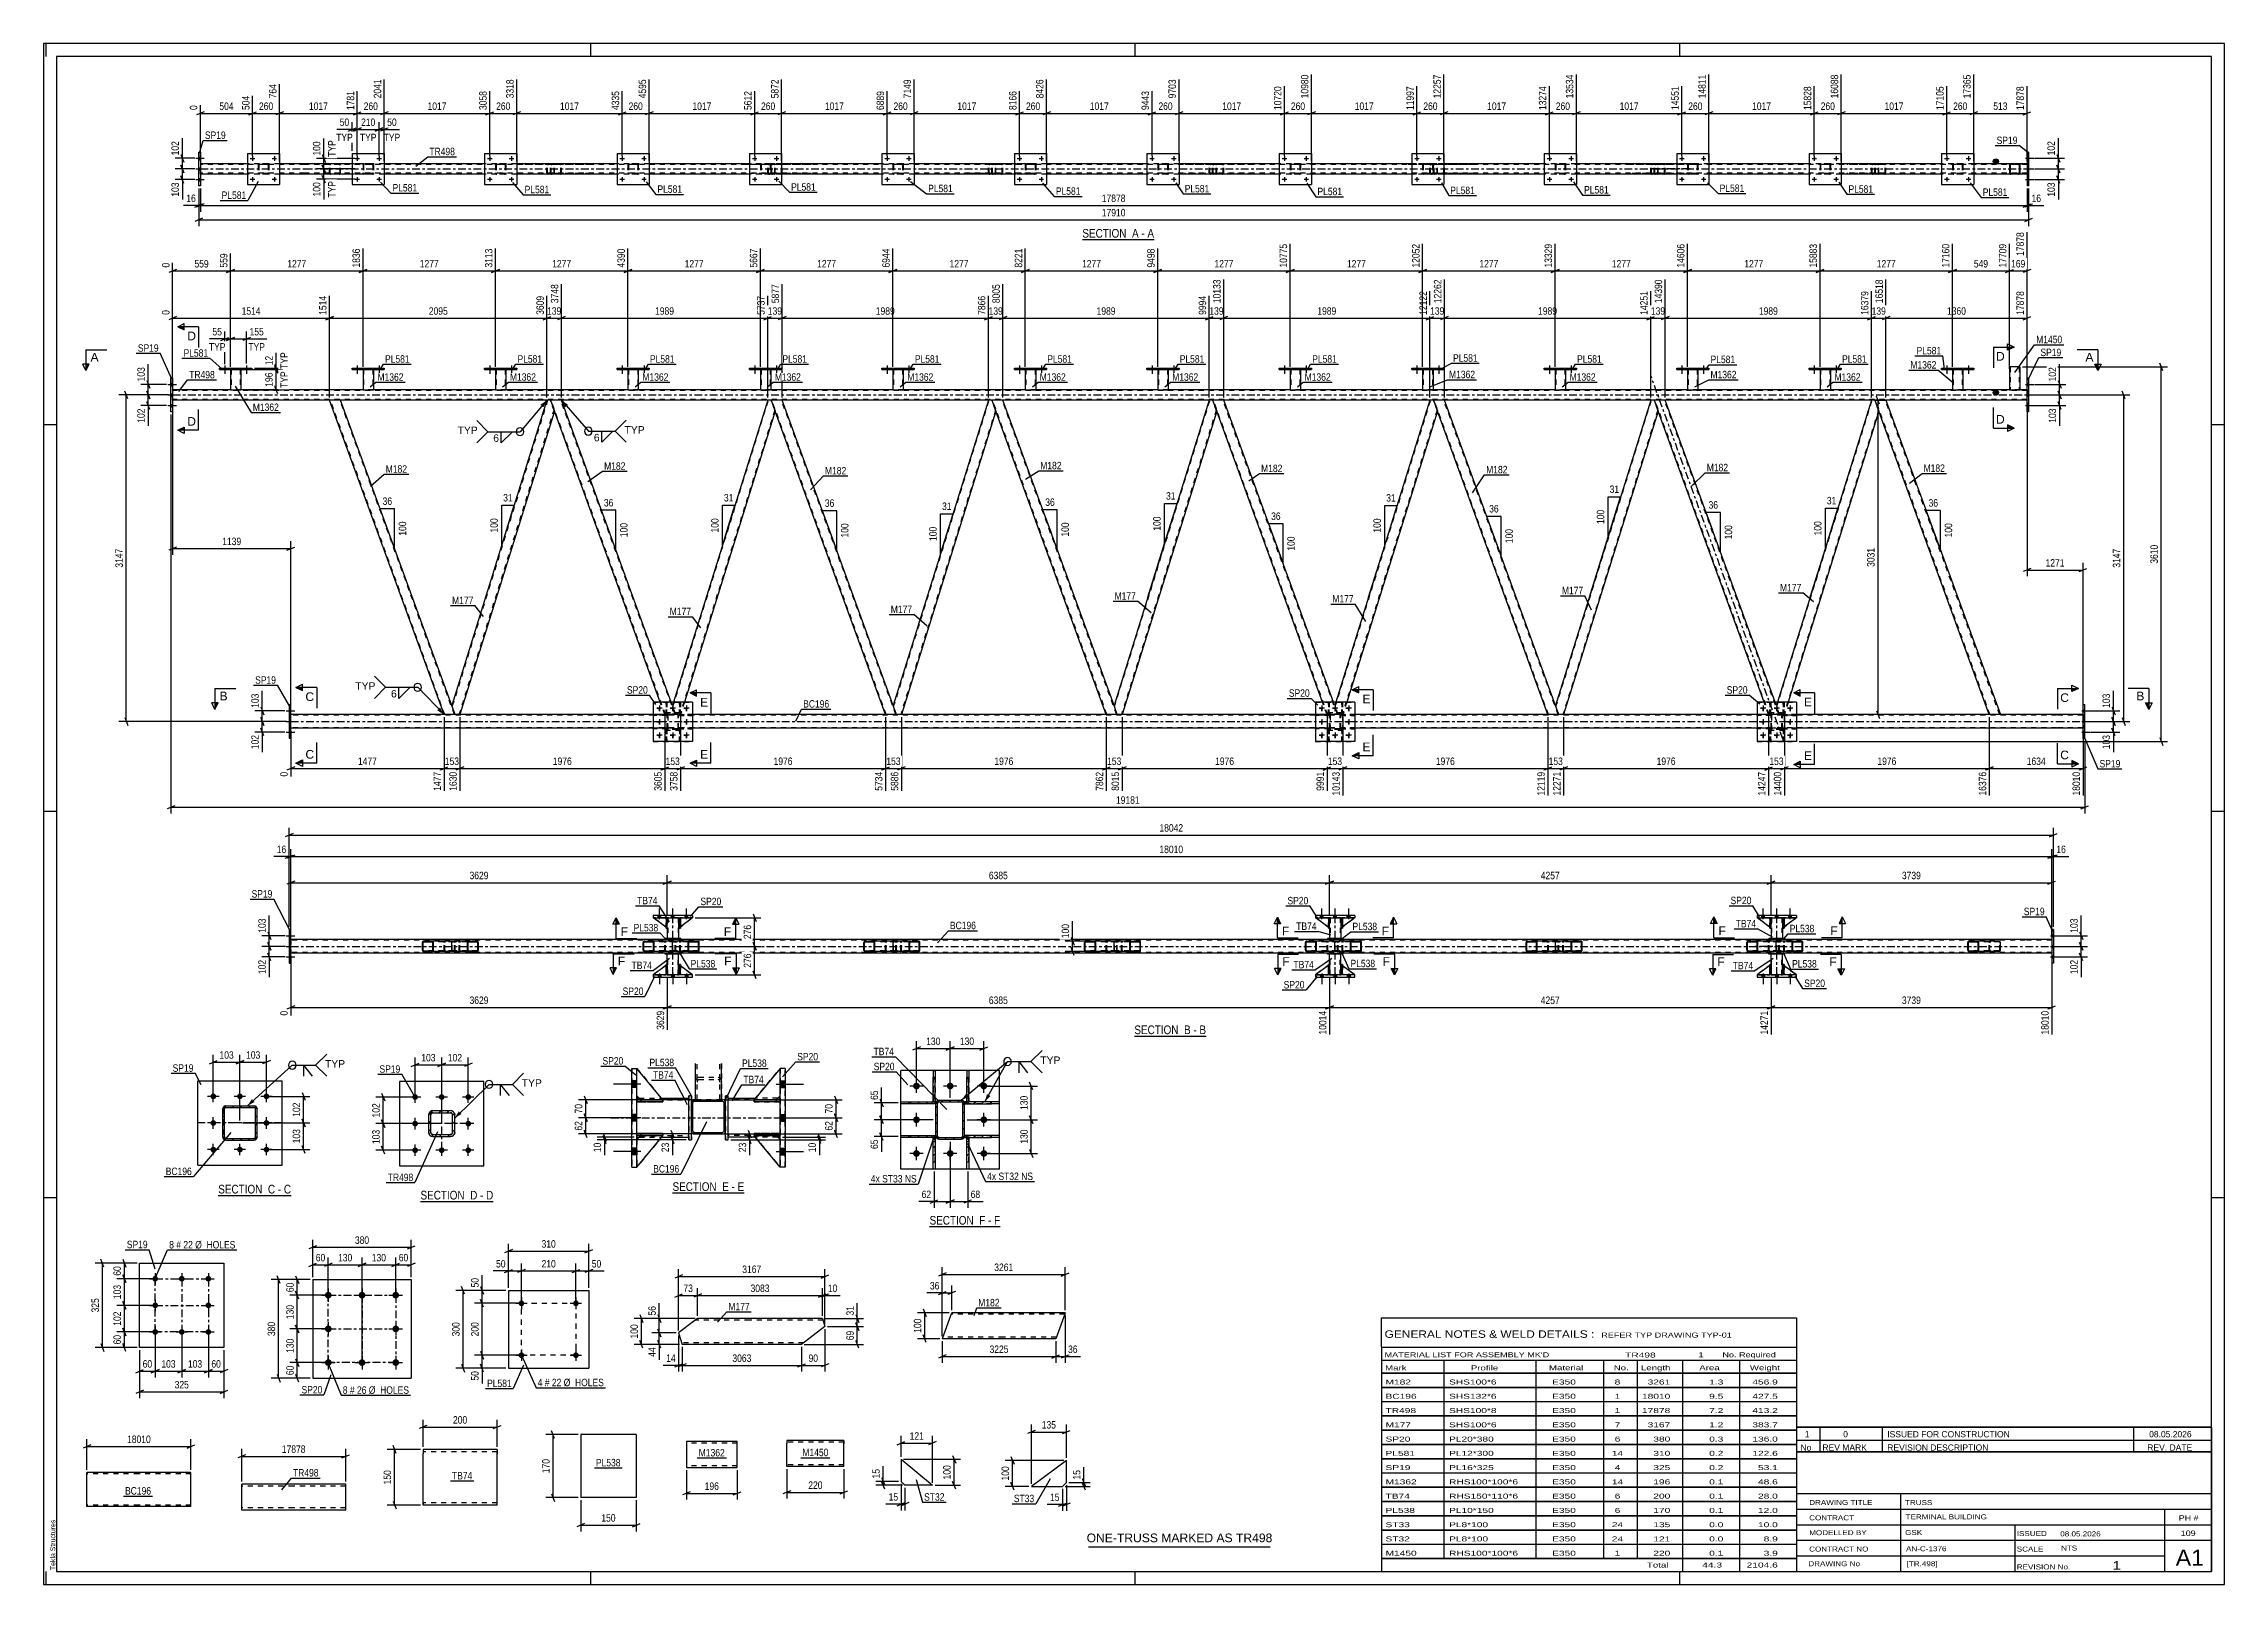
# Paper-space layout 'Layout1' of a CAD drawing. Header units: millimetres. Extents: x 0 to 841, y 0 to 594.
# The model-space entities are those that its viewports show. They can reach past a viewport. Long polylines and large blocks are cut down to what shows.
import ezdxf

# ---------------------------------------------------------------- set-up
doc = ezdxf.new("R2010")
doc.units = ezdxf.units.MM
doc.linetypes.add('DXK_LINE_DOT2', pattern=[3.9198, 1.9599, -1.9599])
doc.linetypes.add('DXK_LINE_DOT3', pattern=[5.9187, 2.979, -0.9799, 0.9799, -0.9799])
doc.layers.add('Viewport layer', color=7, linetype='Continuous', plot=False)
doc.styles.add('Arial', font='ARIAL.TTF', dxfattribs={"height": 0.2})
doc.styles.add('Arial Narrow', font='ARIALN.TTF', dxfattribs={"height": 0.2})

# ---------------------------------------------------------------- blocks, each defined once
blk = doc.blocks.new('Unknown-303386140-18 - 21658')
at = {"color": 6, "linetype": 'Continuous'}
blk.add_line((145.34, 147.63), (173.41, 147.63), dxfattribs=at)
at = {"color": 0, "linetype": 'Continuous'}
blk.add_wipeout([(163.45, 148.38), (163.45, 151.88), (145.34, 151.88), (145.34, 148.38)], dxfattribs=at)
blk.add_wipeout([(167.26, 148.38), (167.26, 151.88), (164.5, 151.88), (164.5, 148.38)], dxfattribs=at)
at = {"color": 7, "linetype": 'Continuous', "style": 'Arial Narrow'}
blk.add_text('SECTION ', height=3.34, dxfattribs=at).set_placement((145.34, 148.38))
at = {"color": 0, "linetype": 'Continuous'}
blk.add_wipeout([(169.59, 148.38), (169.59, 151.88), (168.31, 151.88), (168.31, 148.38)], dxfattribs=at)
blk.add_wipeout([(173.41, 148.38), (173.41, 151.88), (170.64, 151.88), (170.64, 148.38)], dxfattribs=at)
at = {"color": 7, "linetype": 'Continuous', "style": 'Arial Narrow'}
for s, p in [('D', (164.5, 148.38)), ('D', (170.64, 148.38)), ('-', (168.31, 148.38))]:
    blk.add_text(s, height=3.34, dxfattribs=at).set_placement(p)
blk = doc.blocks.new('Unknown-303386140-1133')
at = {"color": 5, "linetype": 'Continuous'}
for p, q in [((841, 594), (0, 594)), ((0, 594), (0, 0)), ((1, 589), (1, 594)), ((836, 589), (5, 589)), ((5, 589), (5, 5)), ((211, 589), (211, 594)), ((421, 589), (421, 594)), ((631, 589), (631, 594)), ((836, 5), (836, 589)), ((841, 0), (841, 594)), ((5, 447), (0, 447)), ((841, 447), (836, 447)), ((5, 298), (0, 298)), ((841, 298), (836, 298)), ((5, 149), (0, 149)), ((841, 149), (836, 149)), ((0, 0), (841, 0)), ((1, 0), (1, 5)), ((5, 5), (836, 5)), ((211, 0), (211, 5)), ((421, 0), (421, 5)), ((631, 0), (631, 5))]:
    blk.add_line(p, q, dxfattribs=at)
at = {"color": 174, "linetype": 'Continuous', "style": 'Arial'}
blk.add_text('Tekla Structures', height=1.9102, rotation=90, dxfattribs=at).set_placement((4.5, 5.5))
blk = doc.blocks.new('Unknown-303386140-11 - 4491')
at = {"color": 6, "linetype": 'Continuous'}
blk.add_line((400.59, 518.45), (428.23, 518.45), dxfattribs=at)
at = {"color": 0, "linetype": 'Continuous'}
blk.add_wipeout([(418.69, 519.2), (418.69, 522.7), (400.59, 522.7), (400.59, 519.2)], dxfattribs=at)
blk.add_wipeout([(422.3, 519.2), (422.3, 522.7), (419.74, 522.7), (419.74, 519.2)], dxfattribs=at)
at = {"color": 7, "linetype": 'Continuous', "style": 'Arial Narrow'}
blk.add_text('SECTION ', height=3.34, dxfattribs=at).set_placement((400.59, 519.2))
at = {"color": 0, "linetype": 'Continuous'}
blk.add_wipeout([(424.63, 519.2), (424.63, 522.7), (423.35, 522.7), (423.35, 519.2)], dxfattribs=at)
blk.add_wipeout([(428.23, 519.2), (428.23, 522.7), (425.68, 522.7), (425.68, 519.2)], dxfattribs=at)
at = {"color": 7, "linetype": 'Continuous', "style": 'Arial Narrow'}
for s, p in [('A', (419.74, 519.2)), ('A', (425.68, 519.2)), ('-', (423.35, 519.2))]:
    blk.add_text(s, height=3.34, dxfattribs=at).set_placement(p)
blk = doc.blocks.new('Unknown-303386140-12 - 2646')
at = {"color": 6, "linetype": 'Continuous'}
blk.add_line((420.64, 211.38), (448.29, 211.38), dxfattribs=at)
at = {"color": 0, "linetype": 'Continuous'}
blk.add_wipeout([(438.75, 212.13), (438.75, 215.63), (420.64, 215.63), (420.64, 212.13)], dxfattribs=at)
blk.add_wipeout([(442.36, 212.13), (442.36, 215.63), (439.8, 215.63), (439.8, 212.13)], dxfattribs=at)
at = {"color": 7, "linetype": 'Continuous', "style": 'Arial Narrow'}
blk.add_text('SECTION ', height=3.34, dxfattribs=at).set_placement((420.64, 212.13))
at = {"color": 0, "linetype": 'Continuous'}
blk.add_wipeout([(444.68, 212.13), (444.68, 215.63), (443.41, 215.63), (443.41, 212.13)], dxfattribs=at)
blk.add_wipeout([(448.29, 212.13), (448.29, 215.63), (445.73, 215.63), (445.73, 212.13)], dxfattribs=at)
at = {"color": 7, "linetype": 'Continuous', "style": 'Arial Narrow'}
for s, p in [('B', (439.8, 212.13)), ('-', (443.41, 212.13)), ('B', (445.73, 212.13))]:
    blk.add_text(s, height=3.34, dxfattribs=at).set_placement(p)
blk = doc.blocks.new('Unknown-303386140-13 - 1645')
at = {"color": 6, "linetype": 'Continuous'}
blk.add_line((67.35, 149.95), (95.42, 149.95), dxfattribs=at)
at = {"color": 0, "linetype": 'Continuous'}
blk.add_wipeout([(85.46, 150.7), (85.46, 154.2), (67.35, 154.2), (67.35, 150.7)], dxfattribs=at)
blk.add_wipeout([(89.28, 150.7), (89.28, 154.2), (86.51, 154.2), (86.51, 150.7)], dxfattribs=at)
at = {"color": 7, "linetype": 'Continuous', "style": 'Arial Narrow'}
blk.add_text('SECTION ', height=3.34, dxfattribs=at).set_placement((67.35, 150.7))
at = {"color": 0, "linetype": 'Continuous'}
blk.add_wipeout([(91.6, 150.7), (91.6, 154.2), (90.33, 154.2), (90.33, 150.7)], dxfattribs=at)
blk.add_wipeout([(95.42, 150.7), (95.42, 154.2), (92.65, 154.2), (92.65, 150.7)], dxfattribs=at)
at = {"color": 7, "linetype": 'Continuous', "style": 'Arial Narrow'}
for s, p in [('C', (86.51, 150.7)), ('-', (90.33, 150.7)), ('C', (92.65, 150.7))]:
    blk.add_text(s, height=3.34, dxfattribs=at).set_placement(p)
blk = doc.blocks.new('Unknown-303386140-16 - 5019')
at = {"color": 6, "linetype": 'Continuous'}
blk.add_line((242.54, 150.93), (270.19, 150.93), dxfattribs=at)
at = {"color": 0, "linetype": 'Continuous'}
blk.add_wipeout([(260.65, 151.68), (260.65, 155.18), (242.54, 155.18), (242.54, 151.68)], dxfattribs=at)
blk.add_wipeout([(264.25, 151.68), (264.25, 155.18), (261.7, 155.18), (261.7, 151.68)], dxfattribs=at)
at = {"color": 7, "linetype": 'Continuous', "style": 'Arial Narrow'}
blk.add_text('SECTION ', height=3.34, dxfattribs=at).set_placement((242.54, 151.68))
at = {"color": 0, "linetype": 'Continuous'}
blk.add_wipeout([(266.58, 151.68), (266.58, 155.18), (265.3, 155.18), (265.3, 151.68)], dxfattribs=at)
blk.add_wipeout([(270.19, 151.68), (270.19, 155.18), (267.63, 155.18), (267.63, 151.68)], dxfattribs=at)
at = {"color": 7, "linetype": 'Continuous', "style": 'Arial Narrow'}
for s, p in [('E', (261.7, 151.68)), ('-', (265.3, 151.68)), ('E', (267.63, 151.68))]:
    blk.add_text(s, height=3.34, dxfattribs=at).set_placement(p)
blk = doc.blocks.new('Unknown-303386140-17 - 4707')
at = {"color": 6, "linetype": 'Continuous'}
blk.add_line((341.66, 137.94), (368.87, 137.94), dxfattribs=at)
at = {"color": 0, "linetype": 'Continuous'}
blk.add_wipeout([(359.76, 138.69), (359.76, 142.19), (341.66, 142.19), (341.66, 138.69)], dxfattribs=at)
blk.add_wipeout([(363.16, 138.69), (363.16, 142.19), (360.81, 142.19), (360.81, 138.69)], dxfattribs=at)
at = {"color": 7, "linetype": 'Continuous', "style": 'Arial Narrow'}
blk.add_text('SECTION ', height=3.34, dxfattribs=at).set_placement((341.66, 138.69))
at = {"color": 0, "linetype": 'Continuous'}
blk.add_wipeout([(365.48, 138.69), (365.48, 142.19), (364.21, 142.19), (364.21, 138.69)], dxfattribs=at)
blk.add_wipeout([(368.87, 138.69), (368.87, 142.19), (366.53, 142.19), (366.53, 138.69)], dxfattribs=at)
at = {"color": 7, "linetype": 'Continuous', "style": 'Arial Narrow'}
for s, p in [('F', (360.81, 138.69)), ('-', (364.21, 138.69)), ('F', (366.53, 138.69))]:
    blk.add_text(s, height=3.34, dxfattribs=at).set_placement(p)
blk = doc.blocks.new('Bolt-303386140-2196 - 2134')
at = {"linetype": 'Continuous'}
for points in [[(109.79, 112.79, -1), (109.79, 110.19, -1)], [(122.79, 112.79, -1), (122.79, 110.19, -1)], [(135.79, 112.79, -1), (135.79, 110.19, -1)], [(109.79, 99.79, -1), (109.79, 97.19, -1)], [(135.79, 99.79, -1), (135.79, 97.19, -1)], [(109.79, 86.79, -1), (109.79, 84.19, -1)], [(122.79, 86.79, -1), (122.79, 84.19, -1)], [(135.79, 86.79, -1), (135.79, 84.19, -1)]]:
    blk.add_hatch(color=1, dxfattribs=at).paths.add_polyline_path(points)
at = {"color": 1, "linetype": 'Continuous'}
for p, q in [((107.19, 111.49), (112.39, 111.49)), ((109.79, 114.09), (109.79, 108.89)), ((120.19, 111.49), (125.39, 111.49)), ((122.79, 114.09), (122.79, 108.89)), ((133.19, 111.49), (138.39, 111.49)), ((135.79, 114.09), (135.79, 108.89)), ((109.79, 101.09), (109.79, 95.89)), ((135.79, 101.09), (135.79, 95.89)), ((107.19, 98.49), (112.39, 98.49)), ((133.19, 98.49), (138.39, 98.49)), ((107.19, 85.49), (112.39, 85.49)), ((109.79, 88.09), (109.79, 82.89)), ((120.19, 85.49), (125.39, 85.49)), ((122.79, 88.09), (122.79, 82.89)), ((133.19, 85.49), (138.39, 85.49)), ((135.79, 88.09), (135.79, 82.89))]:
    blk.add_line(p, q, dxfattribs=at)
blk = doc.blocks.new('Part-303386140-2211 - 2134')
at = {"color": 2, "linetype": 'Continuous'}
for p, q in [((103.79, 117.49), (103.79, 79.49)), ((103.79, 117.49), (141.79, 117.49)), ((141.79, 117.49), (141.79, 79.49)), ((103.79, 79.49), (141.79, 79.49))]:
    blk.add_line(p, q, dxfattribs=at)
blk = doc.blocks.new('Part-303386140-21774 - 21658')
at = {"linetype": 'Continuous'}
h = blk.add_hatch(dxfattribs=at)
h.set_pattern_fill('', scale=0.7, style=0, pattern_type=0)
h.set_pattern_definition([(45, (150.1204, 182.627), (-1.57154, 1.57154), [])])
h.paths.add_polyline_path([(156.92, 182.63), (150.12, 182.63), (149.51, 182.51), (148.99, 182.16), (148.64, 181.64), (148.52, 181.03), (148.52, 174.23), (148.64, 173.61), (148.99, 173.1), (149.51, 172.75), (150.12, 172.63), (156.92, 172.63), (157.53, 172.75), (158.05, 173.1), (158.4, 173.61), (158.52, 174.23), (158.52, 181.03), (158.4, 181.64), (158.05, 182.16), (157.53, 182.51)])
h.paths.add_polyline_path([(157.66, 181.33), (157.72, 181.03), (157.72, 174.23), (157.66, 173.92), (157.49, 173.66), (157.23, 173.49), (156.92, 173.43), (150.12, 173.43), (149.81, 173.49), (149.55, 173.66), (149.38, 173.92), (149.32, 174.23), (149.32, 181.03), (149.38, 181.33), (149.55, 181.59), (149.81, 181.77), (150.12, 181.83), (156.92, 181.83), (157.23, 181.77), (157.49, 181.59)])
at = {"color": 7, "linetype": 'DXK_LINE_DOT3'}
for p, q in [((153.52, 167.63), (153.52, 187.63)), ((163.52, 177.63), (143.52, 177.63))]:
    blk.add_line(p, q, dxfattribs=at)
at = {"color": 7, "linetype": 'DXK_LINE_DOT2'}
for p, q in [((148.52, 181.03), (148.64, 181.64)), ((148.52, 174.23), (148.52, 181.03)), ((149.38, 181.33), (149.32, 181.03)), ((149.32, 174.23), (149.32, 181.03)), ((149.51, 182.51), (150.12, 182.63)), ((150.12, 181.83), (149.81, 181.77)), ((150.12, 182.63), (156.92, 182.63)), ((150.12, 181.83), (156.92, 181.83)), ((156.92, 182.63), (157.53, 182.51)), ((157.23, 181.77), (156.92, 181.83)), ((157.72, 181.03), (157.66, 181.33)), ((157.72, 174.23), (157.72, 181.03)), ((158.4, 181.64), (158.52, 181.03)), ((158.52, 174.23), (158.52, 181.03)), ((148.64, 173.61), (148.52, 174.23)), ((149.32, 174.23), (149.38, 173.92)), ((150.12, 172.63), (149.51, 172.75)), ((149.81, 173.49), (150.12, 173.43)), ((150.12, 173.43), (156.92, 173.43)), ((150.12, 172.63), (156.92, 172.63)), ((156.92, 173.43), (157.23, 173.49)), ((157.53, 172.75), (156.92, 172.63)), ((157.66, 173.92), (157.72, 174.23)), ((158.52, 174.23), (158.4, 173.61))]:
    blk.add_line(p, q, dxfattribs=at)
at = {"color": 2, "linetype": 'Continuous'}
for p, q in [((148.64, 181.64), (148.52, 181.03)), ((148.52, 174.23), (148.52, 181.03)), ((149.32, 181.03), (149.38, 181.33)), ((149.32, 174.23), (149.32, 181.03)), ((150.12, 182.63), (149.51, 182.51)), ((149.81, 181.77), (150.12, 181.83)), ((150.12, 182.63), (156.92, 182.63)), ((150.12, 181.83), (156.92, 181.83)), ((157.53, 182.51), (156.92, 182.63)), ((156.92, 181.83), (157.23, 181.77)), ((157.66, 181.33), (157.72, 181.03)), ((157.72, 174.23), (157.72, 181.03)), ((158.52, 181.03), (158.4, 181.64)), ((158.52, 174.23), (158.52, 181.03)), ((148.52, 174.23), (148.64, 173.61)), ((149.38, 173.92), (149.32, 174.23)), ((149.51, 172.75), (150.12, 172.63)), ((150.12, 173.43), (149.81, 173.49)), ((150.12, 173.43), (156.92, 173.43)), ((150.12, 172.63), (156.92, 172.63)), ((157.23, 173.49), (156.92, 173.43)), ((156.92, 172.63), (157.53, 172.75)), ((157.72, 174.23), (157.66, 173.92)), ((158.4, 173.61), (158.52, 174.23))]:
    blk.add_line(p, q, dxfattribs=at)
at = {"color": 7, "linetype": 'DXK_LINE_DOT2'}
for centre, radius, start, end in [((150.12, 181.03), 1.6, 112.5, 157.5), ((150.12, 181.03), 0.8, 112.5, 157.5), ((156.92, 181.03), 0.8, 22.5, 67.5), ((156.92, 181.03), 1.6, 22.5, 67.5), ((150.12, 174.23), 1.6, 202.5, 247.5), ((150.12, 174.23), 0.8, 202.5, 247.5), ((156.92, 174.23), 0.8, 292.5, 337.5), ((156.92, 174.23), 1.6, 292.5, 337.5)]:
    blk.add_arc(centre, radius, start, end, dxfattribs=at)
at = {"color": 2, "linetype": 'Continuous'}
for centre, radius, start, end in [((150.12, 181.03), 1.6, 112.5, 157.5), ((150.12, 181.03), 0.8, 112.5, 157.5), ((156.92, 181.03), 0.8, 22.5, 67.5), ((156.92, 181.03), 1.6, 22.5, 67.5), ((150.12, 174.23), 1.6, 202.5, 247.5), ((150.12, 174.23), 0.8, 202.5, 247.5), ((156.92, 174.23), 0.8, 292.5, 337.5), ((156.92, 174.23), 1.6, 292.5, 337.5)]:
    blk.add_arc(centre, radius, start, end, dxfattribs=at)
blk = doc.blocks.new('Part-303386140-21677 - 21658')
at = {"color": 2, "linetype": 'Continuous'}
for p, q in [((169.77, 193.88), (137.27, 193.88)), ((137.27, 193.88), (137.27, 161.38)), ((169.77, 161.38), (169.77, 193.88)), ((137.27, 161.38), (169.77, 161.38))]:
    blk.add_line(p, q, dxfattribs=at)
blk = doc.blocks.new('Bolt-303386140-21777 - 21658')
at = {"linetype": 'Continuous'}
for points in [[(143.27, 186.78, -1), (143.27, 188.98, -1)], [(153.52, 186.78, -1), (153.52, 188.98, -1)], [(163.77, 186.78, -1), (163.77, 188.98, -1)], [(143.27, 176.53, -1), (143.27, 178.73, -1)], [(163.77, 176.53, -1), (163.77, 178.73, -1)], [(143.27, 166.28, -1), (143.27, 168.48, -1)], [(153.52, 166.28, -1), (153.52, 168.48, -1)], [(163.77, 166.28, -1), (163.77, 168.48, -1)]]:
    blk.add_hatch(color=1, dxfattribs=at).paths.add_polyline_path(points)
at = {"color": 1, "linetype": 'Continuous'}
for p, q in [((145.47, 187.88), (141.07, 187.88)), ((143.27, 185.68), (143.27, 190.08)), ((155.72, 187.88), (151.32, 187.88)), ((153.52, 185.68), (153.52, 190.08)), ((165.97, 187.88), (161.57, 187.88)), ((163.77, 185.68), (163.77, 190.08)), ((145.47, 177.63), (141.07, 177.63)), ((143.27, 175.43), (143.27, 179.83)), ((165.97, 177.63), (161.57, 177.63)), ((163.77, 175.43), (163.77, 179.83)), ((143.27, 165.18), (143.27, 169.58)), ((153.52, 165.18), (153.52, 169.58)), ((163.77, 165.18), (163.77, 169.58)), ((145.47, 167.38), (141.07, 167.38)), ((155.72, 167.38), (151.32, 167.38)), ((165.97, 167.38), (161.57, 167.38))]:
    blk.add_line(p, q, dxfattribs=at)
blk = doc.blocks.new('Part-303386140-7383 - 4491')
at = {"color": 2, "linetype": 'Continuous'}
for p, q in [((731.94, 551.7), (731.94, 539.7)), ((731.94, 551.7), (744.34, 551.7)), ((744.34, 551.7), (744.34, 539.7)), ((731.94, 539.7), (744.34, 539.7))]:
    blk.add_line(p, q, dxfattribs=at)
blk = doc.blocks.new('Part-303386140-7378 - 4491')
at = {"color": 7, "linetype": 'DXK_LINE_DOT2'}
for p, q in [((633.98, 547.22), (634.02, 547.4)), ((634.02, 547.4), (633.98, 547.22)), ((633.98, 547.22), (633.98, 544.18)), ((634.22, 547.22), (634.24, 547.31)), ((634.22, 547.22), (634.22, 544.18)), ((634.24, 547.31), (634.29, 547.39)), ((634.28, 547.66), (634.46, 547.7)), ((634.46, 547.7), (634.28, 547.66)), ((634.29, 547.39), (634.37, 547.44)), ((634.37, 547.44), (634.46, 547.46)), ((637.5, 547.7), (634.46, 547.7)), ((637.5, 547.46), (634.46, 547.46)), ((637.5, 547.7), (637.68, 547.66)), ((637.68, 547.66), (637.5, 547.7)), ((637.5, 547.46), (637.59, 547.44)), ((637.59, 547.44), (637.67, 547.39)), ((637.67, 547.39), (637.72, 547.31)), ((637.72, 547.31), (637.74, 547.22)), ((637.74, 547.22), (637.74, 544.18)), ((637.94, 547.4), (637.98, 547.22)), ((637.98, 547.22), (637.94, 547.4)), ((637.98, 547.22), (637.98, 544.18)), ((634.02, 543.99), (633.98, 544.18)), ((633.98, 544.18), (634.02, 543.99)), ((634.24, 544.08), (634.22, 544.18)), ((634.29, 544.01), (634.24, 544.08)), ((634.46, 543.7), (634.28, 543.73)), ((634.28, 543.73), (634.46, 543.7)), ((634.37, 543.95), (634.29, 544.01)), ((634.46, 543.94), (634.37, 543.95)), ((637.5, 543.94), (634.46, 543.94)), ((637.5, 543.7), (634.46, 543.7)), ((637.59, 543.95), (637.5, 543.94)), ((637.68, 543.73), (637.5, 543.7)), ((637.5, 543.7), (637.68, 543.73)), ((637.67, 544.01), (637.59, 543.95)), ((637.72, 544.08), (637.67, 544.01)), ((637.74, 544.18), (637.72, 544.08)), ((637.98, 544.18), (637.94, 543.99)), ((637.94, 543.99), (637.98, 544.18))]:
    blk.add_line(p, q, dxfattribs=at)
at = {"color": 7, "linetype": 'DXK_LINE_DOT3'}
blk.add_line((635.98, 545.7), (635.98, 545.7), dxfattribs=at)
at = {"color": 7, "linetype": 'DXK_LINE_DOT2'}
for centre, start, end in [((634.46, 547.22), 112.50005, 157.50005), ((634.46, 547.22), 112.50005, 157.50005), ((637.5, 547.22), 22.50005, 67.50005), ((637.5, 547.22), 22.50005, 67.50005), ((634.46, 544.18), 202.50005, 247.50005), ((634.46, 544.18), 202.50005, 247.50005), ((637.5, 544.18), 292.50005, 337.50005), ((637.5, 544.18), 292.50005, 337.50005)]:
    blk.add_arc(centre, 0.48, start, end, dxfattribs=at)
blk = doc.blocks.new('Part-303386140-4493 - 4491')
at = {"color": 7, "linetype": 'DXK_LINE_DOT2'}
for p, q in [((365.73, 547.35), (365.7, 547.21)), ((365.7, 544.17), (365.7, 547.21)), ((365.74, 547.4), (365.73, 547.35)), ((365.95, 547.21), (365.97, 547.3)), ((365.95, 544.17), (365.95, 547.21)), ((365.97, 547.3), (366.03, 547.38)), ((366.21, 547.69), (366.01, 547.66)), ((366.03, 547.38), (366.11, 547.43)), ((366.11, 547.43), (366.21, 547.45)), ((381.2, 547.69), (366.21, 547.69)), ((381.2, 547.45), (366.21, 547.45)), ((369.64, 547.66), (369.44, 547.69)), ((369.44, 547.45), (369.54, 547.43)), ((369.54, 547.43), (369.62, 547.38)), ((369.62, 547.38), (369.68, 547.3)), ((369.68, 547.3), (369.7, 547.21)), ((369.7, 544.17), (369.7, 547.21)), ((369.93, 547.35), (369.92, 547.4)), ((369.95, 547.21), (369.93, 547.35)), ((369.95, 544.17), (369.95, 547.21)), ((365.7, 544.17), (365.71, 544.11)), ((365.71, 544.11), (365.74, 543.99)), ((365.97, 544.11), (365.95, 544.17)), ((365.97, 544.08), (365.97, 544.11)), ((366.03, 544), (365.97, 544.08)), ((366.01, 543.73), (366.21, 543.69)), ((366.11, 543.95), (366.03, 544)), ((366.21, 543.93), (366.11, 543.95)), ((381.2, 543.93), (366.21, 543.93)), ((381.2, 543.69), (366.21, 543.69)), ((369.54, 543.95), (369.44, 543.93)), ((369.44, 543.69), (369.64, 543.73)), ((369.62, 544), (369.54, 543.95)), ((369.68, 544.08), (369.62, 544)), ((369.68, 544.11), (369.7, 544.17)), ((369.68, 544.08), (369.68, 544.11)), ((369.92, 543.99), (369.94, 544.11)), ((369.94, 544.11), (369.95, 544.17))]:
    blk.add_line(p, q, dxfattribs=at)
for centre, start, end in [((366.19, 547.19), 110.75836, 155.68009), ((366.19, 544.19), 204.32, 249.24173)]:
    blk.add_arc(centre, 0.496, start, end, dxfattribs=at)
blk = doc.blocks.new('Part-303386140-4494 - 4491')
at = {"color": 7, "linetype": 'DXK_LINE_DOT2'}
for p, q in [((365.7, 547.69), (354.82, 547.69)), ((364.88, 547.45), (354.82, 547.45)), ((364.41, 547.35), (364.38, 547.21)), ((364.38, 544.17), (364.38, 547.21)), ((364.42, 547.4), (364.41, 547.35)), ((364.63, 547.21), (364.65, 547.3)), ((364.63, 544.17), (364.63, 547.21)), ((364.65, 547.3), (364.7, 547.38)), ((364.88, 547.69), (364.69, 547.66)), ((364.7, 547.38), (364.79, 547.43)), ((364.79, 547.43), (364.88, 547.45)), ((366.97, 547.69), (364.88, 547.69)), ((366.97, 547.45), (364.88, 547.45)), ((365.7, 547.69), (365.7, 547.45)), ((367.08, 547.66), (366.97, 547.69)), ((366.97, 547.45), (367.03, 547.43)), ((367.03, 547.43), (367.07, 547.38)), ((367.07, 547.38), (367.1, 547.3)), ((367.17, 547.55), (367.08, 547.66)), ((367.1, 547.3), (367.11, 547.21)), ((367.11, 544.17), (367.11, 547.21)), ((367.22, 547.4), (367.17, 547.55)), ((367.24, 547.21), (367.22, 547.4)), ((367.24, 544.17), (367.24, 547.21)), ((366.97, 543.93), (354.82, 543.93)), ((365.7, 543.69), (354.82, 543.69)), ((364.38, 544.17), (364.39, 544.11)), ((364.39, 544.11), (364.42, 543.99)), ((364.64, 544.11), (364.63, 544.17)), ((364.65, 544.08), (364.64, 544.11)), ((364.7, 544), (364.65, 544.08)), ((364.69, 543.73), (364.88, 543.69)), ((364.79, 543.95), (364.7, 544)), ((364.88, 543.93), (364.79, 543.95)), ((366.97, 543.69), (364.88, 543.69)), ((365.7, 543.93), (365.7, 543.69)), ((367.03, 543.95), (366.97, 543.93)), ((366.97, 543.69), (367.08, 543.73)), ((367.07, 544), (367.03, 543.95)), ((367.1, 544.08), (367.07, 544)), ((367.08, 543.73), (367.17, 543.83)), ((367.11, 544.17), (367.1, 544.08)), ((367.17, 543.83), (367.22, 543.99)), ((367.22, 543.99), (367.24, 544.17))]:
    blk.add_line(p, q, dxfattribs=at)
for centre, start, end in [((364.87, 547.2), 111.1941, 156.15059), ((364.87, 544.19), 203.84941, 248.8059)]:
    blk.add_arc(centre, 0.492, start, end, dxfattribs=at)
blk = doc.blocks.new('Part-303386140-7377 - 4491')
at = {"color": 2, "linetype": 'Continuous'}
for p, q in [((578.7, 551.7), (578.7, 539.7)), ((578.7, 551.7), (591.1, 551.7)), ((591.1, 551.7), (591.1, 539.7)), ((578.7, 539.7), (591.1, 539.7))]:
    blk.add_line(p, q, dxfattribs=at)
blk = doc.blocks.new('Part-303386140-7400 - 4491')
at = {"color": 2, "linetype": 'Continuous'}
for p, q in [((78.59, 551.7), (78.59, 539.7)), ((78.59, 551.7), (90.99, 551.7)), ((90.99, 551.7), (90.99, 539.7)), ((78.59, 539.7), (90.99, 539.7))]:
    blk.add_line(p, q, dxfattribs=at)
blk = doc.blocks.new('Bolt-303386140-4571 - 4491')
at = {"linetype": 'Continuous'}
for points in [[(765.52, 549.35), (765.52, 550.23), (764.88, 550.23), (764.88, 549.35)], [(765.52, 549.35), (765.52, 550.23), (764.88, 550.23), (764.88, 549.35)], [(765.52, 549.35), (765.52, 550.23), (764.88, 550.23), (764.88, 549.35)], [(765.52, 545.25), (765.52, 546.13), (764.88, 546.13), (764.88, 545.25)], [(765.52, 545.25), (765.52, 546.13), (764.88, 546.13), (764.88, 545.25)], [(765.52, 541.15), (765.52, 542.03), (764.88, 542.03), (764.88, 541.15)], [(765.52, 541.15), (765.52, 542.03), (764.88, 542.03), (764.88, 541.15)], [(765.52, 541.15), (765.52, 542.03), (764.88, 542.03), (764.88, 541.15)]]:
    blk.add_hatch(color=1, dxfattribs=at).paths.add_polyline_path(points)
at = {"color": 1, "linetype": 'Continuous'}
for p, q in [((764.36, 549.79), (767.68, 549.79)), ((764.36, 549.79), (767.68, 549.79)), ((764.36, 549.79), (767.68, 549.79)), ((764.88, 550.23), (765.52, 550.23)), ((764.88, 550.23), (765.52, 550.23)), ((764.88, 550.23), (765.52, 550.23)), ((764.88, 549.35), (765.52, 549.35)), ((764.88, 549.35), (765.52, 549.35)), ((764.88, 549.35), (765.52, 549.35)), ((764.36, 545.69), (767.68, 545.69)), ((764.36, 545.69), (767.68, 545.69)), ((764.36, 541.59), (767.68, 541.59)), ((764.36, 541.59), (767.68, 541.59)), ((764.36, 541.59), (767.68, 541.59)), ((764.88, 546.13), (765.52, 546.13)), ((764.88, 546.13), (765.52, 546.13)), ((764.88, 545.25), (765.52, 545.25)), ((764.88, 545.25), (765.52, 545.25)), ((764.88, 542.03), (765.52, 542.03)), ((764.88, 542.03), (765.52, 542.03)), ((764.88, 542.03), (765.52, 542.03)), ((764.88, 541.15), (765.52, 541.15)), ((764.88, 541.15), (765.52, 541.15)), ((764.88, 541.15), (765.52, 541.15))]:
    blk.add_line(p, q, dxfattribs=at)
blk = doc.blocks.new('Part-303386140-7376 - 4491')
at = {"color": 7, "linetype": 'DXK_LINE_DOT2'}
for p, q in [((582.9, 547.22), (582.94, 547.4)), ((582.94, 547.4), (582.9, 547.22)), ((582.9, 547.22), (582.9, 544.18)), ((583.14, 547.22), (583.16, 547.31)), ((583.14, 547.22), (583.14, 544.18)), ((583.16, 547.31), (583.21, 547.39)), ((583.2, 547.66), (583.38, 547.7)), ((583.38, 547.7), (583.2, 547.66)), ((583.21, 547.39), (583.29, 547.44)), ((583.29, 547.44), (583.38, 547.46)), ((586.42, 547.7), (583.38, 547.7)), ((586.42, 547.46), (583.38, 547.46)), ((586.42, 547.7), (586.6, 547.66)), ((586.6, 547.66), (586.42, 547.7)), ((586.42, 547.46), (586.51, 547.44)), ((586.51, 547.44), (586.59, 547.39)), ((586.59, 547.39), (586.64, 547.31)), ((586.64, 547.31), (586.66, 547.22)), ((586.66, 547.22), (586.66, 544.18)), ((586.86, 547.4), (586.9, 547.22)), ((586.9, 547.22), (586.86, 547.4)), ((586.9, 547.22), (586.9, 544.18)), ((582.94, 543.99), (582.9, 544.18)), ((582.9, 544.18), (582.94, 543.99)), ((583.16, 544.08), (583.14, 544.18)), ((583.21, 544.01), (583.16, 544.08)), ((583.38, 543.7), (583.2, 543.73)), ((583.2, 543.73), (583.38, 543.7)), ((583.29, 543.95), (583.21, 544.01)), ((583.38, 543.94), (583.29, 543.95)), ((586.42, 543.94), (583.38, 543.94)), ((586.42, 543.7), (583.38, 543.7)), ((586.51, 543.95), (586.42, 543.94)), ((586.6, 543.73), (586.42, 543.7)), ((586.42, 543.7), (586.6, 543.73)), ((586.59, 544.01), (586.51, 543.95)), ((586.64, 544.08), (586.59, 544.01)), ((586.66, 544.18), (586.64, 544.08)), ((586.9, 544.18), (586.86, 543.99)), ((586.86, 543.99), (586.9, 544.18))]:
    blk.add_line(p, q, dxfattribs=at)
at = {"color": 7, "linetype": 'DXK_LINE_DOT3'}
blk.add_line((584.9, 545.7), (584.9, 545.7), dxfattribs=at)
at = {"color": 7, "linetype": 'DXK_LINE_DOT2'}
for centre, start, end in [((583.38, 547.22), 112.50005, 157.50005), ((583.38, 547.22), 112.50005, 157.50005), ((586.42, 547.22), 22.50005, 67.50005), ((586.42, 547.22), 22.50005, 67.50005), ((583.38, 544.18), 202.50005, 247.50005), ((583.38, 544.18), 202.50005, 247.50005), ((586.42, 544.18), 292.50005, 337.50005), ((586.42, 544.18), 292.50005, 337.50005)]:
    blk.add_arc(centre, 0.48, start, end, dxfattribs=at)
blk = doc.blocks.new('Part-303386140-7380 - 4491')
at = {"color": 7, "linetype": 'DXK_LINE_DOT2'}
for p, q in [((685.06, 547.22), (685.1, 547.4)), ((685.1, 547.4), (685.06, 547.22)), ((685.06, 547.22), (685.06, 544.18)), ((685.3, 547.22), (685.32, 547.31)), ((685.3, 547.22), (685.3, 544.18)), ((685.32, 547.31), (685.37, 547.39)), ((685.36, 547.66), (685.54, 547.7)), ((685.54, 547.7), (685.36, 547.66)), ((685.37, 547.39), (685.45, 547.44)), ((685.45, 547.44), (685.54, 547.46)), ((688.58, 547.7), (685.54, 547.7)), ((688.58, 547.46), (685.54, 547.46)), ((688.58, 547.7), (688.76, 547.66)), ((688.76, 547.66), (688.58, 547.7)), ((688.58, 547.46), (688.67, 547.44)), ((688.67, 547.44), (688.75, 547.39)), ((688.75, 547.39), (688.8, 547.31)), ((688.8, 547.31), (688.82, 547.22)), ((688.82, 547.22), (688.82, 544.18)), ((689.02, 547.4), (689.06, 547.22)), ((689.06, 547.22), (689.02, 547.4)), ((689.06, 547.22), (689.06, 544.18)), ((685.1, 543.99), (685.06, 544.18)), ((685.06, 544.18), (685.1, 543.99)), ((685.32, 544.08), (685.3, 544.18)), ((685.37, 544.01), (685.32, 544.08)), ((685.54, 543.7), (685.36, 543.73)), ((685.36, 543.73), (685.54, 543.7)), ((685.45, 543.95), (685.37, 544.01)), ((685.54, 543.94), (685.45, 543.95)), ((688.58, 543.94), (685.54, 543.94)), ((688.58, 543.7), (685.54, 543.7)), ((688.67, 543.95), (688.58, 543.94)), ((688.76, 543.73), (688.58, 543.7)), ((688.58, 543.7), (688.76, 543.73)), ((688.75, 544.01), (688.67, 543.95)), ((688.8, 544.08), (688.75, 544.01)), ((688.82, 544.18), (688.8, 544.08)), ((689.06, 544.18), (689.02, 543.99)), ((689.02, 543.99), (689.06, 544.18))]:
    blk.add_line(p, q, dxfattribs=at)
at = {"color": 7, "linetype": 'DXK_LINE_DOT3'}
blk.add_line((687.06, 545.7), (687.06, 545.7), dxfattribs=at)
at = {"color": 7, "linetype": 'DXK_LINE_DOT2'}
for centre, start, end in [((685.54, 547.22), 112.50005, 157.50005), ((685.54, 547.22), 112.50005, 157.50005), ((688.58, 547.22), 22.50005, 67.50005), ((688.58, 547.22), 22.50005, 67.50005), ((685.54, 544.18), 202.50005, 247.50005), ((685.54, 544.18), 202.50005, 247.50005), ((688.58, 544.18), 292.50005, 337.50005), ((688.58, 544.18), 292.50005, 337.50005)]:
    blk.add_arc(centre, 0.48, start, end, dxfattribs=at)
blk = doc.blocks.new('Part-303386140-4511 - 4491')
at = {"color": 2, "linetype": 'Continuous'}
for p, q in [((765.52, 552.19), (764.88, 552.19)), ((764.88, 552.19), (764.88, 539.19)), ((765.52, 552.19), (765.52, 539.19)), ((765.52, 539.19), (764.88, 539.19))]:
    blk.add_line(p, q, dxfattribs=at)
blk = doc.blocks.new('Part-303386140-7390 - 4491')
at = {"color": 2, "linetype": 'Continuous'}
for p, q in [((323.3, 551.7), (323.3, 539.7)), ((323.3, 551.7), (335.7, 551.7)), ((335.7, 551.7), (335.7, 539.7)), ((323.3, 539.7), (335.7, 539.7))]:
    blk.add_line(p, q, dxfattribs=at)
blk = doc.blocks.new('Part-303386140-4513 - 4491')
at = {"color": 7, "linetype": 'DXK_LINE_DOT2'}
for p, q in [((195.43, 547.69), (184.55, 547.69)), ((195.43, 547.45), (184.55, 547.45)), ((194.14, 547.35), (194.11, 547.21)), ((194.11, 544.17), (194.11, 547.21)), ((194.15, 547.4), (194.14, 547.35)), ((194.36, 547.21), (194.38, 547.3)), ((194.36, 544.17), (194.36, 547.21)), ((194.38, 547.3), (194.44, 547.38)), ((194.61, 547.69), (194.42, 547.66)), ((194.44, 547.38), (194.52, 547.43)), ((194.52, 547.43), (194.61, 547.45)), ((196.71, 547.69), (194.61, 547.69)), ((196.71, 547.45), (194.61, 547.45)), ((195.43, 547.69), (195.43, 547.45)), ((196.81, 547.66), (196.71, 547.69)), ((196.71, 547.45), (196.76, 547.43)), ((196.76, 547.43), (196.8, 547.38)), ((196.8, 547.38), (196.83, 547.3)), ((196.9, 547.55), (196.81, 547.66)), ((196.83, 547.3), (196.84, 547.21)), ((196.84, 544.17), (196.84, 547.21)), ((196.96, 547.4), (196.9, 547.55)), ((196.98, 547.21), (196.96, 547.4)), ((196.98, 544.17), (196.98, 547.21)), ((196.71, 543.93), (184.55, 543.93)), ((195.43, 543.69), (184.55, 543.69)), ((194.11, 544.17), (194.12, 544.11)), ((194.12, 544.11), (194.15, 543.99)), ((194.38, 544.11), (194.36, 544.17)), ((194.38, 544.08), (194.38, 544.11)), ((194.44, 544), (194.38, 544.08)), ((194.42, 543.73), (194.61, 543.69)), ((194.52, 543.95), (194.44, 544)), ((194.61, 543.93), (194.52, 543.95)), ((196.71, 543.69), (194.61, 543.69)), ((195.43, 543.93), (195.43, 543.69)), ((196.76, 543.95), (196.71, 543.93)), ((196.71, 543.69), (196.81, 543.73)), ((196.8, 544), (196.76, 543.95)), ((196.83, 544.08), (196.8, 544)), ((196.81, 543.73), (196.9, 543.83)), ((196.84, 544.17), (196.83, 544.08)), ((196.9, 543.83), (196.96, 543.99)), ((196.96, 543.99), (196.98, 544.17))]:
    blk.add_line(p, q, dxfattribs=at)
for centre, start, end in [((194.6, 547.2), 111.1941, 156.15059), ((194.6, 544.19), 203.84941, 248.8059)]:
    blk.add_arc(centre, 0.492, start, end, dxfattribs=at)
blk = doc.blocks.new('Part-303386140-4514 - 4491')
at = {"color": 7, "linetype": 'DXK_LINE_DOT2'}
for p, q in [((280.56, 547.69), (269.68, 547.69)), ((280.64, 547.45), (269.68, 547.45)), ((279.27, 547.35), (279.25, 547.21)), ((279.25, 544.17), (279.25, 547.21)), ((279.28, 547.4), (279.27, 547.35)), ((281.84, 547.45), (279.32, 547.45)), ((279.5, 547.21), (279.52, 547.3)), ((279.5, 544.17), (279.5, 547.21)), ((279.52, 547.3), (279.57, 547.38)), ((279.75, 547.69), (279.56, 547.66)), ((279.57, 547.38), (279.65, 547.43)), ((279.65, 547.43), (279.75, 547.45)), ((281.84, 547.69), (279.75, 547.69)), ((280.56, 547.69), (280.56, 547.45)), ((281.94, 547.66), (281.84, 547.69)), ((281.84, 547.45), (281.89, 547.43)), ((281.89, 547.43), (281.94, 547.38)), ((282.03, 547.55), (281.94, 547.66)), ((281.94, 547.38), (281.96, 547.3)), ((281.96, 547.3), (281.97, 547.21)), ((281.97, 544.17), (281.97, 547.21)), ((282.09, 547.4), (282.03, 547.55)), ((282.11, 547.21), (282.09, 547.4)), ((282.11, 544.17), (282.11, 547.21)), ((281.84, 543.93), (269.68, 543.93)), ((280.56, 543.69), (269.68, 543.69)), ((279.25, 544.17), (279.26, 544.11)), ((279.26, 544.11), (279.28, 543.99)), ((279.52, 544.08), (279.5, 544.17)), ((279.57, 544), (279.52, 544.08)), ((279.56, 543.73), (279.75, 543.69)), ((279.65, 543.95), (279.57, 544)), ((279.75, 543.93), (279.65, 543.95)), ((281.84, 543.69), (279.75, 543.69)), ((280.56, 543.93), (280.56, 543.69)), ((281.89, 543.95), (281.84, 543.93)), ((281.84, 543.69), (281.94, 543.73)), ((281.94, 544), (281.89, 543.95)), ((281.96, 544.08), (281.94, 544)), ((281.94, 543.73), (282.03, 543.83)), ((281.97, 544.17), (281.96, 544.08)), ((282.03, 543.83), (282.09, 543.99)), ((282.09, 543.99), (282.11, 544.17))]:
    blk.add_line(p, q, dxfattribs=at)
for centre, start, end in [((279.73, 547.2), 111.1941, 156.15059), ((279.73, 544.19), 203.84941, 248.8059)]:
    blk.add_arc(centre, 0.492, start, end, dxfattribs=at)
blk = doc.blocks.new('Part-303386140-7389 - 4491')
at = {"color": 7, "linetype": 'DXK_LINE_DOT2'}
for p, q in [((327.5, 547.22), (327.53, 547.4)), ((327.53, 547.4), (327.5, 547.22)), ((327.5, 547.22), (327.5, 544.18)), ((327.74, 547.22), (327.76, 547.31)), ((327.74, 547.22), (327.74, 544.18)), ((327.76, 547.31), (327.81, 547.39)), ((327.79, 547.66), (327.98, 547.7)), ((327.98, 547.7), (327.79, 547.66)), ((327.81, 547.39), (327.89, 547.44)), ((327.89, 547.44), (327.98, 547.46)), ((331.02, 547.7), (327.98, 547.7)), ((331.02, 547.46), (327.98, 547.46)), ((331.02, 547.7), (331.2, 547.66)), ((331.2, 547.66), (331.02, 547.7)), ((331.02, 547.46), (331.11, 547.44)), ((331.11, 547.44), (331.19, 547.39)), ((331.19, 547.39), (331.24, 547.31)), ((331.24, 547.31), (331.26, 547.22)), ((331.26, 547.22), (331.26, 544.18)), ((331.46, 547.4), (331.5, 547.22)), ((331.5, 547.22), (331.46, 547.4)), ((331.5, 547.22), (331.5, 544.18)), ((327.53, 543.99), (327.5, 544.18)), ((327.5, 544.18), (327.53, 543.99)), ((327.76, 544.08), (327.74, 544.18)), ((327.81, 544.01), (327.76, 544.08)), ((327.98, 543.7), (327.79, 543.73)), ((327.79, 543.73), (327.98, 543.7)), ((327.89, 543.95), (327.81, 544.01)), ((327.98, 543.94), (327.89, 543.95)), ((331.02, 543.94), (327.98, 543.94)), ((331.02, 543.7), (327.98, 543.7)), ((331.11, 543.95), (331.02, 543.94)), ((331.2, 543.73), (331.02, 543.7)), ((331.02, 543.7), (331.2, 543.73)), ((331.19, 544.01), (331.11, 543.95)), ((331.24, 544.08), (331.19, 544.01)), ((331.26, 544.18), (331.24, 544.08)), ((331.5, 544.18), (331.46, 543.99)), ((331.46, 543.99), (331.5, 544.18))]:
    blk.add_line(p, q, dxfattribs=at)
at = {"color": 7, "linetype": 'DXK_LINE_DOT3'}
blk.add_line((329.5, 545.7), (329.5, 545.7), dxfattribs=at)
at = {"color": 7, "linetype": 'DXK_LINE_DOT2'}
for centre, start, end in [((327.98, 547.22), 112.50005, 157.50005), ((327.98, 547.22), 112.50005, 157.50005), ((331.02, 547.22), 22.50005, 67.50005), ((331.02, 547.22), 22.50005, 67.50005), ((327.98, 544.18), 202.50005, 247.50005), ((327.98, 544.18), 202.50005, 247.50005), ((331.02, 544.18), 292.50005, 337.50005), ((331.02, 544.18), 292.50005, 337.50005)]:
    blk.add_arc(centre, 0.48, start, end, dxfattribs=at)
blk = doc.blocks.new('Part-303386140-4578 - 4491')
at = {"linetype": 'Continuous'}
blk.add_hatch(color=2, dxfattribs=at).paths.add_polyline_path([(752.88, 547.69), (752.08, 549.09), (753.68, 549.09)])
at = {"color": 2, "linetype": 'Continuous'}
for p, q in [((78.59, 547.69), (60.45, 547.69)), ((100.59, 547.69), (90.99, 547.69)), ((118.98, 547.69), (100.69, 547.69)), ((170.06, 547.69), (131.38, 547.69)), ((221.14, 547.69), (182.46, 547.69)), ((272.22, 547.69), (233.54, 547.69)), ((323.3, 547.69), (284.62, 547.69)), ((374.38, 547.69), (335.7, 547.69)), ((425.46, 547.69), (386.78, 547.69)), ((476.54, 547.69), (437.86, 547.69)), ((527.62, 547.69), (488.94, 547.69)), ((578.7, 547.69), (540.02, 547.69)), ((629.78, 547.69), (591.1, 547.69)), ((680.86, 547.69), (642.18, 547.69)), ((731.94, 547.69), (693.26, 547.69)), ((758.58, 547.69), (744.34, 547.69)), ((752.88, 547.69), (752.08, 549.09)), ((752.08, 549.09), (753.68, 549.09)), ((753.68, 549.09), (752.88, 547.69)), ((764.88, 547.69), (761.66, 547.69)), ((78.59, 543.69), (60.45, 543.69)), ((100.59, 543.69), (90.99, 543.69)), ((118.98, 543.69), (100.69, 543.69)), ((170.06, 543.69), (131.38, 543.69)), ((221.14, 543.69), (182.46, 543.69)), ((272.22, 543.69), (233.54, 543.69)), ((323.3, 543.69), (284.62, 543.69)), ((374.38, 543.69), (335.7, 543.69)), ((425.46, 543.69), (386.78, 543.69)), ((476.54, 543.69), (437.86, 543.69)), ((527.62, 543.69), (488.94, 543.69)), ((578.7, 543.69), (540.02, 543.69)), ((629.78, 543.69), (591.1, 543.69)), ((680.86, 543.69), (642.18, 543.69)), ((731.94, 543.69), (693.26, 543.69)), ((764.88, 543.69), (744.34, 543.69))]:
    blk.add_line(p, q, dxfattribs=at)
at = {"color": 7, "linetype": 'DXK_LINE_DOT2'}
for p, q in [((60.45, 543.69), (60.45, 547.69)), ((100.59, 547.37), (60.45, 547.37)), ((90.99, 547.69), (78.59, 547.69)), ((764.88, 547.37), (100.69, 547.37)), ((131.38, 547.69), (118.98, 547.69)), ((182.46, 547.69), (170.06, 547.69)), ((233.54, 547.69), (221.14, 547.69)), ((284.62, 547.69), (272.22, 547.69)), ((335.7, 547.69), (323.3, 547.69)), ((386.78, 547.69), (374.38, 547.69)), ((437.86, 547.69), (425.46, 547.69)), ((488.94, 547.69), (476.54, 547.69)), ((540.02, 547.69), (527.62, 547.69)), ((591.1, 547.69), (578.7, 547.69)), ((642.18, 547.69), (629.78, 547.69)), ((693.26, 547.69), (680.86, 547.69)), ((744.34, 547.69), (731.94, 547.69)), ((761.66, 547.69), (758.58, 547.69)), ((764.88, 547.69), (764.88, 543.69)), ((100.59, 544.01), (60.45, 544.01)), ((90.99, 543.69), (78.59, 543.69)), ((764.88, 544.01), (100.69, 544.01)), ((131.38, 543.69), (118.98, 543.69)), ((182.46, 543.69), (170.06, 543.69)), ((233.54, 543.69), (221.14, 543.69)), ((284.62, 543.69), (272.22, 543.69)), ((335.7, 543.69), (323.3, 543.69)), ((335.7, 543.69), (323.3, 543.69)), ((386.78, 543.69), (374.38, 543.69)), ((437.86, 543.69), (425.46, 543.69)), ((488.94, 543.69), (476.54, 543.69)), ((540.02, 543.69), (527.62, 543.69)), ((591.1, 543.69), (578.7, 543.69)), ((642.18, 543.69), (629.78, 543.69)), ((693.26, 543.69), (680.86, 543.69)), ((744.34, 543.69), (731.94, 543.69))]:
    blk.add_line(p, q, dxfattribs=at)
at = {"color": 7, "linetype": 'DXK_LINE_DOT3'}
for p, q in [((60.45, 545.69), (100.59, 545.69)), ((100.69, 545.69), (764.88, 545.69))]:
    blk.add_line(p, q, dxfattribs=at)
at = {"color": 2, "linetype": 'Continuous'}
blk.add_circle((752.88, 548.59), 1, dxfattribs=at)
blk = doc.blocks.new('Part-303386140-7392 - 4491')
at = {"color": 2, "linetype": 'Continuous'}
for p, q in [((272.22, 551.7), (272.22, 539.7)), ((272.22, 551.7), (284.62, 551.7)), ((284.62, 551.7), (284.62, 539.7)), ((272.22, 539.7), (284.62, 539.7))]:
    blk.add_line(p, q, dxfattribs=at)
blk = doc.blocks.new('Part-303386140-4515 - 4491')
at = {"color": 7, "linetype": 'DXK_LINE_DOT2'}
for p, q in [((280.59, 547.35), (280.56, 547.21)), ((280.56, 544.17), (280.56, 547.21)), ((280.6, 547.4), (280.59, 547.35)), ((280.82, 547.21), (280.84, 547.3)), ((280.82, 544.17), (280.82, 547.21)), ((280.84, 547.3), (280.89, 547.38)), ((281.07, 547.69), (280.88, 547.66)), ((280.89, 547.38), (280.98, 547.43)), ((280.98, 547.43), (281.07, 547.45)), ((296.06, 547.69), (281.07, 547.69)), ((296.06, 547.45), (281.07, 547.45)), ((284.5, 547.66), (284.31, 547.69)), ((284.31, 547.45), (284.41, 547.43)), ((284.41, 547.43), (284.49, 547.38)), ((284.49, 547.38), (284.55, 547.3)), ((284.55, 547.3), (284.56, 547.21)), ((284.56, 544.17), (284.56, 547.21)), ((284.79, 547.35), (284.78, 547.4)), ((284.82, 547.21), (284.79, 547.35)), ((284.82, 544.17), (284.82, 547.21)), ((280.56, 544.17), (280.58, 544.11)), ((280.58, 544.11), (280.6, 543.99)), ((280.84, 544.08), (280.82, 544.17)), ((280.89, 544), (280.84, 544.08)), ((280.88, 543.73), (281.07, 543.69)), ((280.98, 543.95), (280.89, 544)), ((281.07, 543.93), (280.98, 543.95)), ((296.06, 543.93), (281.07, 543.93)), ((296.06, 543.69), (281.07, 543.69)), ((284.41, 543.95), (284.31, 543.93)), ((284.31, 543.69), (284.5, 543.73)), ((284.49, 544), (284.41, 543.95)), ((284.55, 544.08), (284.49, 544)), ((284.56, 544.17), (284.55, 544.08)), ((284.78, 543.99), (284.81, 544.11)), ((284.81, 544.11), (284.82, 544.17))]:
    blk.add_line(p, q, dxfattribs=at)
for centre, start, end in [((281.05, 547.19), 110.75836, 155.68009), ((281.05, 544.19), 204.32, 249.24173)]:
    blk.add_arc(centre, 0.496, start, end, dxfattribs=at)
blk = doc.blocks.new('Part-303386140-4516 - 4491')
at = {"color": 7, "linetype": 'DXK_LINE_DOT2'}
for p, q in [((450.83, 547.69), (439.95, 547.69)), ((450.02, 547.45), (439.95, 547.45)), ((449.54, 547.35), (449.51, 547.21)), ((449.51, 544.17), (449.51, 547.21)), ((449.55, 547.4), (449.54, 547.35)), ((449.77, 547.21), (449.78, 547.3)), ((449.77, 544.17), (449.77, 547.21)), ((449.78, 547.3), (449.84, 547.38)), ((450.02, 547.69), (449.82, 547.66)), ((449.84, 547.38), (449.92, 547.43)), ((449.92, 547.43), (450.02, 547.45)), ((452.11, 547.69), (450.02, 547.69)), ((452.11, 547.45), (450.02, 547.45)), ((450.83, 547.69), (450.83, 547.45)), ((452.21, 547.66), (452.11, 547.69)), ((452.11, 547.45), (452.16, 547.43)), ((452.16, 547.43), (452.2, 547.38)), ((452.2, 547.38), (452.23, 547.3)), ((452.3, 547.55), (452.21, 547.66)), ((452.23, 547.3), (452.24, 547.21)), ((452.24, 544.17), (452.24, 547.21)), ((452.36, 547.4), (452.3, 547.55)), ((452.38, 547.21), (452.36, 547.4)), ((452.38, 544.17), (452.38, 547.21)), ((452.11, 543.93), (439.95, 543.93)), ((450.83, 543.69), (439.95, 543.69)), ((449.51, 544.17), (449.53, 544.11)), ((449.53, 544.11), (449.55, 543.99)), ((449.78, 544.11), (449.77, 544.17)), ((449.78, 544.08), (449.78, 544.11)), ((449.84, 544), (449.78, 544.08)), ((449.82, 543.73), (450.02, 543.69)), ((449.92, 543.95), (449.84, 544)), ((450.02, 543.93), (449.92, 543.95)), ((452.11, 543.69), (450.02, 543.69)), ((450.83, 543.93), (450.83, 543.69)), ((452.16, 543.95), (452.11, 543.93)), ((452.11, 543.69), (452.21, 543.73)), ((452.2, 544), (452.16, 543.95)), ((452.23, 544.08), (452.2, 544)), ((452.21, 543.73), (452.3, 543.83)), ((452.24, 544.17), (452.23, 544.08)), ((452.3, 543.83), (452.36, 543.99)), ((452.36, 543.99), (452.38, 544.17))]:
    blk.add_line(p, q, dxfattribs=at)
for centre, start, end in [((450, 547.2), 111.1941, 156.15059), ((450, 544.19), 203.84941, 248.8059)]:
    blk.add_arc(centre, 0.492, start, end, dxfattribs=at)
blk = doc.blocks.new('Bolt-303386140-7407 - 4491')
at = {"linetype": 'Continuous'}
for points in [[(632.22, 541.7, -1), (631.34, 541.7, -1)], [(640.62, 541.7, -1), (639.74, 541.7, -1)]]:
    blk.add_hatch(color=1, dxfattribs=at).paths.add_polyline_path(points)
at = {"color": 1, "linetype": 'Continuous'}
for p, q in [((630.9, 541.7), (632.66, 541.7)), ((631.78, 542.58), (631.78, 540.82)), ((639.3, 541.7), (641.06, 541.7)), ((640.18, 542.58), (640.18, 540.82))]:
    blk.add_line(p, q, dxfattribs=at)
blk = doc.blocks.new('Part-303386140-7386 - 4491')
at = {"color": 2, "linetype": 'Continuous'}
for p, q in [((425.46, 551.7), (425.46, 539.7)), ((425.46, 551.7), (437.86, 551.7)), ((437.86, 551.7), (437.86, 539.7)), ((425.46, 539.7), (437.86, 539.7))]:
    blk.add_line(p, q, dxfattribs=at)
blk = doc.blocks.new('Part-303386140-4517 - 4491')
at = {"color": 7, "linetype": 'DXK_LINE_DOT2'}
for p, q in [((537.24, 547.69), (525.09, 547.69)), ((536.04, 547.45), (525.09, 547.45)), ((534.68, 547.35), (534.65, 547.21)), ((534.65, 544.17), (534.65, 547.21)), ((534.69, 547.4), (534.68, 547.35)), ((534.9, 547.21), (534.92, 547.3)), ((534.9, 544.17), (534.9, 547.21)), ((534.92, 547.3), (534.97, 547.38)), ((535.15, 547.69), (534.96, 547.66)), ((534.97, 547.38), (535.05, 547.43)), ((535.05, 547.43), (535.15, 547.45)), ((535.15, 547.69), (537.24, 547.69)), ((537.24, 547.45), (535.15, 547.45)), ((535.97, 547.69), (535.97, 547.45)), ((537.35, 547.66), (537.24, 547.69)), ((537.24, 547.45), (537.29, 547.43)), ((537.29, 547.43), (537.34, 547.38)), ((537.34, 547.38), (537.37, 547.3)), ((537.43, 547.55), (537.35, 547.66)), ((537.37, 547.3), (537.38, 547.21)), ((537.38, 544.17), (537.38, 547.21)), ((537.49, 547.4), (537.43, 547.55)), ((537.51, 547.21), (537.49, 547.4)), ((537.51, 544.17), (537.51, 547.21)), ((537.24, 543.93), (525.09, 543.93)), ((537.24, 543.69), (525.09, 543.69)), ((534.65, 544.17), (534.66, 544.11)), ((534.66, 544.11), (534.69, 543.99)), ((534.92, 544.08), (534.9, 544.17)), ((534.97, 544), (534.92, 544.08)), ((534.96, 543.73), (535.15, 543.69)), ((535.05, 543.95), (534.97, 544)), ((535.15, 543.93), (535.05, 543.95)), ((537.24, 543.69), (535.15, 543.69)), ((535.97, 543.69), (535.97, 543.93)), ((537.29, 543.95), (537.24, 543.93)), ((537.24, 543.69), (537.35, 543.73)), ((537.34, 544), (537.29, 543.95)), ((537.37, 544.08), (537.34, 544)), ((537.35, 543.73), (537.43, 543.83)), ((537.38, 544.17), (537.37, 544.08)), ((537.43, 543.83), (537.49, 543.99)), ((537.49, 543.99), (537.51, 544.17))]:
    blk.add_line(p, q, dxfattribs=at)
for centre, start, end in [((535.14, 547.2), 111.1941, 156.15059), ((535.14, 544.19), 203.84941, 248.8059)]:
    blk.add_arc(centre, 0.492, start, end, dxfattribs=at)
blk = doc.blocks.new('Part-303386140-4518 - 4491')
at = {"color": 7, "linetype": 'DXK_LINE_DOT2'}
for p, q in [((622.38, 547.69), (610.22, 547.69)), ((621.1, 547.45), (610.22, 547.45)), ((619.81, 547.35), (619.78, 547.21)), ((619.78, 544.17), (619.78, 547.21)), ((619.82, 547.4), (619.81, 547.35)), ((620.03, 547.21), (620.05, 547.3)), ((620.03, 544.17), (620.03, 547.21)), ((620.05, 547.3), (620.11, 547.38)), ((620.29, 547.69), (620.09, 547.66)), ((620.11, 547.38), (620.19, 547.43)), ((620.19, 547.43), (620.29, 547.45)), ((620.29, 547.69), (622.38, 547.69)), ((622.38, 547.45), (620.29, 547.45)), ((621.1, 547.69), (621.1, 547.45)), ((622.48, 547.66), (622.38, 547.69)), ((622.38, 547.45), (622.43, 547.43)), ((622.43, 547.43), (622.47, 547.38)), ((622.47, 547.38), (622.5, 547.3)), ((622.57, 547.55), (622.48, 547.66)), ((622.5, 547.3), (622.51, 547.21)), ((622.51, 544.17), (622.51, 547.21)), ((622.63, 547.4), (622.57, 547.55)), ((622.65, 547.21), (622.63, 547.4)), ((622.65, 544.17), (622.65, 547.21)), ((622.38, 543.93), (610.22, 543.93)), ((622.38, 543.69), (610.22, 543.69)), ((619.78, 544.17), (619.8, 544.11)), ((619.8, 544.11), (619.82, 543.99)), ((620.05, 544.11), (620.03, 544.17)), ((620.05, 544.08), (620.05, 544.11)), ((620.11, 544), (620.05, 544.08)), ((620.09, 543.73), (620.29, 543.69)), ((620.19, 543.95), (620.11, 544)), ((620.29, 543.93), (620.19, 543.95)), ((622.38, 543.69), (620.29, 543.69)), ((621.1, 543.69), (621.1, 543.93)), ((622.43, 543.95), (622.38, 543.93)), ((622.38, 543.69), (622.48, 543.73)), ((622.47, 544), (622.43, 543.95)), ((622.5, 544.08), (622.47, 544)), ((622.48, 543.73), (622.57, 543.83)), ((622.51, 544.17), (622.5, 544.08)), ((622.57, 543.83), (622.63, 543.99)), ((622.63, 543.99), (622.65, 544.17))]:
    blk.add_line(p, q, dxfattribs=at)
for centre, start, end in [((620.27, 547.2), 111.1941, 156.15059), ((620.27, 544.19), 203.84941, 248.8059)]:
    blk.add_arc(centre, 0.492, start, end, dxfattribs=at)
blk = doc.blocks.new('Part-303386140-7372 - 4491')
at = {"color": 7, "linetype": 'DXK_LINE_DOT2'}
for p, q in [((480.74, 547.22), (480.78, 547.4)), ((480.78, 547.4), (480.74, 547.22)), ((480.74, 547.22), (480.74, 544.18)), ((480.98, 547.22), (481, 547.31)), ((480.98, 547.22), (480.98, 544.18)), ((481, 547.31), (481.05, 547.39)), ((481.04, 547.66), (481.22, 547.7)), ((481.22, 547.7), (481.04, 547.66)), ((481.05, 547.39), (481.13, 547.44)), ((481.13, 547.44), (481.22, 547.46)), ((484.26, 547.7), (481.22, 547.7)), ((484.26, 547.46), (481.22, 547.46)), ((484.26, 547.7), (484.44, 547.66)), ((484.44, 547.66), (484.26, 547.7)), ((484.26, 547.46), (484.35, 547.44)), ((484.35, 547.44), (484.43, 547.39)), ((484.43, 547.39), (484.48, 547.31)), ((484.48, 547.31), (484.5, 547.22)), ((484.5, 547.22), (484.5, 544.18)), ((484.7, 547.4), (484.74, 547.22)), ((484.74, 547.22), (484.7, 547.4)), ((484.74, 547.22), (484.74, 544.18)), ((480.78, 543.99), (480.74, 544.18)), ((480.74, 544.18), (480.78, 543.99)), ((481, 544.08), (480.98, 544.18)), ((481.05, 544.01), (481, 544.08)), ((481.22, 543.7), (481.04, 543.73)), ((481.04, 543.73), (481.22, 543.7)), ((481.13, 543.95), (481.05, 544.01)), ((481.22, 543.94), (481.13, 543.95)), ((484.26, 543.94), (481.22, 543.94)), ((484.26, 543.7), (481.22, 543.7)), ((484.35, 543.95), (484.26, 543.94)), ((484.44, 543.73), (484.26, 543.7)), ((484.26, 543.7), (484.44, 543.73)), ((484.43, 544.01), (484.35, 543.95)), ((484.48, 544.08), (484.43, 544.01)), ((484.5, 544.18), (484.48, 544.08)), ((484.74, 544.18), (484.7, 543.99)), ((484.7, 543.99), (484.74, 544.18))]:
    blk.add_line(p, q, dxfattribs=at)
at = {"color": 7, "linetype": 'DXK_LINE_DOT3'}
blk.add_line((482.74, 545.7), (482.74, 545.7), dxfattribs=at)
at = {"color": 7, "linetype": 'DXK_LINE_DOT2'}
for centre, start, end in [((481.22, 547.22), 112.50005, 157.50005), ((481.22, 547.22), 112.50005, 157.50005), ((484.26, 547.22), 22.50005, 67.50005), ((484.26, 547.22), 22.50005, 67.50005), ((481.22, 544.18), 202.50005, 247.50005), ((481.22, 544.18), 202.50005, 247.50005), ((484.26, 544.18), 292.50005, 337.50005), ((484.26, 544.18), 292.50005, 337.50005)]:
    blk.add_arc(centre, 0.48, start, end, dxfattribs=at)
blk = doc.blocks.new('Part-303386140-4519 - 4491')
at = {"color": 7, "linetype": 'DXK_LINE_DOT2'}
for p, q in [((110.32, 547.35), (110.29, 547.21)), ((110.29, 544.17), (110.29, 547.21)), ((110.33, 547.4), (110.32, 547.35)), ((110.55, 547.21), (110.57, 547.3)), ((110.55, 544.17), (110.55, 547.21)), ((110.57, 547.3), (110.63, 547.38)), ((110.81, 547.69), (110.61, 547.66)), ((110.63, 547.38), (110.71, 547.43)), ((110.71, 547.43), (110.81, 547.45)), ((125.79, 547.69), (110.81, 547.69)), ((125.79, 547.45), (110.81, 547.45)), ((114.24, 547.66), (114.04, 547.69)), ((114.04, 547.45), (114.14, 547.43)), ((114.14, 547.43), (114.22, 547.38)), ((114.22, 547.38), (114.28, 547.3)), ((114.28, 547.3), (114.3, 547.21)), ((114.3, 544.17), (114.3, 547.21)), ((114.52, 547.35), (114.51, 547.4)), ((114.55, 547.21), (114.52, 547.35)), ((114.55, 544.17), (114.55, 547.21)), ((110.29, 544.17), (110.31, 544.11)), ((110.31, 544.11), (110.33, 543.99)), ((110.56, 544.11), (110.55, 544.17)), ((110.57, 544.08), (110.56, 544.11)), ((110.63, 544), (110.57, 544.08)), ((110.61, 543.73), (110.81, 543.69)), ((110.71, 543.95), (110.63, 544)), ((110.81, 543.93), (110.71, 543.95)), ((125.79, 543.93), (110.81, 543.93)), ((125.79, 543.69), (110.81, 543.69)), ((114.14, 543.95), (114.04, 543.93)), ((114.04, 543.69), (114.24, 543.73)), ((114.22, 544), (114.14, 543.95)), ((114.28, 544.08), (114.22, 544)), ((114.28, 544.11), (114.3, 544.17)), ((114.28, 544.08), (114.28, 544.11)), ((114.51, 543.99), (114.54, 544.11)), ((114.54, 544.11), (114.55, 544.17))]:
    blk.add_line(p, q, dxfattribs=at)
for centre, start, end in [((110.79, 547.19), 110.75836, 155.68009), ((110.79, 544.19), 204.32, 249.24173)]:
    blk.add_arc(centre, 0.496, start, end, dxfattribs=at)
blk = doc.blocks.new('Part-303386140-7387 - 4491')
at = {"color": 7, "linetype": 'DXK_LINE_DOT2'}
for p, q in [((378.58, 547.22), (378.61, 547.4)), ((378.61, 547.4), (378.58, 547.22)), ((378.58, 547.22), (378.58, 544.18)), ((378.82, 547.22), (378.84, 547.31)), ((378.82, 547.22), (378.82, 544.18)), ((378.84, 547.31), (378.89, 547.39)), ((378.87, 547.66), (379.06, 547.7)), ((379.06, 547.7), (378.87, 547.66)), ((378.89, 547.39), (378.97, 547.44)), ((378.97, 547.44), (379.06, 547.46)), ((382.1, 547.7), (379.06, 547.7)), ((382.1, 547.46), (379.06, 547.46)), ((382.1, 547.7), (382.28, 547.66)), ((382.28, 547.66), (382.1, 547.7)), ((382.1, 547.46), (382.19, 547.44)), ((382.19, 547.44), (382.27, 547.39)), ((382.27, 547.39), (382.32, 547.31)), ((382.32, 547.31), (382.34, 547.22)), ((382.34, 547.22), (382.34, 544.18)), ((382.54, 547.4), (382.58, 547.22)), ((382.58, 547.22), (382.54, 547.4)), ((382.58, 547.22), (382.58, 544.18)), ((378.61, 543.99), (378.58, 544.18)), ((378.58, 544.18), (378.61, 543.99)), ((378.84, 544.08), (378.82, 544.18)), ((378.89, 544.01), (378.84, 544.08)), ((379.06, 543.7), (378.87, 543.73)), ((378.87, 543.73), (379.06, 543.7)), ((378.97, 543.95), (378.89, 544.01)), ((379.06, 543.94), (378.97, 543.95)), ((382.1, 543.94), (379.06, 543.94)), ((382.1, 543.7), (379.06, 543.7)), ((382.19, 543.95), (382.1, 543.94)), ((382.28, 543.73), (382.1, 543.7)), ((382.1, 543.7), (382.28, 543.73)), ((382.27, 544.01), (382.19, 543.95)), ((382.32, 544.08), (382.27, 544.01)), ((382.34, 544.18), (382.32, 544.08)), ((382.58, 544.18), (382.54, 543.99)), ((382.54, 543.99), (382.58, 544.18))]:
    blk.add_line(p, q, dxfattribs=at)
at = {"color": 7, "linetype": 'DXK_LINE_DOT3'}
blk.add_line((380.58, 545.7), (380.58, 545.7), dxfattribs=at)
at = {"color": 7, "linetype": 'DXK_LINE_DOT2'}
for centre, start, end in [((379.06, 547.22), 112.50005, 157.50005), ((379.06, 547.22), 112.50005, 157.50005), ((382.1, 547.22), 22.50005, 67.50005), ((382.1, 547.22), 22.50005, 67.50005), ((379.06, 544.18), 202.50005, 247.50005), ((379.06, 544.18), 202.50005, 247.50005), ((382.1, 544.18), 292.50005, 337.50005), ((382.1, 544.18), 292.50005, 337.50005)]:
    blk.add_arc(centre, 0.48, start, end, dxfattribs=at)
blk = doc.blocks.new('Part-303386140-4524 - 4491')
at = {"color": 2, "linetype": 'Continuous'}
for p, q in [((59.81, 552.19), (60.45, 552.19)), ((59.81, 539.19), (59.81, 552.19)), ((60.45, 552.19), (60.45, 539.19)), ((60.45, 539.19), (59.81, 539.19))]:
    blk.add_line(p, q, dxfattribs=at)
blk = doc.blocks.new('Bolt-303386140-7410 - 4491')
at = {"linetype": 'Continuous'}
for points in [[(683.3, 549.7, -1), (682.42, 549.7, -1)], [(691.7, 549.7, -1), (690.82, 549.7, -1)]]:
    blk.add_hatch(color=1, dxfattribs=at).paths.add_polyline_path(points)
at = {"color": 1, "linetype": 'Continuous'}
for p, q in [((681.98, 549.7), (683.74, 549.7)), ((682.86, 550.58), (682.86, 548.82)), ((690.38, 549.7), (692.14, 549.7)), ((691.26, 550.58), (691.26, 548.82))]:
    blk.add_line(p, q, dxfattribs=at)
blk = doc.blocks.new('Part-303386140-4525 - 4491')
at = {"color": 7, "linetype": 'DXK_LINE_DOT2'}
for p, q in [((707.51, 547.69), (695.35, 547.69)), ((707.51, 547.45), (695.35, 547.45)), ((704.94, 547.35), (704.92, 547.21)), ((704.92, 544.17), (704.92, 547.21)), ((704.95, 547.4), (704.94, 547.35)), ((705.17, 547.21), (705.19, 547.3)), ((705.17, 544.17), (705.17, 547.21)), ((705.19, 547.3), (705.24, 547.38)), ((705.42, 547.69), (705.23, 547.66)), ((705.24, 547.38), (705.32, 547.43)), ((705.32, 547.43), (705.42, 547.45)), ((705.42, 547.69), (707.51, 547.69)), ((707.51, 547.45), (705.42, 547.45)), ((706.23, 547.69), (706.23, 547.45)), ((707.61, 547.66), (707.51, 547.69)), ((707.51, 547.45), (707.56, 547.43)), ((707.56, 547.43), (707.61, 547.38)), ((707.7, 547.55), (707.61, 547.66)), ((707.61, 547.38), (707.64, 547.3)), ((707.64, 547.3), (707.65, 547.21)), ((707.65, 544.17), (707.65, 547.21)), ((707.76, 547.4), (707.7, 547.55)), ((707.78, 547.21), (707.76, 547.4)), ((707.78, 544.17), (707.78, 547.21)), ((707.51, 543.93), (695.35, 543.93)), ((707.51, 543.69), (695.35, 543.69)), ((704.92, 544.17), (704.93, 544.11)), ((704.93, 544.11), (704.95, 543.99)), ((705.18, 544.11), (705.17, 544.17)), ((705.19, 544.08), (705.18, 544.11)), ((705.24, 544), (705.19, 544.08)), ((705.23, 543.73), (705.42, 543.69)), ((705.32, 543.95), (705.24, 544)), ((705.42, 543.93), (705.32, 543.95)), ((707.51, 543.69), (705.42, 543.69)), ((706.23, 543.69), (706.23, 543.93)), ((707.56, 543.95), (707.51, 543.93)), ((707.51, 543.69), (707.61, 543.73)), ((707.61, 544), (707.56, 543.95)), ((707.64, 544.08), (707.61, 544)), ((707.61, 543.73), (707.7, 543.83)), ((707.65, 544.17), (707.64, 544.08)), ((707.7, 543.83), (707.76, 543.99)), ((707.76, 543.99), (707.78, 544.17))]:
    blk.add_line(p, q, dxfattribs=at)
for centre, start, end in [((705.4, 547.2), 111.1941, 156.15059), ((705.4, 544.19), 203.84941, 248.8059)]:
    blk.add_arc(centre, 0.492, start, end, dxfattribs=at)
blk = doc.blocks.new('Part-303386140-4526 - 4491')
at = {"color": 7, "linetype": 'DXK_LINE_DOT2'}
for p, q in [((195.46, 547.35), (195.43, 547.21)), ((195.43, 544.17), (195.43, 547.21)), ((195.47, 547.4), (195.46, 547.35)), ((195.68, 547.21), (195.7, 547.3)), ((195.68, 544.17), (195.68, 547.21)), ((195.7, 547.3), (195.76, 547.38)), ((195.94, 547.69), (195.74, 547.66)), ((195.76, 547.38), (195.84, 547.43)), ((195.84, 547.43), (195.94, 547.45)), ((210.93, 547.69), (195.94, 547.69)), ((210.93, 547.45), (195.94, 547.45)), ((199.37, 547.66), (199.17, 547.69)), ((199.17, 547.45), (199.27, 547.43)), ((199.27, 547.43), (199.36, 547.38)), ((199.36, 547.38), (199.41, 547.3)), ((199.41, 547.3), (199.43, 547.21)), ((199.43, 544.17), (199.43, 547.21)), ((199.66, 547.35), (199.65, 547.4)), ((199.69, 547.21), (199.66, 547.35)), ((199.69, 544.17), (199.69, 547.21)), ((195.43, 544.17), (195.44, 544.11)), ((195.44, 544.11), (195.47, 543.99)), ((195.7, 544.11), (195.68, 544.17)), ((195.7, 544.08), (195.7, 544.11)), ((195.76, 544), (195.7, 544.08)), ((195.74, 543.73), (195.94, 543.69)), ((195.84, 543.95), (195.76, 544)), ((195.94, 543.93), (195.84, 543.95)), ((210.93, 543.93), (195.94, 543.93)), ((210.93, 543.69), (195.94, 543.69)), ((199.27, 543.95), (199.17, 543.93)), ((199.17, 543.69), (199.37, 543.73)), ((199.36, 544), (199.27, 543.95)), ((199.41, 544.08), (199.36, 544)), ((199.41, 544.08), (199.42, 544.11)), ((199.42, 544.11), (199.43, 544.17)), ((199.65, 543.99), (199.67, 544.11)), ((199.67, 544.11), (199.69, 544.17))]:
    blk.add_line(p, q, dxfattribs=at)
for centre, start, end in [((195.92, 547.19), 110.75836, 155.68009), ((195.92, 544.19), 204.32, 249.24173)]:
    blk.add_arc(centre, 0.496, start, end, dxfattribs=at)
blk = doc.blocks.new('Bolt-303386140-7409 - 4491')
at = {"linetype": 'Continuous'}
for points in [[(683.3, 541.7, -1), (682.42, 541.7, -1)], [(691.7, 541.7, -1), (690.82, 541.7, -1)]]:
    blk.add_hatch(color=1, dxfattribs=at).paths.add_polyline_path(points)
at = {"color": 1, "linetype": 'Continuous'}
for p, q in [((681.98, 541.7), (683.74, 541.7)), ((682.86, 542.58), (682.86, 540.82)), ((690.38, 541.7), (692.14, 541.7)), ((691.26, 542.58), (691.26, 540.82))]:
    blk.add_line(p, q, dxfattribs=at)
blk = doc.blocks.new('Part-303386140-7396 - 4491')
at = {"color": 2, "linetype": 'Continuous'}
for p, q in [((170.06, 551.7), (170.06, 539.7)), ((170.06, 551.7), (182.46, 551.7)), ((182.46, 551.7), (182.46, 539.7)), ((170.06, 539.7), (182.46, 539.7))]:
    blk.add_line(p, q, dxfattribs=at)
blk = doc.blocks.new('Part-303386140-4527 - 4491')
at = {"color": 7, "linetype": 'DXK_LINE_DOT2'}
for p, q in [((706.26, 547.35), (706.23, 547.21)), ((706.23, 544.17), (706.23, 547.21)), ((706.27, 547.4), (706.26, 547.35)), ((706.49, 547.21), (706.51, 547.3)), ((706.49, 544.17), (706.49, 547.21)), ((706.51, 547.3), (706.56, 547.38)), ((706.75, 547.69), (706.55, 547.66)), ((706.56, 547.38), (706.65, 547.43)), ((706.65, 547.43), (706.75, 547.45)), ((721.73, 547.69), (706.75, 547.69)), ((721.73, 547.45), (706.75, 547.45)), ((710.18, 547.66), (709.98, 547.69)), ((709.98, 547.45), (710.08, 547.43)), ((710.08, 547.43), (710.16, 547.38)), ((710.16, 547.38), (710.22, 547.3)), ((710.22, 547.3), (710.24, 547.21)), ((710.24, 544.17), (710.24, 547.21)), ((710.46, 547.35), (710.45, 547.4)), ((710.49, 547.21), (710.46, 547.35)), ((710.49, 544.17), (710.49, 547.21)), ((706.23, 544.17), (706.25, 544.11)), ((706.25, 544.11), (706.27, 543.99)), ((706.5, 544.11), (706.49, 544.17)), ((706.51, 544.08), (706.5, 544.11)), ((706.56, 544), (706.51, 544.08)), ((706.55, 543.73), (706.75, 543.69)), ((706.65, 543.95), (706.56, 544)), ((706.75, 543.93), (706.65, 543.95)), ((721.73, 543.93), (706.75, 543.93)), ((721.73, 543.69), (706.75, 543.69)), ((710.08, 543.95), (709.98, 543.93)), ((709.98, 543.69), (710.18, 543.73)), ((710.16, 544), (710.08, 543.95)), ((710.22, 544.08), (710.16, 544)), ((710.22, 544.11), (710.24, 544.17)), ((710.22, 544.08), (710.22, 544.11)), ((710.45, 543.99), (710.48, 544.11)), ((710.48, 544.11), (710.49, 544.17))]:
    blk.add_line(p, q, dxfattribs=at)
for centre, start, end in [((706.73, 547.19), 110.75836, 155.68009), ((706.73, 544.19), 204.32, 249.24173)]:
    blk.add_arc(centre, 0.496, start, end, dxfattribs=at)
blk = doc.blocks.new('Part-303386140-4528 - 4491')
at = {"color": 7, "linetype": 'DXK_LINE_DOT2'}
for p, q in [((450.86, 547.35), (450.83, 547.21)), ((450.83, 544.17), (450.83, 547.21)), ((450.87, 547.4), (450.86, 547.35)), ((451.09, 547.21), (451.11, 547.3)), ((451.09, 544.17), (451.09, 547.21)), ((451.11, 547.3), (451.16, 547.38)), ((451.34, 547.69), (451.15, 547.66)), ((451.16, 547.38), (451.24, 547.43)), ((451.24, 547.43), (451.34, 547.45)), ((466.33, 547.69), (451.34, 547.69)), ((466.33, 547.45), (451.34, 547.45)), ((454.77, 547.66), (454.58, 547.69)), ((454.58, 547.45), (454.68, 547.43)), ((454.68, 547.43), (454.76, 547.38)), ((454.76, 547.38), (454.81, 547.3)), ((454.81, 547.3), (454.83, 547.21)), ((454.83, 544.17), (454.83, 547.21)), ((455.06, 547.35), (455.05, 547.4)), ((455.09, 547.21), (455.06, 547.35)), ((455.09, 544.17), (455.09, 547.21)), ((450.83, 544.17), (450.85, 544.11)), ((450.85, 544.11), (450.87, 543.99)), ((451.1, 544.11), (451.09, 544.17)), ((451.11, 544.08), (451.1, 544.11)), ((451.16, 544), (451.11, 544.08)), ((451.15, 543.73), (451.34, 543.69)), ((451.24, 543.95), (451.16, 544)), ((451.34, 543.93), (451.24, 543.95)), ((466.33, 543.93), (451.34, 543.93)), ((466.33, 543.69), (451.34, 543.69)), ((454.68, 543.95), (454.58, 543.93)), ((454.58, 543.69), (454.77, 543.73)), ((454.76, 544), (454.68, 543.95)), ((454.81, 544.08), (454.76, 544)), ((454.81, 544.08), (454.82, 544.11)), ((454.82, 544.11), (454.83, 544.17)), ((455.05, 543.99), (455.07, 544.11)), ((455.07, 544.11), (455.09, 544.17))]:
    blk.add_line(p, q, dxfattribs=at)
for centre, start, end in [((451.32, 547.19), 110.75836, 155.68009), ((451.32, 544.19), 204.32, 249.24173)]:
    blk.add_arc(centre, 0.496, start, end, dxfattribs=at)
blk = doc.blocks.new('Part-303386140-4545 - 4491')
at = {"color": 7, "linetype": 'DXK_LINE_DOT2'}
for p, q in [((621.13, 547.35), (621.1, 547.21)), ((621.1, 544.17), (621.1, 547.21)), ((621.14, 547.4), (621.13, 547.35)), ((621.36, 547.21), (621.37, 547.3)), ((621.36, 544.17), (621.36, 547.21)), ((621.37, 547.3), (621.43, 547.38)), ((621.61, 547.69), (621.42, 547.66)), ((621.43, 547.38), (621.51, 547.43)), ((621.51, 547.43), (621.61, 547.45)), ((636.6, 547.69), (621.61, 547.69)), ((636.6, 547.45), (621.61, 547.45)), ((625.04, 547.66), (624.85, 547.69)), ((624.85, 547.45), (624.94, 547.43)), ((624.94, 547.43), (625.03, 547.38)), ((625.03, 547.38), (625.08, 547.3)), ((625.08, 547.3), (625.1, 547.21)), ((625.1, 544.17), (625.1, 547.21)), ((625.33, 547.35), (625.32, 547.4)), ((625.36, 547.21), (625.33, 547.35)), ((625.36, 544.17), (625.36, 547.21)), ((621.1, 544.17), (621.11, 544.11)), ((621.11, 544.11), (621.14, 543.99)), ((621.37, 544.11), (621.36, 544.17)), ((621.37, 544.08), (621.37, 544.11)), ((621.43, 544), (621.37, 544.08)), ((621.42, 543.73), (621.61, 543.69)), ((621.51, 543.95), (621.43, 544)), ((621.61, 543.93), (621.51, 543.95)), ((636.6, 543.93), (621.61, 543.93)), ((636.6, 543.69), (621.61, 543.69)), ((624.94, 543.95), (624.85, 543.93)), ((624.85, 543.69), (625.04, 543.73)), ((625.03, 544), (624.94, 543.95)), ((625.08, 544.08), (625.03, 544)), ((625.08, 544.08), (625.09, 544.11)), ((625.09, 544.11), (625.1, 544.17)), ((625.32, 543.99), (625.34, 544.11)), ((625.34, 544.11), (625.36, 544.17))]:
    blk.add_line(p, q, dxfattribs=at)
at = {"color": 7, "linetype": 'DXK_LINE_DOT3'}
blk.add_line((634.98, 545.69), (619.81, 545.69), dxfattribs=at)
at = {"color": 7, "linetype": 'DXK_LINE_DOT2'}
for centre, start, end in [((621.59, 547.19), 110.75836, 155.68009), ((621.59, 544.19), 204.32, 249.24173)]:
    blk.add_arc(centre, 0.496, start, end, dxfattribs=at)
blk = doc.blocks.new('Part-303386140-4546 - 4491')
at = {"color": 7, "linetype": 'DXK_LINE_DOT2'}
for p, q in [((535.99, 547.35), (535.97, 547.21)), ((535.97, 544.17), (535.97, 547.21)), ((536, 547.4), (535.99, 547.35)), ((536.22, 547.21), (536.24, 547.3)), ((536.22, 544.17), (536.22, 547.21)), ((536.24, 547.3), (536.3, 547.38)), ((536.48, 547.69), (536.28, 547.66)), ((536.3, 547.38), (536.38, 547.43)), ((536.38, 547.43), (536.48, 547.45)), ((551.47, 547.69), (536.48, 547.69)), ((551.47, 547.45), (536.48, 547.45)), ((539.91, 547.66), (539.71, 547.69)), ((539.71, 547.45), (539.81, 547.43)), ((539.81, 547.43), (539.89, 547.38)), ((539.89, 547.38), (539.95, 547.3)), ((539.95, 547.3), (539.97, 547.21)), ((539.97, 544.17), (539.97, 547.21)), ((540.19, 547.35), (540.18, 547.4)), ((540.22, 547.21), (540.19, 547.35)), ((540.22, 544.17), (540.22, 547.21)), ((535.97, 544.17), (535.98, 544.11)), ((535.98, 544.11), (536, 543.99)), ((536.24, 544.08), (536.22, 544.17)), ((536.3, 544), (536.24, 544.08)), ((536.28, 543.73), (536.48, 543.69)), ((536.38, 543.95), (536.3, 544)), ((536.48, 543.93), (536.38, 543.95)), ((551.47, 543.93), (536.48, 543.93)), ((551.47, 543.69), (536.48, 543.69)), ((539.81, 543.95), (539.71, 543.93)), ((539.71, 543.69), (539.91, 543.73)), ((539.89, 544), (539.81, 543.95)), ((539.95, 544.08), (539.89, 544)), ((539.97, 544.17), (539.95, 544.08)), ((540.18, 543.99), (540.21, 544.11)), ((540.21, 544.11), (540.22, 544.17))]:
    blk.add_line(p, q, dxfattribs=at)
for centre, start, end in [((536.46, 547.19), 110.75836, 155.68009), ((536.46, 544.19), 204.32, 249.24173)]:
    blk.add_arc(centre, 0.496, start, end, dxfattribs=at)
blk = doc.blocks.new('Part-303386140-7394 - 4491')
at = {"color": 2, "linetype": 'Continuous'}
for p, q in [((221.14, 551.7), (221.14, 539.7)), ((221.14, 551.7), (233.54, 551.7)), ((233.54, 551.7), (233.54, 539.7)), ((221.14, 539.7), (233.54, 539.7))]:
    blk.add_line(p, q, dxfattribs=at)
blk = doc.blocks.new('Bolt-303386140-4573 - 4491')
at = {"linetype": 'Continuous'}
for points in [[(60.45, 549.35), (60.45, 550.23), (59.81, 550.23), (59.81, 549.35)], [(60.45, 549.35), (60.45, 550.23), (59.81, 550.23), (59.81, 549.35)], [(60.45, 549.35), (60.45, 550.23), (59.81, 550.23), (59.81, 549.35)], [(60.45, 545.25), (60.45, 546.13), (59.81, 546.13), (59.81, 545.25)], [(60.45, 545.25), (60.45, 546.13), (59.81, 546.13), (59.81, 545.25)], [(60.45, 541.15), (60.45, 542.03), (59.81, 542.03), (59.81, 541.15)], [(60.45, 541.15), (60.45, 542.03), (59.81, 542.03), (59.81, 541.15)], [(60.45, 541.15), (60.45, 542.03), (59.81, 542.03), (59.81, 541.15)]]:
    blk.add_hatch(color=1, dxfattribs=at).paths.add_polyline_path(points)
at = {"color": 1, "linetype": 'Continuous'}
for p, q in [((58.65, 549.79), (61.97, 549.79)), ((58.65, 549.79), (61.97, 549.79)), ((58.65, 549.79), (61.97, 549.79)), ((59.81, 550.23), (60.45, 550.23)), ((59.81, 550.23), (60.45, 550.23)), ((59.81, 550.23), (60.45, 550.23)), ((59.81, 549.35), (60.45, 549.35)), ((59.81, 549.35), (60.45, 549.35)), ((59.81, 549.35), (60.45, 549.35)), ((58.65, 545.69), (61.97, 545.69)), ((58.65, 545.69), (61.97, 545.69)), ((58.65, 541.59), (61.97, 541.59)), ((58.65, 541.59), (61.97, 541.59)), ((58.65, 541.59), (61.97, 541.59)), ((59.81, 546.13), (60.45, 546.13)), ((59.81, 546.13), (60.45, 546.13)), ((59.81, 545.25), (60.45, 545.25)), ((59.81, 545.25), (60.45, 545.25)), ((59.81, 542.03), (60.45, 542.03)), ((59.81, 542.03), (60.45, 542.03)), ((59.81, 542.03), (60.45, 542.03)), ((59.81, 541.15), (60.45, 541.15)), ((59.81, 541.15), (60.45, 541.15)), ((59.81, 541.15), (60.45, 541.15))]:
    blk.add_line(p, q, dxfattribs=at)
blk = doc.blocks.new('Part-303386140-7393 - 4491')
at = {"color": 7, "linetype": 'DXK_LINE_DOT2'}
for p, q in [((225.34, 547.22), (225.37, 547.4)), ((225.37, 547.4), (225.34, 547.22)), ((225.34, 547.22), (225.34, 544.18)), ((225.58, 547.22), (225.59, 547.31)), ((225.58, 547.22), (225.58, 544.18)), ((225.59, 547.31), (225.65, 547.39)), ((225.63, 547.66), (225.82, 547.7)), ((225.82, 547.7), (225.63, 547.66)), ((225.65, 547.39), (225.72, 547.44)), ((225.72, 547.44), (225.82, 547.46)), ((228.86, 547.7), (225.82, 547.7)), ((228.86, 547.46), (225.82, 547.46)), ((228.86, 547.7), (229.04, 547.66)), ((229.04, 547.66), (228.86, 547.7)), ((228.86, 547.46), (228.95, 547.44)), ((228.95, 547.44), (229.03, 547.39)), ((229.03, 547.39), (229.08, 547.31)), ((229.08, 547.31), (229.1, 547.22)), ((229.1, 547.22), (229.1, 544.18)), ((229.3, 547.4), (229.34, 547.22)), ((229.34, 547.22), (229.3, 547.4)), ((229.34, 547.22), (229.34, 544.18)), ((225.37, 543.99), (225.34, 544.18)), ((225.34, 544.18), (225.37, 543.99)), ((225.59, 544.08), (225.58, 544.18)), ((225.65, 544.01), (225.59, 544.08)), ((225.82, 543.7), (225.63, 543.73)), ((225.63, 543.73), (225.82, 543.7)), ((225.72, 543.95), (225.65, 544.01)), ((225.82, 543.94), (225.72, 543.95)), ((228.86, 543.94), (225.82, 543.94)), ((228.86, 543.7), (225.82, 543.7)), ((228.95, 543.95), (228.86, 543.94)), ((229.04, 543.73), (228.86, 543.7)), ((228.86, 543.7), (229.04, 543.73)), ((229.03, 544.01), (228.95, 543.95)), ((229.08, 544.08), (229.03, 544.01)), ((229.1, 544.18), (229.08, 544.08)), ((229.34, 544.18), (229.3, 543.99)), ((229.3, 543.99), (229.34, 544.18))]:
    blk.add_line(p, q, dxfattribs=at)
at = {"color": 7, "linetype": 'DXK_LINE_DOT3'}
blk.add_line((227.34, 545.7), (227.34, 545.7), dxfattribs=at)
at = {"color": 7, "linetype": 'DXK_LINE_DOT2'}
for centre, start, end in [((225.82, 547.22), 112.50005, 157.50005), ((225.82, 547.22), 112.50005, 157.50005), ((228.86, 547.22), 22.50005, 67.50005), ((228.86, 547.22), 22.50005, 67.50005), ((225.82, 544.18), 202.50005, 247.50005), ((225.82, 544.18), 202.50005, 247.50005), ((228.86, 544.18), 292.50005, 337.50005), ((228.86, 544.18), 292.50005, 337.50005)]:
    blk.add_arc(centre, 0.48, start, end, dxfattribs=at)
blk = doc.blocks.new('Part-303386140-7373 - 4491')
at = {"color": 2, "linetype": 'Continuous'}
for p, q in [((476.54, 551.7), (476.54, 539.7)), ((476.54, 551.7), (488.94, 551.7)), ((488.94, 551.7), (488.94, 539.7)), ((476.54, 539.7), (488.94, 539.7))]:
    blk.add_line(p, q, dxfattribs=at)
blk = doc.blocks.new('Part-303386140-7374 - 4491')
at = {"color": 7, "linetype": 'DXK_LINE_DOT2'}
for p, q in [((531.82, 547.22), (531.86, 547.4)), ((531.86, 547.4), (531.82, 547.22)), ((531.82, 547.22), (531.82, 544.18)), ((532.06, 547.22), (532.08, 547.31)), ((532.06, 547.22), (532.06, 544.18)), ((532.08, 547.31), (532.13, 547.39)), ((532.12, 547.66), (532.3, 547.7)), ((532.3, 547.7), (532.12, 547.66)), ((532.13, 547.39), (532.21, 547.44)), ((532.21, 547.44), (532.3, 547.46)), ((535.34, 547.7), (532.3, 547.7)), ((535.34, 547.46), (532.3, 547.46)), ((535.34, 547.7), (535.52, 547.66)), ((535.52, 547.66), (535.34, 547.7)), ((535.34, 547.46), (535.43, 547.44)), ((535.43, 547.44), (535.51, 547.39)), ((535.51, 547.39), (535.56, 547.31)), ((535.56, 547.31), (535.58, 547.22)), ((535.58, 547.22), (535.58, 544.18)), ((535.78, 547.4), (535.82, 547.22)), ((535.82, 547.22), (535.78, 547.4)), ((535.82, 547.22), (535.82, 544.18)), ((531.86, 543.99), (531.82, 544.18)), ((531.82, 544.18), (531.86, 543.99)), ((532.08, 544.08), (532.06, 544.18)), ((532.13, 544.01), (532.08, 544.08)), ((532.3, 543.7), (532.12, 543.73)), ((532.12, 543.73), (532.3, 543.7)), ((532.21, 543.95), (532.13, 544.01)), ((532.3, 543.94), (532.21, 543.95)), ((535.34, 543.94), (532.3, 543.94)), ((535.34, 543.7), (532.3, 543.7)), ((535.43, 543.95), (535.34, 543.94)), ((535.52, 543.73), (535.34, 543.7)), ((535.34, 543.7), (535.52, 543.73)), ((535.51, 544.01), (535.43, 543.95)), ((535.56, 544.08), (535.51, 544.01)), ((535.58, 544.18), (535.56, 544.08)), ((535.82, 544.18), (535.78, 543.99)), ((535.78, 543.99), (535.82, 544.18))]:
    blk.add_line(p, q, dxfattribs=at)
at = {"color": 7, "linetype": 'DXK_LINE_DOT3'}
blk.add_line((533.82, 545.7), (533.82, 545.7), dxfattribs=at)
at = {"color": 7, "linetype": 'DXK_LINE_DOT2'}
for centre, start, end in [((532.3, 547.22), 112.50005, 157.50005), ((532.3, 547.22), 112.50005, 157.50005), ((535.34, 547.22), 22.50005, 67.50005), ((535.34, 547.22), 22.50005, 67.50005), ((532.3, 544.18), 202.50005, 247.50005), ((532.3, 544.18), 202.50005, 247.50005), ((535.34, 544.18), 292.50005, 337.50005), ((535.34, 544.18), 292.50005, 337.50005)]:
    blk.add_arc(centre, 0.48, start, end, dxfattribs=at)
blk = doc.blocks.new('Part-303386140-7375 - 4491')
at = {"color": 2, "linetype": 'Continuous'}
for p, q in [((527.62, 551.7), (527.62, 539.7)), ((527.62, 551.7), (540.02, 551.7)), ((540.02, 551.7), (540.02, 539.7)), ((527.62, 539.7), (540.02, 539.7))]:
    blk.add_line(p, q, dxfattribs=at)
blk = doc.blocks.new('Part-303386140-7379 - 4491')
at = {"color": 2, "linetype": 'Continuous'}
for p, q in [((629.78, 551.7), (629.78, 539.7)), ((629.78, 551.7), (642.18, 551.7)), ((642.18, 551.7), (642.18, 539.7)), ((629.78, 539.7), (642.18, 539.7))]:
    blk.add_line(p, q, dxfattribs=at)
blk = doc.blocks.new('Part-303386140-7381 - 4491')
at = {"color": 2, "linetype": 'Continuous'}
for p, q in [((680.86, 551.7), (680.86, 539.7)), ((680.86, 551.7), (693.26, 551.7)), ((693.26, 551.7), (693.26, 539.7)), ((680.86, 539.7), (693.26, 539.7))]:
    blk.add_line(p, q, dxfattribs=at)
blk = doc.blocks.new('Part-303386140-7382 - 4491')
at = {"color": 7, "linetype": 'DXK_LINE_DOT2'}
for p, q in [((736.14, 547.22), (736.18, 547.4)), ((736.18, 547.4), (736.14, 547.22)), ((736.14, 547.22), (736.14, 544.18)), ((736.38, 547.22), (736.4, 547.31)), ((736.38, 547.22), (736.38, 544.18)), ((736.4, 547.31), (736.45, 547.39)), ((736.44, 547.66), (736.62, 547.7)), ((736.62, 547.7), (736.44, 547.66)), ((736.45, 547.39), (736.53, 547.44)), ((736.53, 547.44), (736.62, 547.46)), ((739.66, 547.7), (736.62, 547.7)), ((739.66, 547.46), (736.62, 547.46)), ((739.66, 547.7), (739.85, 547.66)), ((739.85, 547.66), (739.66, 547.7)), ((739.66, 547.46), (739.75, 547.44)), ((739.75, 547.44), (739.83, 547.39)), ((739.83, 547.39), (739.88, 547.31)), ((739.88, 547.31), (739.9, 547.22)), ((739.9, 547.22), (739.9, 544.18)), ((740.1, 547.4), (740.14, 547.22)), ((740.14, 547.22), (740.1, 547.4)), ((740.14, 547.22), (740.14, 544.18)), ((736.18, 543.99), (736.14, 544.18)), ((736.14, 544.18), (736.18, 543.99)), ((736.4, 544.08), (736.38, 544.18)), ((736.45, 544.01), (736.4, 544.08)), ((736.62, 543.7), (736.44, 543.73)), ((736.44, 543.73), (736.62, 543.7)), ((736.53, 543.95), (736.45, 544.01)), ((736.62, 543.94), (736.53, 543.95)), ((739.66, 543.94), (736.62, 543.94)), ((739.66, 543.7), (736.62, 543.7)), ((739.75, 543.95), (739.66, 543.94)), ((739.85, 543.73), (739.66, 543.7)), ((739.66, 543.7), (739.85, 543.73)), ((739.83, 544.01), (739.75, 543.95)), ((739.88, 544.08), (739.83, 544.01)), ((739.9, 544.18), (739.88, 544.08)), ((740.14, 544.18), (740.1, 543.99)), ((740.1, 543.99), (740.14, 544.18))]:
    blk.add_line(p, q, dxfattribs=at)
at = {"color": 7, "linetype": 'DXK_LINE_DOT3'}
blk.add_line((738.14, 545.7), (738.14, 545.7), dxfattribs=at)
at = {"color": 7, "linetype": 'DXK_LINE_DOT2'}
for centre, start, end in [((736.62, 547.22), 112.50005, 157.50005), ((736.62, 547.22), 112.50005, 157.50005), ((739.66, 547.22), 22.50005, 67.50005), ((739.66, 547.22), 22.50005, 67.50005), ((736.62, 544.18), 202.50005, 247.50005), ((736.62, 544.18), 202.50005, 247.50005), ((739.66, 544.18), 292.50005, 337.50005), ((739.66, 544.18), 292.50005, 337.50005)]:
    blk.add_arc(centre, 0.48, start, end, dxfattribs=at)
blk = doc.blocks.new('Part-303386140-7384 - 4491')
at = {"color": 2, "linetype": 'Continuous'}
for p, q in [((758.15, 547.4), (758.12, 547.22)), ((758.12, 547.22), (758.12, 544.18)), ((758.36, 547.22), (758.38, 547.31)), ((758.36, 547.22), (758.36, 544.18)), ((758.38, 547.31), (758.43, 547.39)), ((758.6, 547.7), (758.41, 547.66)), ((758.43, 547.39), (758.51, 547.44)), ((758.51, 547.44), (758.6, 547.46)), ((761.64, 547.7), (758.6, 547.7)), ((761.64, 547.46), (758.6, 547.46)), ((761.82, 547.66), (761.64, 547.7)), ((761.64, 547.46), (761.73, 547.44)), ((761.73, 547.44), (761.81, 547.39)), ((761.81, 547.39), (761.86, 547.31)), ((761.86, 547.31), (761.88, 547.22)), ((761.88, 547.22), (761.88, 544.18)), ((762.12, 547.22), (762.08, 547.4)), ((762.12, 547.22), (762.12, 544.18)), ((758.12, 544.18), (758.15, 543.99)), ((758.38, 544.08), (758.36, 544.18)), ((758.43, 544.01), (758.38, 544.08)), ((758.41, 543.73), (758.6, 543.7)), ((758.51, 543.95), (758.43, 544.01)), ((758.6, 543.94), (758.51, 543.95)), ((761.64, 543.94), (758.6, 543.94)), ((761.64, 543.7), (758.6, 543.7)), ((761.73, 543.95), (761.64, 543.94)), ((761.64, 543.7), (761.82, 543.73)), ((761.81, 544.01), (761.73, 543.95)), ((761.86, 544.08), (761.81, 544.01)), ((761.88, 544.18), (761.86, 544.08)), ((762.08, 543.99), (762.12, 544.18))]:
    blk.add_line(p, q, dxfattribs=at)
at = {"color": 7, "linetype": 'DXK_LINE_DOT2'}
for p, q in [((758.12, 547.22), (758.15, 547.4)), ((758.41, 547.66), (758.6, 547.7)), ((761.64, 547.7), (761.82, 547.66)), ((762.08, 547.4), (762.12, 547.22)), ((758.15, 543.99), (758.12, 544.18)), ((758.6, 543.7), (758.41, 543.73)), ((761.82, 543.73), (761.64, 543.7)), ((762.12, 544.18), (762.08, 543.99))]:
    blk.add_line(p, q, dxfattribs=at)
at = {"color": 2, "linetype": 'Continuous'}
for centre, start, end in [((758.6, 547.22), 112.50005, 157.50005), ((761.64, 547.22), 22.50005, 67.50005), ((758.6, 544.18), 202.50005, 247.50005), ((761.64, 544.18), 292.50005, 337.50005)]:
    blk.add_arc(centre, 0.48, start, end, dxfattribs=at)
at = {"color": 7, "linetype": 'DXK_LINE_DOT2'}
for centre, start, end in [((758.6, 547.22), 112.50005, 157.50005), ((761.64, 547.22), 22.50005, 67.50005), ((758.6, 544.18), 202.50005, 247.50005), ((761.64, 544.18), 292.50005, 337.50005)]:
    blk.add_arc(centre, 0.48, start, end, dxfattribs=at)
blk = doc.blocks.new('Part-303386140-7385 - 4491')
at = {"color": 7, "linetype": 'DXK_LINE_DOT2'}
for p, q in [((429.66, 547.22), (429.69, 547.4)), ((429.69, 547.4), (429.66, 547.22)), ((429.66, 547.22), (429.66, 544.18)), ((429.9, 547.22), (429.92, 547.31)), ((429.9, 547.22), (429.9, 544.18)), ((429.92, 547.31), (429.97, 547.39)), ((429.95, 547.66), (430.14, 547.7)), ((430.14, 547.7), (429.95, 547.66)), ((429.97, 547.39), (430.05, 547.44)), ((430.05, 547.44), (430.14, 547.46)), ((433.18, 547.7), (430.14, 547.7)), ((433.18, 547.46), (430.14, 547.46)), ((433.18, 547.7), (433.36, 547.66)), ((433.36, 547.66), (433.18, 547.7)), ((433.18, 547.46), (433.27, 547.44)), ((433.27, 547.44), (433.35, 547.39)), ((433.35, 547.39), (433.4, 547.31)), ((433.4, 547.31), (433.42, 547.22)), ((433.42, 547.22), (433.42, 544.18)), ((433.62, 547.4), (433.66, 547.22)), ((433.66, 547.22), (433.62, 547.4)), ((433.66, 547.22), (433.66, 544.18)), ((429.69, 543.99), (429.66, 544.18)), ((429.66, 544.18), (429.69, 543.99)), ((429.92, 544.08), (429.9, 544.18)), ((429.97, 544.01), (429.92, 544.08)), ((430.14, 543.7), (429.95, 543.73)), ((429.95, 543.73), (430.14, 543.7)), ((430.05, 543.95), (429.97, 544.01)), ((430.14, 543.94), (430.05, 543.95)), ((433.18, 543.94), (430.14, 543.94)), ((433.18, 543.7), (430.14, 543.7)), ((433.27, 543.95), (433.18, 543.94)), ((433.36, 543.73), (433.18, 543.7)), ((433.18, 543.7), (433.36, 543.73)), ((433.35, 544.01), (433.27, 543.95)), ((433.4, 544.08), (433.35, 544.01)), ((433.42, 544.18), (433.4, 544.08)), ((433.66, 544.18), (433.62, 543.99)), ((433.62, 543.99), (433.66, 544.18))]:
    blk.add_line(p, q, dxfattribs=at)
at = {"color": 7, "linetype": 'DXK_LINE_DOT3'}
blk.add_line((431.66, 545.7), (431.66, 545.7), dxfattribs=at)
at = {"color": 7, "linetype": 'DXK_LINE_DOT2'}
for centre, start, end in [((430.14, 547.22), 112.50005, 157.50005), ((430.14, 547.22), 112.50005, 157.50005), ((433.18, 547.22), 22.50005, 67.50005), ((433.18, 547.22), 22.50005, 67.50005), ((430.14, 544.18), 202.50005, 247.50005), ((430.14, 544.18), 202.50005, 247.50005), ((433.18, 544.18), 292.50005, 337.50005), ((433.18, 544.18), 292.50005, 337.50005)]:
    blk.add_arc(centre, 0.48, start, end, dxfattribs=at)
blk = doc.blocks.new('Part-303386140-7388 - 4491')
at = {"color": 2, "linetype": 'Continuous'}
for p, q in [((374.38, 551.7), (374.38, 539.7)), ((374.38, 551.7), (386.78, 551.7)), ((386.78, 551.7), (386.78, 539.7)), ((374.38, 539.7), (386.78, 539.7))]:
    blk.add_line(p, q, dxfattribs=at)
blk = doc.blocks.new('Part-303386140-7391 - 4491')
at = {"color": 7, "linetype": 'DXK_LINE_DOT2'}
for p, q in [((276.42, 547.22), (276.45, 547.4)), ((276.45, 547.4), (276.42, 547.22)), ((276.42, 547.22), (276.42, 544.18)), ((276.66, 547.22), (276.67, 547.31)), ((276.66, 547.22), (276.66, 544.18)), ((276.67, 547.31), (276.73, 547.39)), ((276.71, 547.66), (276.9, 547.7)), ((276.9, 547.7), (276.71, 547.66)), ((276.73, 547.39), (276.8, 547.44)), ((276.8, 547.44), (276.9, 547.46)), ((279.94, 547.7), (276.9, 547.7)), ((279.94, 547.46), (276.9, 547.46)), ((279.94, 547.7), (280.12, 547.66)), ((280.12, 547.66), (279.94, 547.7)), ((279.94, 547.46), (280.03, 547.44)), ((280.03, 547.44), (280.11, 547.39)), ((280.11, 547.39), (280.16, 547.31)), ((280.16, 547.31), (280.18, 547.22)), ((280.18, 547.22), (280.18, 544.18)), ((280.38, 547.4), (280.42, 547.22)), ((280.42, 547.22), (280.38, 547.4)), ((280.42, 547.22), (280.42, 544.18)), ((276.45, 543.99), (276.42, 544.18)), ((276.42, 544.18), (276.45, 543.99)), ((276.67, 544.08), (276.66, 544.18)), ((276.73, 544.01), (276.67, 544.08)), ((276.9, 543.7), (276.71, 543.73)), ((276.71, 543.73), (276.9, 543.7)), ((276.8, 543.95), (276.73, 544.01)), ((276.9, 543.94), (276.8, 543.95)), ((279.94, 543.94), (276.9, 543.94)), ((279.94, 543.7), (276.9, 543.7)), ((280.03, 543.95), (279.94, 543.94)), ((280.12, 543.73), (279.94, 543.7)), ((279.94, 543.7), (280.12, 543.73)), ((280.11, 544.01), (280.03, 543.95)), ((280.16, 544.08), (280.11, 544.01)), ((280.18, 544.18), (280.16, 544.08)), ((280.42, 544.18), (280.38, 543.99)), ((280.38, 543.99), (280.42, 544.18))]:
    blk.add_line(p, q, dxfattribs=at)
at = {"color": 7, "linetype": 'DXK_LINE_DOT3'}
blk.add_line((278.42, 545.7), (278.42, 545.7), dxfattribs=at)
at = {"color": 7, "linetype": 'DXK_LINE_DOT2'}
for centre, start, end in [((276.9, 547.22), 112.50005, 157.50005), ((276.9, 547.22), 112.50005, 157.50005), ((279.94, 547.22), 22.50005, 67.50005), ((279.94, 547.22), 22.50005, 67.50005), ((276.9, 544.18), 202.50005, 247.50005), ((276.9, 544.18), 202.50005, 247.50005), ((279.94, 544.18), 292.50005, 337.50005), ((279.94, 544.18), 292.50005, 337.50005)]:
    blk.add_arc(centre, 0.48, start, end, dxfattribs=at)
blk = doc.blocks.new('Part-303386140-7395 - 4491')
at = {"color": 7, "linetype": 'DXK_LINE_DOT2'}
for p, q in [((174.26, 547.22), (174.29, 547.4)), ((174.29, 547.4), (174.26, 547.22)), ((174.26, 547.22), (174.26, 544.18)), ((174.5, 547.22), (174.51, 547.31)), ((174.5, 547.22), (174.5, 544.18)), ((174.51, 547.31), (174.57, 547.39)), ((174.55, 547.66), (174.74, 547.7)), ((174.74, 547.7), (174.55, 547.66)), ((174.57, 547.39), (174.64, 547.44)), ((174.64, 547.44), (174.74, 547.46)), ((177.78, 547.7), (174.74, 547.7)), ((177.78, 547.46), (174.74, 547.46)), ((177.78, 547.7), (177.96, 547.66)), ((177.96, 547.66), (177.78, 547.7)), ((177.78, 547.46), (177.87, 547.44)), ((177.87, 547.44), (177.95, 547.39)), ((177.95, 547.39), (178, 547.31)), ((178, 547.31), (178.02, 547.22)), ((178.02, 547.22), (178.02, 544.18)), ((178.22, 547.4), (178.26, 547.22)), ((178.26, 547.22), (178.22, 547.4)), ((178.26, 547.22), (178.26, 544.18)), ((174.29, 543.99), (174.26, 544.18)), ((174.26, 544.18), (174.29, 543.99)), ((174.51, 544.08), (174.5, 544.18)), ((174.57, 544.01), (174.51, 544.08)), ((174.74, 543.7), (174.55, 543.73)), ((174.55, 543.73), (174.74, 543.7)), ((174.64, 543.95), (174.57, 544.01)), ((174.74, 543.94), (174.64, 543.95)), ((177.78, 543.94), (174.74, 543.94)), ((177.78, 543.7), (174.74, 543.7)), ((177.87, 543.95), (177.78, 543.94)), ((177.96, 543.73), (177.78, 543.7)), ((177.78, 543.7), (177.96, 543.73)), ((177.95, 544.01), (177.87, 543.95)), ((178, 544.08), (177.95, 544.01)), ((178.02, 544.18), (178, 544.08)), ((178.26, 544.18), (178.22, 543.99)), ((178.22, 543.99), (178.26, 544.18))]:
    blk.add_line(p, q, dxfattribs=at)
at = {"color": 7, "linetype": 'DXK_LINE_DOT3'}
blk.add_line((176.26, 545.7), (176.26, 545.7), dxfattribs=at)
at = {"color": 7, "linetype": 'DXK_LINE_DOT2'}
for centre, start, end in [((174.74, 547.22), 112.50005, 157.50005), ((174.74, 547.22), 112.50005, 157.50005), ((177.78, 547.22), 22.50005, 67.50005), ((177.78, 547.22), 22.50005, 67.50005), ((174.74, 544.18), 202.50005, 247.50005), ((174.74, 544.18), 202.50005, 247.50005), ((177.78, 544.18), 292.50005, 337.50005), ((177.78, 544.18), 292.50005, 337.50005)]:
    blk.add_arc(centre, 0.48, start, end, dxfattribs=at)
blk = doc.blocks.new('Part-303386140-7397 - 4491')
at = {"color": 7, "linetype": 'DXK_LINE_DOT2'}
for p, q in [((123.18, 547.22), (123.21, 547.4)), ((123.21, 547.4), (123.18, 547.22)), ((123.18, 547.22), (123.18, 544.18)), ((123.42, 547.22), (123.43, 547.31)), ((123.42, 547.22), (123.42, 544.18)), ((123.43, 547.31), (123.49, 547.39)), ((123.47, 547.66), (123.66, 547.7)), ((123.66, 547.7), (123.47, 547.66)), ((123.49, 547.39), (123.56, 547.44)), ((123.56, 547.44), (123.66, 547.46)), ((126.7, 547.7), (123.66, 547.7)), ((126.7, 547.46), (123.66, 547.46)), ((126.7, 547.7), (126.88, 547.66)), ((126.88, 547.66), (126.7, 547.7)), ((126.7, 547.46), (126.79, 547.44)), ((126.79, 547.44), (126.86, 547.39)), ((126.86, 547.39), (126.92, 547.31)), ((126.92, 547.31), (126.94, 547.22)), ((126.94, 547.22), (126.94, 544.18)), ((127.14, 547.4), (127.18, 547.22)), ((127.18, 547.22), (127.14, 547.4)), ((127.18, 547.22), (127.18, 544.18)), ((123.21, 543.99), (123.18, 544.18)), ((123.18, 544.18), (123.21, 543.99)), ((123.43, 544.08), (123.42, 544.18)), ((123.49, 544.01), (123.43, 544.08)), ((123.66, 543.7), (123.47, 543.73)), ((123.47, 543.73), (123.66, 543.7)), ((123.56, 543.95), (123.49, 544.01)), ((123.66, 543.94), (123.56, 543.95)), ((126.7, 543.94), (123.66, 543.94)), ((126.7, 543.7), (123.66, 543.7)), ((126.79, 543.95), (126.7, 543.94)), ((126.88, 543.73), (126.7, 543.7)), ((126.7, 543.7), (126.88, 543.73)), ((126.86, 544.01), (126.79, 543.95)), ((126.92, 544.08), (126.86, 544.01)), ((126.94, 544.18), (126.92, 544.08)), ((127.18, 544.18), (127.14, 543.99)), ((127.14, 543.99), (127.18, 544.18))]:
    blk.add_line(p, q, dxfattribs=at)
at = {"color": 7, "linetype": 'DXK_LINE_DOT3'}
blk.add_line((125.18, 545.7), (125.18, 545.7), dxfattribs=at)
at = {"color": 7, "linetype": 'DXK_LINE_DOT2'}
for centre, start, end in [((123.66, 547.22), 112.50005, 157.50005), ((123.66, 547.22), 112.50005, 157.50005), ((126.7, 547.22), 22.50005, 67.50005), ((126.7, 547.22), 22.50005, 67.50005), ((123.66, 544.18), 202.50005, 247.50005), ((123.66, 544.18), 202.50005, 247.50005), ((126.7, 544.18), 292.50005, 337.50005), ((126.7, 544.18), 292.50005, 337.50005)]:
    blk.add_arc(centre, 0.48, start, end, dxfattribs=at)
blk = doc.blocks.new('Part-303386140-7398 - 4491')
at = {"color": 2, "linetype": 'Continuous'}
for p, q in [((118.98, 551.7), (118.98, 539.7)), ((118.98, 551.7), (131.38, 551.7)), ((131.38, 551.7), (131.38, 539.7)), ((118.98, 539.7), (131.38, 539.7))]:
    blk.add_line(p, q, dxfattribs=at)
blk = doc.blocks.new('Part-303386140-7399 - 4491')
at = {"color": 7, "linetype": 'DXK_LINE_DOT2'}
for p, q in [((82.79, 547.22), (82.83, 547.4)), ((82.83, 547.4), (82.79, 547.22)), ((82.79, 547.22), (82.79, 544.18)), ((83.03, 547.22), (83.05, 547.31)), ((83.03, 547.22), (83.03, 544.18)), ((83.05, 547.31), (83.11, 547.39)), ((83.09, 547.66), (83.27, 547.7)), ((83.27, 547.7), (83.09, 547.66)), ((83.11, 547.39), (83.18, 547.44)), ((83.18, 547.44), (83.27, 547.46)), ((86.31, 547.7), (83.27, 547.7)), ((86.31, 547.46), (83.27, 547.46)), ((86.31, 547.7), (86.5, 547.66)), ((86.5, 547.66), (86.31, 547.7)), ((86.31, 547.46), (86.41, 547.44)), ((86.41, 547.44), (86.48, 547.39)), ((86.48, 547.39), (86.54, 547.31)), ((86.54, 547.31), (86.55, 547.22)), ((86.55, 547.22), (86.55, 544.18)), ((86.76, 547.4), (86.79, 547.22)), ((86.79, 547.22), (86.76, 547.4)), ((86.79, 547.22), (86.79, 544.18)), ((82.83, 543.99), (82.79, 544.18)), ((82.79, 544.18), (82.83, 543.99)), ((83.05, 544.08), (83.03, 544.18)), ((83.11, 544.01), (83.05, 544.08)), ((83.27, 543.7), (83.09, 543.73)), ((83.09, 543.73), (83.27, 543.7)), ((83.18, 543.95), (83.11, 544.01)), ((83.27, 543.94), (83.18, 543.95)), ((86.31, 543.94), (83.27, 543.94)), ((86.31, 543.7), (83.27, 543.7)), ((86.41, 543.95), (86.31, 543.94)), ((86.5, 543.73), (86.31, 543.7)), ((86.31, 543.7), (86.5, 543.73)), ((86.48, 544.01), (86.41, 543.95)), ((86.54, 544.08), (86.48, 544.01)), ((86.55, 544.18), (86.54, 544.08)), ((86.79, 544.18), (86.76, 543.99)), ((86.76, 543.99), (86.79, 544.18))]:
    blk.add_line(p, q, dxfattribs=at)
at = {"color": 7, "linetype": 'DXK_LINE_DOT3'}
blk.add_line((84.79, 545.7), (84.79, 545.7), dxfattribs=at)
at = {"color": 7, "linetype": 'DXK_LINE_DOT2'}
for centre, start, end in [((83.27, 547.22), 112.50005, 157.50005), ((83.27, 547.22), 112.50005, 157.50005), ((86.31, 547.22), 22.50005, 67.50005), ((86.31, 547.22), 22.50005, 67.50005), ((83.27, 544.18), 202.50005, 247.50005), ((83.27, 544.18), 202.50005, 247.50005), ((86.31, 544.18), 292.50005, 337.50005), ((86.31, 544.18), 292.50005, 337.50005)]:
    blk.add_arc(centre, 0.48, start, end, dxfattribs=at)
blk = doc.blocks.new('Bolt-303386140-7401 - 4491')
at = {"linetype": 'Continuous'}
for points in [[(478.98, 541.7, -1), (478.1, 541.7, -1)], [(487.38, 541.7, -1), (486.5, 541.7, -1)]]:
    blk.add_hatch(color=1, dxfattribs=at).paths.add_polyline_path(points)
at = {"color": 1, "linetype": 'Continuous'}
for p, q in [((477.66, 541.7), (479.42, 541.7)), ((478.54, 542.58), (478.54, 540.82)), ((486.06, 541.7), (487.82, 541.7)), ((486.94, 542.58), (486.94, 540.82))]:
    blk.add_line(p, q, dxfattribs=at)
blk = doc.blocks.new('Bolt-303386140-7402 - 4491')
at = {"linetype": 'Continuous'}
for points in [[(478.98, 549.7, -1), (478.1, 549.7, -1)], [(487.38, 549.7, -1), (486.5, 549.7, -1)]]:
    blk.add_hatch(color=1, dxfattribs=at).paths.add_polyline_path(points)
at = {"color": 1, "linetype": 'Continuous'}
for p, q in [((477.66, 549.7), (479.42, 549.7)), ((478.54, 550.58), (478.54, 548.82)), ((486.06, 549.7), (487.82, 549.7)), ((486.94, 550.58), (486.94, 548.82))]:
    blk.add_line(p, q, dxfattribs=at)
blk = doc.blocks.new('Bolt-303386140-7403 - 4491')
at = {"linetype": 'Continuous'}
for points in [[(530.06, 541.7, -1), (529.18, 541.7, -1)], [(538.46, 541.7, -1), (537.58, 541.7, -1)]]:
    blk.add_hatch(color=1, dxfattribs=at).paths.add_polyline_path(points)
at = {"color": 1, "linetype": 'Continuous'}
for p, q in [((528.74, 541.7), (530.5, 541.7)), ((529.62, 542.58), (529.62, 540.82)), ((537.14, 541.7), (538.9, 541.7)), ((538.02, 542.58), (538.02, 540.82))]:
    blk.add_line(p, q, dxfattribs=at)
blk = doc.blocks.new('Bolt-303386140-7404 - 4491')
at = {"linetype": 'Continuous'}
for points in [[(530.06, 549.7, -1), (529.18, 549.7, -1)], [(538.46, 549.7, -1), (537.58, 549.7, -1)]]:
    blk.add_hatch(color=1, dxfattribs=at).paths.add_polyline_path(points)
at = {"color": 1, "linetype": 'Continuous'}
for p, q in [((528.74, 549.7), (530.5, 549.7)), ((529.62, 550.58), (529.62, 548.82)), ((537.14, 549.7), (538.9, 549.7)), ((538.02, 550.58), (538.02, 548.82))]:
    blk.add_line(p, q, dxfattribs=at)
blk = doc.blocks.new('Bolt-303386140-7405 - 4491')
at = {"linetype": 'Continuous'}
for points in [[(581.14, 541.7, -1), (580.26, 541.7, -1)], [(589.54, 541.7, -1), (588.66, 541.7, -1)]]:
    blk.add_hatch(color=1, dxfattribs=at).paths.add_polyline_path(points)
at = {"color": 1, "linetype": 'Continuous'}
for p, q in [((579.82, 541.7), (581.58, 541.7)), ((580.7, 542.58), (580.7, 540.82)), ((588.22, 541.7), (589.98, 541.7)), ((589.1, 542.58), (589.1, 540.82))]:
    blk.add_line(p, q, dxfattribs=at)
blk = doc.blocks.new('Bolt-303386140-7406 - 4491')
at = {"linetype": 'Continuous'}
for points in [[(581.14, 549.7, -1), (580.26, 549.7, -1)], [(589.54, 549.7, -1), (588.66, 549.7, -1)]]:
    blk.add_hatch(color=1, dxfattribs=at).paths.add_polyline_path(points)
at = {"color": 1, "linetype": 'Continuous'}
for p, q in [((579.82, 549.7), (581.58, 549.7)), ((580.7, 550.58), (580.7, 548.82)), ((588.22, 549.7), (589.98, 549.7)), ((589.1, 550.58), (589.1, 548.82))]:
    blk.add_line(p, q, dxfattribs=at)
blk = doc.blocks.new('Bolt-303386140-7408 - 4491')
at = {"linetype": 'Continuous'}
for points in [[(632.22, 549.7, -1), (631.34, 549.7, -1)], [(640.62, 549.7, -1), (639.74, 549.7, -1)]]:
    blk.add_hatch(color=1, dxfattribs=at).paths.add_polyline_path(points)
at = {"color": 1, "linetype": 'Continuous'}
for p, q in [((630.9, 549.7), (632.66, 549.7)), ((631.78, 550.58), (631.78, 548.82)), ((639.3, 549.7), (641.06, 549.7)), ((640.18, 550.58), (640.18, 548.82))]:
    blk.add_line(p, q, dxfattribs=at)
blk = doc.blocks.new('Bolt-303386140-7411 - 4491')
at = {"linetype": 'Continuous'}
for points in [[(734.38, 541.7, -1), (733.5, 541.7, -1)], [(742.78, 541.7, -1), (741.9, 541.7, -1)]]:
    blk.add_hatch(color=1, dxfattribs=at).paths.add_polyline_path(points)
at = {"color": 1, "linetype": 'Continuous'}
for p, q in [((733.06, 541.7), (734.82, 541.7)), ((733.94, 542.58), (733.94, 540.82)), ((741.46, 541.7), (743.22, 541.7)), ((742.34, 542.58), (742.34, 540.82))]:
    blk.add_line(p, q, dxfattribs=at)
blk = doc.blocks.new('Bolt-303386140-7412 - 4491')
at = {"linetype": 'Continuous'}
for points in [[(734.38, 549.7, -1), (733.5, 549.7, -1)], [(742.78, 549.7, -1), (741.9, 549.7, -1)]]:
    blk.add_hatch(color=1, dxfattribs=at).paths.add_polyline_path(points)
at = {"color": 1, "linetype": 'Continuous'}
for p, q in [((733.06, 549.7), (734.82, 549.7)), ((733.94, 550.58), (733.94, 548.82)), ((741.46, 549.7), (743.22, 549.7)), ((742.34, 550.58), (742.34, 548.82))]:
    blk.add_line(p, q, dxfattribs=at)
blk = doc.blocks.new('Bolt-303386140-7413 - 4491')
at = {"linetype": 'Continuous'}
for points in [[(427.9, 541.7, -1), (427.02, 541.7, -1)], [(436.3, 541.7, -1), (435.42, 541.7, -1)]]:
    blk.add_hatch(color=1, dxfattribs=at).paths.add_polyline_path(points)
at = {"color": 1, "linetype": 'Continuous'}
for p, q in [((426.58, 541.7), (428.34, 541.7)), ((427.46, 542.58), (427.46, 540.82)), ((434.98, 541.7), (436.74, 541.7)), ((435.86, 542.58), (435.86, 540.82))]:
    blk.add_line(p, q, dxfattribs=at)
blk = doc.blocks.new('Bolt-303386140-7414 - 4491')
at = {"linetype": 'Continuous'}
for points in [[(427.9, 549.7, -1), (427.02, 549.7, -1)], [(436.3, 549.7, -1), (435.42, 549.7, -1)]]:
    blk.add_hatch(color=1, dxfattribs=at).paths.add_polyline_path(points)
at = {"color": 1, "linetype": 'Continuous'}
for p, q in [((426.58, 549.7), (428.34, 549.7)), ((427.46, 550.58), (427.46, 548.82)), ((434.98, 549.7), (436.74, 549.7)), ((435.86, 550.58), (435.86, 548.82))]:
    blk.add_line(p, q, dxfattribs=at)
blk = doc.blocks.new('Bolt-303386140-7415 - 4491')
at = {"linetype": 'Continuous'}
for points in [[(376.82, 541.7, -1), (375.94, 541.7, -1)], [(385.22, 541.7, -1), (384.34, 541.7, -1)]]:
    blk.add_hatch(color=1, dxfattribs=at).paths.add_polyline_path(points)
at = {"color": 1, "linetype": 'Continuous'}
for p, q in [((375.5, 541.7), (377.26, 541.7)), ((376.38, 542.58), (376.38, 540.82)), ((383.9, 541.7), (385.66, 541.7)), ((384.78, 542.58), (384.78, 540.82))]:
    blk.add_line(p, q, dxfattribs=at)
blk = doc.blocks.new('Bolt-303386140-7416 - 4491')
at = {"linetype": 'Continuous'}
for points in [[(376.82, 549.7, -1), (375.94, 549.7, -1)], [(385.22, 549.7, -1), (384.34, 549.7, -1)]]:
    blk.add_hatch(color=1, dxfattribs=at).paths.add_polyline_path(points)
at = {"color": 1, "linetype": 'Continuous'}
for p, q in [((375.5, 549.7), (377.26, 549.7)), ((376.38, 550.58), (376.38, 548.82)), ((383.9, 549.7), (385.66, 549.7)), ((384.78, 550.58), (384.78, 548.82))]:
    blk.add_line(p, q, dxfattribs=at)
blk = doc.blocks.new('Bolt-303386140-7417 - 4491')
at = {"linetype": 'Continuous'}
for points in [[(325.74, 541.7, -1), (324.86, 541.7, -1)], [(334.14, 541.7, -1), (333.26, 541.7, -1)]]:
    blk.add_hatch(color=1, dxfattribs=at).paths.add_polyline_path(points)
at = {"color": 1, "linetype": 'Continuous'}
for p, q in [((324.42, 541.7), (326.18, 541.7)), ((325.3, 542.58), (325.3, 540.82)), ((332.82, 541.7), (334.58, 541.7)), ((333.7, 542.58), (333.7, 540.82))]:
    blk.add_line(p, q, dxfattribs=at)
blk = doc.blocks.new('Bolt-303386140-7418 - 4491')
at = {"linetype": 'Continuous'}
for points in [[(325.74, 549.7, -1), (324.86, 549.7, -1)], [(334.14, 549.7, -1), (333.26, 549.7, -1)]]:
    blk.add_hatch(color=1, dxfattribs=at).paths.add_polyline_path(points)
at = {"color": 1, "linetype": 'Continuous'}
for p, q in [((324.42, 549.7), (326.18, 549.7)), ((325.3, 550.58), (325.3, 548.82)), ((332.82, 549.7), (334.58, 549.7)), ((333.7, 550.58), (333.7, 548.82))]:
    blk.add_line(p, q, dxfattribs=at)
blk = doc.blocks.new('Bolt-303386140-7419 - 4491')
at = {"linetype": 'Continuous'}
for points in [[(274.66, 541.7, -1), (273.78, 541.7, -1)], [(283.06, 541.7, -1), (282.18, 541.7, -1)]]:
    blk.add_hatch(color=1, dxfattribs=at).paths.add_polyline_path(points)
at = {"color": 1, "linetype": 'Continuous'}
for p, q in [((273.34, 541.7), (275.1, 541.7)), ((274.22, 542.58), (274.22, 540.82)), ((281.74, 541.7), (283.5, 541.7)), ((282.62, 542.58), (282.62, 540.82))]:
    blk.add_line(p, q, dxfattribs=at)
blk = doc.blocks.new('Bolt-303386140-7420 - 4491')
at = {"linetype": 'Continuous'}
for points in [[(274.66, 549.7, -1), (273.78, 549.7, -1)], [(283.06, 549.7, -1), (282.18, 549.7, -1)]]:
    blk.add_hatch(color=1, dxfattribs=at).paths.add_polyline_path(points)
at = {"color": 1, "linetype": 'Continuous'}
for p, q in [((273.34, 549.7), (275.1, 549.7)), ((274.22, 550.58), (274.22, 548.82)), ((281.74, 549.7), (283.5, 549.7)), ((282.62, 550.58), (282.62, 548.82))]:
    blk.add_line(p, q, dxfattribs=at)
blk = doc.blocks.new('Bolt-303386140-7421 - 4491')
at = {"linetype": 'Continuous'}
for points in [[(223.58, 541.7, -1), (222.7, 541.7, -1)], [(231.98, 541.7, -1), (231.1, 541.7, -1)]]:
    blk.add_hatch(color=1, dxfattribs=at).paths.add_polyline_path(points)
at = {"color": 1, "linetype": 'Continuous'}
for p, q in [((222.26, 541.7), (224.02, 541.7)), ((223.14, 542.58), (223.14, 540.82)), ((230.66, 541.7), (232.42, 541.7)), ((231.54, 542.58), (231.54, 540.82))]:
    blk.add_line(p, q, dxfattribs=at)
blk = doc.blocks.new('Bolt-303386140-7422 - 4491')
at = {"linetype": 'Continuous'}
for points in [[(223.58, 549.7, -1), (222.7, 549.7, -1)], [(231.98, 549.7, -1), (231.1, 549.7, -1)]]:
    blk.add_hatch(color=1, dxfattribs=at).paths.add_polyline_path(points)
at = {"color": 1, "linetype": 'Continuous'}
for p, q in [((222.26, 549.7), (224.02, 549.7)), ((223.14, 550.58), (223.14, 548.82)), ((230.66, 549.7), (232.42, 549.7)), ((231.54, 550.58), (231.54, 548.82))]:
    blk.add_line(p, q, dxfattribs=at)
blk = doc.blocks.new('Bolt-303386140-7423 - 4491')
at = {"linetype": 'Continuous'}
for points in [[(172.5, 541.7, -1), (171.62, 541.7, -1)], [(180.9, 541.7, -1), (180.02, 541.7, -1)]]:
    blk.add_hatch(color=1, dxfattribs=at).paths.add_polyline_path(points)
at = {"color": 1, "linetype": 'Continuous'}
for p, q in [((171.18, 541.7), (172.94, 541.7)), ((172.06, 542.58), (172.06, 540.82)), ((179.58, 541.7), (181.34, 541.7)), ((180.46, 542.58), (180.46, 540.82))]:
    blk.add_line(p, q, dxfattribs=at)
blk = doc.blocks.new('Bolt-303386140-7424 - 4491')
at = {"linetype": 'Continuous'}
for points in [[(172.5, 549.7, -1), (171.62, 549.7, -1)], [(180.9, 549.7, -1), (180.02, 549.7, -1)]]:
    blk.add_hatch(color=1, dxfattribs=at).paths.add_polyline_path(points)
at = {"color": 1, "linetype": 'Continuous'}
for p, q in [((171.18, 549.7), (172.94, 549.7)), ((172.06, 550.58), (172.06, 548.82)), ((179.58, 549.7), (181.34, 549.7)), ((180.46, 550.58), (180.46, 548.82))]:
    blk.add_line(p, q, dxfattribs=at)
blk = doc.blocks.new('Bolt-303386140-7425 - 4491')
at = {"linetype": 'Continuous'}
for points in [[(121.42, 541.7, -1), (120.54, 541.7, -1)], [(129.82, 541.7, -1), (128.94, 541.7, -1)]]:
    blk.add_hatch(color=1, dxfattribs=at).paths.add_polyline_path(points)
at = {"color": 1, "linetype": 'Continuous'}
for p, q in [((120.1, 541.7), (121.86, 541.7)), ((120.98, 542.58), (120.98, 540.82)), ((128.5, 541.7), (130.26, 541.7)), ((129.38, 542.58), (129.38, 540.82))]:
    blk.add_line(p, q, dxfattribs=at)
blk = doc.blocks.new('Bolt-303386140-7426 - 4491')
at = {"linetype": 'Continuous'}
for points in [[(121.42, 549.7, -1), (120.54, 549.7, -1)], [(129.82, 549.7, -1), (128.94, 549.7, -1)]]:
    blk.add_hatch(color=1, dxfattribs=at).paths.add_polyline_path(points)
at = {"color": 1, "linetype": 'Continuous'}
for p, q in [((120.1, 549.7), (121.86, 549.7)), ((120.98, 550.58), (120.98, 548.82)), ((128.5, 549.7), (130.26, 549.7)), ((129.38, 550.58), (129.38, 548.82))]:
    blk.add_line(p, q, dxfattribs=at)
blk = doc.blocks.new('Bolt-303386140-7427 - 4491')
at = {"linetype": 'Continuous'}
for points in [[(81.03, 541.7, -1), (80.15, 541.7, -1)], [(89.43, 541.7, -1), (88.55, 541.7, -1)]]:
    blk.add_hatch(color=1, dxfattribs=at).paths.add_polyline_path(points)
at = {"color": 1, "linetype": 'Continuous'}
for p, q in [((79.71, 541.7), (81.47, 541.7)), ((80.59, 542.58), (80.59, 540.82)), ((88.11, 541.7), (89.87, 541.7)), ((88.99, 542.58), (88.99, 540.82))]:
    blk.add_line(p, q, dxfattribs=at)
blk = doc.blocks.new('Bolt-303386140-7428 - 4491')
at = {"linetype": 'Continuous'}
for points in [[(81.03, 549.7, -1), (80.15, 549.7, -1)], [(89.43, 549.7, -1), (88.55, 549.7, -1)]]:
    blk.add_hatch(color=1, dxfattribs=at).paths.add_polyline_path(points)
at = {"color": 1, "linetype": 'Continuous'}
for p, q in [((79.71, 549.7), (81.47, 549.7)), ((80.59, 550.58), (80.59, 548.82)), ((88.11, 549.7), (89.87, 549.7)), ((88.99, 550.58), (88.99, 548.82))]:
    blk.add_line(p, q, dxfattribs=at)
blk = doc.blocks.new('Part-303386140-2721 - 2646')
at = {"color": 2, "linetype": 'Continuous'}
for p, q in [((665.71, 234.95), (665.71, 238.95)), ((665.71, 238.95), (666.03, 238.95)), ((666.03, 234.95), (666.03, 238.95)), ((665.71, 234.95), (665.71, 234.95)), ((666.03, 234.95), (665.71, 234.95))]:
    blk.add_line(p, q, dxfattribs=at)
at = {"color": 7, "linetype": 'DXK_LINE_DOT2'}
for p, q in [((665.71, 238.95), (665.71, 235.55)), ((665.71, 235.55), (665.71, 234.95)), ((665.71, 235.55), (666.03, 235.55)), ((666.03, 235.55), (666.03, 238.95)), ((666.03, 234.95), (666.03, 235.55)), ((666.03, 234.95), (666.03, 234.95))]:
    blk.add_line(p, q, dxfattribs=at)
blk = doc.blocks.new('Part-303386140-2777 - 2646')
at = {"color": 2, "linetype": 'Continuous'}
for p, q in [((495.45, 253.36), (490.49, 257.03)), ((495.45, 256.87), (495.29, 257.03)), ((495.89, 256.43), (495.77, 256.55)), ((495.77, 253.12), (495.89, 253.03)), ((495.89, 256.43), (495.89, 256.43)), ((495.89, 253.03), (495.89, 256.43)), ((495.89, 253.03), (495.89, 253.03))]:
    blk.add_line(p, q, dxfattribs=at)
at = {"color": 7, "linetype": 'DXK_LINE_DOT2'}
for p, q in [((495.29, 257.03), (490.49, 257.03)), ((495.29, 257.03), (495.89, 256.43)), ((495.77, 256.55), (495.45, 256.87)), ((495.77, 253.12), (495.45, 253.36)), ((495.89, 256.43), (495.89, 253.03))]:
    blk.add_line(p, q, dxfattribs=at)
blk = doc.blocks.new('Part-303386140-2713 - 2646')
at = {"linetype": 'Continuous'}
h = blk.add_hatch(dxfattribs=at)
h.set_pattern_fill('', scale=0.7, style=0, pattern_type=0)
h.set_pattern_definition([(45, (423.0315, 247.6885), (-1.57154, 1.57154), [])])
h.paths.add_polyline_path([(423.07, 247.5), (423.03, 247.69), (422.92, 247.84), (422.76, 247.95), (422.57, 247.98), (419.38, 247.98), (419.19, 247.95), (419.03, 247.84), (418.92, 247.69), (418.88, 247.5), (418.88, 244.46), (418.92, 244.28), (419.03, 244.13), (419.19, 244.02), (419.38, 243.98), (422.57, 243.98), (422.76, 244.02), (422.92, 244.13), (423.03, 244.28), (423.07, 244.46)])
h.paths.add_polyline_path([(422.8, 244.37), (422.74, 244.3), (422.66, 244.24), (422.57, 244.22), (419.38, 244.22), (419.29, 244.24), (419.21, 244.3), (419.15, 244.37), (419.13, 244.46), (419.13, 247.5), (419.15, 247.6), (419.21, 247.67), (419.29, 247.73), (419.38, 247.74), (422.57, 247.74), (422.66, 247.73), (422.74, 247.67), (422.8, 247.6), (422.82, 247.5), (422.82, 244.46)])
at = {"color": 2, "linetype": 'Continuous'}
for p, q in [((412.81, 247.5), (412.83, 247.69)), ((412.81, 244.46), (412.81, 247.5)), ((412.83, 244.28), (412.81, 244.46)), ((412.83, 247.69), (412.89, 247.84)), ((412.89, 244.13), (412.83, 244.28)), ((412.89, 247.84), (412.98, 247.95)), ((412.98, 244.02), (412.89, 244.13)), ((412.98, 247.95), (413.08, 247.98)), ((413.08, 243.98), (412.98, 244.02)), ((419.38, 247.98), (413.08, 247.98)), ((419.38, 243.98), (413.08, 243.98)), ((418.92, 247.69), (418.88, 247.5)), ((418.88, 244.46), (418.88, 247.5)), ((418.88, 244.46), (418.92, 244.28)), ((419.13, 247.5), (419.15, 247.6)), ((419.13, 244.46), (419.13, 247.5)), ((419.15, 244.37), (419.13, 244.46)), ((419.15, 247.6), (419.21, 247.67)), ((419.21, 244.3), (419.15, 244.37)), ((419.38, 247.98), (419.19, 247.95)), ((419.19, 244.02), (419.38, 243.98)), ((419.21, 247.67), (419.29, 247.73)), ((419.29, 244.24), (419.21, 244.3)), ((419.29, 247.73), (419.38, 247.74)), ((419.38, 244.22), (419.29, 244.24)), ((419.38, 247.98), (422.57, 247.98)), ((419.38, 247.74), (422.57, 247.74)), ((419.38, 244.22), (422.57, 244.22)), ((419.38, 243.98), (422.57, 243.98)), ((422.76, 247.95), (422.57, 247.98)), ((422.57, 247.74), (422.66, 247.73)), ((422.66, 244.24), (422.57, 244.22)), ((422.57, 243.98), (422.76, 244.02)), ((422.66, 247.73), (422.74, 247.67)), ((422.74, 244.3), (422.66, 244.24)), ((422.74, 247.67), (422.8, 247.6)), ((422.8, 244.37), (422.74, 244.3)), ((422.8, 247.6), (422.82, 247.5)), ((422.82, 244.46), (422.8, 244.37)), ((422.82, 244.46), (422.82, 247.5)), ((423.07, 247.5), (423.03, 247.69)), ((423.03, 244.28), (423.07, 244.46)), ((423.07, 244.46), (423.07, 247.5))]:
    blk.add_line(p, q, dxfattribs=at)
at = {"color": 7, "linetype": 'DXK_LINE_DOT2'}
for p, q in [((412.96, 247.6), (412.95, 247.5)), ((412.95, 244.46), (412.95, 247.5)), ((412.95, 244.46), (412.96, 244.37)), ((412.99, 247.67), (412.96, 247.6)), ((412.96, 244.37), (412.99, 244.3)), ((413.03, 247.73), (412.99, 247.67)), ((412.99, 244.3), (413.03, 244.24)), ((413.08, 247.74), (413.03, 247.73)), ((413.03, 244.24), (413.08, 244.22)), ((422.57, 247.74), (413.08, 247.74)), ((422.57, 244.22), (413.08, 244.22)), ((415.42, 243.98), (413.08, 243.98)), ((414.07, 247.74), (414.07, 247.98)), ((414.07, 243.98), (414.07, 244.22)), ((415.42, 247.98), (415.61, 247.95)), ((415.51, 247.73), (415.42, 247.74)), ((415.42, 244.22), (415.51, 244.24)), ((415.61, 244.02), (415.42, 243.98)), ((415.59, 247.67), (415.51, 247.73)), ((415.51, 244.24), (415.59, 244.3)), ((415.65, 247.6), (415.59, 247.67)), ((415.59, 244.3), (415.65, 244.37)), ((415.67, 247.5), (415.65, 247.6)), ((415.65, 244.37), (415.67, 244.46)), ((415.67, 244.46), (415.67, 247.5)), ((415.88, 247.69), (415.92, 247.5)), ((415.92, 244.46), (415.88, 244.28)), ((415.92, 244.46), (415.92, 247.5)), ((422.57, 247.98), (419.38, 247.98)), ((422.57, 243.98), (419.38, 243.98))]:
    blk.add_line(p, q, dxfattribs=at)
for centre, start, end in [((415.43, 247.49), 23.84941, 68.8059), ((415.43, 244.48), 291.1941, 336.15059)]:
    blk.add_arc(centre, 0.492, start, end, dxfattribs=at)
at = {"color": 2, "linetype": 'Continuous'}
for centre, start, end in [((419.37, 247.49), 111.1941, 156.15059), ((419.37, 244.48), 203.84941, 248.8059), ((422.58, 247.49), 23.84941, 68.8059), ((422.58, 244.48), 291.1941, 336.15059)]:
    blk.add_arc(centre, 0.492, start, end, dxfattribs=at)
blk = doc.blocks.new('Bolt-303386140-2649 - 2646')
at = {"linetype": 'Continuous'}
for points in [[(493.41, 234.95), (492.37, 234.95), (492.37, 234.15), (493.41, 234.15)], [(493.41, 234.95), (492.37, 234.95), (492.37, 234.15), (493.41, 234.15)], [(493.41, 234.95), (492.37, 234.95), (492.37, 234.15), (493.41, 234.15)], [(498.61, 234.95), (497.57, 234.95), (497.57, 234.15), (498.61, 234.15)], [(498.61, 234.95), (497.57, 234.95), (497.57, 234.15), (498.61, 234.15)], [(503.81, 234.95), (502.77, 234.95), (502.77, 234.15), (503.81, 234.15)], [(503.81, 234.95), (502.77, 234.95), (502.77, 234.15), (503.81, 234.15)], [(503.81, 234.95), (502.77, 234.95), (502.77, 234.15), (503.81, 234.15)]]:
    blk.add_hatch(color=1, dxfattribs=at).paths.add_polyline_path(points)
at = {"color": 1, "linetype": 'Continuous'}
for p, q in [((492.89, 235.55), (492.89, 231.35)), ((492.89, 235.55), (492.89, 231.35)), ((492.89, 235.55), (492.89, 231.35)), ((498.09, 235.55), (498.09, 231.35)), ((498.09, 235.55), (498.09, 231.35)), ((503.29, 235.55), (503.29, 231.35)), ((503.29, 235.55), (503.29, 231.35)), ((503.29, 235.55), (503.29, 231.35)), ((492.37, 234.95), (492.37, 234.15)), ((492.37, 234.95), (492.37, 234.15)), ((492.37, 234.95), (492.37, 234.15)), ((493.41, 234.95), (493.41, 234.15)), ((493.41, 234.95), (493.41, 234.15)), ((493.41, 234.95), (493.41, 234.15)), ((497.57, 234.95), (497.57, 234.15)), ((497.57, 234.95), (497.57, 234.15)), ((498.61, 234.95), (498.61, 234.15)), ((498.61, 234.95), (498.61, 234.15)), ((502.77, 234.95), (502.77, 234.15)), ((502.77, 234.95), (502.77, 234.15)), ((502.77, 234.95), (502.77, 234.15)), ((503.81, 234.95), (503.81, 234.15)), ((503.81, 234.95), (503.81, 234.15)), ((503.81, 234.95), (503.81, 234.15))]:
    blk.add_line(p, q, dxfattribs=at)
blk = doc.blocks.new('Part-303386140-2794 - 2646')
at = {"color": 2, "linetype": 'Continuous'}
for p, q in [((240.49, 257.03), (240.49, 256.43)), ((240.49, 253.03), (240.49, 249.03)), ((244.89, 257.03), (244.89, 256.43)), ((244.89, 253.03), (244.89, 249.03))]:
    blk.add_line(p, q, dxfattribs=at)
at = {"color": 7, "linetype": 'DXK_LINE_DOT2'}
for p, q in [((244.89, 257.03), (240.49, 257.03)), ((240.49, 256.43), (240.49, 253.03)), ((240.73, 257.03), (240.73, 249.03)), ((244.65, 257.03), (244.65, 249.03)), ((244.89, 256.43), (244.89, 253.03)), ((244.89, 249.03), (240.49, 249.03))]:
    blk.add_line(p, q, dxfattribs=at)
at = {"color": 7, "linetype": 'DXK_LINE_DOT3'}
blk.add_line((242.69, 249.03), (242.69, 257.03), dxfattribs=at)
blk = doc.blocks.new('Part-303386140-2730 - 2646')
at = {"color": 7, "linetype": 'DXK_LINE_DOT2'}
for p, q in [((670.56, 235.55), (670.56, 238.95)), ((670.56, 238.95), (675.96, 234.95)), ((671.16, 234.95), (670.56, 235.55)), ((675.96, 234.95), (671.16, 234.95))]:
    blk.add_line(p, q, dxfattribs=at)
blk = doc.blocks.new('Bolt-303386140-2666 - 2646')
at = {"linetype": 'Continuous'}
for points in [[(775.07, 249.64), (775.07, 250.52), (774.43, 250.52), (774.43, 249.64)], [(775.07, 249.64), (775.07, 250.52), (774.43, 250.52), (774.43, 249.64)], [(775.07, 249.64), (775.07, 250.52), (774.43, 250.52), (774.43, 249.64)], [(775.07, 245.54), (775.07, 246.42), (774.43, 246.42), (774.43, 245.54)], [(775.07, 245.54), (775.07, 246.42), (774.43, 246.42), (774.43, 245.54)], [(775.07, 241.44), (775.07, 242.32), (774.43, 242.32), (774.43, 241.44)], [(775.07, 241.44), (775.07, 242.32), (774.43, 242.32), (774.43, 241.44)], [(775.07, 241.44), (775.07, 242.32), (774.43, 242.32), (774.43, 241.44)]]:
    blk.add_hatch(color=1, dxfattribs=at).paths.add_polyline_path(points)
at = {"color": 1, "linetype": 'Continuous'}
for p, q in [((773.91, 250.08), (777.23, 250.08)), ((773.91, 250.08), (777.23, 250.08)), ((773.91, 250.08), (777.23, 250.08)), ((773.91, 245.98), (777.23, 245.98)), ((773.91, 245.98), (777.23, 245.98)), ((774.43, 250.52), (775.07, 250.52)), ((774.43, 250.52), (775.07, 250.52)), ((774.43, 250.52), (775.07, 250.52)), ((774.43, 249.64), (775.07, 249.64)), ((774.43, 249.64), (775.07, 249.64)), ((774.43, 249.64), (775.07, 249.64)), ((774.43, 246.42), (775.07, 246.42)), ((774.43, 246.42), (775.07, 246.42)), ((774.43, 245.54), (775.07, 245.54)), ((774.43, 245.54), (775.07, 245.54)), ((773.91, 241.88), (777.23, 241.88)), ((773.91, 241.88), (777.23, 241.88)), ((773.91, 241.88), (777.23, 241.88)), ((774.43, 242.32), (775.07, 242.32)), ((774.43, 242.32), (775.07, 242.32)), ((774.43, 242.32), (775.07, 242.32)), ((774.43, 241.44), (775.07, 241.44)), ((774.43, 241.44), (775.07, 241.44)), ((774.43, 241.44), (775.07, 241.44))]:
    blk.add_line(p, q, dxfattribs=at)
blk = doc.blocks.new('Part-303386140-2778 - 2646')
at = {"color": 7, "linetype": 'DXK_LINE_DOT2'}
for p, q in [((500.89, 257.03), (500.29, 256.43)), ((500.29, 253.03), (505.69, 257.03)), ((500.29, 256.43), (500.29, 253.03)), ((505.69, 257.03), (500.89, 257.03))]:
    blk.add_line(p, q, dxfattribs=at)
blk = doc.blocks.new('Bolt-303386140-2650 - 2646')
at = {"linetype": 'Continuous'}
for points in [[(492.37, 257.03), (493.41, 257.03), (493.41, 257.83), (492.37, 257.83)], [(492.37, 257.03), (493.41, 257.03), (493.41, 257.83), (492.37, 257.83)], [(492.37, 257.03), (493.41, 257.03), (493.41, 257.83), (492.37, 257.83)], [(497.57, 257.03), (498.61, 257.03), (498.61, 257.83), (497.57, 257.83)], [(497.57, 257.03), (498.61, 257.03), (498.61, 257.83), (497.57, 257.83)], [(502.77, 257.03), (503.81, 257.03), (503.81, 257.83), (502.77, 257.83)], [(502.77, 257.03), (503.81, 257.03), (503.81, 257.83), (502.77, 257.83)], [(502.77, 257.03), (503.81, 257.03), (503.81, 257.83), (502.77, 257.83)]]:
    blk.add_hatch(color=1, dxfattribs=at).paths.add_polyline_path(points)
at = {"color": 1, "linetype": 'Continuous'}
for p, q in [((492.37, 257.03), (492.37, 257.83)), ((492.37, 257.03), (492.37, 257.83)), ((492.37, 257.03), (492.37, 257.83)), ((492.89, 256.43), (492.89, 260.63)), ((492.89, 256.43), (492.89, 260.63)), ((492.89, 256.43), (492.89, 260.63)), ((493.41, 257.03), (493.41, 257.83)), ((493.41, 257.03), (493.41, 257.83)), ((493.41, 257.03), (493.41, 257.83)), ((497.57, 257.03), (497.57, 257.83)), ((497.57, 257.03), (497.57, 257.83)), ((498.09, 256.43), (498.09, 260.63)), ((498.09, 256.43), (498.09, 260.63)), ((498.61, 257.03), (498.61, 257.83)), ((498.61, 257.03), (498.61, 257.83)), ((502.77, 257.03), (502.77, 257.83)), ((502.77, 257.03), (502.77, 257.83)), ((502.77, 257.03), (502.77, 257.83)), ((503.29, 256.43), (503.29, 260.63)), ((503.29, 256.43), (503.29, 260.63)), ((503.29, 256.43), (503.29, 260.63)), ((503.81, 257.03), (503.81, 257.83)), ((503.81, 257.03), (503.81, 257.83)), ((503.81, 257.03), (503.81, 257.83))]:
    blk.add_line(p, q, dxfattribs=at)
blk = doc.blocks.new('Part-303386140-2779 - 2646')
at = {"linetype": 'Continuous'}
h = blk.add_hatch(dxfattribs=at)
h.set_pattern_fill('', scale=0.7, style=0, pattern_type=0)
h.set_pattern_definition([(45, (252.763, 247.6885), (-1.57154, 1.57154), [])])
h.paths.add_polyline_path([(252.8, 247.5), (252.76, 247.69), (252.65, 247.84), (252.49, 247.95), (252.3, 247.98), (249.11, 247.98), (248.92, 247.95), (248.76, 247.84), (248.65, 247.69), (248.61, 247.5), (248.61, 244.46), (248.65, 244.28), (248.76, 244.13), (248.92, 244.02), (249.11, 243.98), (252.3, 243.98), (252.49, 244.02), (252.65, 244.13), (252.76, 244.28), (252.8, 244.46)])
h.paths.add_polyline_path([(252.53, 244.37), (252.48, 244.3), (252.39, 244.24), (252.3, 244.22), (249.11, 244.22), (249.02, 244.24), (248.94, 244.3), (248.88, 244.37), (248.86, 244.46), (248.86, 247.5), (248.88, 247.6), (248.94, 247.67), (249.02, 247.73), (249.11, 247.74), (252.3, 247.74), (252.39, 247.73), (252.48, 247.67), (252.53, 247.6), (252.55, 247.5), (252.55, 244.46)])
at = {"color": 2, "linetype": 'Continuous'}
for p, q in [((242.54, 247.5), (242.56, 247.69)), ((242.54, 244.46), (242.54, 247.5)), ((242.56, 244.28), (242.54, 244.46)), ((242.56, 247.69), (242.62, 247.84)), ((242.62, 244.13), (242.56, 244.28)), ((242.62, 247.84), (242.71, 247.95)), ((242.71, 244.02), (242.62, 244.13)), ((242.71, 247.95), (242.81, 247.98)), ((242.81, 243.98), (242.71, 244.02)), ((249.11, 247.98), (242.81, 247.98)), ((249.11, 243.98), (242.81, 243.98)), ((248.65, 247.69), (248.61, 247.5)), ((248.61, 244.46), (248.61, 247.5)), ((248.61, 244.46), (248.65, 244.28)), ((248.86, 247.5), (248.88, 247.6)), ((248.86, 244.46), (248.86, 247.5)), ((248.88, 244.37), (248.86, 244.46)), ((248.88, 247.6), (248.94, 247.67)), ((248.94, 244.3), (248.88, 244.37)), ((249.11, 247.98), (248.92, 247.95)), ((248.92, 244.02), (249.11, 243.98)), ((248.94, 247.67), (249.02, 247.73)), ((249.02, 244.24), (248.94, 244.3)), ((249.02, 247.73), (249.11, 247.74)), ((249.11, 244.22), (249.02, 244.24)), ((249.11, 247.98), (252.3, 247.98)), ((249.11, 247.74), (252.3, 247.74)), ((249.11, 244.22), (252.3, 244.22)), ((249.11, 243.98), (252.3, 243.98)), ((252.49, 247.95), (252.3, 247.98)), ((252.3, 247.74), (252.39, 247.73)), ((252.39, 244.24), (252.3, 244.22)), ((252.3, 243.98), (252.49, 244.02)), ((252.39, 247.73), (252.48, 247.67)), ((252.48, 244.3), (252.39, 244.24)), ((252.48, 247.67), (252.53, 247.6)), ((252.53, 244.37), (252.48, 244.3)), ((252.53, 247.6), (252.55, 247.5)), ((252.55, 244.46), (252.53, 244.37)), ((252.55, 244.46), (252.55, 247.5)), ((252.8, 247.5), (252.76, 247.69)), ((252.76, 244.28), (252.8, 244.46)), ((252.8, 244.46), (252.8, 247.5))]:
    blk.add_line(p, q, dxfattribs=at)
at = {"color": 7, "linetype": 'DXK_LINE_DOT2'}
for p, q in [((242.69, 247.6), (242.68, 247.5)), ((242.68, 244.46), (242.68, 247.5)), ((242.68, 244.46), (242.69, 244.37)), ((242.72, 247.67), (242.69, 247.6)), ((242.69, 244.37), (242.72, 244.3)), ((242.76, 247.73), (242.72, 247.67)), ((242.72, 244.3), (242.76, 244.24)), ((242.81, 247.74), (242.76, 247.73)), ((242.76, 244.24), (242.81, 244.22)), ((252.3, 247.74), (242.81, 247.74)), ((252.3, 244.22), (242.81, 244.22)), ((245.15, 243.98), (242.81, 243.98)), ((243.81, 247.74), (243.81, 247.98)), ((243.81, 243.98), (243.81, 244.22)), ((245.15, 247.98), (245.34, 247.95)), ((245.24, 247.73), (245.15, 247.74)), ((245.15, 244.22), (245.24, 244.24)), ((245.34, 244.02), (245.15, 243.98)), ((245.33, 247.67), (245.24, 247.73)), ((245.24, 244.24), (245.33, 244.3)), ((245.38, 247.6), (245.33, 247.67)), ((245.33, 244.3), (245.38, 244.37)), ((245.4, 247.5), (245.38, 247.6)), ((245.38, 244.37), (245.4, 244.46)), ((245.4, 244.46), (245.4, 247.5)), ((245.61, 247.69), (245.65, 247.5)), ((245.65, 244.46), (245.61, 244.28)), ((245.65, 244.46), (245.65, 247.5)), ((252.3, 247.98), (249.11, 247.98)), ((252.3, 243.98), (249.11, 243.98))]:
    blk.add_line(p, q, dxfattribs=at)
for centre, start, end in [((245.16, 247.49), 23.84941, 68.8059), ((245.16, 244.48), 291.1941, 336.15059)]:
    blk.add_arc(centre, 0.492, start, end, dxfattribs=at)
at = {"color": 2, "linetype": 'Continuous'}
for centre, start, end in [((249.1, 247.49), 111.1941, 156.15059), ((249.1, 244.48), 203.84941, 248.8059), ((252.31, 247.49), 23.84941, 68.8059), ((252.31, 244.48), 291.1941, 336.15059)]:
    blk.add_arc(centre, 0.492, start, end, dxfattribs=at)
blk = doc.blocks.new('Bolt-303386140-2651 - 2646')
at = {"linetype": 'Continuous'}
for points in [[(663.68, 234.95), (662.64, 234.95), (662.64, 234.15), (663.68, 234.15)], [(663.68, 234.95), (662.64, 234.95), (662.64, 234.15), (663.68, 234.15)], [(663.68, 234.95), (662.64, 234.95), (662.64, 234.15), (663.68, 234.15)], [(668.88, 234.95), (667.84, 234.95), (667.84, 234.15), (668.88, 234.15)], [(668.88, 234.95), (667.84, 234.95), (667.84, 234.15), (668.88, 234.15)], [(674.08, 234.95), (673.04, 234.95), (673.04, 234.15), (674.08, 234.15)], [(674.08, 234.95), (673.04, 234.95), (673.04, 234.15), (674.08, 234.15)], [(674.08, 234.95), (673.04, 234.95), (673.04, 234.15), (674.08, 234.15)]]:
    blk.add_hatch(color=1, dxfattribs=at).paths.add_polyline_path(points)
at = {"color": 1, "linetype": 'Continuous'}
for p, q in [((663.16, 235.55), (663.16, 231.35)), ((663.16, 235.55), (663.16, 231.35)), ((663.16, 235.55), (663.16, 231.35)), ((668.36, 235.55), (668.36, 231.35)), ((668.36, 235.55), (668.36, 231.35)), ((673.56, 235.55), (673.56, 231.35)), ((673.56, 235.55), (673.56, 231.35)), ((673.56, 235.55), (673.56, 231.35)), ((662.64, 234.95), (662.64, 234.15)), ((662.64, 234.95), (662.64, 234.15)), ((662.64, 234.95), (662.64, 234.15)), ((663.68, 234.95), (663.68, 234.15)), ((663.68, 234.95), (663.68, 234.15)), ((663.68, 234.95), (663.68, 234.15)), ((667.84, 234.95), (667.84, 234.15)), ((667.84, 234.95), (667.84, 234.15)), ((668.88, 234.95), (668.88, 234.15)), ((668.88, 234.95), (668.88, 234.15)), ((673.04, 234.95), (673.04, 234.15)), ((673.04, 234.95), (673.04, 234.15)), ((673.04, 234.95), (673.04, 234.15)), ((674.08, 234.95), (674.08, 234.15)), ((674.08, 234.95), (674.08, 234.15)), ((674.08, 234.95), (674.08, 234.15))]:
    blk.add_line(p, q, dxfattribs=at)
blk = doc.blocks.new('Part-303386140-2780 - 2646')
at = {"linetype": 'Continuous'}
h = blk.add_hatch(dxfattribs=at)
h.set_pattern_fill('', scale=0.7, style=0, pattern_type=0)
h.set_pattern_definition([(45, (235.418, 247.6885), (-1.57154, 1.57154), [])])
h.paths.add_polyline_path([(235.46, 247.5), (235.42, 247.69), (235.31, 247.84), (235.14, 247.95), (234.95, 247.98), (231.71, 247.98), (231.52, 247.95), (231.35, 247.84), (231.24, 247.69), (231.2, 247.5), (231.2, 244.46), (231.24, 244.28), (231.35, 244.13), (231.52, 244.02), (231.71, 243.98), (234.95, 243.98), (235.14, 244.02), (235.31, 244.13), (235.42, 244.28), (235.46, 244.46)])
h.paths.add_polyline_path([(235.18, 244.37), (235.13, 244.3), (235.04, 244.24), (234.95, 244.22), (231.71, 244.22), (231.61, 244.24), (231.53, 244.3), (231.48, 244.37), (231.46, 244.46), (231.46, 247.5), (231.48, 247.6), (231.53, 247.67), (231.61, 247.73), (231.71, 247.74), (234.95, 247.74), (235.04, 247.73), (235.13, 247.67), (235.18, 247.6), (235.2, 247.5), (235.2, 244.46)])
at = {"color": 2, "linetype": 'Continuous'}
for p, q in [((231.24, 247.69), (231.2, 247.5)), ((231.2, 244.46), (231.2, 247.5)), ((231.2, 244.46), (231.24, 244.28)), ((231.46, 247.5), (231.48, 247.6)), ((231.46, 244.46), (231.46, 247.5)), ((231.48, 244.37), (231.46, 244.46)), ((231.48, 247.6), (231.53, 247.67)), ((231.53, 244.3), (231.48, 244.37)), ((231.71, 247.98), (231.52, 247.95)), ((231.52, 244.02), (231.71, 243.98)), ((231.53, 247.67), (231.61, 247.73)), ((231.61, 244.24), (231.53, 244.3)), ((231.61, 247.73), (231.71, 247.74)), ((231.71, 244.22), (231.61, 244.24)), ((231.71, 247.98), (234.95, 247.98)), ((231.71, 247.74), (234.95, 247.74)), ((231.71, 244.22), (234.95, 244.22)), ((231.71, 243.98), (234.95, 243.98)), ((242.81, 247.98), (234.95, 247.98)), ((235.14, 247.95), (234.95, 247.98)), ((234.95, 247.74), (235.04, 247.73)), ((235.04, 244.24), (234.95, 244.22)), ((234.95, 243.98), (235.14, 244.02)), ((242.81, 243.98), (234.95, 243.98)), ((235.04, 247.73), (235.13, 247.67)), ((235.13, 244.3), (235.04, 244.24)), ((235.13, 247.67), (235.18, 247.6)), ((235.18, 244.37), (235.13, 244.3)), ((235.18, 247.6), (235.2, 247.5)), ((235.2, 244.46), (235.18, 244.37)), ((235.2, 244.46), (235.2, 247.5)), ((235.46, 247.5), (235.42, 247.69)), ((235.42, 244.28), (235.46, 244.46)), ((235.46, 244.46), (235.46, 247.5))]:
    blk.add_line(p, q, dxfattribs=at)
at = {"color": 7, "linetype": 'DXK_LINE_DOT2'}
for p, q in [((234.95, 247.98), (231.71, 247.98)), ((243.3, 247.74), (231.71, 247.74)), ((243.3, 244.22), (231.71, 244.22)), ((234.95, 243.98), (231.71, 243.98)), ((239.55, 247.5), (239.59, 247.69)), ((239.55, 244.46), (239.55, 247.5)), ((239.59, 244.28), (239.55, 244.46)), ((239.82, 247.6), (239.8, 247.5)), ((239.8, 244.46), (239.8, 247.5)), ((239.8, 244.46), (239.82, 244.37)), ((239.88, 247.67), (239.82, 247.6)), ((239.82, 244.37), (239.88, 244.3)), ((239.86, 247.95), (240.06, 247.98)), ((240.06, 243.98), (239.86, 244.02)), ((239.88, 247.67), (239.9, 247.69)), ((239.88, 244.3), (239.9, 244.28)), ((239.9, 247.69), (239.96, 247.73)), ((239.9, 244.28), (239.96, 244.24)), ((239.96, 247.73), (240.06, 247.74)), ((239.96, 244.24), (240.06, 244.22)), ((243.3, 247.98), (242.81, 247.98)), ((243.3, 243.98), (242.81, 243.98)), ((243.3, 247.98), (243.49, 247.95)), ((243.39, 247.73), (243.3, 247.74)), ((243.3, 244.22), (243.39, 244.24)), ((243.49, 244.02), (243.3, 243.98)), ((243.48, 247.67), (243.39, 247.73)), ((243.39, 244.24), (243.48, 244.3)), ((243.53, 247.6), (243.48, 247.67)), ((243.48, 244.3), (243.53, 244.37)), ((243.55, 247.5), (243.53, 247.6)), ((243.53, 244.37), (243.55, 244.46)), ((243.55, 244.46), (243.55, 247.5)), ((243.77, 247.69), (243.81, 247.5)), ((243.81, 244.46), (243.77, 244.28)), ((243.81, 244.46), (243.81, 247.5))]:
    blk.add_line(p, q, dxfattribs=at)
at = {"color": 2, "linetype": 'Continuous'}
for centre, start, end in [((231.69, 247.48), 110.75836, 155.68009), ((231.69, 244.49), 204.32, 249.24173), ((234.97, 247.48), 24.32, 69.24173), ((234.97, 244.49), 290.75836, 335.68009)]:
    blk.add_arc(centre, 0.496, start, end, dxfattribs=at)
at = {"color": 7, "linetype": 'DXK_LINE_DOT2'}
for centre, start, end in [((240.04, 247.48), 110.75836, 155.68009), ((240.04, 244.49), 204.32, 249.24173), ((243.31, 247.48), 24.32, 69.24173), ((243.31, 244.49), 290.75836, 335.68009)]:
    blk.add_arc(centre, 0.496, start, end, dxfattribs=at)
blk = doc.blocks.new('Bolt-303386140-2652 - 2646')
at = {"linetype": 'Continuous'}
for points in [[(662.64, 257.03), (663.68, 257.03), (663.68, 257.83), (662.64, 257.83)], [(662.64, 257.03), (663.68, 257.03), (663.68, 257.83), (662.64, 257.83)], [(662.64, 257.03), (663.68, 257.03), (663.68, 257.83), (662.64, 257.83)], [(667.84, 257.03), (668.88, 257.03), (668.88, 257.83), (667.84, 257.83)], [(667.84, 257.03), (668.88, 257.03), (668.88, 257.83), (667.84, 257.83)], [(673.04, 257.03), (674.08, 257.03), (674.08, 257.83), (673.04, 257.83)], [(673.04, 257.03), (674.08, 257.03), (674.08, 257.83), (673.04, 257.83)], [(673.04, 257.03), (674.08, 257.03), (674.08, 257.83), (673.04, 257.83)]]:
    blk.add_hatch(color=1, dxfattribs=at).paths.add_polyline_path(points)
at = {"color": 1, "linetype": 'Continuous'}
for p, q in [((662.64, 257.03), (662.64, 257.83)), ((662.64, 257.03), (662.64, 257.83)), ((662.64, 257.03), (662.64, 257.83)), ((663.16, 256.43), (663.16, 260.63)), ((663.16, 256.43), (663.16, 260.63)), ((663.16, 256.43), (663.16, 260.63)), ((663.68, 257.03), (663.68, 257.83)), ((663.68, 257.03), (663.68, 257.83)), ((663.68, 257.03), (663.68, 257.83)), ((667.84, 257.03), (667.84, 257.83)), ((667.84, 257.03), (667.84, 257.83)), ((668.36, 256.43), (668.36, 260.63)), ((668.36, 256.43), (668.36, 260.63)), ((668.88, 257.03), (668.88, 257.83)), ((668.88, 257.03), (668.88, 257.83)), ((673.04, 257.03), (673.04, 257.83)), ((673.04, 257.03), (673.04, 257.83)), ((673.04, 257.03), (673.04, 257.83)), ((673.56, 256.43), (673.56, 260.63)), ((673.56, 256.43), (673.56, 260.63)), ((673.56, 256.43), (673.56, 260.63)), ((674.08, 257.03), (674.08, 257.83)), ((674.08, 257.03), (674.08, 257.83)), ((674.08, 257.03), (674.08, 257.83))]:
    blk.add_line(p, q, dxfattribs=at)
blk = doc.blocks.new('Bolt-303386140-2664 - 2646')
at = {"linetype": 'Continuous'}
for points in [[(95.33, 249.64), (95.33, 250.52), (94.69, 250.52), (94.69, 249.64)], [(95.33, 249.64), (95.33, 250.52), (94.69, 250.52), (94.69, 249.64)], [(95.33, 249.64), (95.33, 250.52), (94.69, 250.52), (94.69, 249.64)], [(95.33, 245.54), (95.33, 246.42), (94.69, 246.42), (94.69, 245.54)], [(95.33, 245.54), (95.33, 246.42), (94.69, 246.42), (94.69, 245.54)], [(95.33, 241.44), (95.33, 242.32), (94.69, 242.32), (94.69, 241.44)], [(95.33, 241.44), (95.33, 242.32), (94.69, 242.32), (94.69, 241.44)], [(95.33, 241.44), (95.33, 242.32), (94.69, 242.32), (94.69, 241.44)]]:
    blk.add_hatch(color=1, dxfattribs=at).paths.add_polyline_path(points)
at = {"color": 1, "linetype": 'Continuous'}
for p, q in [((93.53, 250.08), (96.85, 250.08)), ((93.53, 250.08), (96.85, 250.08)), ((93.53, 250.08), (96.85, 250.08)), ((93.53, 245.98), (96.85, 245.98)), ((93.53, 245.98), (96.85, 245.98)), ((94.69, 250.52), (95.33, 250.52)), ((94.69, 250.52), (95.33, 250.52)), ((94.69, 250.52), (95.33, 250.52)), ((94.69, 249.64), (95.33, 249.64)), ((94.69, 249.64), (95.33, 249.64)), ((94.69, 249.64), (95.33, 249.64)), ((94.69, 246.42), (95.33, 246.42)), ((94.69, 246.42), (95.33, 246.42)), ((94.69, 245.54), (95.33, 245.54)), ((94.69, 245.54), (95.33, 245.54)), ((93.53, 241.88), (96.85, 241.88)), ((93.53, 241.88), (96.85, 241.88)), ((93.53, 241.88), (96.85, 241.88)), ((94.69, 242.32), (95.33, 242.32)), ((94.69, 242.32), (95.33, 242.32)), ((94.69, 242.32), (95.33, 242.32)), ((94.69, 241.44), (95.33, 241.44)), ((94.69, 241.44), (95.33, 241.44)), ((94.69, 241.44), (95.33, 241.44))]:
    blk.add_line(p, q, dxfattribs=at)
blk = doc.blocks.new('Part-303386140-2860 - 2646')
at = {"color": 2, "linetype": 'Continuous'}
for p, q in [((240.04, 238.62), (235.09, 234.95)), ((240.49, 238.95), (240.36, 238.85)), ((240.49, 235.55), (240.36, 235.42)), ((240.49, 235.55), (240.49, 238.95)), ((240.49, 235.55), (240.49, 235.55)), ((240.04, 235.1), (239.89, 234.95))]:
    blk.add_line(p, q, dxfattribs=at)
at = {"color": 7, "linetype": 'DXK_LINE_DOT2'}
for p, q in [((240.49, 235.55), (239.89, 234.95)), ((240.36, 238.85), (240.04, 238.62)), ((240.49, 235.55), (240.49, 238.95)), ((235.09, 234.95), (239.89, 234.95)), ((240.36, 235.42), (240.04, 235.1))]:
    blk.add_line(p, q, dxfattribs=at)
blk = doc.blocks.new('Bolt-303386140-2667 - 2646')
at = {"linetype": 'Continuous'}
for points in [[(236.97, 257.03), (238.01, 257.03), (238.01, 257.83), (236.97, 257.83)], [(236.97, 257.03), (238.01, 257.03), (238.01, 257.83), (236.97, 257.83)], [(236.97, 257.03), (238.01, 257.03), (238.01, 257.83), (236.97, 257.83)], [(242.17, 257.03), (243.21, 257.03), (243.21, 257.83), (242.17, 257.83)], [(242.17, 257.03), (243.21, 257.03), (243.21, 257.83), (242.17, 257.83)], [(247.37, 257.03), (248.41, 257.03), (248.41, 257.83), (247.37, 257.83)], [(247.37, 257.03), (248.41, 257.03), (248.41, 257.83), (247.37, 257.83)], [(247.37, 257.03), (248.41, 257.03), (248.41, 257.83), (247.37, 257.83)]]:
    blk.add_hatch(color=1, dxfattribs=at).paths.add_polyline_path(points)
at = {"color": 1, "linetype": 'Continuous'}
for p, q in [((236.97, 257.03), (236.97, 257.83)), ((236.97, 257.03), (236.97, 257.83)), ((236.97, 257.03), (236.97, 257.83)), ((237.49, 256.43), (237.49, 260.63)), ((237.49, 256.43), (237.49, 260.63)), ((237.49, 256.43), (237.49, 260.63)), ((238.01, 257.03), (238.01, 257.83)), ((238.01, 257.03), (238.01, 257.83)), ((238.01, 257.03), (238.01, 257.83)), ((242.17, 257.03), (242.17, 257.83)), ((242.17, 257.03), (242.17, 257.83)), ((242.69, 256.43), (242.69, 260.63)), ((242.69, 256.43), (242.69, 260.63)), ((243.21, 257.03), (243.21, 257.83)), ((243.21, 257.03), (243.21, 257.83)), ((247.37, 257.03), (247.37, 257.83)), ((247.37, 257.03), (247.37, 257.83)), ((247.37, 257.03), (247.37, 257.83)), ((247.89, 256.43), (247.89, 260.63)), ((247.89, 256.43), (247.89, 260.63)), ((247.89, 256.43), (247.89, 260.63)), ((248.41, 257.03), (248.41, 257.83)), ((248.41, 257.03), (248.41, 257.83)), ((248.41, 257.03), (248.41, 257.83))]:
    blk.add_line(p, q, dxfattribs=at)
blk = doc.blocks.new('Bolt-303386140-2668 - 2646')
at = {"linetype": 'Continuous'}
for points in [[(238.01, 234.95), (236.97, 234.95), (236.97, 234.15), (238.01, 234.15)], [(238.01, 234.95), (236.97, 234.95), (236.97, 234.15), (238.01, 234.15)], [(238.01, 234.95), (236.97, 234.95), (236.97, 234.15), (238.01, 234.15)], [(243.21, 234.95), (242.17, 234.95), (242.17, 234.15), (243.21, 234.15)], [(243.21, 234.95), (242.17, 234.95), (242.17, 234.15), (243.21, 234.15)], [(248.41, 234.95), (247.37, 234.95), (247.37, 234.15), (248.41, 234.15)], [(248.41, 234.95), (247.37, 234.95), (247.37, 234.15), (248.41, 234.15)], [(248.41, 234.95), (247.37, 234.95), (247.37, 234.15), (248.41, 234.15)]]:
    blk.add_hatch(color=1, dxfattribs=at).paths.add_polyline_path(points)
at = {"color": 1, "linetype": 'Continuous'}
for p, q in [((237.49, 235.55), (237.49, 231.35)), ((237.49, 235.55), (237.49, 231.35)), ((237.49, 235.55), (237.49, 231.35)), ((242.69, 235.55), (242.69, 231.35)), ((242.69, 235.55), (242.69, 231.35)), ((247.89, 235.55), (247.89, 231.35)), ((247.89, 235.55), (247.89, 231.35)), ((247.89, 235.55), (247.89, 231.35)), ((236.97, 234.95), (236.97, 234.15)), ((236.97, 234.95), (236.97, 234.15)), ((236.97, 234.95), (236.97, 234.15)), ((238.01, 234.95), (238.01, 234.15)), ((238.01, 234.95), (238.01, 234.15)), ((238.01, 234.95), (238.01, 234.15)), ((242.17, 234.95), (242.17, 234.15)), ((242.17, 234.95), (242.17, 234.15)), ((243.21, 234.95), (243.21, 234.15)), ((243.21, 234.95), (243.21, 234.15)), ((247.37, 234.95), (247.37, 234.15)), ((247.37, 234.95), (247.37, 234.15)), ((247.37, 234.95), (247.37, 234.15)), ((248.41, 234.95), (248.41, 234.15)), ((248.41, 234.95), (248.41, 234.15)), ((248.41, 234.95), (248.41, 234.15))]:
    blk.add_line(p, q, dxfattribs=at)
blk = doc.blocks.new('Part-303386140-2747 - 2646')
at = {"color": 7, "linetype": 'DXK_LINE_DOT2'}
for p, q in [((665.71, 256.43), (665.71, 257.03)), ((665.71, 257.03), (665.71, 257.03)), ((665.71, 257.03), (665.71, 253.03)), ((666.03, 257.03), (665.71, 257.03)), ((665.71, 253.03), (665.71, 256.43)), ((665.71, 256.43), (666.03, 256.43)), ((665.71, 253.03), (666.03, 253.03)), ((666.03, 256.43), (666.03, 257.03)), ((666.03, 253.03), (666.03, 257.03)), ((666.03, 256.43), (666.03, 253.03))]:
    blk.add_line(p, q, dxfattribs=at)
blk = doc.blocks.new('Part-303386140-2752 - 2646')
at = {"color": 7, "linetype": 'DXK_LINE_DOT2'}
for p, q in [((666.16, 253.03), (660.76, 257.03)), ((660.76, 257.03), (665.56, 257.03)), ((665.56, 257.03), (666.16, 256.43)), ((666.16, 256.43), (665.56, 257.03)), ((666.16, 256.43), (666.16, 253.03)), ((666.16, 256.43), (666.16, 256.43)), ((666.16, 256.43), (666.16, 253.03))]:
    blk.add_line(p, q, dxfattribs=at)
blk = doc.blocks.new('Part-303386140-2878 - 2646')
at = {"color": 2, "linetype": 'Continuous'}
for p, q in [((495.09, 243.35), (501.09, 243.35)), ((495.09, 242.95), (495.09, 243.35)), ((501.09, 242.95), (495.09, 242.95)), ((501.09, 243.35), (501.09, 242.95))]:
    blk.add_line(p, q, dxfattribs=at)
blk = doc.blocks.new('Part-303386140-2762 - 2646')
at = {"color": 7, "linetype": 'DXK_LINE_DOT2'}
for p, q in [((671.23, 238.95), (670.91, 238.95)), ((670.91, 235.55), (670.91, 238.95)), ((670.91, 238.95), (670.91, 234.95)), ((671.23, 235.55), (670.91, 235.55)), ((670.91, 234.95), (670.91, 235.55)), ((671.23, 238.95), (671.23, 235.55)), ((671.23, 234.95), (671.23, 238.95)), ((671.23, 235.55), (671.23, 234.95)), ((671.23, 234.95), (670.91, 234.95)), ((671.23, 234.95), (671.23, 234.95))]:
    blk.add_line(p, q, dxfattribs=at)
blk = doc.blocks.new('Part-303386140-2822 - 2646')
at = {"color": 2, "linetype": 'Continuous'}
for p, q in [((495.45, 234.95), (495.45, 238.95)), ((495.45, 238.95), (495.77, 238.95)), ((495.77, 234.95), (495.77, 238.95)), ((495.45, 234.95), (495.45, 234.95)), ((495.77, 234.95), (495.45, 234.95))]:
    blk.add_line(p, q, dxfattribs=at)
at = {"color": 7, "linetype": 'DXK_LINE_DOT2'}
for p, q in [((495.45, 238.95), (495.45, 235.55)), ((495.45, 235.55), (495.45, 234.95)), ((495.45, 235.55), (495.77, 235.55)), ((495.77, 235.55), (495.77, 238.95)), ((495.77, 234.95), (495.77, 235.55)), ((495.77, 234.95), (495.77, 234.95))]:
    blk.add_line(p, q, dxfattribs=at)
blk = doc.blocks.new('Part-303386140-2701 - 2646')
at = {"color": 2, "linetype": 'Continuous'}
for p, q in [((670.56, 235.55), (670.56, 238.95)), ((670.91, 238.69), (670.56, 238.95)), ((670.91, 235.19), (670.56, 235.55)), ((675.96, 234.95), (671.23, 238.45))]:
    blk.add_line(p, q, dxfattribs=at)
at = {"color": 7, "linetype": 'DXK_LINE_DOT2'}
for p, q in [((671.23, 238.45), (670.91, 238.69)), ((671.16, 234.95), (670.91, 235.19)), ((675.96, 234.95), (671.16, 234.95)), ((675.96, 234.95), (675.96, 234.95)), ((675.96, 234.95), (675.96, 234.95))]:
    blk.add_line(p, q, dxfattribs=at)
blk = doc.blocks.new('Part-303386140-2706 - 2646')
at = {"color": 2, "linetype": 'Continuous'}
for p, q in [((675.96, 234.95), (660.76, 234.95)), ((660.76, 234.95), (660.76, 234.15)), ((660.76, 234.15), (675.96, 234.15)), ((675.96, 234.15), (675.96, 234.95))]:
    blk.add_line(p, q, dxfattribs=at)
blk = doc.blocks.new('Part-303386140-2775 - 2646')
at = {"color": 2, "linetype": 'Continuous'}
for p, q in [((495.77, 257.03), (495.45, 257.03)), ((495.45, 257.03), (495.45, 253.03)), ((495.77, 253.03), (495.45, 253.03)), ((495.77, 257.03), (495.77, 257.03)), ((495.77, 257.03), (495.77, 253.03))]:
    blk.add_line(p, q, dxfattribs=at)
at = {"color": 7, "linetype": 'DXK_LINE_DOT2'}
for p, q in [((495.45, 256.43), (495.45, 257.03)), ((495.77, 256.43), (495.45, 256.43)), ((495.45, 256.43), (495.45, 253.03)), ((495.77, 256.43), (495.77, 257.03)), ((495.77, 257.03), (495.77, 257.03)), ((495.77, 253.03), (495.77, 256.43))]:
    blk.add_line(p, q, dxfattribs=at)
blk = doc.blocks.new('Part-303386140-2824 - 2646')
at = {"linetype": 'Continuous'}
h = blk.add_hatch(dxfattribs=at)
h.set_pattern_fill('', scale=0.7, style=0, pattern_type=0)
h.set_pattern_definition([(45, (661.0891, 247.6885), (-1.57154, 1.57154), [])])
h.paths.add_polyline_path([(661.13, 247.5), (661.09, 247.69), (660.98, 247.84), (660.81, 247.95), (660.62, 247.98), (657.38, 247.98), (657.19, 247.95), (657.02, 247.84), (656.91, 247.69), (656.87, 247.5), (656.87, 244.46), (656.91, 244.28), (657.02, 244.13), (657.19, 244.02), (657.38, 243.98), (660.62, 243.98), (660.81, 244.02), (660.98, 244.13), (661.09, 244.28), (661.13, 244.46)])
h.paths.add_polyline_path([(660.85, 244.37), (660.8, 244.3), (660.71, 244.24), (660.62, 244.22), (657.38, 244.22), (657.28, 244.24), (657.2, 244.3), (657.15, 244.37), (657.13, 244.46), (657.13, 247.5), (657.15, 247.6), (657.2, 247.67), (657.28, 247.73), (657.38, 247.74), (660.62, 247.74), (660.71, 247.73), (660.8, 247.67), (660.85, 247.6), (660.87, 247.5), (660.87, 244.46)])
at = {"color": 2, "linetype": 'Continuous'}
for p, q in [((656.91, 247.69), (656.87, 247.5)), ((656.87, 244.46), (656.87, 247.5)), ((656.87, 244.46), (656.91, 244.28)), ((657.13, 247.5), (657.15, 247.6)), ((657.13, 244.46), (657.13, 247.5)), ((657.15, 244.37), (657.13, 244.46)), ((657.15, 247.6), (657.2, 247.67)), ((657.2, 244.3), (657.15, 244.37)), ((657.38, 247.98), (657.19, 247.95)), ((657.19, 244.02), (657.38, 243.98)), ((657.2, 247.67), (657.28, 247.73)), ((657.28, 244.24), (657.2, 244.3)), ((657.28, 247.73), (657.38, 247.74)), ((657.38, 244.22), (657.28, 244.24)), ((657.38, 247.98), (660.62, 247.98)), ((657.38, 247.74), (660.62, 247.74)), ((657.38, 244.22), (660.62, 244.22)), ((657.38, 243.98), (660.62, 243.98)), ((668.49, 247.98), (660.62, 247.98)), ((660.81, 247.95), (660.62, 247.98)), ((660.62, 247.74), (660.71, 247.73)), ((660.71, 244.24), (660.62, 244.22)), ((660.62, 243.98), (660.81, 244.02)), ((668.49, 243.98), (660.62, 243.98)), ((660.71, 247.73), (660.8, 247.67)), ((660.8, 244.3), (660.71, 244.24)), ((660.8, 247.67), (660.85, 247.6)), ((660.85, 244.37), (660.8, 244.3)), ((660.85, 247.6), (660.87, 247.5)), ((660.87, 244.46), (660.85, 244.37)), ((660.87, 244.46), (660.87, 247.5)), ((661.13, 247.5), (661.09, 247.69)), ((661.09, 244.28), (661.13, 244.46)), ((661.13, 244.46), (661.13, 247.5))]:
    blk.add_line(p, q, dxfattribs=at)
at = {"color": 7, "linetype": 'DXK_LINE_DOT2'}
for p, q in [((660.62, 247.98), (657.38, 247.98)), ((668.97, 247.74), (657.38, 247.74)), ((668.97, 244.22), (657.38, 244.22)), ((660.62, 243.98), (657.38, 243.98)), ((665.22, 247.5), (665.26, 247.69)), ((665.22, 244.46), (665.22, 247.5)), ((665.26, 244.28), (665.22, 244.46)), ((665.5, 247.6), (665.48, 247.5)), ((665.48, 244.46), (665.48, 247.5)), ((665.48, 244.46), (665.5, 244.37)), ((665.55, 247.67), (665.5, 247.6)), ((665.5, 244.37), (665.55, 244.3)), ((665.54, 247.95), (665.73, 247.98)), ((665.73, 243.98), (665.54, 244.02)), ((665.63, 247.73), (665.55, 247.67)), ((665.55, 244.3), (665.63, 244.24)), ((665.73, 247.74), (665.63, 247.73)), ((665.63, 244.24), (665.73, 244.22)), ((668.97, 247.98), (668.49, 247.98)), ((668.97, 243.98), (668.49, 243.98)), ((668.97, 247.98), (669.16, 247.95)), ((669.06, 247.73), (668.97, 247.74)), ((668.97, 244.22), (669.06, 244.24)), ((669.16, 244.02), (668.97, 243.98)), ((669.15, 247.67), (669.06, 247.73)), ((669.06, 244.24), (669.15, 244.3)), ((669.2, 247.6), (669.15, 247.67)), ((669.15, 244.3), (669.2, 244.37)), ((669.22, 247.5), (669.2, 247.6)), ((669.2, 244.37), (669.22, 244.46)), ((669.22, 244.46), (669.22, 247.5)), ((669.44, 247.69), (669.48, 247.5)), ((669.48, 244.46), (669.44, 244.28)), ((669.48, 244.46), (669.48, 247.5))]:
    blk.add_line(p, q, dxfattribs=at)
at = {"color": 7, "linetype": 'DXK_LINE_DOT3'}
blk.add_line((670.77, 245.98), (659, 245.98), dxfattribs=at)
at = {"color": 2, "linetype": 'Continuous'}
for centre, start, end in [((657.36, 247.48), 110.75836, 155.68009), ((657.36, 244.49), 204.32, 249.24173), ((660.64, 247.48), 24.32, 69.24173), ((660.64, 244.49), 290.75836, 335.68009)]:
    blk.add_arc(centre, 0.496, start, end, dxfattribs=at)
at = {"color": 7, "linetype": 'DXK_LINE_DOT2'}
for centre, start, end in [((665.71, 247.48), 110.75836, 155.68009), ((665.71, 244.49), 204.32, 249.24173), ((668.99, 247.48), 24.32, 69.24173), ((668.99, 244.49), 290.75836, 335.68009)]:
    blk.add_arc(centre, 0.496, start, end, dxfattribs=at)
blk = doc.blocks.new('Part-303386140-2711 - 2646')
at = {"color": 2, "linetype": 'Continuous'}
for p, q in [((675.96, 257.83), (660.76, 257.83)), ((660.76, 257.83), (660.76, 257.03)), ((660.76, 257.03), (675.96, 257.03)), ((675.96, 257.83), (675.96, 257.03))]:
    blk.add_line(p, q, dxfattribs=at)
blk = doc.blocks.new('Part-303386140-2776 - 2646')
at = {"color": 7, "linetype": 'DXK_LINE_DOT2'}
for p, q in [((495.89, 253.03), (490.49, 257.03)), ((490.49, 257.03), (495.29, 257.03)), ((495.29, 257.03), (495.89, 256.43)), ((495.89, 256.43), (495.29, 257.03)), ((495.89, 256.43), (495.89, 253.03)), ((495.89, 256.43), (495.89, 256.43)), ((495.89, 256.43), (495.89, 253.03))]:
    blk.add_line(p, q, dxfattribs=at)
blk = doc.blocks.new('Part-303386140-2712 - 2646')
at = {"linetype": 'Continuous'}
h = blk.add_hatch(dxfattribs=at)
h.set_pattern_fill('', scale=0.7, style=0, pattern_type=0)
h.set_pattern_definition([(45, (490.8207, 247.6885), (-1.57154, 1.57154), [])])
h.paths.add_polyline_path([(490.86, 247.5), (490.82, 247.69), (490.71, 247.84), (490.54, 247.95), (490.35, 247.98), (487.11, 247.98), (486.92, 247.95), (486.75, 247.84), (486.64, 247.69), (486.6, 247.5), (486.6, 244.46), (486.64, 244.28), (486.75, 244.13), (486.92, 244.02), (487.11, 243.98), (490.35, 243.98), (490.54, 244.02), (490.71, 244.13), (490.82, 244.28), (490.86, 244.46)])
h.paths.add_polyline_path([(490.58, 244.37), (490.53, 244.3), (490.45, 244.24), (490.35, 244.22), (487.11, 244.22), (487.02, 244.24), (486.93, 244.3), (486.88, 244.37), (486.86, 244.46), (486.86, 247.5), (486.88, 247.6), (486.93, 247.67), (487.02, 247.73), (487.11, 247.74), (490.35, 247.74), (490.45, 247.73), (490.53, 247.67), (490.58, 247.6), (490.6, 247.5), (490.6, 244.46)])
at = {"color": 2, "linetype": 'Continuous'}
for p, q in [((486.64, 247.69), (486.6, 247.5)), ((486.6, 244.46), (486.6, 247.5)), ((486.6, 244.46), (486.64, 244.28)), ((486.86, 247.5), (486.88, 247.6)), ((486.86, 244.46), (486.86, 247.5)), ((486.88, 244.37), (486.86, 244.46)), ((486.88, 247.6), (486.93, 247.67)), ((486.93, 244.3), (486.88, 244.37)), ((487.11, 247.98), (486.92, 247.95)), ((486.92, 244.02), (487.11, 243.98)), ((486.93, 247.67), (487.02, 247.73)), ((487.02, 244.24), (486.93, 244.3)), ((487.02, 247.73), (487.11, 247.74)), ((487.11, 244.22), (487.02, 244.24)), ((487.11, 247.98), (490.35, 247.98)), ((487.11, 247.74), (490.35, 247.74)), ((487.11, 244.22), (490.35, 244.22)), ((487.11, 243.98), (490.35, 243.98)), ((498.22, 247.98), (490.35, 247.98)), ((490.54, 247.95), (490.35, 247.98)), ((490.35, 247.74), (490.45, 247.73)), ((490.45, 244.24), (490.35, 244.22)), ((490.35, 243.98), (490.54, 244.02)), ((498.22, 243.98), (490.35, 243.98)), ((490.45, 247.73), (490.53, 247.67)), ((490.53, 244.3), (490.45, 244.24)), ((490.53, 247.67), (490.58, 247.6)), ((490.58, 244.37), (490.53, 244.3)), ((490.58, 247.6), (490.6, 247.5)), ((490.6, 244.46), (490.58, 244.37)), ((490.6, 244.46), (490.6, 247.5)), ((490.86, 247.5), (490.82, 247.69)), ((490.82, 244.28), (490.86, 244.46)), ((490.86, 244.46), (490.86, 247.5))]:
    blk.add_line(p, q, dxfattribs=at)
at = {"color": 7, "linetype": 'DXK_LINE_DOT2'}
for p, q in [((490.35, 247.98), (487.11, 247.98)), ((498.7, 247.74), (487.11, 247.74)), ((498.7, 244.22), (487.11, 244.22)), ((490.35, 243.98), (487.11, 243.98)), ((494.95, 247.5), (494.99, 247.69)), ((494.95, 244.46), (494.95, 247.5)), ((494.99, 244.28), (494.95, 244.46)), ((495.23, 247.6), (495.21, 247.5)), ((495.21, 244.46), (495.21, 247.5)), ((495.21, 244.46), (495.23, 244.37)), ((495.28, 247.67), (495.23, 247.6)), ((495.23, 244.37), (495.28, 244.3)), ((495.27, 247.95), (495.46, 247.98)), ((495.46, 243.98), (495.27, 244.02)), ((495.37, 247.73), (495.28, 247.67)), ((495.28, 244.3), (495.37, 244.24)), ((495.46, 247.74), (495.37, 247.73)), ((495.37, 244.24), (495.46, 244.22)), ((498.7, 247.98), (498.22, 247.98)), ((498.7, 243.98), (498.22, 243.98)), ((498.7, 247.98), (498.89, 247.95)), ((498.8, 247.73), (498.7, 247.74)), ((498.7, 244.22), (498.8, 244.24)), ((498.89, 244.02), (498.7, 243.98)), ((498.88, 247.67), (498.8, 247.73)), ((498.8, 244.24), (498.88, 244.3)), ((498.93, 247.6), (498.88, 247.67)), ((498.88, 244.3), (498.93, 244.37)), ((498.95, 247.5), (498.93, 247.6)), ((498.93, 244.37), (498.95, 244.46)), ((498.95, 244.46), (498.95, 247.5)), ((499.17, 247.69), (499.21, 247.5)), ((499.21, 244.46), (499.17, 244.28)), ((499.21, 244.46), (499.21, 247.5))]:
    blk.add_line(p, q, dxfattribs=at)
at = {"color": 2, "linetype": 'Continuous'}
for centre, start, end in [((487.09, 247.48), 110.75836, 155.68009), ((487.09, 244.49), 204.32, 249.24173), ((490.37, 247.48), 24.32, 69.24173), ((490.37, 244.49), 290.75836, 335.68009)]:
    blk.add_arc(centre, 0.496, start, end, dxfattribs=at)
at = {"color": 7, "linetype": 'DXK_LINE_DOT2'}
for centre, start, end in [((495.44, 247.48), 110.75836, 155.68009), ((495.44, 244.49), 204.32, 249.24173), ((498.72, 247.48), 24.32, 69.24173), ((498.72, 244.49), 290.75836, 335.68009)]:
    blk.add_arc(centre, 0.496, start, end, dxfattribs=at)
blk = doc.blocks.new('Part-303386140-2782 - 2646')
at = {"linetype": 'Continuous'}
h = blk.add_hatch(dxfattribs=at)
h.set_pattern_fill('', scale=0.7, style=0, pattern_type=0)
h.set_pattern_definition([(45, (150.2838, 247.6885), (-1.57154, 1.57154), [])])
h.paths.add_polyline_path([(150.32, 247.5), (150.28, 247.69), (150.17, 247.84), (150.01, 247.95), (149.81, 247.98), (146.58, 247.98), (146.38, 247.95), (146.22, 247.84), (146.1, 247.69), (146.07, 247.5), (146.07, 244.46), (146.1, 244.28), (146.22, 244.13), (146.38, 244.02), (146.58, 243.98), (149.81, 243.98), (150.01, 244.02), (150.17, 244.13), (150.28, 244.28), (150.32, 244.46)])
h.paths.add_polyline_path([(150.05, 244.37), (149.99, 244.3), (149.91, 244.24), (149.81, 244.22), (146.58, 244.22), (146.48, 244.24), (146.4, 244.3), (146.34, 244.37), (146.32, 244.46), (146.32, 247.5), (146.34, 247.6), (146.4, 247.67), (146.48, 247.73), (146.58, 247.74), (149.81, 247.74), (149.91, 247.73), (149.99, 247.67), (150.05, 247.6), (150.07, 247.5), (150.07, 244.46)])
at = {"color": 2, "linetype": 'Continuous'}
for p, q in [((146.1, 247.69), (146.07, 247.5)), ((146.07, 244.46), (146.07, 247.5)), ((146.07, 244.46), (146.1, 244.28)), ((146.32, 247.5), (146.34, 247.6)), ((146.32, 244.46), (146.32, 247.5)), ((146.34, 244.37), (146.32, 244.46)), ((146.34, 247.6), (146.4, 247.67)), ((146.4, 244.3), (146.34, 244.37)), ((146.58, 247.98), (146.38, 247.95)), ((146.38, 244.02), (146.58, 243.98)), ((146.4, 247.67), (146.48, 247.73)), ((146.48, 244.24), (146.4, 244.3)), ((146.48, 247.73), (146.58, 247.74)), ((146.58, 244.22), (146.48, 244.24)), ((146.58, 247.98), (149.81, 247.98)), ((146.58, 247.74), (149.81, 247.74)), ((146.58, 244.22), (149.81, 244.22)), ((146.58, 243.98), (149.81, 243.98)), ((157.68, 247.98), (149.81, 247.98)), ((150.01, 247.95), (149.81, 247.98)), ((149.81, 247.74), (149.91, 247.73)), ((149.91, 244.24), (149.81, 244.22)), ((149.81, 243.98), (150.01, 244.02)), ((157.68, 243.98), (149.81, 243.98)), ((149.91, 247.73), (149.99, 247.67)), ((149.99, 244.3), (149.91, 244.24)), ((149.99, 247.67), (150.05, 247.6)), ((150.05, 244.37), (149.99, 244.3)), ((150.05, 247.6), (150.07, 247.5)), ((150.07, 244.46), (150.05, 244.37)), ((150.07, 244.46), (150.07, 247.5)), ((150.32, 247.5), (150.28, 247.69)), ((150.28, 244.28), (150.32, 244.46)), ((150.32, 244.46), (150.32, 247.5))]:
    blk.add_line(p, q, dxfattribs=at)
at = {"color": 7, "linetype": 'DXK_LINE_DOT2'}
for p, q in [((149.81, 247.98), (146.58, 247.98)), ((158.16, 247.74), (146.58, 247.74)), ((158.16, 244.22), (146.58, 244.22)), ((149.81, 243.98), (146.58, 243.98)), ((154.42, 247.5), (154.45, 247.69)), ((154.42, 244.46), (154.42, 247.5)), ((154.45, 244.28), (154.42, 244.46)), ((154.69, 247.6), (154.67, 247.5)), ((154.67, 244.46), (154.67, 247.5)), ((154.67, 244.46), (154.69, 244.37)), ((154.75, 247.67), (154.69, 247.6)), ((154.69, 244.37), (154.75, 244.3)), ((154.73, 247.95), (154.93, 247.98)), ((154.93, 243.98), (154.73, 244.02)), ((154.83, 247.73), (154.75, 247.67)), ((154.75, 244.3), (154.77, 244.28)), ((154.77, 244.28), (154.83, 244.24)), ((154.93, 247.74), (154.83, 247.73)), ((154.83, 244.24), (154.93, 244.22)), ((158.16, 247.98), (157.68, 247.98)), ((158.16, 243.98), (157.68, 243.98)), ((158.16, 247.98), (158.36, 247.95)), ((158.26, 247.73), (158.16, 247.74)), ((158.16, 244.22), (158.26, 244.24)), ((158.36, 244.02), (158.16, 243.98)), ((158.34, 247.67), (158.26, 247.73)), ((158.26, 244.24), (158.34, 244.3)), ((158.4, 247.6), (158.34, 247.67)), ((158.34, 244.3), (158.4, 244.37)), ((158.42, 247.5), (158.4, 247.6)), ((158.4, 244.37), (158.42, 244.46)), ((158.42, 244.46), (158.42, 247.5)), ((158.63, 247.69), (158.67, 247.5)), ((158.67, 244.46), (158.63, 244.28)), ((158.67, 244.46), (158.67, 247.5))]:
    blk.add_line(p, q, dxfattribs=at)
at = {"color": 2, "linetype": 'Continuous'}
for centre, start, end in [((146.56, 247.48), 110.75836, 155.68009), ((146.56, 244.49), 204.32, 249.24173), ((149.83, 247.48), 24.32, 69.24173), ((149.83, 244.49), 290.75836, 335.68009)]:
    blk.add_arc(centre, 0.496, start, end, dxfattribs=at)
at = {"color": 7, "linetype": 'DXK_LINE_DOT2'}
for centre, start, end in [((154.91, 247.48), 110.75836, 155.68009), ((154.91, 244.49), 204.32, 249.24173), ((158.18, 247.48), 24.32, 69.24173), ((158.18, 244.49), 290.75836, 335.68009)]:
    blk.add_arc(centre, 0.496, start, end, dxfattribs=at)
blk = doc.blocks.new('Part-303386140-2718 - 2646')
at = {"color": 2, "linetype": 'Continuous'}
for p, q in [((764.21, 248.62), (95.33, 248.62)), ((774.43, 248.62), (764.31, 248.62)), ((239.69, 243.34), (95.33, 243.34)), ((495.09, 243.34), (245.69, 243.34)), ((665.36, 243.34), (501.09, 243.34)), ((764.21, 243.34), (671.36, 243.34)), ((774.43, 243.34), (764.31, 243.34))]:
    blk.add_line(p, q, dxfattribs=at)
at = {"color": 7, "linetype": 'DXK_LINE_DOT2'}
for p, q in [((95.33, 248.62), (95.33, 243.34)), ((764.21, 248.38), (95.33, 248.38)), ((774.43, 248.38), (764.31, 248.38)), ((774.43, 248.62), (774.43, 243.34)), ((764.21, 243.58), (95.33, 243.58)), ((245.69, 243.34), (239.69, 243.34)), ((501.09, 243.34), (495.09, 243.34)), ((671.36, 243.34), (665.36, 243.34)), ((774.43, 243.58), (764.31, 243.58))]:
    blk.add_line(p, q, dxfattribs=at)
at = {"color": 7, "linetype": 'DXK_LINE_DOT3'}
for p, q in [((95.33, 245.98), (764.21, 245.98)), ((764.31, 245.98), (774.43, 245.98))]:
    blk.add_line(p, q, dxfattribs=at)
blk = doc.blocks.new('Part-303386140-2832 - 2646')
at = {"color": 2, "linetype": 'Continuous'}
for p, q in [((500.29, 235.55), (500.29, 238.95)), ((500.65, 238.69), (500.29, 238.95)), ((500.65, 235.19), (500.29, 235.55)), ((505.69, 234.95), (500.97, 238.45))]:
    blk.add_line(p, q, dxfattribs=at)
at = {"color": 7, "linetype": 'DXK_LINE_DOT2'}
for p, q in [((500.97, 238.45), (500.65, 238.69)), ((500.89, 234.95), (500.65, 235.19)), ((505.69, 234.95), (500.89, 234.95)), ((505.69, 234.95), (505.69, 234.95)), ((505.69, 234.95), (505.69, 234.95))]:
    blk.add_line(p, q, dxfattribs=at)
blk = doc.blocks.new('Part-303386140-2719 - 2646')
at = {"color": 7, "linetype": 'DXK_LINE_DOT2'}
for p, q in [((665.71, 238.95), (666.03, 238.95)), ((665.71, 235.55), (665.71, 238.95)), ((665.71, 238.95), (665.71, 234.95)), ((666.03, 235.55), (665.71, 235.55)), ((665.71, 234.95), (665.71, 235.55)), ((666.03, 238.95), (666.03, 235.55)), ((666.03, 234.95), (666.03, 238.85)), ((666.03, 235.55), (666.03, 234.95)), ((666.03, 234.95), (665.71, 234.95)), ((666.03, 234.95), (666.03, 234.95))]:
    blk.add_line(p, q, dxfattribs=at)
blk = doc.blocks.new('Part-303386140-2720 - 2646')
at = {"color": 2, "linetype": 'Continuous'}
for p, q in [((670.91, 234.95), (670.91, 238.95)), ((670.91, 238.95), (671.23, 238.95)), ((671.23, 234.95), (671.23, 238.95)), ((670.91, 234.95), (670.91, 234.95)), ((671.23, 234.95), (670.91, 234.95))]:
    blk.add_line(p, q, dxfattribs=at)
at = {"color": 7, "linetype": 'DXK_LINE_DOT2'}
for p, q in [((670.91, 238.95), (670.91, 235.55)), ((670.91, 235.55), (670.91, 234.95)), ((670.91, 235.55), (671.23, 235.55)), ((671.23, 235.55), (671.23, 238.95)), ((671.23, 234.95), (671.23, 235.55)), ((671.23, 234.95), (671.23, 234.95))]:
    blk.add_line(p, q, dxfattribs=at)
blk = doc.blocks.new('Part-303386140-2788 - 2646')
at = {"color": 2, "linetype": 'Continuous'}
for p, q in [((94.69, 252.48), (95.33, 252.48)), ((94.69, 252.48), (94.69, 252.48)), ((94.69, 252.48), (94.69, 239.48)), ((95.33, 252.48), (95.33, 252.48)), ((95.33, 239.48), (95.33, 252.48)), ((94.69, 239.48), (95.33, 239.48))]:
    blk.add_line(p, q, dxfattribs=at)
at = {"color": 7, "linetype": 'DXK_LINE_DOT2'}
for p, q in [((95.33, 252.48), (94.69, 252.48)), ((94.69, 252.48), (94.69, 252.48)), ((95.33, 252.48), (95.33, 252.48)), ((95.33, 239.48), (94.69, 239.48))]:
    blk.add_line(p, q, dxfattribs=at)
blk = doc.blocks.new('Part-303386140-2724 - 2646')
at = {"color": 7, "linetype": 'DXK_LINE_DOT2'}
for p, q in [((666.16, 238.95), (660.76, 234.95)), ((665.56, 234.95), (666.16, 235.55)), ((666.16, 235.55), (665.56, 234.95)), ((666.16, 235.55), (666.16, 238.95)), ((666.16, 238.95), (666.16, 235.55)), ((666.16, 235.55), (666.16, 235.55)), ((660.76, 234.95), (665.56, 234.95))]:
    blk.add_line(p, q, dxfattribs=at)
blk = doc.blocks.new('Part-303386140-2727 - 2646')
at = {"color": 2, "linetype": 'Continuous'}
for p, q in [((665.71, 238.62), (660.76, 234.95)), ((666.16, 238.95), (666.03, 238.85)), ((666.16, 235.55), (666.03, 235.42)), ((666.16, 235.55), (666.16, 238.95)), ((666.16, 235.55), (666.16, 235.55)), ((665.71, 235.1), (665.56, 234.95))]:
    blk.add_line(p, q, dxfattribs=at)
at = {"color": 7, "linetype": 'DXK_LINE_DOT2'}
for p, q in [((666.16, 235.55), (665.56, 234.95)), ((666.03, 238.85), (665.71, 238.62)), ((666.16, 235.55), (666.16, 238.95)), ((660.76, 234.95), (665.56, 234.95)), ((666.03, 235.42), (665.71, 235.1))]:
    blk.add_line(p, q, dxfattribs=at)
blk = doc.blocks.new('Part-303386140-2848 - 2646')
at = {"color": 2, "linetype": 'Continuous'}
for p, q in [((245.24, 256.78), (244.89, 256.43)), ((244.89, 256.43), (244.89, 253.03)), ((245.24, 253.29), (244.89, 253.03)), ((250.29, 257.03), (245.56, 253.53))]:
    blk.add_line(p, q, dxfattribs=at)
at = {"color": 7, "linetype": 'DXK_LINE_DOT2'}
for p, q in [((245.49, 257.03), (245.24, 256.78)), ((245.56, 253.53), (245.24, 253.29)), ((250.29, 257.03), (245.49, 257.03))]:
    blk.add_line(p, q, dxfattribs=at)
blk = doc.blocks.new('Part-303386140-2735 - 2646')
at = {"color": 2, "linetype": 'Continuous'}
for p, q in [((671.36, 249.03), (665.36, 249.03)), ((665.36, 249.03), (665.36, 248.63)), ((671.36, 248.63), (665.36, 248.63)), ((671.36, 249.03), (671.36, 248.63))]:
    blk.add_line(p, q, dxfattribs=at)
blk = doc.blocks.new('Part-303386140-2740 - 2646')
at = {"color": 2, "linetype": 'Continuous'}
for p, q in [((665.36, 243.35), (671.36, 243.35)), ((665.36, 242.95), (665.36, 243.35)), ((671.36, 242.95), (665.36, 242.95)), ((671.36, 243.35), (671.36, 242.95))]:
    blk.add_line(p, q, dxfattribs=at)
blk = doc.blocks.new('Part-303386140-2862 - 2646')
at = {"color": 7, "linetype": 'DXK_LINE_DOT2'}
for p, q in [((244.89, 235.55), (244.89, 238.95)), ((244.89, 238.95), (250.29, 234.95)), ((245.49, 234.95), (244.89, 235.55)), ((250.29, 234.95), (245.49, 234.95))]:
    blk.add_line(p, q, dxfattribs=at)
blk = doc.blocks.new('Part-303386140-2745 - 2646')
at = {"color": 2, "linetype": 'Continuous'}
for p, q in [((666.16, 238.95), (666.16, 242.95)), ((666.16, 234.95), (666.16, 235.55)), ((670.56, 238.95), (670.56, 242.95)), ((670.56, 234.95), (670.56, 235.55))]:
    blk.add_line(p, q, dxfattribs=at)
at = {"color": 7, "linetype": 'DXK_LINE_DOT2'}
for p, q in [((670.56, 242.95), (666.16, 242.95)), ((666.16, 235.55), (666.16, 238.95)), ((666.4, 234.95), (666.4, 242.95)), ((670.32, 234.95), (670.32, 242.95)), ((670.56, 235.55), (670.56, 238.95)), ((666.16, 234.95), (670.56, 234.95))]:
    blk.add_line(p, q, dxfattribs=at)
at = {"color": 7, "linetype": 'DXK_LINE_DOT3'}
blk.add_line((668.36, 234.95), (668.36, 242.95), dxfattribs=at)
blk = doc.blocks.new('Part-303386140-2746 - 2646')
at = {"color": 7, "linetype": 'DXK_LINE_DOT2'}
for p, q in [((670.91, 256.43), (670.91, 257.03)), ((670.91, 257.03), (670.91, 257.03)), ((670.91, 257.03), (670.91, 253.03)), ((671.23, 257.03), (670.91, 257.03)), ((670.91, 253.03), (670.91, 256.43)), ((670.91, 256.43), (671.23, 256.43)), ((670.91, 253.03), (671.23, 253.03)), ((671.23, 256.43), (671.23, 257.03)), ((671.23, 253.03), (671.23, 257.03)), ((671.23, 256.43), (671.23, 253.03))]:
    blk.add_line(p, q, dxfattribs=at)
blk = doc.blocks.new('Part-303386140-2748 - 2646')
at = {"color": 2, "linetype": 'Continuous'}
for p, q in [((671.23, 257.03), (670.91, 257.03)), ((670.91, 257.03), (670.91, 253.03)), ((671.23, 253.03), (670.91, 253.03)), ((671.23, 257.03), (671.23, 257.03)), ((671.23, 257.03), (671.23, 253.03))]:
    blk.add_line(p, q, dxfattribs=at)
at = {"color": 7, "linetype": 'DXK_LINE_DOT2'}
for p, q in [((670.91, 256.43), (670.91, 257.03)), ((671.23, 256.43), (670.91, 256.43)), ((670.91, 256.43), (670.91, 253.03)), ((671.23, 256.43), (671.23, 257.03)), ((671.23, 257.03), (671.23, 257.03)), ((671.23, 253.03), (671.23, 256.43))]:
    blk.add_line(p, q, dxfattribs=at)
blk = doc.blocks.new('Part-303386140-2749 - 2646')
at = {"color": 2, "linetype": 'Continuous'}
for p, q in [((666.03, 257.03), (665.71, 257.03)), ((665.71, 257.03), (665.71, 253.03)), ((666.03, 253.03), (665.71, 253.03)), ((666.03, 257.03), (666.03, 257.03)), ((666.03, 257.03), (666.03, 253.03))]:
    blk.add_line(p, q, dxfattribs=at)
at = {"color": 7, "linetype": 'DXK_LINE_DOT2'}
for p, q in [((665.71, 256.43), (665.71, 257.03)), ((666.03, 256.43), (665.71, 256.43)), ((665.71, 256.43), (665.71, 253.03)), ((666.03, 256.43), (666.03, 257.03)), ((666.03, 257.03), (666.03, 257.03)), ((666.03, 253.03), (666.03, 256.43))]:
    blk.add_line(p, q, dxfattribs=at)
blk = doc.blocks.new('Part-303386140-2884 - 2646')
at = {"color": 2, "linetype": 'Continuous'}
for p, q in [((500.97, 257.03), (500.65, 257.03)), ((500.65, 257.03), (500.65, 253.03)), ((500.97, 253.03), (500.65, 253.03)), ((500.97, 257.03), (500.97, 257.03)), ((500.97, 257.03), (500.97, 253.03))]:
    blk.add_line(p, q, dxfattribs=at)
at = {"color": 7, "linetype": 'DXK_LINE_DOT2'}
for p, q in [((500.65, 256.43), (500.65, 257.03)), ((500.97, 256.43), (500.65, 256.43)), ((500.65, 256.43), (500.65, 253.03)), ((500.97, 256.43), (500.97, 257.03)), ((500.97, 257.03), (500.97, 257.03)), ((500.97, 253.03), (500.97, 256.43))]:
    blk.add_line(p, q, dxfattribs=at)
blk = doc.blocks.new('Part-303386140-2755 - 2646')
at = {"color": 2, "linetype": 'Continuous'}
for p, q in [((665.71, 253.36), (660.76, 257.03)), ((665.71, 256.87), (665.56, 257.03)), ((666.16, 256.43), (666.03, 256.55)), ((666.03, 253.12), (666.16, 253.03)), ((666.16, 256.43), (666.16, 256.43)), ((666.16, 253.03), (666.16, 256.43)), ((666.16, 253.03), (666.16, 253.03))]:
    blk.add_line(p, q, dxfattribs=at)
at = {"color": 7, "linetype": 'DXK_LINE_DOT2'}
for p, q in [((665.56, 257.03), (660.76, 257.03)), ((665.56, 257.03), (666.16, 256.43)), ((666.03, 256.55), (665.71, 256.87)), ((666.03, 253.12), (665.71, 253.36)), ((666.16, 256.43), (666.16, 253.03))]:
    blk.add_line(p, q, dxfattribs=at)
blk = doc.blocks.new('Part-303386140-2758 - 2646')
at = {"color": 7, "linetype": 'DXK_LINE_DOT2'}
for p, q in [((671.16, 257.03), (670.56, 256.43)), ((670.56, 253.03), (675.96, 257.03)), ((670.56, 256.43), (670.56, 253.03)), ((675.96, 257.03), (671.16, 257.03))]:
    blk.add_line(p, q, dxfattribs=at)
blk = doc.blocks.new('Part-303386140-2761 - 2646')
at = {"color": 2, "linetype": 'Continuous'}
for p, q in [((670.91, 256.78), (670.56, 256.43)), ((670.56, 256.43), (670.56, 253.03)), ((670.91, 253.29), (670.56, 253.03)), ((675.96, 257.03), (671.23, 253.53))]:
    blk.add_line(p, q, dxfattribs=at)
at = {"color": 7, "linetype": 'DXK_LINE_DOT2'}
for p, q in [((671.16, 257.03), (670.91, 256.78)), ((671.23, 253.53), (670.91, 253.29)), ((675.96, 257.03), (671.16, 257.03))]:
    blk.add_line(p, q, dxfattribs=at)
blk = doc.blocks.new('Part-303386140-2767 - 2646')
at = {"color": 2, "linetype": 'Continuous'}
for p, q in [((245.69, 249.03), (239.69, 249.03)), ((239.69, 249.03), (239.69, 248.63)), ((245.69, 248.63), (239.69, 248.63)), ((245.69, 249.03), (245.69, 248.63))]:
    blk.add_line(p, q, dxfattribs=at)
blk = doc.blocks.new('Part-303386140-2772 - 2646')
at = {"color": 2, "linetype": 'Continuous'}
for p, q in [((774.43, 252.48), (775.07, 252.48)), ((774.43, 252.48), (774.43, 252.48)), ((774.43, 252.48), (774.43, 239.48)), ((775.07, 252.48), (775.07, 252.48)), ((775.07, 252.48), (775.07, 239.48)), ((775.07, 239.48), (774.43, 239.48))]:
    blk.add_line(p, q, dxfattribs=at)
at = {"color": 7, "linetype": 'DXK_LINE_DOT2'}
for p, q in [((775.07, 252.48), (774.43, 252.48)), ((775.07, 239.48), (774.43, 239.48))]:
    blk.add_line(p, q, dxfattribs=at)
blk = doc.blocks.new('Part-303386140-2773 - 2646')
at = {"color": 7, "linetype": 'DXK_LINE_DOT2'}
for p, q in [((495.45, 256.43), (495.45, 257.03)), ((495.45, 257.03), (495.45, 257.03)), ((495.45, 257.03), (495.45, 253.03)), ((495.77, 257.03), (495.45, 257.03)), ((495.45, 253.03), (495.45, 256.43)), ((495.45, 256.43), (495.77, 256.43)), ((495.45, 253.03), (495.77, 253.03)), ((495.77, 256.43), (495.77, 257.03)), ((495.77, 253.03), (495.77, 257.03)), ((495.77, 256.43), (495.77, 253.03))]:
    blk.add_line(p, q, dxfattribs=at)
blk = doc.blocks.new('Part-303386140-2774 - 2646')
at = {"color": 2, "linetype": 'Continuous'}
for p, q in [((245.56, 257.03), (245.24, 257.03)), ((245.24, 257.03), (245.24, 253.03)), ((245.56, 253.03), (245.24, 253.03)), ((245.56, 257.03), (245.56, 257.03)), ((245.56, 257.03), (245.56, 253.03))]:
    blk.add_line(p, q, dxfattribs=at)
at = {"color": 7, "linetype": 'DXK_LINE_DOT2'}
for p, q in [((245.24, 256.43), (245.24, 257.03)), ((245.56, 256.43), (245.24, 256.43)), ((245.24, 256.43), (245.24, 253.03)), ((245.56, 256.43), (245.56, 257.03)), ((245.56, 257.03), (245.56, 257.03)), ((245.56, 253.03), (245.56, 256.43))]:
    blk.add_line(p, q, dxfattribs=at)
blk = doc.blocks.new('Part-303386140-2781 - 2646')
at = {"linetype": 'Continuous'}
h = blk.add_hatch(dxfattribs=at)
h.set_pattern_fill('', scale=0.7, style=0, pattern_type=0)
h.set_pattern_definition([(45, (167.629, 247.6885), (-1.57154, 1.57154), [])])
h.paths.add_polyline_path([(167.67, 247.5), (167.63, 247.69), (167.52, 247.84), (167.36, 247.95), (167.16, 247.98), (163.98, 247.98), (163.79, 247.95), (163.62, 247.84), (163.52, 247.69), (163.48, 247.5), (163.48, 244.46), (163.52, 244.28), (163.62, 244.13), (163.79, 244.02), (163.98, 243.98), (167.16, 243.98), (167.36, 244.02), (167.52, 244.13), (167.63, 244.28), (167.67, 244.46)])
h.paths.add_polyline_path([(167.4, 244.37), (167.34, 244.3), (167.26, 244.24), (167.16, 244.22), (163.98, 244.22), (163.88, 244.24), (163.8, 244.3), (163.75, 244.37), (163.73, 244.46), (163.73, 247.5), (163.75, 247.6), (163.8, 247.67), (163.88, 247.73), (163.98, 247.74), (167.16, 247.74), (167.26, 247.73), (167.34, 247.67), (167.4, 247.6), (167.42, 247.5), (167.42, 244.46)])
at = {"color": 2, "linetype": 'Continuous'}
for p, q in [((157.41, 247.5), (157.43, 247.69)), ((157.41, 244.46), (157.41, 247.5)), ((157.43, 244.28), (157.41, 244.46)), ((157.43, 247.69), (157.49, 247.84)), ((157.49, 244.13), (157.43, 244.28)), ((157.49, 247.84), (157.58, 247.95)), ((157.58, 244.02), (157.49, 244.13)), ((157.58, 247.95), (157.68, 247.98)), ((157.68, 243.98), (157.58, 244.02)), ((163.98, 247.98), (157.68, 247.98)), ((163.98, 243.98), (157.68, 243.98)), ((163.52, 247.69), (163.48, 247.5)), ((163.48, 244.46), (163.48, 247.5)), ((163.48, 244.46), (163.52, 244.28)), ((163.73, 247.5), (163.75, 247.6)), ((163.73, 244.46), (163.73, 247.5)), ((163.75, 244.37), (163.73, 244.46)), ((163.75, 247.6), (163.8, 247.67)), ((163.8, 244.3), (163.75, 244.37)), ((163.98, 247.98), (163.79, 247.95)), ((163.79, 244.02), (163.98, 243.98)), ((163.8, 247.67), (163.88, 247.73)), ((163.88, 244.24), (163.8, 244.3)), ((163.88, 247.73), (163.98, 247.74)), ((163.98, 244.22), (163.88, 244.24)), ((163.98, 247.98), (167.16, 247.98)), ((163.98, 247.74), (167.16, 247.74)), ((163.98, 244.22), (167.16, 244.22)), ((163.98, 243.98), (167.16, 243.98)), ((167.36, 247.95), (167.16, 247.98)), ((167.16, 247.74), (167.26, 247.73)), ((167.26, 244.24), (167.16, 244.22)), ((167.16, 243.98), (167.36, 244.02)), ((167.26, 247.73), (167.34, 247.67)), ((167.34, 244.3), (167.26, 244.24)), ((167.34, 247.67), (167.4, 247.6)), ((167.4, 244.37), (167.34, 244.3)), ((167.4, 247.6), (167.42, 247.5)), ((167.42, 244.46), (167.4, 244.37)), ((167.42, 244.46), (167.42, 247.5)), ((167.67, 247.5), (167.63, 247.69)), ((167.63, 244.28), (167.67, 244.46)), ((167.67, 244.46), (167.67, 247.5))]:
    blk.add_line(p, q, dxfattribs=at)
at = {"color": 7, "linetype": 'DXK_LINE_DOT2'}
for p, q in [((157.55, 247.6), (157.54, 247.5)), ((157.54, 244.46), (157.54, 247.5)), ((157.54, 244.46), (157.55, 244.37)), ((157.58, 247.67), (157.55, 247.6)), ((157.55, 244.37), (157.58, 244.3)), ((157.63, 247.73), (157.58, 247.67)), ((157.58, 244.3), (157.63, 244.24)), ((157.68, 247.74), (157.63, 247.73)), ((157.63, 244.24), (157.68, 244.22)), ((167.16, 247.74), (157.68, 247.74)), ((167.16, 244.22), (157.68, 244.22)), ((160.01, 243.98), (157.68, 243.98)), ((158.67, 247.74), (158.67, 247.98)), ((158.67, 243.98), (158.67, 244.22)), ((160.01, 247.98), (160.21, 247.95)), ((160.11, 247.73), (160.01, 247.74)), ((160.01, 244.22), (160.11, 244.24)), ((160.21, 244.02), (160.01, 243.98)), ((160.19, 247.67), (160.11, 247.73)), ((160.11, 244.24), (160.19, 244.3)), ((160.25, 247.6), (160.19, 247.67)), ((160.19, 244.3), (160.25, 244.37)), ((160.27, 247.5), (160.25, 247.6)), ((160.25, 244.37), (160.27, 244.46)), ((160.27, 244.46), (160.27, 247.5)), ((160.48, 247.69), (160.52, 247.5)), ((160.52, 244.46), (160.48, 244.28)), ((160.52, 244.46), (160.52, 247.5)), ((167.16, 247.98), (163.98, 247.98)), ((167.16, 243.98), (163.98, 243.98))]:
    blk.add_line(p, q, dxfattribs=at)
for centre, start, end in [((160.03, 247.49), 23.84941, 68.8059), ((160.03, 244.48), 291.1941, 336.15059)]:
    blk.add_arc(centre, 0.492, start, end, dxfattribs=at)
at = {"color": 2, "linetype": 'Continuous'}
for centre, start, end in [((163.97, 247.49), 111.1941, 156.15059), ((163.97, 244.48), 203.84941, 248.8059), ((167.18, 247.49), 23.84941, 68.8059), ((167.18, 244.48), 291.1941, 336.15059)]:
    blk.add_arc(centre, 0.492, start, end, dxfattribs=at)
blk = doc.blocks.new('Part-303386140-2795 - 2646')
at = {"linetype": 'Continuous'}
h = blk.add_hatch(dxfattribs=at)
h.set_pattern_fill('', scale=0.7, style=0, pattern_type=0)
h.set_pattern_definition([(45, (678.4342, 247.6885), (-1.57154, 1.57154), [])])
h.paths.add_polyline_path([(678.47, 247.5), (678.43, 247.69), (678.33, 247.84), (678.16, 247.95), (677.97, 247.98), (674.79, 247.98), (674.59, 247.95), (674.43, 247.84), (674.32, 247.69), (674.28, 247.5), (674.28, 244.46), (674.32, 244.28), (674.43, 244.13), (674.59, 244.02), (674.79, 243.98), (677.97, 243.98), (678.16, 244.02), (678.33, 244.13), (678.43, 244.28), (678.47, 244.46)])
h.paths.add_polyline_path([(678.2, 244.37), (678.15, 244.3), (678.07, 244.24), (677.97, 244.22), (674.79, 244.22), (674.69, 244.24), (674.61, 244.3), (674.55, 244.37), (674.53, 244.46), (674.53, 247.5), (674.55, 247.6), (674.61, 247.67), (674.69, 247.73), (674.79, 247.74), (677.97, 247.74), (678.07, 247.73), (678.15, 247.67), (678.2, 247.6), (678.22, 247.5), (678.22, 244.46)])
at = {"color": 2, "linetype": 'Continuous'}
for p, q in [((668.21, 247.5), (668.23, 247.69)), ((668.21, 244.46), (668.21, 247.5)), ((668.23, 244.28), (668.21, 244.46)), ((668.23, 247.69), (668.29, 247.84)), ((668.29, 244.13), (668.23, 244.28)), ((668.29, 247.84), (668.38, 247.95)), ((668.38, 244.02), (668.29, 244.13)), ((668.38, 247.95), (668.49, 247.98)), ((668.49, 243.98), (668.38, 244.02)), ((674.79, 247.98), (668.49, 247.98)), ((674.79, 243.98), (668.49, 243.98)), ((674.32, 247.69), (674.28, 247.5)), ((674.28, 244.46), (674.28, 247.5)), ((674.28, 244.46), (674.32, 244.28)), ((674.53, 247.5), (674.55, 247.6)), ((674.53, 244.46), (674.53, 247.5)), ((674.55, 244.37), (674.53, 244.46)), ((674.55, 247.6), (674.61, 247.67)), ((674.61, 244.3), (674.55, 244.37)), ((674.79, 247.98), (674.59, 247.95)), ((674.59, 244.02), (674.79, 243.98)), ((674.61, 247.67), (674.69, 247.73)), ((674.69, 244.24), (674.61, 244.3)), ((674.69, 247.73), (674.79, 247.74)), ((674.79, 244.22), (674.69, 244.24)), ((674.79, 247.98), (677.97, 247.98)), ((674.79, 247.74), (677.97, 247.74)), ((674.79, 244.22), (677.97, 244.22)), ((674.79, 243.98), (677.97, 243.98)), ((678.16, 247.95), (677.97, 247.98)), ((677.97, 247.74), (678.07, 247.73)), ((678.07, 244.24), (677.97, 244.22)), ((677.97, 243.98), (678.16, 244.02)), ((678.07, 247.73), (678.15, 247.67)), ((678.15, 244.3), (678.07, 244.24)), ((678.15, 247.67), (678.2, 247.6)), ((678.2, 244.37), (678.15, 244.3)), ((678.2, 247.6), (678.22, 247.5)), ((678.22, 244.46), (678.2, 244.37)), ((678.22, 244.46), (678.22, 247.5)), ((678.47, 247.5), (678.43, 247.69)), ((678.43, 244.28), (678.47, 244.46)), ((678.47, 244.46), (678.47, 247.5))]:
    blk.add_line(p, q, dxfattribs=at)
at = {"color": 7, "linetype": 'DXK_LINE_DOT2'}
for p, q in [((668.36, 247.6), (668.35, 247.5)), ((668.35, 244.46), (668.35, 247.5)), ((668.35, 244.46), (668.36, 244.37)), ((668.39, 247.67), (668.36, 247.6)), ((668.36, 244.37), (668.39, 244.3)), ((668.43, 247.73), (668.39, 247.67)), ((668.39, 244.3), (668.43, 244.24)), ((668.49, 247.74), (668.43, 247.73)), ((668.43, 244.24), (668.49, 244.22)), ((677.97, 247.74), (668.49, 247.74)), ((677.97, 244.22), (668.49, 244.22)), ((670.82, 243.98), (668.49, 243.98)), ((669.48, 247.74), (669.48, 247.98)), ((669.48, 243.98), (669.48, 244.22)), ((670.82, 247.98), (671.01, 247.95)), ((670.92, 247.73), (670.82, 247.74)), ((670.82, 244.22), (670.92, 244.24)), ((671.01, 244.02), (670.82, 243.98)), ((671, 247.67), (670.92, 247.73)), ((670.92, 244.24), (671, 244.3)), ((671.05, 247.6), (671, 247.67)), ((671, 244.3), (671.05, 244.37)), ((671.07, 247.5), (671.05, 247.6)), ((671.05, 244.37), (671.07, 244.46)), ((671.07, 244.46), (671.07, 247.5)), ((671.28, 247.69), (671.32, 247.5)), ((671.32, 244.46), (671.28, 244.28)), ((671.32, 244.46), (671.32, 247.5)), ((677.97, 247.98), (674.79, 247.98)), ((677.97, 243.98), (674.79, 243.98))]:
    blk.add_line(p, q, dxfattribs=at)
for centre, start, end in [((670.83, 247.49), 23.84941, 68.8059), ((670.83, 244.48), 291.1941, 336.15059)]:
    blk.add_arc(centre, 0.492, start, end, dxfattribs=at)
at = {"color": 2, "linetype": 'Continuous'}
for centre, start, end in [((674.77, 247.49), 111.1941, 156.15059), ((674.77, 244.48), 203.84941, 248.8059), ((677.98, 247.49), 23.84941, 68.8059), ((677.98, 244.48), 291.1941, 336.15059)]:
    blk.add_arc(centre, 0.492, start, end, dxfattribs=at)
blk = doc.blocks.new('Part-303386140-2796 - 2646')
at = {"color": 7, "linetype": 'DXK_LINE_DOT2'}
for p, q in [((240.04, 256.43), (240.04, 257.03)), ((240.04, 257.03), (240.04, 257.03)), ((240.04, 257.03), (240.04, 253.03)), ((240.36, 257.03), (240.04, 257.03)), ((240.04, 253.03), (240.04, 256.43)), ((240.04, 256.43), (240.36, 256.43)), ((240.04, 253.03), (240.36, 253.03)), ((240.36, 256.43), (240.36, 257.03)), ((240.36, 253.03), (240.36, 257.03)), ((240.36, 256.43), (240.36, 253.03))]:
    blk.add_line(p, q, dxfattribs=at)
blk = doc.blocks.new('Part-303386140-2797 - 2646')
at = {"color": 7, "linetype": 'DXK_LINE_DOT2'}
for p, q in [((500.65, 256.43), (500.65, 257.03)), ((500.65, 257.03), (500.65, 257.03)), ((500.65, 257.03), (500.65, 253.03)), ((500.97, 257.03), (500.65, 257.03)), ((500.65, 253.03), (500.65, 256.43)), ((500.65, 256.43), (500.97, 256.43)), ((500.65, 253.03), (500.97, 253.03)), ((500.97, 256.43), (500.97, 257.03)), ((500.97, 253.03), (500.97, 257.03)), ((500.97, 256.43), (500.97, 253.03))]:
    blk.add_line(p, q, dxfattribs=at)
blk = doc.blocks.new('Part-303386140-2802 - 2646')
at = {"color": 2, "linetype": 'Continuous'}
for p, q in [((250.29, 234.95), (235.09, 234.95)), ((235.09, 234.95), (235.09, 234.15)), ((235.09, 234.15), (250.29, 234.15)), ((250.29, 234.15), (250.29, 234.95))]:
    blk.add_line(p, q, dxfattribs=at)
blk = doc.blocks.new('Part-303386140-2807 - 2646')
at = {"color": 2, "linetype": 'Continuous'}
for p, q in [((250.29, 257.83), (235.09, 257.83)), ((235.09, 257.83), (235.09, 257.03)), ((235.09, 257.03), (250.29, 257.03)), ((250.29, 257.83), (250.29, 257.03))]:
    blk.add_line(p, q, dxfattribs=at)
blk = doc.blocks.new('Part-303386140-2812 - 2646')
at = {"color": 2, "linetype": 'Continuous'}
for p, q in [((240.49, 238.95), (240.49, 242.95)), ((240.49, 234.95), (240.49, 235.55)), ((244.89, 238.95), (244.89, 242.95)), ((244.89, 234.95), (244.89, 235.55))]:
    blk.add_line(p, q, dxfattribs=at)
at = {"color": 7, "linetype": 'DXK_LINE_DOT2'}
for p, q in [((244.89, 242.95), (240.49, 242.95)), ((240.49, 235.55), (240.49, 238.95)), ((240.73, 234.95), (240.73, 242.95)), ((244.65, 234.95), (244.65, 242.95)), ((244.89, 235.55), (244.89, 238.95)), ((240.49, 234.95), (244.89, 234.95))]:
    blk.add_line(p, q, dxfattribs=at)
at = {"color": 7, "linetype": 'DXK_LINE_DOT3'}
blk.add_line((242.69, 234.95), (242.69, 242.95), dxfattribs=at)
blk = doc.blocks.new('Part-303386140-2817 - 2646')
at = {"color": 2, "linetype": 'Continuous'}
for p, q in [((239.69, 243.35), (245.69, 243.35)), ((239.69, 242.95), (239.69, 243.35)), ((245.69, 242.95), (239.69, 242.95)), ((245.69, 243.35), (245.69, 242.95))]:
    blk.add_line(p, q, dxfattribs=at)
blk = doc.blocks.new('Part-303386140-2818 - 2646')
at = {"color": 2, "linetype": 'Continuous'}
for p, q in [((500.65, 256.78), (500.29, 256.43)), ((500.29, 256.43), (500.29, 253.03)), ((500.65, 253.29), (500.29, 253.03)), ((505.69, 257.03), (500.97, 253.53))]:
    blk.add_line(p, q, dxfattribs=at)
at = {"color": 7, "linetype": 'DXK_LINE_DOT2'}
for p, q in [((500.89, 257.03), (500.65, 256.78)), ((500.97, 253.53), (500.65, 253.29)), ((505.69, 257.03), (500.89, 257.03))]:
    blk.add_line(p, q, dxfattribs=at)
blk = doc.blocks.new('Part-303386140-2819 - 2646')
at = {"color": 7, "linetype": 'DXK_LINE_DOT2'}
for p, q in [((245.56, 238.95), (245.24, 238.95)), ((245.24, 235.55), (245.24, 238.95)), ((245.24, 234.95), (245.24, 238.95)), ((245.56, 235.55), (245.24, 235.55)), ((245.24, 234.95), (245.24, 235.55)), ((245.56, 238.95), (245.56, 235.55)), ((245.56, 234.95), (245.56, 238.95)), ((245.56, 235.55), (245.56, 234.95)), ((245.56, 234.95), (245.24, 234.95)), ((245.56, 234.95), (245.56, 234.95))]:
    blk.add_line(p, q, dxfattribs=at)
blk = doc.blocks.new('Part-303386140-2820 - 2646')
at = {"color": 7, "linetype": 'DXK_LINE_DOT2'}
for p, q in [((495.45, 238.95), (495.77, 238.95)), ((495.45, 235.55), (495.45, 238.95)), ((495.45, 238.95), (495.45, 234.95)), ((495.77, 235.55), (495.45, 235.55)), ((495.45, 234.95), (495.45, 235.55)), ((495.77, 238.95), (495.77, 235.55)), ((495.77, 234.95), (495.77, 238.85)), ((495.77, 235.55), (495.77, 234.95)), ((495.77, 234.95), (495.45, 234.95)), ((495.77, 234.95), (495.77, 234.95))]:
    blk.add_line(p, q, dxfattribs=at)
blk = doc.blocks.new('Part-303386140-2821 - 2646')
at = {"color": 2, "linetype": 'Continuous'}
for p, q in [((245.24, 234.95), (245.24, 238.95)), ((245.24, 238.95), (245.56, 238.95)), ((245.56, 234.95), (245.56, 238.95)), ((245.24, 234.95), (245.24, 234.95)), ((245.56, 234.95), (245.24, 234.95))]:
    blk.add_line(p, q, dxfattribs=at)
at = {"color": 7, "linetype": 'DXK_LINE_DOT2'}
for p, q in [((245.24, 238.95), (245.24, 235.55)), ((245.24, 235.55), (245.24, 234.95)), ((245.24, 235.55), (245.56, 235.55)), ((245.56, 235.55), (245.56, 238.95)), ((245.56, 234.95), (245.56, 235.55)), ((245.56, 234.95), (245.56, 234.95))]:
    blk.add_line(p, q, dxfattribs=at)
blk = doc.blocks.new('Part-303386140-2823 - 2646')
at = {"color": 7, "linetype": 'DXK_LINE_DOT2'}
for p, q in [((495.89, 238.95), (490.49, 234.95)), ((495.29, 234.95), (495.89, 235.55)), ((495.89, 235.55), (495.29, 234.95)), ((495.89, 235.55), (495.89, 238.95)), ((495.89, 238.95), (495.89, 235.55)), ((495.89, 235.55), (495.89, 235.55)), ((490.49, 234.95), (495.29, 234.95))]:
    blk.add_line(p, q, dxfattribs=at)
blk = doc.blocks.new('Part-303386140-2825 - 2646')
at = {"linetype": 'Continuous'}
h = blk.add_hatch(dxfattribs=at)
h.set_pattern_fill('', scale=0.7, style=0, pattern_type=0)
h.set_pattern_definition([(45, (593.3, 247.6885), (-1.57154, 1.57154), [])])
h.paths.add_polyline_path([(593.34, 247.5), (593.3, 247.69), (593.19, 247.84), (593.03, 247.95), (592.84, 247.98), (589.65, 247.98), (589.46, 247.95), (589.3, 247.84), (589.19, 247.69), (589.15, 247.5), (589.15, 244.46), (589.19, 244.28), (589.3, 244.13), (589.46, 244.02), (589.65, 243.98), (592.84, 243.98), (593.03, 244.02), (593.19, 244.13), (593.3, 244.28), (593.34, 244.46)])
h.paths.add_polyline_path([(593.07, 244.37), (593.01, 244.3), (592.93, 244.24), (592.84, 244.22), (589.65, 244.22), (589.56, 244.24), (589.47, 244.3), (589.42, 244.37), (589.4, 244.46), (589.4, 247.5), (589.42, 247.6), (589.47, 247.67), (589.56, 247.73), (589.65, 247.74), (592.84, 247.74), (592.93, 247.73), (593.01, 247.67), (593.07, 247.6), (593.09, 247.5), (593.09, 244.46)])
at = {"color": 2, "linetype": 'Continuous'}
for p, q in [((583.08, 247.5), (583.1, 247.69)), ((583.08, 244.46), (583.08, 247.5)), ((583.1, 244.28), (583.08, 244.46)), ((583.1, 247.69), (583.16, 247.84)), ((583.16, 244.13), (583.1, 244.28)), ((583.16, 247.84), (583.25, 247.95)), ((583.25, 244.02), (583.16, 244.13)), ((583.25, 247.95), (583.35, 247.98)), ((583.35, 243.98), (583.25, 244.02)), ((589.65, 247.98), (583.35, 247.98)), ((589.65, 243.98), (583.35, 243.98)), ((589.19, 247.69), (589.15, 247.5)), ((589.15, 244.46), (589.15, 247.5)), ((589.15, 244.46), (589.19, 244.28)), ((589.4, 247.5), (589.42, 247.6)), ((589.4, 244.46), (589.4, 247.5)), ((589.42, 244.37), (589.4, 244.46)), ((589.42, 247.6), (589.47, 247.67)), ((589.47, 244.3), (589.42, 244.37)), ((589.65, 247.98), (589.46, 247.95)), ((589.46, 244.02), (589.65, 243.98)), ((589.47, 247.67), (589.56, 247.73)), ((589.56, 244.24), (589.47, 244.3)), ((589.56, 247.73), (589.65, 247.74)), ((589.65, 244.22), (589.56, 244.24)), ((589.65, 247.98), (592.84, 247.98)), ((589.65, 247.74), (592.84, 247.74)), ((589.65, 244.22), (592.84, 244.22)), ((589.65, 243.98), (592.84, 243.98)), ((593.03, 247.95), (592.84, 247.98)), ((592.84, 247.74), (592.93, 247.73)), ((592.93, 244.24), (592.84, 244.22)), ((592.84, 243.98), (593.03, 244.02)), ((592.93, 247.73), (593.01, 247.67)), ((593.01, 244.3), (592.93, 244.24)), ((593.01, 247.67), (593.07, 247.6)), ((593.07, 244.37), (593.01, 244.3)), ((593.07, 247.6), (593.09, 247.5)), ((593.09, 244.46), (593.07, 244.37)), ((593.09, 244.46), (593.09, 247.5)), ((593.34, 247.5), (593.3, 247.69)), ((593.3, 244.28), (593.34, 244.46)), ((593.34, 244.46), (593.34, 247.5))]:
    blk.add_line(p, q, dxfattribs=at)
at = {"color": 7, "linetype": 'DXK_LINE_DOT2'}
for p, q in [((583.23, 247.6), (583.22, 247.5)), ((583.22, 244.46), (583.22, 247.5)), ((583.22, 244.46), (583.23, 244.37)), ((583.26, 247.67), (583.23, 247.6)), ((583.23, 244.37), (583.26, 244.3)), ((583.3, 247.73), (583.26, 247.67)), ((583.26, 244.3), (583.3, 244.24)), ((583.35, 247.74), (583.3, 247.73)), ((583.3, 244.24), (583.35, 244.22)), ((592.84, 247.74), (583.35, 247.74)), ((592.84, 244.22), (583.35, 244.22)), ((585.69, 243.98), (583.35, 243.98)), ((584.34, 247.74), (584.34, 247.98)), ((584.34, 243.98), (584.34, 244.22)), ((585.69, 247.98), (585.88, 247.95)), ((585.78, 247.73), (585.69, 247.74)), ((585.69, 244.22), (585.78, 244.24)), ((585.88, 244.02), (585.69, 243.98)), ((585.86, 247.67), (585.78, 247.73)), ((585.78, 244.24), (585.86, 244.3)), ((585.92, 247.6), (585.86, 247.67)), ((585.86, 244.3), (585.92, 244.37)), ((585.94, 247.5), (585.92, 247.6)), ((585.92, 244.37), (585.94, 244.46)), ((585.94, 244.46), (585.94, 247.5)), ((586.15, 247.69), (586.19, 247.5)), ((586.19, 244.46), (586.15, 244.28)), ((586.19, 244.46), (586.19, 247.5)), ((592.84, 247.98), (589.65, 247.98)), ((592.84, 243.98), (589.65, 243.98))]:
    blk.add_line(p, q, dxfattribs=at)
for centre, start, end in [((585.7, 247.49), 23.84941, 68.8059), ((585.7, 244.48), 291.1941, 336.15059)]:
    blk.add_arc(centre, 0.492, start, end, dxfattribs=at)
at = {"color": 2, "linetype": 'Continuous'}
for centre, start, end in [((589.64, 247.49), 111.1941, 156.15059), ((589.64, 244.48), 203.84941, 248.8059), ((592.85, 247.49), 23.84941, 68.8059), ((592.85, 244.48), 291.1941, 336.15059)]:
    blk.add_arc(centre, 0.492, start, end, dxfattribs=at)
blk = doc.blocks.new('Part-303386140-2826 - 2646')
at = {"linetype": 'Continuous'}
h = blk.add_hatch(dxfattribs=at)
h.set_pattern_fill('', scale=0.7, style=0, pattern_type=0)
h.set_pattern_definition([(45, (575.955, 247.6885), (-1.57154, 1.57154), [])])
h.paths.add_polyline_path([(575.99, 247.5), (575.95, 247.69), (575.84, 247.84), (575.68, 247.95), (575.48, 247.98), (572.25, 247.98), (572.05, 247.95), (571.89, 247.84), (571.78, 247.69), (571.74, 247.5), (571.74, 244.46), (571.78, 244.28), (571.89, 244.13), (572.05, 244.02), (572.25, 243.98), (575.48, 243.98), (575.68, 244.02), (575.84, 244.13), (575.95, 244.28), (575.99, 244.46)])
h.paths.add_polyline_path([(575.72, 244.37), (575.66, 244.3), (575.58, 244.24), (575.48, 244.22), (572.25, 244.22), (572.15, 244.24), (572.07, 244.3), (572.01, 244.37), (571.99, 244.46), (571.99, 247.5), (572.01, 247.6), (572.07, 247.67), (572.15, 247.73), (572.25, 247.74), (575.48, 247.74), (575.58, 247.73), (575.66, 247.67), (575.72, 247.6), (575.74, 247.5), (575.74, 244.46)])
at = {"color": 2, "linetype": 'Continuous'}
for p, q in [((571.78, 247.69), (571.74, 247.5)), ((571.74, 244.46), (571.74, 247.5)), ((571.74, 244.46), (571.78, 244.28)), ((571.99, 247.5), (572.01, 247.6)), ((571.99, 244.46), (571.99, 247.5)), ((572.01, 244.37), (571.99, 244.46)), ((572.01, 247.6), (572.07, 247.67)), ((572.07, 244.3), (572.01, 244.37)), ((572.25, 247.98), (572.05, 247.95)), ((572.05, 244.02), (572.25, 243.98)), ((572.07, 247.67), (572.15, 247.73)), ((572.15, 244.24), (572.07, 244.3)), ((572.15, 247.73), (572.25, 247.74)), ((572.25, 244.22), (572.15, 244.24)), ((572.25, 247.98), (575.48, 247.98)), ((572.25, 247.74), (575.48, 247.74)), ((572.25, 244.22), (575.48, 244.22)), ((572.25, 243.98), (575.48, 243.98)), ((583.35, 247.98), (575.48, 247.98)), ((575.68, 247.95), (575.48, 247.98)), ((575.48, 247.74), (575.58, 247.73)), ((575.58, 244.24), (575.48, 244.22)), ((575.48, 243.98), (575.68, 244.02)), ((583.35, 243.98), (575.48, 243.98)), ((575.58, 247.73), (575.66, 247.67)), ((575.66, 244.3), (575.58, 244.24)), ((575.66, 247.67), (575.72, 247.6)), ((575.72, 244.37), (575.66, 244.3)), ((575.72, 247.6), (575.74, 247.5)), ((575.74, 244.46), (575.72, 244.37)), ((575.74, 244.46), (575.74, 247.5)), ((575.99, 247.5), (575.95, 247.69)), ((575.95, 244.28), (575.99, 244.46)), ((575.99, 244.46), (575.99, 247.5))]:
    blk.add_line(p, q, dxfattribs=at)
at = {"color": 7, "linetype": 'DXK_LINE_DOT2'}
for p, q in [((575.48, 247.98), (572.25, 247.98)), ((583.83, 247.74), (572.25, 247.74)), ((583.83, 244.22), (572.25, 244.22)), ((575.48, 243.98), (572.25, 243.98)), ((580.09, 247.5), (580.13, 247.69)), ((580.09, 244.46), (580.09, 247.5)), ((580.13, 244.28), (580.09, 244.46)), ((580.36, 247.6), (580.34, 247.5)), ((580.34, 244.46), (580.34, 247.5)), ((580.34, 244.46), (580.36, 244.37)), ((580.42, 247.67), (580.36, 247.6)), ((580.36, 244.37), (580.42, 244.3)), ((580.4, 247.95), (580.6, 247.98)), ((580.6, 243.98), (580.4, 244.02)), ((580.42, 247.67), (580.44, 247.69)), ((580.42, 244.3), (580.44, 244.28)), ((580.44, 247.69), (580.5, 247.73)), ((580.44, 244.28), (580.5, 244.24)), ((580.5, 247.73), (580.6, 247.74)), ((580.5, 244.24), (580.6, 244.22)), ((583.83, 247.98), (583.35, 247.98)), ((583.83, 243.98), (583.35, 243.98)), ((583.83, 247.98), (584.03, 247.95)), ((583.93, 247.73), (583.83, 247.74)), ((583.83, 244.22), (583.93, 244.24)), ((584.03, 244.02), (583.83, 243.98)), ((584.01, 247.67), (583.93, 247.73)), ((583.93, 244.24), (584.01, 244.3)), ((584.07, 247.6), (584.01, 247.67)), ((584.01, 244.3), (584.07, 244.37)), ((584.09, 247.5), (584.07, 247.6)), ((584.07, 244.37), (584.09, 244.46)), ((584.09, 244.46), (584.09, 247.5)), ((584.3, 247.69), (584.34, 247.5)), ((584.34, 244.46), (584.3, 244.28)), ((584.34, 244.46), (584.34, 247.5))]:
    blk.add_line(p, q, dxfattribs=at)
at = {"color": 2, "linetype": 'Continuous'}
for centre, start, end in [((572.23, 247.48), 110.75836, 155.68009), ((572.23, 244.49), 204.32, 249.24173), ((575.5, 247.48), 24.32, 69.24173), ((575.5, 244.49), 290.75836, 335.68009)]:
    blk.add_arc(centre, 0.496, start, end, dxfattribs=at)
at = {"color": 7, "linetype": 'DXK_LINE_DOT2'}
for centre, start, end in [((580.58, 247.48), 110.75836, 155.68009), ((580.58, 244.49), 204.32, 249.24173), ((583.85, 247.48), 24.32, 69.24173), ((583.85, 244.49), 290.75836, 335.68009)]:
    blk.add_arc(centre, 0.496, start, end, dxfattribs=at)
blk = doc.blocks.new('Part-303386140-2827 - 2646')
at = {"linetype": 'Continuous'}
h = blk.add_hatch(dxfattribs=at)
h.set_pattern_fill('', scale=0.7, style=0, pattern_type=0)
h.set_pattern_definition([(45, (508.1658, 247.6885), (-1.57154, 1.57154), [])])
h.paths.add_polyline_path([(508.2, 247.5), (508.17, 247.69), (508.06, 247.84), (507.89, 247.95), (507.7, 247.98), (504.52, 247.98), (504.32, 247.95), (504.16, 247.84), (504.05, 247.69), (504.01, 247.5), (504.01, 244.46), (504.05, 244.28), (504.16, 244.13), (504.32, 244.02), (504.52, 243.98), (507.7, 243.98), (507.89, 244.02), (508.06, 244.13), (508.17, 244.28), (508.2, 244.46)])
h.paths.add_polyline_path([(507.93, 244.37), (507.88, 244.3), (507.8, 244.24), (507.7, 244.22), (504.52, 244.22), (504.42, 244.24), (504.34, 244.3), (504.28, 244.37), (504.27, 244.46), (504.27, 247.5), (504.28, 247.6), (504.34, 247.67), (504.42, 247.73), (504.52, 247.74), (507.7, 247.74), (507.8, 247.73), (507.88, 247.67), (507.93, 247.6), (507.95, 247.5), (507.95, 244.46)])
at = {"color": 2, "linetype": 'Continuous'}
for p, q in [((497.95, 247.5), (497.97, 247.69)), ((497.95, 244.46), (497.95, 247.5)), ((497.97, 244.28), (497.95, 244.46)), ((497.97, 247.69), (498.03, 247.84)), ((498.03, 244.13), (497.97, 244.28)), ((498.03, 247.84), (498.11, 247.95)), ((498.11, 244.02), (498.03, 244.13)), ((498.11, 247.95), (498.22, 247.98)), ((498.22, 243.98), (498.11, 244.02)), ((504.52, 247.98), (498.22, 247.98)), ((504.52, 243.98), (498.22, 243.98)), ((504.05, 247.69), (504.01, 247.5)), ((504.01, 244.46), (504.01, 247.5)), ((504.01, 244.46), (504.05, 244.28)), ((504.27, 247.5), (504.28, 247.6)), ((504.27, 244.46), (504.27, 247.5)), ((504.28, 244.37), (504.27, 244.46)), ((504.28, 247.6), (504.34, 247.67)), ((504.34, 244.3), (504.28, 244.37)), ((504.52, 247.98), (504.32, 247.95)), ((504.32, 244.02), (504.52, 243.98)), ((504.34, 247.67), (504.42, 247.73)), ((504.42, 244.24), (504.34, 244.3)), ((504.42, 247.73), (504.52, 247.74)), ((504.52, 244.22), (504.42, 244.24)), ((504.52, 247.98), (507.7, 247.98)), ((504.52, 247.74), (507.7, 247.74)), ((504.52, 244.22), (507.7, 244.22)), ((504.52, 243.98), (507.7, 243.98)), ((507.89, 247.95), (507.7, 247.98)), ((507.7, 247.74), (507.8, 247.73)), ((507.8, 244.24), (507.7, 244.22)), ((507.7, 243.98), (507.89, 244.02)), ((507.8, 247.73), (507.88, 247.67)), ((507.88, 244.3), (507.8, 244.24)), ((507.88, 247.67), (507.93, 247.6)), ((507.93, 244.37), (507.88, 244.3)), ((507.93, 247.6), (507.95, 247.5)), ((507.95, 244.46), (507.93, 244.37)), ((507.95, 244.46), (507.95, 247.5)), ((508.2, 247.5), (508.17, 247.69)), ((508.17, 244.28), (508.2, 244.46)), ((508.2, 244.46), (508.2, 247.5))]:
    blk.add_line(p, q, dxfattribs=at)
at = {"color": 7, "linetype": 'DXK_LINE_DOT2'}
for p, q in [((498.09, 247.6), (498.08, 247.5)), ((498.08, 244.46), (498.08, 247.5)), ((498.08, 244.46), (498.09, 244.37)), ((498.12, 247.67), (498.09, 247.6)), ((498.09, 244.37), (498.12, 244.3)), ((498.16, 247.73), (498.12, 247.67)), ((498.12, 244.3), (498.16, 244.24)), ((498.22, 247.74), (498.16, 247.73)), ((498.16, 244.24), (498.22, 244.22)), ((507.7, 247.74), (498.22, 247.74)), ((507.7, 244.22), (498.22, 244.22)), ((500.55, 243.98), (498.22, 243.98)), ((499.21, 247.74), (499.21, 247.98)), ((499.21, 243.98), (499.21, 244.22)), ((500.55, 247.98), (500.74, 247.95)), ((500.65, 247.73), (500.55, 247.74)), ((500.55, 244.22), (500.65, 244.24)), ((500.74, 244.02), (500.55, 243.98)), ((500.73, 247.67), (500.65, 247.73)), ((500.65, 244.24), (500.73, 244.3)), ((500.78, 247.6), (500.73, 247.67)), ((500.73, 244.3), (500.78, 244.37)), ((500.8, 247.5), (500.78, 247.6)), ((500.78, 244.37), (500.8, 244.46)), ((500.8, 244.46), (500.8, 247.5)), ((501.02, 247.69), (501.05, 247.5)), ((501.05, 244.46), (501.02, 244.28)), ((501.05, 244.46), (501.05, 247.5)), ((507.7, 247.98), (504.52, 247.98)), ((507.7, 243.98), (504.52, 243.98))]:
    blk.add_line(p, q, dxfattribs=at)
for centre, start, end in [((500.57, 247.49), 23.84941, 68.8059), ((500.57, 244.48), 291.1941, 336.15059)]:
    blk.add_arc(centre, 0.492, start, end, dxfattribs=at)
at = {"color": 2, "linetype": 'Continuous'}
for centre, start, end in [((504.5, 247.49), 111.1941, 156.15059), ((504.5, 244.48), 203.84941, 248.8059), ((507.72, 247.49), 23.84941, 68.8059), ((507.72, 244.48), 291.1941, 336.15059)]:
    blk.add_arc(centre, 0.492, start, end, dxfattribs=at)
blk = doc.blocks.new('Part-303386140-2828 - 2646')
at = {"linetype": 'Continuous'}
h = blk.add_hatch(dxfattribs=at)
h.set_pattern_fill('', scale=0.7, style=0, pattern_type=0)
h.set_pattern_definition([(45, (746.2234, 247.6885), (-1.57154, 1.57154), [])])
h.paths.add_polyline_path([(746.26, 247.5), (746.22, 247.69), (746.11, 247.84), (745.95, 247.95), (745.75, 247.98), (742.52, 247.98), (742.32, 247.95), (742.16, 247.84), (742.04, 247.69), (742.01, 247.5), (742.01, 244.46), (742.04, 244.28), (742.16, 244.13), (742.32, 244.02), (742.52, 243.98), (745.75, 243.98), (745.95, 244.02), (746.11, 244.13), (746.22, 244.28), (746.26, 244.46)])
h.paths.add_polyline_path([(745.99, 244.37), (745.93, 244.3), (745.85, 244.24), (745.75, 244.22), (742.52, 244.22), (742.42, 244.24), (742.34, 244.3), (742.28, 244.37), (742.26, 244.46), (742.26, 247.5), (742.28, 247.6), (742.34, 247.67), (742.42, 247.73), (742.52, 247.74), (745.75, 247.74), (745.85, 247.73), (745.93, 247.67), (745.99, 247.6), (746.01, 247.5), (746.01, 244.46)])
at = {"color": 2, "linetype": 'Continuous'}
for p, q in [((742.04, 247.69), (742.01, 247.5)), ((742.01, 244.46), (742.01, 247.5)), ((742.01, 244.46), (742.04, 244.28)), ((742.26, 247.5), (742.28, 247.6)), ((742.26, 244.46), (742.26, 247.5)), ((742.28, 244.37), (742.26, 244.46)), ((742.28, 247.6), (742.34, 247.67)), ((742.34, 244.3), (742.28, 244.37)), ((742.52, 247.98), (742.32, 247.95)), ((742.32, 244.02), (742.52, 243.98)), ((742.34, 247.67), (742.42, 247.73)), ((742.42, 244.24), (742.34, 244.3)), ((742.42, 247.73), (742.52, 247.74)), ((742.52, 244.22), (742.42, 244.24)), ((742.52, 247.98), (745.75, 247.98)), ((742.52, 247.74), (745.75, 247.74)), ((742.52, 244.22), (745.75, 244.22)), ((742.52, 243.98), (745.75, 243.98)), ((754.1, 247.98), (745.75, 247.98)), ((745.95, 247.95), (745.75, 247.98)), ((745.75, 247.74), (745.85, 247.73)), ((745.85, 244.24), (745.75, 244.22)), ((745.75, 243.98), (745.95, 244.02)), ((754.1, 243.98), (745.75, 243.98)), ((745.85, 247.73), (745.93, 247.67)), ((745.93, 244.3), (745.85, 244.24)), ((745.93, 247.67), (745.99, 247.6)), ((745.99, 244.37), (745.93, 244.3)), ((745.99, 247.6), (746.01, 247.5)), ((746.01, 244.46), (745.99, 244.37)), ((746.01, 244.46), (746.01, 247.5)), ((746.26, 247.5), (746.22, 247.69)), ((746.22, 244.28), (746.26, 244.46)), ((746.26, 244.46), (746.26, 247.5)), ((754.1, 247.98), (754.3, 247.95)), ((754.3, 244.02), (754.1, 243.98)), ((754.57, 247.69), (754.61, 247.5)), ((754.61, 244.46), (754.57, 244.28)), ((754.61, 244.46), (754.61, 247.5))]:
    blk.add_line(p, q, dxfattribs=at)
at = {"color": 7, "linetype": 'DXK_LINE_DOT2'}
for p, q in [((745.75, 247.98), (742.52, 247.98)), ((754.1, 247.74), (742.52, 247.74)), ((754.1, 244.22), (742.52, 244.22)), ((745.75, 243.98), (742.52, 243.98)), ((750.35, 247.5), (750.39, 247.69)), ((750.35, 244.46), (750.35, 247.5)), ((750.39, 244.28), (750.35, 244.46)), ((750.63, 247.6), (750.61, 247.5)), ((750.61, 244.46), (750.61, 247.5)), ((750.61, 244.46), (750.63, 244.37)), ((750.69, 247.67), (750.63, 247.6)), ((750.63, 244.37), (750.69, 244.3)), ((750.67, 247.95), (750.87, 247.98)), ((750.87, 243.98), (750.67, 244.02)), ((750.69, 247.67), (750.71, 247.69)), ((750.69, 244.3), (750.71, 244.28)), ((750.71, 247.69), (750.77, 247.73)), ((750.71, 244.28), (750.77, 244.24)), ((750.77, 247.73), (750.87, 247.74)), ((750.77, 244.24), (750.87, 244.22)), ((754.2, 247.73), (754.1, 247.74)), ((754.1, 244.22), (754.2, 244.24)), ((754.28, 247.67), (754.2, 247.73)), ((754.2, 244.24), (754.28, 244.3)), ((754.34, 247.6), (754.28, 247.67)), ((754.28, 244.3), (754.34, 244.37)), ((754.36, 247.5), (754.34, 247.6)), ((754.34, 244.37), (754.36, 244.46)), ((754.36, 244.46), (754.36, 247.5))]:
    blk.add_line(p, q, dxfattribs=at)
at = {"color": 2, "linetype": 'Continuous'}
for centre, start, end in [((742.5, 247.48), 110.75836, 155.68009), ((742.5, 244.49), 204.32, 249.24173), ((745.77, 247.48), 24.32, 69.24173), ((745.77, 244.49), 290.75836, 335.68009), ((754.12, 247.48), 24.32, 69.24173), ((754.12, 244.49), 290.75836, 335.68009)]:
    blk.add_arc(centre, 0.496, start, end, dxfattribs=at)
at = {"color": 7, "linetype": 'DXK_LINE_DOT2'}
for centre, start, end in [((750.85, 247.48), 110.75836, 155.68009), ((750.85, 244.49), 204.32, 249.24173)]:
    blk.add_arc(centre, 0.496, start, end, dxfattribs=at)
blk = doc.blocks.new('Part-303386140-2829 - 2646')
at = {"linetype": 'Continuous'}
h = blk.add_hatch(dxfattribs=at)
h.set_pattern_fill('', scale=0.7, style=0, pattern_type=0)
h.set_pattern_definition([(45, (320.5523, 247.6885), (-1.57154, 1.57154), [])])
h.paths.add_polyline_path([(320.59, 247.5), (320.55, 247.69), (320.44, 247.84), (320.28, 247.95), (320.08, 247.98), (316.85, 247.98), (316.65, 247.95), (316.48, 247.84), (316.37, 247.69), (316.33, 247.5), (316.33, 244.46), (316.37, 244.28), (316.48, 244.13), (316.65, 244.02), (316.85, 243.98), (320.08, 243.98), (320.28, 244.02), (320.44, 244.13), (320.55, 244.28), (320.59, 244.46)])
h.paths.add_polyline_path([(320.32, 244.37), (320.26, 244.3), (320.18, 244.24), (320.08, 244.22), (316.85, 244.22), (316.75, 244.24), (316.66, 244.3), (316.61, 244.37), (316.59, 244.46), (316.59, 247.5), (316.61, 247.6), (316.66, 247.67), (316.75, 247.73), (316.85, 247.74), (320.08, 247.74), (320.18, 247.73), (320.26, 247.67), (320.32, 247.6), (320.34, 247.5), (320.34, 244.46)])
at = {"color": 2, "linetype": 'Continuous'}
for p, q in [((316.37, 247.69), (316.33, 247.5)), ((316.33, 244.46), (316.33, 247.5)), ((316.33, 244.46), (316.37, 244.28)), ((316.59, 247.5), (316.61, 247.6)), ((316.59, 244.46), (316.59, 247.5)), ((316.61, 244.37), (316.59, 244.46)), ((316.61, 247.6), (316.66, 247.67)), ((316.66, 244.3), (316.61, 244.37)), ((316.85, 247.98), (316.65, 247.95)), ((316.65, 244.02), (316.85, 243.98)), ((316.66, 247.67), (316.75, 247.73)), ((316.75, 244.24), (316.66, 244.3)), ((316.75, 247.73), (316.85, 247.74)), ((316.85, 244.22), (316.75, 244.24)), ((316.85, 247.98), (320.08, 247.98)), ((316.85, 247.74), (320.08, 247.74)), ((316.85, 244.22), (320.08, 244.22)), ((316.85, 243.98), (320.08, 243.98)), ((327.95, 247.98), (320.08, 247.98)), ((320.28, 247.95), (320.08, 247.98)), ((320.08, 247.74), (320.18, 247.73)), ((320.18, 244.24), (320.08, 244.22)), ((320.08, 243.98), (320.28, 244.02)), ((327.95, 243.98), (320.08, 243.98)), ((320.18, 247.73), (320.26, 247.67)), ((320.26, 244.3), (320.18, 244.24)), ((320.26, 247.67), (320.32, 247.6)), ((320.32, 244.37), (320.26, 244.3)), ((320.32, 247.6), (320.34, 247.5)), ((320.34, 244.46), (320.32, 244.37)), ((320.34, 244.46), (320.34, 247.5)), ((320.59, 247.5), (320.55, 247.69)), ((320.55, 244.28), (320.59, 244.46)), ((320.59, 244.46), (320.59, 247.5))]:
    blk.add_line(p, q, dxfattribs=at)
at = {"color": 7, "linetype": 'DXK_LINE_DOT2'}
for p, q in [((320.08, 247.98), (316.85, 247.98)), ((328.43, 247.74), (316.85, 247.74)), ((328.43, 244.22), (316.85, 244.22)), ((320.08, 243.98), (316.85, 243.98)), ((324.68, 247.5), (324.72, 247.69)), ((324.68, 244.46), (324.68, 247.5)), ((324.72, 244.28), (324.68, 244.46)), ((324.96, 247.6), (324.94, 247.5)), ((324.94, 244.46), (324.94, 247.5)), ((324.94, 244.46), (324.96, 244.37)), ((325.01, 247.67), (324.96, 247.6)), ((324.96, 244.37), (325.01, 244.3)), ((325, 247.95), (325.19, 247.98)), ((325.19, 243.98), (325, 244.02)), ((325.1, 247.73), (325.01, 247.67)), ((325.01, 244.3), (325.1, 244.24)), ((325.19, 247.74), (325.1, 247.73)), ((325.1, 244.24), (325.19, 244.22)), ((328.43, 247.98), (327.95, 247.98)), ((328.43, 243.98), (327.95, 243.98)), ((328.43, 247.98), (328.63, 247.95)), ((328.53, 247.73), (328.43, 247.74)), ((328.43, 244.22), (328.53, 244.24)), ((328.63, 244.02), (328.43, 243.98)), ((328.61, 247.67), (328.53, 247.73)), ((328.53, 244.24), (328.61, 244.3)), ((328.67, 247.6), (328.61, 247.67)), ((328.61, 244.3), (328.67, 244.37)), ((328.69, 247.5), (328.67, 247.6)), ((328.67, 244.37), (328.69, 244.46)), ((328.69, 244.46), (328.69, 247.5)), ((328.9, 247.69), (328.94, 247.5)), ((328.94, 244.46), (328.9, 244.28)), ((328.94, 244.46), (328.94, 247.5))]:
    blk.add_line(p, q, dxfattribs=at)
at = {"color": 2, "linetype": 'Continuous'}
for centre, start, end in [((316.83, 247.48), 110.75836, 155.68009), ((316.83, 244.49), 204.32, 249.24173), ((320.1, 247.48), 24.32, 69.24173), ((320.1, 244.49), 290.75836, 335.68009)]:
    blk.add_arc(centre, 0.496, start, end, dxfattribs=at)
at = {"color": 7, "linetype": 'DXK_LINE_DOT2'}
for centre, start, end in [((325.18, 247.48), 110.75836, 155.68009), ((325.18, 244.49), 204.32, 249.24173), ((328.45, 247.48), 24.32, 69.24173), ((328.45, 244.49), 290.75836, 335.68009)]:
    blk.add_arc(centre, 0.496, start, end, dxfattribs=at)
blk = doc.blocks.new('Part-303386140-2830 - 2646')
at = {"color": 2, "linetype": 'Continuous'}
for p, q in [((495.45, 238.62), (490.49, 234.95)), ((495.89, 238.95), (495.77, 238.85)), ((495.89, 235.55), (495.77, 235.42)), ((495.89, 235.55), (495.89, 238.95)), ((495.89, 235.55), (495.89, 235.55)), ((495.45, 235.1), (495.29, 234.95))]:
    blk.add_line(p, q, dxfattribs=at)
at = {"color": 7, "linetype": 'DXK_LINE_DOT2'}
for p, q in [((495.89, 235.55), (495.29, 234.95)), ((495.77, 238.85), (495.45, 238.62)), ((495.89, 235.55), (495.89, 238.95)), ((490.49, 234.95), (495.29, 234.95)), ((495.77, 235.42), (495.45, 235.1))]:
    blk.add_line(p, q, dxfattribs=at)
blk = doc.blocks.new('Part-303386140-2831 - 2646')
at = {"color": 7, "linetype": 'DXK_LINE_DOT2'}
for p, q in [((500.29, 235.55), (500.29, 238.95)), ((500.29, 238.95), (505.69, 234.95)), ((500.89, 234.95), (500.29, 235.55)), ((505.69, 234.95), (500.89, 234.95))]:
    blk.add_line(p, q, dxfattribs=at)
blk = doc.blocks.new('Part-303386140-2837 - 2646')
at = {"color": 2, "linetype": 'Continuous'}
for p, q in [((505.69, 234.95), (490.49, 234.95)), ((490.49, 234.95), (490.49, 234.15)), ((490.49, 234.15), (505.69, 234.15)), ((505.69, 234.15), (505.69, 234.95))]:
    blk.add_line(p, q, dxfattribs=at)
blk = doc.blocks.new('Part-303386140-2842 - 2646')
at = {"color": 2, "linetype": 'Continuous'}
for p, q in [((505.69, 257.83), (490.49, 257.83)), ((490.49, 257.83), (490.49, 257.03)), ((490.49, 257.03), (505.69, 257.03)), ((505.69, 257.83), (505.69, 257.03))]:
    blk.add_line(p, q, dxfattribs=at)
blk = doc.blocks.new('Part-303386140-2847 - 2646')
at = {"color": 2, "linetype": 'Continuous'}
for p, q in [((666.16, 257.03), (666.16, 256.43)), ((666.16, 253.03), (666.16, 249.03)), ((670.56, 257.03), (670.56, 256.43)), ((670.56, 253.03), (670.56, 249.03))]:
    blk.add_line(p, q, dxfattribs=at)
at = {"color": 7, "linetype": 'DXK_LINE_DOT2'}
for p, q in [((670.56, 257.03), (666.16, 257.03)), ((666.16, 256.43), (666.16, 253.03)), ((666.4, 257.03), (666.4, 249.03)), ((670.32, 257.03), (670.32, 249.03)), ((670.56, 256.43), (670.56, 253.03)), ((670.56, 249.03), (666.16, 249.03))]:
    blk.add_line(p, q, dxfattribs=at)
at = {"color": 7, "linetype": 'DXK_LINE_DOT3'}
blk.add_line((668.36, 249.03), (668.36, 257.03), dxfattribs=at)
blk = doc.blocks.new('Part-303386140-2849 - 2646')
at = {"color": 7, "linetype": 'DXK_LINE_DOT2'}
for p, q in [((245.49, 257.03), (244.89, 256.43)), ((244.89, 253.03), (250.29, 257.03)), ((244.89, 256.43), (244.89, 253.03)), ((250.29, 257.03), (245.49, 257.03))]:
    blk.add_line(p, q, dxfattribs=at)
blk = doc.blocks.new('Part-303386140-2850 - 2646')
at = {"color": 2, "linetype": 'Continuous'}
for p, q in [((240.04, 253.36), (235.09, 257.03)), ((240.04, 256.87), (239.89, 257.03)), ((240.49, 256.43), (240.36, 256.55)), ((240.36, 253.12), (240.49, 253.03)), ((240.49, 256.43), (240.49, 256.43)), ((240.49, 253.03), (240.49, 256.43)), ((240.49, 253.03), (240.49, 253.03))]:
    blk.add_line(p, q, dxfattribs=at)
at = {"color": 7, "linetype": 'DXK_LINE_DOT2'}
for p, q in [((239.89, 257.03), (235.09, 257.03)), ((239.89, 257.03), (240.49, 256.43)), ((240.36, 256.55), (240.04, 256.87)), ((240.36, 253.12), (240.04, 253.36)), ((240.49, 256.43), (240.49, 253.03))]:
    blk.add_line(p, q, dxfattribs=at)
blk = doc.blocks.new('Part-303386140-2851 - 2646')
at = {"color": 7, "linetype": 'DXK_LINE_DOT2'}
for p, q in [((240.49, 253.03), (235.09, 257.03)), ((235.09, 257.03), (239.89, 257.03)), ((239.89, 257.03), (240.49, 256.43)), ((240.49, 256.43), (239.89, 257.03)), ((240.49, 256.43), (240.49, 253.03)), ((240.49, 256.43), (240.49, 256.43)), ((240.49, 256.43), (240.49, 253.03))]:
    blk.add_line(p, q, dxfattribs=at)
blk = doc.blocks.new('Part-303386140-2852 - 2646')
at = {"color": 2, "linetype": 'Continuous'}
for p, q in [((240.36, 257.03), (240.04, 257.03)), ((240.04, 257.03), (240.04, 253.03)), ((240.36, 253.03), (240.04, 253.03)), ((240.36, 257.03), (240.36, 257.03)), ((240.36, 257.03), (240.36, 253.03))]:
    blk.add_line(p, q, dxfattribs=at)
at = {"color": 7, "linetype": 'DXK_LINE_DOT2'}
for p, q in [((240.04, 256.43), (240.04, 257.03)), ((240.36, 256.43), (240.04, 256.43)), ((240.04, 256.43), (240.04, 253.03)), ((240.36, 256.43), (240.36, 257.03)), ((240.36, 257.03), (240.36, 257.03)), ((240.36, 253.03), (240.36, 256.43))]:
    blk.add_line(p, q, dxfattribs=at)
blk = doc.blocks.new('Part-303386140-2853 - 2646')
at = {"linetype": 'Continuous'}
h = blk.add_hatch(dxfattribs=at)
h.set_pattern_fill('', scale=0.7, style=0, pattern_type=0)
h.set_pattern_definition([(45, (405.6865, 247.6885), (-1.57154, 1.57154), [])])
h.paths.add_polyline_path([(405.73, 247.5), (405.69, 247.69), (405.58, 247.84), (405.41, 247.95), (405.21, 247.98), (401.98, 247.98), (401.78, 247.95), (401.62, 247.84), (401.51, 247.69), (401.47, 247.5), (401.47, 244.46), (401.51, 244.28), (401.62, 244.13), (401.78, 244.02), (401.98, 243.98), (405.21, 243.98), (405.41, 244.02), (405.58, 244.13), (405.69, 244.28), (405.73, 244.46)])
h.paths.add_polyline_path([(405.45, 244.37), (405.4, 244.3), (405.31, 244.24), (405.21, 244.22), (401.98, 244.22), (401.88, 244.24), (401.8, 244.3), (401.74, 244.37), (401.72, 244.46), (401.72, 247.5), (401.74, 247.6), (401.8, 247.67), (401.88, 247.73), (401.98, 247.74), (405.21, 247.74), (405.31, 247.73), (405.4, 247.67), (405.45, 247.6), (405.47, 247.5), (405.47, 244.46)])
at = {"color": 2, "linetype": 'Continuous'}
for p, q in [((401.51, 247.69), (401.47, 247.5)), ((401.47, 244.46), (401.47, 247.5)), ((401.47, 244.46), (401.51, 244.28)), ((401.72, 247.5), (401.74, 247.6)), ((401.72, 244.46), (401.72, 247.5)), ((401.74, 244.37), (401.72, 244.46)), ((401.74, 247.6), (401.8, 247.67)), ((401.8, 244.3), (401.74, 244.37)), ((401.98, 247.98), (401.78, 247.95)), ((401.78, 244.02), (401.98, 243.98)), ((401.8, 247.67), (401.88, 247.73)), ((401.88, 244.24), (401.8, 244.3)), ((401.88, 247.73), (401.98, 247.74)), ((401.98, 244.22), (401.88, 244.24)), ((401.98, 247.98), (405.21, 247.98)), ((401.98, 247.74), (405.21, 247.74)), ((401.98, 244.22), (405.21, 244.22)), ((401.98, 243.98), (405.21, 243.98)), ((413.08, 247.98), (405.21, 247.98)), ((405.41, 247.95), (405.21, 247.98)), ((405.21, 247.74), (405.31, 247.73)), ((405.31, 244.24), (405.21, 244.22)), ((405.21, 243.98), (405.41, 244.02)), ((413.08, 243.98), (405.21, 243.98)), ((405.31, 247.73), (405.4, 247.67)), ((405.4, 244.3), (405.31, 244.24)), ((405.4, 247.67), (405.45, 247.6)), ((405.45, 244.37), (405.4, 244.3)), ((405.45, 247.6), (405.47, 247.5)), ((405.47, 244.46), (405.45, 244.37)), ((405.47, 244.46), (405.47, 247.5)), ((405.73, 247.5), (405.69, 247.69)), ((405.69, 244.28), (405.73, 244.46)), ((405.73, 244.46), (405.73, 247.5))]:
    blk.add_line(p, q, dxfattribs=at)
at = {"color": 7, "linetype": 'DXK_LINE_DOT2'}
for p, q in [((405.21, 247.98), (401.98, 247.98)), ((413.56, 247.74), (401.98, 247.74)), ((413.56, 244.22), (401.98, 244.22)), ((405.21, 243.98), (401.98, 243.98)), ((409.82, 247.5), (409.86, 247.69)), ((409.82, 244.46), (409.82, 247.5)), ((409.86, 244.28), (409.82, 244.46)), ((410.09, 247.6), (410.07, 247.5)), ((410.07, 244.46), (410.07, 247.5)), ((410.07, 244.46), (410.09, 244.37)), ((410.15, 247.67), (410.09, 247.6)), ((410.09, 244.37), (410.15, 244.3)), ((410.13, 247.95), (410.33, 247.98)), ((410.33, 243.98), (410.13, 244.02)), ((410.15, 247.67), (410.17, 247.69)), ((410.15, 244.3), (410.23, 244.24)), ((410.17, 247.69), (410.23, 247.73)), ((410.23, 247.73), (410.33, 247.74)), ((410.23, 244.24), (410.33, 244.22)), ((413.56, 247.98), (413.08, 247.98)), ((413.56, 243.98), (413.08, 243.98)), ((413.56, 247.98), (413.76, 247.95)), ((413.66, 247.73), (413.56, 247.74)), ((413.56, 244.22), (413.66, 244.24)), ((413.76, 244.02), (413.56, 243.98)), ((413.74, 247.67), (413.66, 247.73)), ((413.66, 244.24), (413.74, 244.3)), ((413.8, 247.6), (413.74, 247.67)), ((413.74, 244.3), (413.8, 244.37)), ((413.82, 247.5), (413.8, 247.6)), ((413.8, 244.37), (413.82, 244.46)), ((413.82, 244.46), (413.82, 247.5)), ((414.04, 247.69), (414.07, 247.5)), ((414.07, 244.46), (414.04, 244.28)), ((414.07, 244.46), (414.07, 247.5))]:
    blk.add_line(p, q, dxfattribs=at)
at = {"color": 2, "linetype": 'Continuous'}
for centre, start, end in [((401.96, 247.48), 110.75836, 155.68009), ((401.96, 244.49), 204.32, 249.24173), ((405.23, 247.48), 24.32, 69.24173), ((405.23, 244.49), 290.75836, 335.68009)]:
    blk.add_arc(centre, 0.496, start, end, dxfattribs=at)
at = {"color": 7, "linetype": 'DXK_LINE_DOT2'}
for centre, start, end in [((410.31, 247.48), 110.75836, 155.68009), ((410.31, 244.49), 204.32, 249.24173), ((413.58, 247.48), 24.32, 69.24173), ((413.58, 244.49), 290.75836, 335.68009)]:
    blk.add_arc(centre, 0.496, start, end, dxfattribs=at)
blk = doc.blocks.new('Part-303386140-2854 - 2646')
at = {"linetype": 'Continuous'}
h = blk.add_hatch(dxfattribs=at)
h.set_pattern_fill('', scale=0.7, style=0, pattern_type=0)
h.set_pattern_definition([(45, (337.8973, 247.6885), (-1.57154, 1.57154), [])])
h.paths.add_polyline_path([(337.94, 247.5), (337.9, 247.69), (337.79, 247.84), (337.63, 247.95), (337.43, 247.98), (334.25, 247.98), (334.06, 247.95), (333.89, 247.84), (333.78, 247.69), (333.75, 247.5), (333.75, 244.46), (333.78, 244.28), (333.89, 244.13), (334.06, 244.02), (334.25, 243.98), (337.43, 243.98), (337.63, 244.02), (337.79, 244.13), (337.9, 244.28), (337.94, 244.46)])
h.paths.add_polyline_path([(337.67, 244.37), (337.61, 244.3), (337.53, 244.24), (337.43, 244.22), (334.25, 244.22), (334.15, 244.24), (334.07, 244.3), (334.02, 244.37), (334, 244.46), (334, 247.5), (334.02, 247.6), (334.07, 247.67), (334.15, 247.73), (334.25, 247.74), (337.43, 247.74), (337.53, 247.73), (337.61, 247.67), (337.67, 247.6), (337.68, 247.5), (337.68, 244.46)])
at = {"color": 2, "linetype": 'Continuous'}
for p, q in [((327.68, 247.5), (327.7, 247.69)), ((327.68, 244.46), (327.68, 247.5)), ((327.7, 244.28), (327.68, 244.46)), ((327.7, 247.69), (327.76, 247.84)), ((327.76, 244.13), (327.7, 244.28)), ((327.76, 247.84), (327.84, 247.95)), ((327.84, 244.02), (327.76, 244.13)), ((327.84, 247.95), (327.95, 247.98)), ((327.95, 243.98), (327.84, 244.02)), ((334.25, 247.98), (327.95, 247.98)), ((334.25, 243.98), (327.95, 243.98)), ((333.78, 247.69), (333.75, 247.5)), ((333.75, 244.46), (333.75, 247.5)), ((333.75, 244.46), (333.78, 244.28)), ((334, 247.5), (334.02, 247.6)), ((334, 244.46), (334, 247.5)), ((334.02, 244.37), (334, 244.46)), ((334.02, 247.6), (334.07, 247.67)), ((334.07, 244.3), (334.02, 244.37)), ((334.25, 247.98), (334.06, 247.95)), ((334.06, 244.02), (334.25, 243.98)), ((334.07, 247.67), (334.15, 247.73)), ((334.15, 244.24), (334.07, 244.3)), ((334.15, 247.73), (334.25, 247.74)), ((334.25, 244.22), (334.15, 244.24)), ((334.25, 247.98), (337.43, 247.98)), ((334.25, 247.74), (337.43, 247.74)), ((334.25, 244.22), (337.43, 244.22)), ((334.25, 243.98), (337.43, 243.98)), ((337.63, 247.95), (337.43, 247.98)), ((337.43, 247.74), (337.53, 247.73)), ((337.53, 244.24), (337.43, 244.22)), ((337.43, 243.98), (337.63, 244.02)), ((337.53, 247.73), (337.61, 247.67)), ((337.61, 244.3), (337.53, 244.24)), ((337.61, 247.67), (337.67, 247.6)), ((337.67, 244.37), (337.61, 244.3)), ((337.67, 247.6), (337.68, 247.5)), ((337.68, 244.46), (337.67, 244.37)), ((337.68, 244.46), (337.68, 247.5)), ((337.94, 247.5), (337.9, 247.69)), ((337.9, 244.28), (337.94, 244.46)), ((337.94, 244.46), (337.94, 247.5))]:
    blk.add_line(p, q, dxfattribs=at)
at = {"color": 7, "linetype": 'DXK_LINE_DOT2'}
for p, q in [((327.82, 247.6), (327.81, 247.5)), ((327.81, 244.46), (327.81, 247.5)), ((327.81, 244.46), (327.82, 244.37)), ((327.85, 247.67), (327.82, 247.6)), ((327.82, 244.37), (327.85, 244.3)), ((327.9, 247.73), (327.85, 247.67)), ((327.85, 244.3), (327.9, 244.24)), ((327.95, 247.74), (327.9, 247.73)), ((327.9, 244.24), (327.95, 244.22)), ((337.43, 247.74), (327.95, 247.74)), ((337.43, 244.22), (327.95, 244.22)), ((330.28, 243.98), (327.95, 243.98)), ((328.94, 247.74), (328.94, 247.98)), ((328.94, 243.98), (328.94, 244.22)), ((330.28, 247.98), (330.47, 247.95)), ((330.38, 247.73), (330.28, 247.74)), ((330.28, 244.22), (330.38, 244.24)), ((330.47, 244.02), (330.28, 243.98)), ((330.46, 247.67), (330.38, 247.73)), ((330.38, 244.24), (330.46, 244.3)), ((330.51, 247.6), (330.46, 247.67)), ((330.46, 244.3), (330.51, 244.37)), ((330.53, 247.5), (330.51, 247.6)), ((330.51, 244.37), (330.53, 244.46)), ((330.53, 244.46), (330.53, 247.5)), ((330.75, 247.69), (330.79, 247.5)), ((330.79, 244.46), (330.75, 244.28)), ((330.79, 244.46), (330.79, 247.5)), ((337.43, 247.98), (334.25, 247.98)), ((337.43, 243.98), (334.25, 243.98))]:
    blk.add_line(p, q, dxfattribs=at)
for centre, start, end in [((330.3, 247.49), 23.84941, 68.8059), ((330.3, 244.48), 291.1941, 336.15059)]:
    blk.add_arc(centre, 0.492, start, end, dxfattribs=at)
at = {"color": 2, "linetype": 'Continuous'}
for centre, start, end in [((334.23, 247.49), 111.1941, 156.15059), ((334.23, 244.48), 203.84941, 248.8059), ((337.45, 247.49), 23.84941, 68.8059), ((337.45, 244.48), 291.1941, 336.15059)]:
    blk.add_arc(centre, 0.492, start, end, dxfattribs=at)
blk = doc.blocks.new('Part-303386140-2855 - 2646')
at = {"color": 7, "linetype": 'DXK_LINE_DOT2'}
for p, q in [((500.97, 238.95), (500.65, 238.95)), ((500.65, 235.55), (500.65, 238.95)), ((500.65, 238.95), (500.65, 234.95)), ((500.97, 235.55), (500.65, 235.55)), ((500.65, 234.95), (500.65, 235.55)), ((500.97, 238.95), (500.97, 235.55)), ((500.97, 234.95), (500.97, 238.95)), ((500.97, 235.55), (500.97, 234.95)), ((500.97, 234.95), (500.65, 234.95)), ((500.97, 234.95), (500.97, 234.95))]:
    blk.add_line(p, q, dxfattribs=at)
blk = doc.blocks.new('Part-303386140-2856 - 2646')
at = {"color": 7, "linetype": 'DXK_LINE_DOT2'}
for p, q in [((240.36, 238.95), (240.04, 238.95)), ((240.04, 235.55), (240.04, 238.95)), ((240.04, 234.95), (240.04, 238.95)), ((240.36, 235.55), (240.04, 235.55)), ((240.04, 234.95), (240.04, 235.55)), ((240.36, 238.95), (240.36, 235.55)), ((240.36, 234.95), (240.36, 238.95)), ((240.36, 235.55), (240.36, 234.95)), ((240.36, 234.95), (240.04, 234.95)), ((240.36, 234.95), (240.36, 234.95))]:
    blk.add_line(p, q, dxfattribs=at)
blk = doc.blocks.new('Part-303386140-2857 - 2646')
at = {"color": 2, "linetype": 'Continuous'}
for p, q in [((500.65, 234.95), (500.65, 238.95)), ((500.65, 238.95), (500.97, 238.95)), ((500.97, 234.95), (500.97, 238.95)), ((500.65, 234.95), (500.65, 234.95)), ((500.97, 234.95), (500.65, 234.95))]:
    blk.add_line(p, q, dxfattribs=at)
at = {"color": 7, "linetype": 'DXK_LINE_DOT2'}
for p, q in [((500.65, 238.95), (500.65, 235.55)), ((500.65, 235.55), (500.65, 234.95)), ((500.65, 235.55), (500.97, 235.55)), ((500.97, 235.55), (500.97, 238.95)), ((500.97, 234.95), (500.97, 235.55)), ((500.97, 234.95), (500.97, 234.95))]:
    blk.add_line(p, q, dxfattribs=at)
blk = doc.blocks.new('Part-303386140-2858 - 2646')
at = {"color": 2, "linetype": 'Continuous'}
for p, q in [((240.04, 234.95), (240.04, 238.95)), ((240.04, 238.95), (240.36, 238.95)), ((240.36, 234.95), (240.36, 238.95)), ((240.04, 234.95), (240.04, 234.95)), ((240.36, 234.95), (240.04, 234.95))]:
    blk.add_line(p, q, dxfattribs=at)
at = {"color": 7, "linetype": 'DXK_LINE_DOT2'}
for p, q in [((240.04, 238.95), (240.04, 235.55)), ((240.04, 235.55), (240.04, 234.95)), ((240.04, 235.55), (240.36, 235.55)), ((240.36, 235.55), (240.36, 238.95)), ((240.36, 234.95), (240.36, 235.55)), ((240.36, 234.95), (240.36, 234.95))]:
    blk.add_line(p, q, dxfattribs=at)
blk = doc.blocks.new('Part-303386140-2859 - 2646')
at = {"color": 7, "linetype": 'DXK_LINE_DOT2'}
for p, q in [((240.49, 238.95), (235.09, 234.95)), ((239.89, 234.95), (240.49, 235.55)), ((240.49, 235.55), (239.89, 234.95)), ((240.49, 235.55), (240.49, 238.95)), ((240.49, 238.95), (240.49, 235.55)), ((240.49, 235.55), (240.49, 235.55)), ((235.09, 234.95), (239.89, 234.95))]:
    blk.add_line(p, q, dxfattribs=at)
blk = doc.blocks.new('Part-303386140-2861 - 2646')
at = {"color": 7, "linetype": 'DXK_LINE_DOT2'}
for p, q in [((245.24, 256.43), (245.24, 257.03)), ((245.24, 257.03), (245.24, 257.03)), ((245.24, 257.03), (245.24, 253.03)), ((245.56, 257.03), (245.24, 257.03)), ((245.24, 253.03), (245.24, 256.43)), ((245.24, 256.43), (245.56, 256.43)), ((245.24, 253.03), (245.56, 253.03)), ((245.56, 256.43), (245.56, 257.03)), ((245.56, 253.03), (245.56, 257.03)), ((245.56, 256.43), (245.56, 253.03))]:
    blk.add_line(p, q, dxfattribs=at)
blk = doc.blocks.new('Part-303386140-2863 - 2646')
at = {"color": 2, "linetype": 'Continuous'}
for p, q in [((244.89, 235.55), (244.89, 238.95)), ((245.24, 238.69), (244.89, 238.95)), ((245.24, 235.19), (244.89, 235.55)), ((250.29, 234.95), (245.56, 238.45))]:
    blk.add_line(p, q, dxfattribs=at)
at = {"color": 7, "linetype": 'DXK_LINE_DOT2'}
for p, q in [((245.56, 238.45), (245.24, 238.69)), ((245.49, 234.95), (245.24, 235.19)), ((250.29, 234.95), (245.49, 234.95)), ((250.29, 234.95), (250.29, 234.95)), ((250.29, 234.95), (250.29, 234.95))]:
    blk.add_line(p, q, dxfattribs=at)
blk = doc.blocks.new('Part-303386140-2868 - 2646')
at = {"color": 2, "linetype": 'Continuous'}
for p, q in [((495.89, 257.03), (495.89, 256.43)), ((495.89, 253.03), (495.89, 249.03)), ((500.29, 257.03), (500.29, 256.43)), ((500.29, 253.03), (500.29, 249.03))]:
    blk.add_line(p, q, dxfattribs=at)
at = {"color": 7, "linetype": 'DXK_LINE_DOT2'}
for p, q in [((500.29, 257.03), (495.89, 257.03)), ((495.89, 256.43), (495.89, 253.03)), ((496.13, 257.03), (496.13, 249.03)), ((500.05, 257.03), (500.05, 249.03)), ((500.29, 256.43), (500.29, 253.03)), ((500.29, 249.03), (495.89, 249.03))]:
    blk.add_line(p, q, dxfattribs=at)
at = {"color": 7, "linetype": 'DXK_LINE_DOT3'}
blk.add_line((498.09, 249.03), (498.09, 257.03), dxfattribs=at)
blk = doc.blocks.new('Part-303386140-2873 - 2646')
at = {"color": 2, "linetype": 'Continuous'}
for p, q in [((501.09, 249.03), (495.09, 249.03)), ((495.09, 249.03), (495.09, 248.63)), ((501.09, 248.63), (495.09, 248.63)), ((501.09, 249.03), (501.09, 248.63))]:
    blk.add_line(p, q, dxfattribs=at)
blk = doc.blocks.new('Part-303386140-2883 - 2646')
at = {"color": 2, "linetype": 'Continuous'}
for p, q in [((495.89, 238.95), (495.89, 242.95)), ((495.89, 234.95), (495.89, 235.55)), ((500.29, 238.95), (500.29, 242.95)), ((500.29, 234.95), (500.29, 235.55))]:
    blk.add_line(p, q, dxfattribs=at)
at = {"color": 7, "linetype": 'DXK_LINE_DOT2'}
for p, q in [((500.29, 242.95), (495.89, 242.95)), ((495.89, 235.55), (495.89, 238.95)), ((496.13, 234.95), (496.13, 242.95)), ((500.05, 234.95), (500.05, 242.95)), ((500.29, 235.55), (500.29, 238.95)), ((495.89, 234.95), (500.29, 234.95))]:
    blk.add_line(p, q, dxfattribs=at)
at = {"color": 7, "linetype": 'DXK_LINE_DOT3'}
blk.add_line((498.09, 234.95), (498.09, 242.95), dxfattribs=at)
blk = doc.blocks.new('Part-303386140-1679 - 1645')
at = {"linetype": 'Continuous'}
h = blk.add_hatch(dxfattribs=at)
h.set_pattern_fill('', scale=0.7, style=0, pattern_type=0)
h.set_pattern_definition([(45, (70.302, 184.4828), (-1.57154, 1.57154), [])])
h.paths.add_polyline_path([(81.1, 184.48), (70.3, 184.48), (69.84, 184.39), (69.45, 184.13), (69.19, 183.74), (69.1, 183.28), (69.1, 172.48), (69.19, 172.02), (69.45, 171.63), (69.84, 171.37), (70.3, 171.28), (81.1, 171.28), (81.56, 171.37), (81.95, 171.63), (82.21, 172.02), (82.3, 172.48), (82.3, 183.28), (82.21, 183.74), (81.95, 184.13), (81.56, 184.39)])
h.paths.add_polyline_path([(81.66, 183.51), (81.7, 183.28), (81.7, 172.48), (81.66, 172.25), (81.53, 172.06), (81.33, 171.93), (81.1, 171.88), (70.3, 171.88), (70.07, 171.93), (69.88, 172.06), (69.75, 172.25), (69.7, 172.48), (69.7, 183.28), (69.75, 183.51), (69.88, 183.71), (70.07, 183.84), (70.3, 183.88), (81.1, 183.88), (81.33, 183.84), (81.53, 183.71)])
at = {"color": 7, "linetype": 'DXK_LINE_DOT2'}
for p, q in [((69.1, 183.28), (69.19, 183.74)), ((69.1, 183.28), (69.1, 172.48)), ((69.75, 183.51), (69.7, 183.28)), ((69.7, 172.48), (69.7, 183.28)), ((69.88, 183.71), (69.75, 183.51)), ((69.84, 184.39), (70.3, 184.48)), ((70.07, 183.84), (69.88, 183.71)), ((70.3, 183.88), (70.07, 183.84)), ((70.3, 184.48), (81.1, 184.48)), ((70.3, 183.88), (81.1, 183.88)), ((81.1, 184.48), (81.56, 184.39)), ((81.33, 183.84), (81.1, 183.88)), ((81.53, 183.71), (81.33, 183.84)), ((81.66, 183.51), (81.53, 183.71)), ((81.7, 183.28), (81.66, 183.51)), ((81.7, 172.48), (81.7, 183.28)), ((82.21, 183.74), (82.3, 183.28)), ((82.3, 172.48), (82.3, 183.28)), ((69.19, 172.02), (69.1, 172.48)), ((69.7, 172.48), (69.75, 172.25)), ((69.75, 172.25), (69.88, 172.06)), ((70.3, 171.28), (69.84, 171.37)), ((69.88, 172.06), (70.07, 171.93)), ((70.07, 171.93), (70.3, 171.88)), ((70.3, 171.88), (81.1, 171.88)), ((70.3, 171.28), (81.1, 171.28)), ((81.1, 171.88), (81.33, 171.93)), ((81.56, 171.37), (81.1, 171.28)), ((81.33, 171.93), (81.53, 172.06)), ((81.53, 172.06), (81.66, 172.25)), ((81.66, 172.25), (81.7, 172.48)), ((82.3, 172.48), (82.21, 172.02))]:
    blk.add_line(p, q, dxfattribs=at)
at = {"color": 2, "linetype": 'Continuous'}
for p, q in [((69.19, 183.74), (69.1, 183.28)), ((69.1, 183.28), (69.1, 183.28)), ((69.1, 172.48), (69.1, 183.28)), ((69.7, 183.28), (69.75, 183.51)), ((69.7, 183.28), (69.7, 183.28)), ((69.7, 172.48), (69.7, 183.28)), ((69.75, 183.51), (69.88, 183.71)), ((70.3, 184.48), (69.84, 184.39)), ((69.88, 183.71), (70.07, 183.84)), ((70.07, 183.84), (70.3, 183.88)), ((70.3, 184.48), (70.3, 184.48)), ((70.3, 184.48), (81.1, 184.48)), ((70.3, 183.88), (70.3, 183.88)), ((70.3, 183.88), (81.1, 183.88)), ((81.1, 184.48), (81.1, 184.48)), ((81.56, 184.39), (81.1, 184.48)), ((81.1, 183.88), (81.1, 183.88)), ((81.1, 183.88), (81.33, 183.84)), ((81.33, 183.84), (81.53, 183.71)), ((81.53, 183.71), (81.66, 183.51)), ((81.66, 183.51), (81.7, 183.28)), ((81.7, 183.28), (81.7, 183.28)), ((81.7, 172.48), (81.7, 183.28)), ((82.3, 183.28), (82.21, 183.74)), ((82.3, 183.28), (82.3, 183.28)), ((82.3, 172.48), (82.3, 183.28)), ((69.1, 172.48), (69.1, 172.48)), ((69.1, 172.48), (69.19, 172.02)), ((69.7, 172.48), (69.7, 172.48)), ((69.75, 172.25), (69.7, 172.48)), ((69.88, 172.06), (69.75, 172.25)), ((69.84, 171.37), (70.3, 171.28)), ((70.07, 171.93), (69.88, 172.06)), ((70.3, 171.88), (70.07, 171.93)), ((70.3, 171.88), (70.3, 171.88)), ((70.3, 171.88), (81.1, 171.88)), ((70.3, 171.28), (70.3, 171.28)), ((70.3, 171.28), (81.1, 171.28)), ((81.33, 171.93), (81.1, 171.88)), ((81.1, 171.88), (81.1, 171.88)), ((81.1, 171.28), (81.56, 171.37)), ((81.1, 171.28), (81.1, 171.28)), ((81.53, 172.06), (81.33, 171.93)), ((81.66, 172.25), (81.53, 172.06)), ((81.7, 172.48), (81.66, 172.25)), ((81.7, 172.48), (81.7, 172.48)), ((82.21, 172.02), (82.3, 172.48)), ((82.3, 172.48), (82.3, 172.48))]:
    blk.add_line(p, q, dxfattribs=at)
at = {"color": 7, "linetype": 'DXK_LINE_DOT3'}
blk.add_line((75.7, 177.88), (75.7, 177.88), dxfattribs=at)
at = {"color": 7, "linetype": 'DXK_LINE_DOT2'}
for centre, start, end in [((70.3, 183.28), 112.50002, 157.50002), ((81.1, 183.28), 22.50002, 67.50002), ((70.3, 172.48), 202.50002, 247.50002), ((81.1, 172.48), 292.50002, 337.50002)]:
    blk.add_arc(centre, 1.2, start, end, dxfattribs=at)
at = {"color": 2, "linetype": 'Continuous'}
for centre, start, end in [((70.3, 183.28), 112.50002, 157.50002), ((81.1, 183.28), 22.50002, 67.50002), ((70.3, 172.48), 202.50002, 247.50002), ((81.1, 172.48), 292.50002, 337.50002)]:
    blk.add_arc(centre, 1.2, start, end, dxfattribs=at)
blk = doc.blocks.new('Part-303386140-1749 - 1645')
at = {"linetype": 'Continuous'}
for points in [[(69.1, 177.78, -1), (69.1, 177.98, -1)], [(82.3, 177.78, -1), (82.3, 177.98, -1)]]:
    blk.add_hatch(color=30, dxfattribs=at).paths.add_polyline_path(points)
at = {"color": 2, "linetype": 'Continuous'}
for p, q in [((59.45, 161.63), (59.45, 194.13)), ((59.45, 194.13), (91.95, 194.13)), ((91.95, 161.63), (91.95, 194.13)), ((59.45, 161.63), (91.95, 161.63))]:
    blk.add_line(p, q, dxfattribs=at)
at = {"color": 7, "linetype": 'DXK_LINE_DOT3'}
blk.add_line((91.95, 177.88), (59.45, 177.88), dxfattribs=at)
at = {"color": 30, "linetype": 'DXK_LINE_DOT3'}
blk.add_line((82.3, 177.88), (69.1, 177.88), dxfattribs=at)
at = {"color": 30, "linetype": 'Continuous'}
for centre in [(69.1, 177.88), (82.3, 177.88)]:
    blk.add_circle(centre, 0.1, dxfattribs=at)
blk = doc.blocks.new('Bolt-303386140-1733 - 1645')
at = {"linetype": 'Continuous'}
for points in [[(65.45, 187.03, -1), (65.45, 189.23, -1)], [(75.7, 187.03, -1), (75.7, 189.23, -1)], [(85.95, 187.03, -1), (85.95, 189.23, -1)], [(65.45, 176.78, -1), (65.45, 178.98, -1)], [(85.95, 176.78, -1), (85.95, 178.98, -1)], [(65.45, 166.53, -1), (65.45, 168.73, -1)], [(75.7, 166.53, -1), (75.7, 168.73, -1)], [(85.95, 166.53, -1), (85.95, 168.73, -1)]]:
    blk.add_hatch(color=1, dxfattribs=at).paths.add_polyline_path(points)
at = {"color": 1, "linetype": 'Continuous'}
for p, q in [((67.65, 188.13), (63.25, 188.13)), ((65.45, 185.93), (65.45, 190.33)), ((77.9, 188.13), (73.5, 188.13)), ((75.7, 185.93), (75.7, 190.33)), ((88.15, 188.13), (83.75, 188.13)), ((85.95, 185.93), (85.95, 190.33)), ((67.65, 177.88), (63.25, 177.88)), ((65.45, 175.68), (65.45, 180.08)), ((88.15, 177.88), (83.75, 177.88)), ((85.95, 175.68), (85.95, 180.08)), ((65.45, 165.43), (65.45, 169.83)), ((75.7, 165.43), (75.7, 169.83)), ((85.95, 165.43), (85.95, 169.83)), ((67.65, 167.63), (63.25, 167.63)), ((77.9, 167.63), (73.5, 167.63)), ((88.15, 167.63), (83.75, 167.63))]:
    blk.add_line(p, q, dxfattribs=at)
blk = doc.blocks.new('Part-303386140-2371 - 2357')
at = {"color": 2, "linetype": 'Continuous'}
for p, q in [((228.55, 57.74), (207.12, 57.74)), ((207.12, 57.74), (207.12, 33.46)), ((228.55, 57.74), (228.55, 33.46)), ((228.55, 33.46), (207.12, 33.46))]:
    blk.add_line(p, q, dxfattribs=at)
blk = doc.blocks.new('Part-303386140-2553 - 2537')
at = {"color": 2, "linetype": 'Continuous'}
for p, q in [((349.78, 103.51), (346.58, 94.71)), ((350.22, 104.71), (349.78, 103.51)), ((370.22, 104.71), (350.22, 104.71)), ((393.96, 104.71), (370.32, 104.71)), ((393.93, 104.62), (390.32, 94.71)), ((393.96, 104.71), (393.93, 104.62)), ((370.22, 94.71), (346.58, 94.71)), ((390.32, 94.71), (370.32, 94.71))]:
    blk.add_line(p, q, dxfattribs=at)
at = {"color": 7, "linetype": 'DXK_LINE_DOT2'}
for p, q in [((370.22, 104.11), (350, 104.11)), ((350.19, 104.62), (350.09, 104.36)), ((350.22, 104.71), (350.19, 104.62)), ((393.74, 104.11), (370.32, 104.11)), ((393.83, 104.36), (393.96, 104.71)), ((370.22, 95.31), (346.8, 95.31)), ((390.54, 95.31), (370.32, 95.31))]:
    blk.add_line(p, q, dxfattribs=at)
blk = doc.blocks.new('Part-303386140-1372 - 1344')
at = {"color": 2, "linetype": 'Continuous'}
for p, q in [((250.65, 101.32), (244.88, 96.92)), ((252.23, 102.52), (250.65, 101.32)), ((272.23, 102.52), (252.23, 102.52)), ((300.34, 102.52), (272.33, 102.52)), ((300.34, 102.52), (301.32, 99.37)), ((244.88, 96.92), (246.25, 92.52)), ((272.23, 92.52), (246.25, 92.52)), ((292.33, 92.52), (272.33, 92.52)), ((301.32, 99.37), (292.33, 92.52))]:
    blk.add_line(p, q, dxfattribs=at)
at = {"color": 7, "linetype": 'DXK_LINE_DOT2'}
for p, q in [((250.65, 101.32), (250.65, 101.32)), ((250.65, 101.32), (250.65, 101.32)), ((250.65, 101.32), (250.65, 101.32)), ((252.23, 102.52), (251.25, 101.78)), ((272.23, 101.92), (251.44, 101.92)), ((300.53, 101.92), (272.33, 101.92)), ((272.23, 93.12), (246.07, 93.12)), ((293.11, 93.12), (272.33, 93.12))]:
    blk.add_line(p, q, dxfattribs=at)
blk = doc.blocks.new('Part-303386140-2328 - 2314')
at = {"color": 2, "linetype": 'Continuous'}
for p, q in [((146.33, 52), (146.33, 50.29)), ((174.9, 52), (146.33, 52)), ((174.9, 52), (174.9, 51.87)), ((174.9, 51.87), (174.9, 50.29)), ((146.33, 31.63), (146.33, 50.29)), ((174.9, 30.57), (174.9, 50.29)), ((146.33, 30.7), (146.33, 31.63)), ((146.33, 30.57), (146.33, 30.7)), ((174.9, 30.57), (146.33, 30.57))]:
    blk.add_line(p, q, dxfattribs=at)
at = {"color": 7, "linetype": 'DXK_LINE_DOT2'}
for p, q in [((174.9, 51.14), (146.33, 51.14)), ((174.9, 50.29), (174.9, 51.5)), ((146.33, 31.63), (146.33, 31.07)), ((146.33, 31.43), (146.33, 31.49)), ((174.9, 31.43), (146.33, 31.43)), ((146.33, 30.57), (146.33, 30.57)), ((174.9, 31.43), (174.9, 31.63)), ((174.9, 31.49), (174.9, 31.43))]:
    blk.add_line(p, q, dxfattribs=at)
blk = doc.blocks.new('Part-303386140-5073 - 5019')
at = {"color": 2, "linetype": 'Continuous'}
for p, q in [((264, 187.39), (274.51, 187.39)), ((284, 187.39), (283.11, 187.39)), ((274.49, 172.39), (264, 172.39)), ((284, 172.39), (283.09, 172.39))]:
    blk.add_line(p, q, dxfattribs=at)
at = {"color": 7, "linetype": 'DXK_LINE_DOT2'}
for p, q in [((264, 172.39), (264, 187.39)), ((284, 186.79), (264, 186.79)), ((283.11, 187.39), (274.51, 187.39)), ((284, 187.39), (284, 172.39)), ((284, 172.99), (264, 172.99)), ((283.09, 172.39), (274.49, 172.39))]:
    blk.add_line(p, q, dxfattribs=at)
at = {"color": 7, "linetype": 'DXK_LINE_DOT3'}
blk.add_line((254, 179.89), (294, 179.89), dxfattribs=at)
blk = doc.blocks.new('Part-303386140-5051 - 5019')
at = {"color": 7, "linetype": 'DXK_LINE_DOT2'}
for p, q in [((251.4, 186.85), (251.4, 200.85)), ((252, 186.85), (252, 200.85)), ((260.8, 186.85), (260.8, 200.85)), ((261.4, 200.85), (261.4, 186.85)), ((261.4, 186.85), (251.4, 186.85))]:
    blk.add_line(p, q, dxfattribs=at)
blk = doc.blocks.new('Part-303386140-5091 - 5019')
at = {"color": 7, "linetype": 'DXK_LINE_DOT2'}
for p, q in [((284, 198.89), (274, 186.78)), ((274, 186.78), (284, 198.89)), ((284, 188.28), (284, 198.89)), ((274, 186.78), (282.5, 186.78)), ((274, 186.78), (274, 186.78)), ((282.5, 186.78), (274, 186.78)), ((282.5, 186.78), (284, 188.28)), ((282.5, 186.78), (284, 188.28)), ((282.5, 186.78), (282.5, 186.78))]:
    blk.add_line(p, q, dxfattribs=at)
blk = doc.blocks.new('Bolt-303386140-5027 - 5019')
at = {"linetype": 'Continuous'}
for points in [[(228.8, 191.59), (228.8, 194.19), (226.8, 194.19), (226.8, 191.59)], [(228.8, 191.59), (228.8, 194.19), (226.8, 194.19), (226.8, 191.59)], [(228.8, 191.59), (228.8, 194.19), (226.8, 194.19), (226.8, 191.59)], [(228.8, 178.59), (228.8, 181.19), (226.8, 181.19), (226.8, 178.59)], [(228.8, 178.59), (228.8, 181.19), (226.8, 181.19), (226.8, 178.59)], [(228.8, 165.59), (228.8, 168.19), (226.8, 168.19), (226.8, 165.59)], [(228.8, 165.59), (228.8, 168.19), (226.8, 168.19), (226.8, 165.59)], [(228.8, 165.59), (228.8, 168.19), (226.8, 168.19), (226.8, 165.59)]]:
    blk.add_hatch(color=1, dxfattribs=at).paths.add_polyline_path(points)
at = {"color": 1, "linetype": 'Continuous'}
for p, q in [((228.8, 194.19), (226.8, 194.19)), ((228.8, 194.19), (226.8, 194.19)), ((228.8, 194.19), (226.8, 194.19)), ((230.3, 192.89), (219.8, 192.89)), ((230.3, 192.89), (219.8, 192.89)), ((230.3, 192.89), (219.8, 192.89)), ((228.8, 191.59), (226.8, 191.59)), ((228.8, 191.59), (226.8, 191.59)), ((228.8, 191.59), (226.8, 191.59)), ((230.3, 179.89), (219.8, 179.89)), ((230.3, 179.89), (219.8, 179.89)), ((228.8, 181.19), (226.8, 181.19)), ((228.8, 181.19), (226.8, 181.19)), ((228.8, 178.59), (226.8, 178.59)), ((228.8, 178.59), (226.8, 178.59)), ((230.3, 166.89), (219.8, 166.89)), ((230.3, 166.89), (219.8, 166.89)), ((230.3, 166.89), (219.8, 166.89)), ((228.8, 168.19), (226.8, 168.19)), ((228.8, 168.19), (226.8, 168.19)), ((228.8, 168.19), (226.8, 168.19)), ((228.8, 165.59), (226.8, 165.59)), ((228.8, 165.59), (226.8, 165.59)), ((228.8, 165.59), (226.8, 165.59))]:
    blk.add_line(p, q, dxfattribs=at)
blk = doc.blocks.new('Part-303386140-5068 - 5019')
at = {"linetype": 'Continuous'}
h = blk.add_hatch(dxfattribs=at)
h.set_pattern_fill('', scale=0.7, style=0, pattern_type=0)
h.set_pattern_definition([(45, (250.9957, 186.852), (-1.57154, 1.57154), [])])
h.paths.add_polyline_path([(261.8, 186.85), (251, 186.85), (250.54, 186.76), (250.15, 186.5), (249.89, 186.11), (249.8, 185.65), (249.8, 174.85), (249.89, 174.39), (250.15, 174), (250.54, 173.74), (251, 173.65), (261.8, 173.65), (262.25, 173.74), (262.64, 174), (262.9, 174.39), (263, 174.85), (263, 185.65), (262.9, 186.11), (262.64, 186.5), (262.25, 186.76)])
h.paths.add_polyline_path([(262.35, 185.88), (262.4, 185.65), (262.4, 174.85), (262.35, 174.62), (262.22, 174.43), (262.03, 174.3), (261.8, 174.25), (251, 174.25), (250.77, 174.3), (250.57, 174.43), (250.44, 174.62), (250.4, 174.85), (250.4, 185.65), (250.44, 185.88), (250.57, 186.08), (250.77, 186.21), (251, 186.25), (261.8, 186.25), (262.03, 186.21), (262.22, 186.08)])
at = {"color": 2, "linetype": 'Continuous'}
for p, q in [((249.89, 186.11), (249.8, 185.65)), ((249.8, 185.65), (249.8, 185.65)), ((249.8, 174.85), (249.8, 185.65)), ((250.4, 185.65), (250.44, 185.88)), ((250.4, 185.65), (250.4, 185.65)), ((250.4, 174.85), (250.4, 185.65)), ((250.44, 185.88), (250.57, 186.08)), ((251, 186.85), (250.54, 186.76)), ((250.57, 186.08), (250.77, 186.21)), ((250.77, 186.21), (251, 186.25)), ((251, 186.85), (251, 186.85)), ((251, 186.85), (261.8, 186.85)), ((251, 186.25), (251, 186.25)), ((251, 186.25), (261.8, 186.25)), ((261.8, 186.85), (261.8, 186.85)), ((262.25, 186.76), (261.8, 186.85)), ((261.8, 186.25), (261.8, 186.25)), ((261.8, 186.25), (262.03, 186.21)), ((262.03, 186.21), (262.22, 186.08)), ((262.22, 186.08), (262.35, 185.88)), ((262.35, 185.88), (262.4, 185.65)), ((262.4, 185.65), (262.4, 185.65)), ((262.4, 174.85), (262.4, 185.65)), ((263, 185.65), (262.9, 186.11)), ((263, 185.65), (263, 185.65)), ((263, 174.85), (263, 185.65)), ((249.8, 174.85), (249.8, 174.85)), ((249.8, 174.85), (249.89, 174.39)), ((250.4, 174.85), (250.4, 174.85)), ((250.44, 174.62), (250.4, 174.85)), ((250.57, 174.43), (250.44, 174.62)), ((250.54, 173.74), (251, 173.65)), ((250.77, 174.3), (250.57, 174.43)), ((251, 174.25), (250.77, 174.3)), ((251, 174.25), (251, 174.25)), ((251, 174.25), (261.8, 174.25)), ((251, 173.65), (251, 173.65)), ((251, 173.65), (261.8, 173.65)), ((262.03, 174.3), (261.8, 174.25)), ((261.8, 174.25), (261.8, 174.25)), ((261.8, 173.65), (262.25, 173.74)), ((261.8, 173.65), (261.8, 173.65)), ((262.22, 174.43), (262.03, 174.3)), ((262.35, 174.62), (262.22, 174.43)), ((262.4, 174.85), (262.35, 174.62)), ((262.4, 174.85), (262.4, 174.85)), ((262.9, 174.39), (263, 174.85)), ((263, 174.85), (263, 174.85))]:
    blk.add_line(p, q, dxfattribs=at)
at = {"color": 7, "linetype": 'DXK_LINE_DOT3'}
blk.add_line((256.4, 180.25), (256.4, 180.25), dxfattribs=at)
at = {"color": 2, "linetype": 'Continuous'}
for centre, start, end in [((251, 185.65), 112.50002, 157.50002), ((261.8, 185.65), 22.50002, 67.50002), ((251, 174.85), 202.50002, 247.50002), ((261.8, 174.85), 292.50002, 337.50002)]:
    blk.add_arc(centre, 1.2, start, end, dxfattribs=at)
blk = doc.blocks.new('Part-303386140-5052 - 5019')
at = {"color": 2, "linetype": 'Continuous'}
for p, q in [((251.4, 186.85), (251.4, 200.85)), ((261.4, 186.85), (261.4, 200.85))]:
    blk.add_line(p, q, dxfattribs=at)
at = {"color": 7, "linetype": 'DXK_LINE_DOT2'}
for p, q in [((251.4, 193.67), (251.49, 194.38)), ((251.49, 194.38), (251.75, 194.98)), ((251.75, 194.98), (252.14, 195.39)), ((252, 186.85), (252, 200.85)), ((252.04, 194.02), (252, 193.67)), ((252.17, 194.33), (252.04, 194.02)), ((252.14, 195.39), (252.6, 195.53)), ((252.37, 194.53), (252.17, 194.33)), ((252.6, 194.6), (252.37, 194.53)), ((252.6, 195.53), (260.2, 195.53)), ((252.6, 194.6), (260.2, 194.6)), ((260.2, 195.53), (260.65, 195.39)), ((260.43, 194.53), (260.2, 194.6)), ((260.62, 194.33), (260.43, 194.53)), ((260.75, 194.02), (260.62, 194.33)), ((260.65, 195.39), (261.04, 194.98)), ((260.8, 193.67), (260.75, 194.02)), ((260.8, 186.85), (260.8, 200.85)), ((261.04, 194.98), (261.3, 194.38)), ((261.3, 194.38), (261.4, 193.67)), ((261.4, 186.85), (251.4, 186.85))]:
    blk.add_line(p, q, dxfattribs=at)
blk = doc.blocks.new('Part-303386140-5092 - 5019')
at = {"color": 2, "linetype": 'Continuous'}
for p, q in [((284, 198.89), (274, 186.78)), ((275.25, 186.78), (274, 186.78)), ((274, 186.78), (274, 186.78)), ((282.51, 186.79), (284, 188.28))]:
    blk.add_line(p, q, dxfattribs=at)
at = {"color": 7, "linetype": 'DXK_LINE_DOT2'}
for p, q in [((274, 186.78), (284, 198.89)), ((284, 188.28), (284, 198.89)), ((282.5, 186.78), (274, 186.78)), ((282.5, 186.78), (275.25, 186.78)), ((282.5, 186.78), (284, 188.28)), ((282.5, 186.78), (282.51, 186.79)), ((282.5, 186.78), (282.5, 186.78))]:
    blk.add_line(p, q, dxfattribs=at)
blk = doc.blocks.new('Bolt-303386140-5028 - 5019')
at = {"linetype": 'Continuous'}
for points in [[(286, 191.59), (286, 194.19), (284, 194.19), (284, 191.59)], [(286, 191.59), (286, 194.19), (284, 194.19), (284, 191.59)], [(286, 191.59), (286, 194.19), (284, 194.19), (284, 191.59)], [(286, 178.59), (286, 181.19), (284, 181.19), (284, 178.59)], [(286, 178.59), (286, 181.19), (284, 181.19), (284, 178.59)], [(286, 165.59), (286, 168.19), (284, 168.19), (284, 165.59)], [(286, 165.59), (286, 168.19), (284, 168.19), (284, 165.59)], [(286, 165.59), (286, 168.19), (284, 168.19), (284, 165.59)]]:
    blk.add_hatch(color=1, dxfattribs=at).paths.add_polyline_path(points)
at = {"color": 1, "linetype": 'Continuous'}
for p, q in [((284, 194.19), (286, 194.19)), ((284, 194.19), (286, 194.19)), ((284, 194.19), (286, 194.19)), ((282.5, 192.89), (293, 192.89)), ((282.5, 192.89), (293, 192.89)), ((282.5, 192.89), (293, 192.89)), ((284, 191.59), (286, 191.59)), ((284, 191.59), (286, 191.59)), ((284, 191.59), (286, 191.59)), ((282.5, 179.89), (293, 179.89)), ((282.5, 179.89), (293, 179.89)), ((284, 181.19), (286, 181.19)), ((284, 181.19), (286, 181.19)), ((284, 178.59), (286, 178.59)), ((284, 178.59), (286, 178.59)), ((282.5, 166.89), (293, 166.89)), ((282.5, 166.89), (293, 166.89)), ((282.5, 166.89), (293, 166.89)), ((284, 168.19), (286, 168.19)), ((284, 168.19), (286, 168.19)), ((284, 168.19), (286, 168.19)), ((284, 165.59), (286, 165.59)), ((284, 165.59), (286, 165.59)), ((284, 165.59), (286, 165.59))]:
    blk.add_line(p, q, dxfattribs=at)
blk = doc.blocks.new('Part-303386140-5078 - 5019')
at = {"color": 2, "linetype": 'Continuous'}
for p, q in [((263, 171.39), (263, 188.39)), ((264, 188.39), (263, 188.39)), ((264, 171.39), (264, 188.39)), ((263, 171.39), (264, 171.39))]:
    blk.add_line(p, q, dxfattribs=at)
at = {"color": 7, "linetype": 'DXK_LINE_DOT2'}
for p, q in [((263, 188.39), (263, 171.39)), ((264, 171.39), (264, 188.39))]:
    blk.add_line(p, q, dxfattribs=at)
blk = doc.blocks.new('Part-303386140-5083 - 5019')
at = {"color": 2, "linetype": 'Continuous'}
for p, q in [((248.8, 171.39), (248.8, 188.39)), ((249.8, 188.39), (248.8, 188.39)), ((249.8, 185.69), (249.8, 188.39)), ((248.8, 171.39), (249.8, 171.39)), ((249.8, 171.39), (249.8, 174.81))]:
    blk.add_line(p, q, dxfattribs=at)
at = {"color": 7, "linetype": 'DXK_LINE_DOT2'}
for p, q in [((248.8, 188.39), (248.8, 171.39)), ((249.8, 188.39), (249.8, 171.39)), ((249.8, 174.81), (249.8, 185.69))]:
    blk.add_line(p, q, dxfattribs=at)
blk = doc.blocks.new('Part-303386140-5088 - 5019')
at = {"color": 2, "linetype": 'Continuous'}
for p, q in [((228.8, 187.39), (229.69, 187.39)), ((238.3, 187.39), (248.8, 187.39)), ((228.8, 172.39), (229.71, 172.39)), ((238.32, 172.39), (248.8, 172.39))]:
    blk.add_line(p, q, dxfattribs=at)
at = {"color": 7, "linetype": 'DXK_LINE_DOT2'}
for p, q in [((228.8, 172.39), (228.8, 187.39)), ((228.8, 186.79), (248.8, 186.79)), ((229.69, 187.39), (238.3, 187.39)), ((248.8, 172.39), (248.8, 187.39)), ((228.8, 172.99), (248.8, 172.99)), ((229.71, 172.39), (238.32, 172.39))]:
    blk.add_line(p, q, dxfattribs=at)
at = {"color": 7, "linetype": 'DXK_LINE_DOT3'}
blk.add_line((218.8, 179.89), (258.8, 179.89), dxfattribs=at)
blk = doc.blocks.new('Part-303386140-5089 - 5019')
at = {"color": 7, "linetype": 'DXK_LINE_DOT2'}
for p, q in [((274, 172.98), (282.5, 172.98)), ((284, 160.89), (274, 172.98)), ((274, 172.98), (274, 172.98)), ((282.5, 172.98), (274, 172.98)), ((274, 172.98), (284, 160.89)), ((282.5, 172.98), (284, 171.48)), ((282.5, 172.98), (282.5, 172.98)), ((284, 171.48), (282.5, 172.98)), ((284, 171.48), (284, 160.89))]:
    blk.add_line(p, q, dxfattribs=at)
blk = doc.blocks.new('Part-303386140-5090 - 5019')
at = {"color": 2, "linetype": 'Continuous'}
for p, q in [((274, 172.98), (274, 172.98)), ((282.5, 172.98), (274, 172.98)), ((284, 160.89), (274, 172.98)), ((282.5, 172.98), (282.5, 172.98)), ((282.5, 172.98), (284, 171.48))]:
    blk.add_line(p, q, dxfattribs=at)
at = {"color": 7, "linetype": 'DXK_LINE_DOT2'}
for p, q in [((274, 172.98), (282.5, 172.98)), ((284, 160.89), (274, 172.98)), ((282.5, 172.98), (284, 171.48)), ((284, 171.48), (284, 160.89))]:
    blk.add_line(p, q, dxfattribs=at)
blk = doc.blocks.new('Part-303386140-5093 - 5019')
at = {"color": 7, "linetype": 'DXK_LINE_DOT2'}
for p, q in [((274, 172.99), (274, 173.79)), ((274, 173.79), (282.5, 173.79)), ((284, 173.79), (274, 173.79)), ((282.5, 172.99), (274, 172.99)), ((274, 172.99), (284, 172.99)), ((282.5, 172.99), (282.5, 173.79)), ((282.5, 173.79), (284, 173.79)), ((284, 172.99), (282.5, 172.99)), ((284, 172.99), (284, 173.79)), ((284, 172.99), (284, 173.79)), ((284, 173.79), (284, 173.79)), ((284, 172.99), (284, 172.99))]:
    blk.add_line(p, q, dxfattribs=at)
blk = doc.blocks.new('Part-303386140-5094 - 5019')
at = {"color": 7, "linetype": 'DXK_LINE_DOT2'}
for p, q in [((274, 185.99), (274, 186.79)), ((274, 186.79), (282.5, 186.79)), ((284, 186.79), (274, 186.79)), ((282.5, 185.99), (274, 185.99)), ((274, 185.99), (284, 185.99)), ((282.5, 185.99), (282.5, 186.79)), ((282.5, 186.79), (284, 186.79)), ((284, 185.99), (282.5, 185.99)), ((284, 185.99), (284, 186.79)), ((284, 185.99), (284, 186.79)), ((284, 186.79), (284, 186.79)), ((284, 185.99), (284, 185.99))]:
    blk.add_line(p, q, dxfattribs=at)
blk = doc.blocks.new('Part-303386140-5095 - 5019')
at = {"color": 2, "linetype": 'Continuous'}
for p, q in [((274, 173.79), (284, 173.79)), ((274, 173.79), (274, 172.99)), ((284, 172.99), (274, 172.99)), ((284, 173.79), (284, 173.79)), ((284, 173.79), (284, 172.99)), ((284, 172.99), (284, 172.99))]:
    blk.add_line(p, q, dxfattribs=at)
at = {"color": 7, "linetype": 'DXK_LINE_DOT2'}
for p, q in [((282.5, 173.79), (274, 173.79)), ((274, 172.99), (282.5, 172.99)), ((284, 173.79), (282.5, 173.79)), ((282.5, 173.79), (282.5, 172.99)), ((282.5, 172.99), (284, 172.99)), ((284, 173.79), (284, 172.99))]:
    blk.add_line(p, q, dxfattribs=at)
blk = doc.blocks.new('Part-303386140-5096 - 5019')
at = {"color": 2, "linetype": 'Continuous'}
for p, q in [((274.01, 186.79), (274, 186.79)), ((274, 186.79), (274, 185.99)), ((284, 185.99), (274, 185.99)), ((284, 186.79), (275.25, 186.79)), ((284, 186.79), (284, 186.79)), ((284, 186.79), (284, 185.99)), ((284, 185.99), (284, 185.99))]:
    blk.add_line(p, q, dxfattribs=at)
at = {"color": 7, "linetype": 'DXK_LINE_DOT2'}
for p, q in [((274, 185.99), (282.5, 185.99)), ((275.25, 186.79), (274.01, 186.79)), ((282.5, 186.79), (274.01, 186.79)), ((282.5, 186.79), (284, 186.79)), ((282.5, 186.79), (282.5, 185.99)), ((282.5, 185.99), (284, 185.99)), ((284, 186.79), (284, 185.99))]:
    blk.add_line(p, q, dxfattribs=at)
blk = doc.blocks.new('Part-303386140-5097 - 5019')
at = {"color": 7, "linetype": 'DXK_LINE_DOT2'}
for p, q in [((230.3, 172.98), (228.8, 171.48)), ((228.8, 160.89), (238.8, 172.98)), ((228.8, 171.48), (230.3, 172.98)), ((238.8, 172.98), (228.8, 160.89)), ((228.8, 171.48), (228.8, 160.89)), ((238.8, 172.98), (230.3, 172.98)), ((230.3, 172.98), (230.3, 172.98)), ((230.3, 172.98), (238.8, 172.98)), ((238.8, 172.98), (238.8, 172.98))]:
    blk.add_line(p, q, dxfattribs=at)
blk = doc.blocks.new('Part-303386140-5098 - 5019')
at = {"color": 2, "linetype": 'Continuous'}
for p, q in [((230.3, 172.98), (228.8, 171.48)), ((228.8, 160.89), (238.8, 172.98)), ((238.8, 172.98), (230.3, 172.98)), ((230.3, 172.98), (230.3, 172.98)), ((238.8, 172.98), (238.8, 172.98))]:
    blk.add_line(p, q, dxfattribs=at)
at = {"color": 7, "linetype": 'DXK_LINE_DOT2'}
for p, q in [((228.8, 171.48), (230.3, 172.98)), ((228.8, 160.89), (238.8, 172.98)), ((228.8, 171.48), (228.8, 160.89)), ((230.3, 172.98), (238.8, 172.98))]:
    blk.add_line(p, q, dxfattribs=at)
blk = doc.blocks.new('Part-303386140-5099 - 5019')
at = {"color": 7, "linetype": 'DXK_LINE_DOT2'}
for p, q in [((228.8, 188.28), (228.8, 198.89)), ((228.8, 198.89), (238.8, 186.78)), ((228.8, 198.89), (238.8, 186.78)), ((230.3, 186.78), (228.8, 188.28)), ((230.3, 186.78), (228.8, 188.28)), ((238.8, 186.78), (230.3, 186.78)), ((230.3, 186.78), (230.3, 186.78)), ((230.3, 186.78), (238.8, 186.78)), ((238.8, 186.78), (238.8, 186.78))]:
    blk.add_line(p, q, dxfattribs=at)
blk = doc.blocks.new('Part-303386140-5100 - 5019')
at = {"color": 2, "linetype": 'Continuous'}
for p, q in [((238.8, 186.78), (228.8, 198.89)), ((230.29, 186.79), (228.8, 188.28)), ((237.56, 186.78), (238.8, 186.78)), ((238.8, 186.78), (238.8, 186.78))]:
    blk.add_line(p, q, dxfattribs=at)
at = {"color": 7, "linetype": 'DXK_LINE_DOT2'}
for p, q in [((228.8, 188.28), (228.8, 198.89)), ((228.8, 198.89), (238.8, 186.78)), ((230.3, 186.78), (228.8, 188.28)), ((230.3, 186.78), (230.29, 186.79)), ((238.8, 186.78), (230.3, 186.78)), ((230.3, 186.78), (230.3, 186.78)), ((230.3, 186.78), (237.56, 186.78))]:
    blk.add_line(p, q, dxfattribs=at)
blk = doc.blocks.new('Part-303386140-5101 - 5019')
at = {"color": 7, "linetype": 'DXK_LINE_DOT2'}
for p, q in [((228.8, 173.79), (230.3, 173.79)), ((238.8, 173.79), (228.8, 173.79)), ((228.8, 173.79), (228.8, 173.79)), ((228.8, 173.79), (228.8, 172.99)), ((228.8, 173.79), (228.8, 172.99)), ((230.3, 172.99), (228.8, 172.99)), ((228.8, 172.99), (238.8, 172.99)), ((228.8, 172.99), (228.8, 172.99)), ((230.3, 173.79), (238.8, 173.79)), ((230.3, 173.79), (230.3, 172.99)), ((238.8, 172.99), (230.3, 172.99)), ((238.8, 173.79), (238.8, 172.99))]:
    blk.add_line(p, q, dxfattribs=at)
blk = doc.blocks.new('Part-303386140-5102 - 5019')
at = {"color": 7, "linetype": 'DXK_LINE_DOT2'}
for p, q in [((228.8, 186.79), (230.3, 186.79)), ((238.8, 186.79), (228.8, 186.79)), ((228.8, 186.79), (228.8, 186.79)), ((228.8, 186.79), (228.8, 185.99)), ((228.8, 186.79), (228.8, 185.99)), ((230.3, 185.99), (228.8, 185.99)), ((228.8, 185.99), (238.8, 185.99)), ((228.8, 185.99), (228.8, 185.99)), ((230.3, 186.79), (238.8, 186.79)), ((230.3, 186.79), (230.3, 185.99)), ((238.8, 185.99), (230.3, 185.99)), ((238.8, 186.79), (238.8, 185.99))]:
    blk.add_line(p, q, dxfattribs=at)
blk = doc.blocks.new('Part-303386140-5103 - 5019')
at = {"color": 2, "linetype": 'Continuous'}
for p, q in [((228.8, 172.99), (228.8, 173.79)), ((238.8, 173.79), (228.8, 173.79)), ((238.8, 172.99), (228.8, 172.99)), ((228.8, 172.99), (228.8, 172.99)), ((238.8, 172.99), (238.8, 173.79))]:
    blk.add_line(p, q, dxfattribs=at)
at = {"color": 7, "linetype": 'DXK_LINE_DOT2'}
for p, q in [((230.3, 173.79), (228.8, 173.79)), ((228.8, 172.99), (230.3, 172.99)), ((230.3, 172.99), (230.3, 173.79)), ((238.8, 173.79), (230.3, 173.79)), ((230.3, 172.99), (238.8, 172.99))]:
    blk.add_line(p, q, dxfattribs=at)
blk = doc.blocks.new('Part-303386140-5104 - 5019')
at = {"color": 2, "linetype": 'Continuous'}
for p, q in [((228.8, 185.99), (228.8, 186.79)), ((228.8, 186.79), (237.56, 186.79)), ((238.8, 185.99), (228.8, 185.99)), ((228.8, 185.99), (228.8, 185.99)), ((238.8, 186.79), (238.79, 186.79)), ((238.8, 185.99), (238.8, 186.79))]:
    blk.add_line(p, q, dxfattribs=at)
at = {"color": 7, "linetype": 'DXK_LINE_DOT2'}
for p, q in [((230.3, 186.79), (228.8, 186.79)), ((228.8, 185.99), (230.3, 185.99)), ((230.3, 185.99), (230.3, 186.79)), ((230.3, 186.79), (238.79, 186.79)), ((230.3, 185.99), (238.8, 185.99))]:
    blk.add_line(p, q, dxfattribs=at)
blk = doc.blocks.new('Part-303386140-5105 - 5019')
at = {"color": 2, "linetype": 'Continuous'}
for p, q in [((286, 198.89), (284, 198.89)), ((284, 160.89), (284, 198.89)), ((286, 198.89), (286, 160.89)), ((286, 160.89), (284, 160.89))]:
    blk.add_line(p, q, dxfattribs=at)
at = {"color": 7, "linetype": 'DXK_LINE_DOT2'}
for p, q in [((284, 198.89), (284, 160.89)), ((286, 160.89), (286, 198.89))]:
    blk.add_line(p, q, dxfattribs=at)
blk = doc.blocks.new('Part-303386140-5110 - 5019')
at = {"color": 2, "linetype": 'Continuous'}
for p, q in [((226.8, 198.89), (226.8, 198.89)), ((226.8, 198.89), (228.8, 198.89)), ((226.8, 160.89), (226.8, 198.89)), ((228.8, 160.89), (228.8, 198.89)), ((226.8, 160.89), (226.8, 160.89)), ((226.8, 160.89), (228.8, 160.89))]:
    blk.add_line(p, q, dxfattribs=at)
at = {"color": 7, "linetype": 'DXK_LINE_DOT2'}
for p, q in [((226.8, 198.89), (226.8, 160.89)), ((228.8, 160.89), (228.8, 198.89))]:
    blk.add_line(p, q, dxfattribs=at)
blk = doc.blocks.new('Part-303386140-4775 - 4707')
at = {"linetype": 'Continuous'}
h = blk.add_hatch(dxfattribs=at)
h.set_pattern_fill('', scale=0.7, style=0, pattern_type=0)
h.set_pattern_definition([(45, (355.106, 172.8347), (-1.57154, 1.57154), [])])
h.paths.add_polyline_path([(355.01, 172.38), (355.11, 172.83), (355.11, 185.43), (355.01, 185.89), (354.75, 186.28), (354.37, 186.54), (353.91, 186.63), (345.31, 186.63), (344.85, 186.54), (344.46, 186.28), (344.2, 185.89), (344.11, 185.43), (344.11, 172.83), (344.2, 172.38), (344.46, 171.99), (344.85, 171.73), (345.31, 171.63), (353.91, 171.63), (354.37, 171.73), (354.75, 171.99)])
h.paths.add_polyline_path([(354.14, 172.28), (353.91, 172.23), (345.31, 172.23), (345.08, 172.28), (344.88, 172.41), (344.75, 172.61), (344.71, 172.83), (344.71, 185.43), (344.75, 185.66), (344.88, 185.86), (345.08, 185.99), (345.31, 186.03), (353.91, 186.03), (354.14, 185.99), (354.33, 185.86), (354.46, 185.66), (354.51, 185.43), (354.51, 172.83), (354.46, 172.61), (354.33, 172.41)])
at = {"color": 7, "linetype": 'DXK_LINE_DOT2'}
for p, q in [((344.11, 185.43), (344.2, 185.89)), ((344.11, 172.83), (344.11, 185.43)), ((344.75, 185.66), (344.71, 185.43)), ((344.71, 172.83), (344.71, 185.43)), ((344.88, 185.86), (344.75, 185.66)), ((344.85, 186.54), (345.31, 186.63)), ((345.08, 185.99), (344.88, 185.86)), ((345.31, 186.03), (345.08, 185.99)), ((345.31, 186.63), (353.91, 186.63)), ((345.31, 186.03), (353.91, 186.03)), ((353.91, 186.63), (354.37, 186.54)), ((354.14, 185.99), (353.91, 186.03)), ((354.33, 185.86), (354.14, 185.99)), ((354.46, 185.66), (354.33, 185.86)), ((354.51, 185.43), (354.46, 185.66)), ((354.51, 172.83), (354.51, 185.43)), ((355.01, 185.89), (355.11, 185.43)), ((355.11, 172.83), (355.11, 185.43)), ((344.2, 172.38), (344.11, 172.83)), ((344.71, 172.83), (344.75, 172.61)), ((344.75, 172.61), (344.88, 172.41)), ((345.31, 171.63), (344.85, 171.73)), ((344.88, 172.41), (345.08, 172.28)), ((345.08, 172.28), (345.31, 172.23)), ((345.31, 172.23), (353.91, 172.23)), ((345.31, 171.63), (353.91, 171.63)), ((353.91, 172.23), (354.14, 172.28)), ((354.37, 171.73), (353.91, 171.63)), ((354.14, 172.28), (354.33, 172.41)), ((354.33, 172.41), (354.46, 172.61)), ((354.46, 172.61), (354.51, 172.83)), ((355.11, 172.83), (355.01, 172.38))]:
    blk.add_line(p, q, dxfattribs=at)
at = {"color": 2, "linetype": 'Continuous'}
for p, q in [((344.2, 185.89), (344.11, 185.43)), ((344.11, 172.83), (344.11, 185.43)), ((344.71, 185.43), (344.75, 185.66)), ((344.71, 172.83), (344.71, 185.43)), ((344.75, 185.66), (344.88, 185.86)), ((345.31, 186.63), (344.85, 186.54)), ((344.88, 185.86), (345.08, 185.99)), ((345.08, 185.99), (345.31, 186.03)), ((345.31, 186.63), (353.91, 186.63)), ((345.31, 186.03), (353.91, 186.03)), ((354.37, 186.54), (353.91, 186.63)), ((353.91, 186.03), (354.14, 185.99)), ((354.14, 185.99), (354.33, 185.86)), ((354.33, 185.86), (354.46, 185.66)), ((354.46, 185.66), (354.51, 185.43)), ((354.51, 172.83), (354.51, 185.43)), ((355.11, 185.43), (355.01, 185.89)), ((355.11, 172.83), (355.11, 185.43)), ((344.11, 172.83), (344.2, 172.38)), ((344.75, 172.61), (344.71, 172.83)), ((344.88, 172.41), (344.75, 172.61)), ((344.85, 171.73), (345.31, 171.63)), ((345.08, 172.28), (344.88, 172.41)), ((345.31, 172.23), (345.08, 172.28)), ((345.31, 172.23), (353.91, 172.23)), ((345.31, 171.63), (353.91, 171.63)), ((354.14, 172.28), (353.91, 172.23)), ((353.91, 171.63), (354.37, 171.73)), ((354.33, 172.41), (354.14, 172.28)), ((354.46, 172.61), (354.33, 172.41)), ((354.51, 172.83), (354.46, 172.61)), ((355.01, 172.38), (355.11, 172.83))]:
    blk.add_line(p, q, dxfattribs=at)
at = {"color": 7, "linetype": 'DXK_LINE_DOT3'}
blk.add_line((349.61, 179.13), (349.61, 179.13), dxfattribs=at)
at = {"color": 7, "linetype": 'DXK_LINE_DOT2'}
for centre, start, end in [((345.31, 185.43), 112.49999, 157.49999), ((353.91, 185.43), 22.49999, 67.49999), ((345.31, 172.83), 202.49999, 247.49999), ((353.91, 172.83), 292.49999, 337.49999)]:
    blk.add_arc(centre, 1.2, start, end, dxfattribs=at)
at = {"color": 2, "linetype": 'Continuous'}
for centre, start, end in [((345.31, 185.43), 112.49999, 157.49999), ((353.91, 185.43), 22.49999, 67.49999), ((345.31, 172.83), 202.49999, 247.49999), ((353.91, 172.83), 292.49999, 337.49999)]:
    blk.add_arc(centre, 1.2, start, end, dxfattribs=at)
blk = doc.blocks.new('Part-303386140-4716 - 4707')
at = {"linetype": 'Continuous'}
h = blk.add_hatch(dxfattribs=at)
h.set_pattern_fill('', scale=0.7, style=0, pattern_type=0)
h.set_pattern_definition([(45, (365.604, 186.0346), (-1.57154, 1.57154), [])])
h.paths.add_polyline_path([(365.6, 185.23), (365.6, 186.03), (355.11, 186.03), (355.11, 185.23)])
at = {"color": 7, "linetype": 'DXK_LINE_DOT2'}
for p, q in [((365.6, 186.03), (355.11, 186.03)), ((355.11, 186.03), (355.11, 185.23)), ((365.6, 185.23), (355.11, 185.23)), ((356.61, 185.23), (356.61, 186.03))]:
    blk.add_line(p, q, dxfattribs=at)
at = {"color": 2, "linetype": 'Continuous'}
for p, q in [((365.6, 186.03), (355.11, 186.03)), ((355.11, 186.03), (355.11, 185.23)), ((355.11, 185.23), (365.6, 185.23)), ((368.61, 186.03), (365.6, 186.03)), ((365.6, 185.23), (365.6, 186.03)), ((368.61, 185.23), (365.6, 185.23)), ((368.61, 185.23), (368.61, 186.03))]:
    blk.add_line(p, q, dxfattribs=at)
blk = doc.blocks.new('Part-303386140-4717 - 4707')
at = {"linetype": 'Continuous'}
h = blk.add_hatch(dxfattribs=at)
h.set_pattern_fill('', scale=0.7, style=0, pattern_type=0)
h.set_pattern_definition([(45, (365.604, 173.0346), (-1.57154, 1.57154), [])])
h.paths.add_polyline_path([(365.6, 172.23), (365.6, 173.03), (355.11, 173.03), (355.11, 172.23)])
at = {"color": 7, "linetype": 'DXK_LINE_DOT2'}
for p, q in [((365.6, 173.03), (355.11, 173.03)), ((355.11, 173.03), (355.11, 172.23)), ((365.6, 172.23), (355.11, 172.23)), ((356.61, 172.23), (356.61, 173.03))]:
    blk.add_line(p, q, dxfattribs=at)
at = {"color": 2, "linetype": 'Continuous'}
for p, q in [((365.6, 173.03), (355.11, 173.03)), ((355.11, 173.03), (355.11, 172.23)), ((355.11, 172.23), (365.6, 172.23)), ((368.61, 173.03), (365.6, 173.03)), ((365.6, 172.23), (365.6, 173.03)), ((368.61, 172.23), (365.6, 172.23)), ((368.61, 172.23), (368.61, 173.03))]:
    blk.add_line(p, q, dxfattribs=at)
blk = doc.blocks.new('Part-303386140-4723 - 4707')
at = {"color": 2, "linetype": 'Continuous'}
for p, q in [((330.61, 160.13), (330.61, 198.13)), ((368.61, 198.13), (330.61, 198.13)), ((368.61, 160.13), (368.61, 198.13)), ((368.61, 160.13), (330.61, 160.13))]:
    blk.add_line(p, q, dxfattribs=at)
blk = doc.blocks.new('Bolt-303386140-4730 - 4707')
at = {"linetype": 'Continuous'}
for points in [[(335.31, 192.13, -1), (337.91, 192.13, -1)], [(348.31, 192.13, -1), (350.91, 192.13, -1)], [(361.31, 192.13, -1), (363.91, 192.13, -1)], [(335.31, 179.13, -1), (337.91, 179.13, -1)], [(361.31, 179.13, -1), (363.91, 179.13, -1)], [(335.31, 166.13, -1), (337.91, 166.13, -1)], [(348.31, 166.13, -1), (350.91, 166.13, -1)], [(361.31, 166.13, -1), (363.91, 166.13, -1)]]:
    blk.add_hatch(color=1, dxfattribs=at).paths.add_polyline_path(points)
at = {"color": 1, "linetype": 'Continuous'}
for p, q in [((336.61, 189.53), (336.61, 194.73)), ((349.61, 189.53), (349.61, 194.73)), ((362.61, 189.53), (362.61, 194.73)), ((339.21, 192.13), (334.01, 192.13)), ((352.21, 192.13), (347.01, 192.13)), ((365.21, 192.13), (360.01, 192.13)), ((339.21, 179.13), (334.01, 179.13)), ((336.61, 176.53), (336.61, 181.73)), ((365.21, 179.13), (360.01, 179.13)), ((362.61, 176.53), (362.61, 181.73)), ((336.61, 163.53), (336.61, 168.73)), ((349.61, 163.53), (349.61, 168.73)), ((362.61, 163.53), (362.61, 168.73)), ((339.21, 166.13), (334.01, 166.13)), ((352.21, 166.13), (347.01, 166.13)), ((365.21, 166.13), (360.01, 166.13))]:
    blk.add_line(p, q, dxfattribs=at)
blk = doc.blocks.new('Part-303386140-4800 - 4707')
at = {"linetype": 'Continuous'}
h = blk.add_hatch(dxfattribs=at)
h.set_pattern_fill('', scale=0.7, style=0, pattern_type=0)
h.set_pattern_definition([(45, (356.7897, 195.4467), (-1.57154, 1.57154), [])])
h.paths.add_polyline_path([(356.79, 186.04), (356.79, 195.45), (355.99, 195.45), (355.99, 186.04)])
at = {"color": 2, "linetype": 'Continuous'}
for p, q in [((355.99, 198.13), (355.99, 195.45)), ((355.99, 198.13), (356.79, 198.13)), ((355.99, 186.04), (355.99, 195.45)), ((356.79, 195.45), (355.99, 195.45)), ((356.79, 198.13), (356.79, 195.45)), ((356.79, 186.04), (356.79, 195.45)), ((355.99, 186.04), (356.79, 186.04))]:
    blk.add_line(p, q, dxfattribs=at)
at = {"color": 7, "linetype": 'DXK_LINE_DOT2'}
for p, q in [((355.99, 195.45), (355.99, 186.04)), ((356.79, 195.45), (356.79, 186.04)), ((355.99, 187.54), (356.79, 187.54)), ((355.99, 186.04), (356.79, 186.04))]:
    blk.add_line(p, q, dxfattribs=at)
blk = doc.blocks.new('Part-303386140-4805 - 4707')
at = {"linetype": 'Continuous'}
h = blk.add_hatch(dxfattribs=at)
h.set_pattern_fill('', scale=0.7, style=0, pattern_type=0)
h.set_pattern_definition([(45, (343.7903, 195.4468), (-1.57154, 1.57154), [])])
h.paths.add_polyline_path([(343.79, 186.04), (343.79, 195.45), (342.99, 195.45), (342.99, 186.04)])
at = {"color": 2, "linetype": 'Continuous'}
for p, q in [((342.99, 198.13), (342.99, 195.45)), ((342.99, 198.13), (343.79, 198.13)), ((342.99, 186.04), (342.99, 195.45)), ((343.79, 195.45), (342.99, 195.45)), ((343.79, 198.13), (343.79, 195.45)), ((343.79, 186.04), (343.79, 195.45)), ((342.99, 186.04), (343.79, 186.04))]:
    blk.add_line(p, q, dxfattribs=at)
at = {"color": 7, "linetype": 'DXK_LINE_DOT2'}
for p, q in [((342.99, 195.45), (342.99, 186.04)), ((343.79, 195.45), (343.79, 186.04)), ((342.99, 187.54), (343.79, 187.54)), ((342.99, 186.04), (343.79, 186.04))]:
    blk.add_line(p, q, dxfattribs=at)
blk = doc.blocks.new('Part-303386140-4810 - 4707')
at = {"linetype": 'Continuous'}
h = blk.add_hatch(dxfattribs=at)
h.set_pattern_fill('', scale=0.7, style=0, pattern_type=0)
h.set_pattern_definition([(45, (356.7902, 172.2446), (-1.57154, 1.57154), [])])
h.paths.add_polyline_path([(356.79, 162.83), (356.79, 172.24), (355.99, 172.24), (355.99, 162.83)])
at = {"color": 7, "linetype": 'DXK_LINE_DOT2'}
for p, q in [((355.99, 170.74), (355.99, 172.24)), ((355.99, 172.24), (356.79, 172.24)), ((355.99, 170.74), (356.79, 170.74)), ((355.99, 162.83), (355.99, 170.74)), ((356.79, 162.83), (356.79, 172.24))]:
    blk.add_line(p, q, dxfattribs=at)
at = {"color": 2, "linetype": 'Continuous'}
for p, q in [((355.99, 162.83), (355.99, 172.24)), ((355.99, 172.24), (356.79, 172.24)), ((356.79, 172.24), (356.79, 162.83)), ((355.99, 160.13), (355.99, 162.83)), ((356.79, 162.83), (355.99, 162.83)), ((356.79, 160.13), (355.99, 160.13)), ((356.79, 162.83), (356.79, 160.13))]:
    blk.add_line(p, q, dxfattribs=at)
blk = doc.blocks.new('Part-303386140-4815 - 4707')
at = {"linetype": 'Continuous'}
h = blk.add_hatch(dxfattribs=at)
h.set_pattern_fill('', scale=0.7, style=0, pattern_type=0)
h.set_pattern_definition([(45, (343.7908, 172.2446), (-1.57154, 1.57154), [])])
h.paths.add_polyline_path([(343.79, 162.83), (343.79, 172.24), (342.99, 172.24), (342.99, 162.83)])
at = {"color": 7, "linetype": 'DXK_LINE_DOT2'}
for p, q in [((342.99, 170.74), (342.99, 172.24)), ((342.99, 172.24), (343.79, 172.24)), ((342.99, 170.74), (343.79, 170.74)), ((342.99, 162.83), (342.99, 170.74)), ((343.79, 162.83), (343.79, 172.24))]:
    blk.add_line(p, q, dxfattribs=at)
at = {"color": 2, "linetype": 'Continuous'}
for p, q in [((342.99, 162.83), (342.99, 172.24)), ((342.99, 172.24), (343.79, 172.24)), ((343.79, 172.24), (343.79, 162.83)), ((342.99, 160.13), (342.99, 162.83)), ((343.79, 162.83), (342.99, 162.83)), ((343.79, 160.13), (342.99, 160.13)), ((343.79, 162.83), (343.79, 160.13))]:
    blk.add_line(p, q, dxfattribs=at)
blk = doc.blocks.new('Part-303386140-4820 - 4707')
at = {"linetype": 'Continuous'}
h = blk.add_hatch(dxfattribs=at)
h.set_pattern_fill('', scale=0.7, style=0, pattern_type=0)
h.set_pattern_definition([(45, (344.1057, 186.0344), (-1.57154, 1.57154), [])])
h.paths.add_polyline_path([(344.11, 185.23), (344.11, 186.03), (333.61, 186.03), (333.61, 185.23)])
at = {"color": 2, "linetype": 'Continuous'}
for p, q in [((330.61, 185.23), (330.61, 186.03)), ((330.61, 186.03), (333.61, 186.03)), ((333.61, 185.23), (330.61, 185.23)), ((333.61, 186.03), (344.11, 186.03)), ((333.61, 185.23), (333.61, 186.03)), ((344.11, 185.23), (333.61, 185.23)), ((344.11, 186.03), (344.11, 185.23))]:
    blk.add_line(p, q, dxfattribs=at)
at = {"color": 7, "linetype": 'DXK_LINE_DOT2'}
for p, q in [((333.61, 186.03), (344.11, 186.03)), ((344.11, 185.23), (333.61, 185.23)), ((342.61, 185.23), (342.61, 186.03)), ((344.11, 186.03), (344.11, 185.23))]:
    blk.add_line(p, q, dxfattribs=at)
blk = doc.blocks.new('Part-303386140-4825 - 4707')
at = {"linetype": 'Continuous'}
h = blk.add_hatch(dxfattribs=at)
h.set_pattern_fill('', scale=0.7, style=0, pattern_type=0)
h.set_pattern_definition([(45, (344.1057, 173.0344), (-1.57154, 1.57154), [])])
h.paths.add_polyline_path([(344.11, 172.23), (344.11, 173.03), (333.61, 173.03), (333.61, 172.23)])
at = {"color": 2, "linetype": 'Continuous'}
for p, q in [((330.61, 172.23), (330.61, 173.03)), ((330.61, 173.03), (333.61, 173.03)), ((333.61, 172.23), (330.61, 172.23)), ((333.61, 173.03), (344.11, 173.03)), ((333.61, 172.23), (333.61, 173.03)), ((344.11, 172.23), (333.61, 172.23)), ((344.11, 173.03), (344.11, 172.23))]:
    blk.add_line(p, q, dxfattribs=at)
at = {"color": 7, "linetype": 'DXK_LINE_DOT2'}
for p, q in [((333.61, 173.03), (344.11, 173.03)), ((344.11, 172.23), (333.61, 172.23)), ((342.61, 172.23), (342.61, 173.03)), ((344.11, 173.03), (344.11, 172.23))]:
    blk.add_line(p, q, dxfattribs=at)
blk = doc.blocks.new('Part-303386140-3115 - 3105')
at = {"color": 7, "linetype": 'DXK_LINE_DOT2'}
for p, q in [((495.89, 335.3), (490.49, 335.3)), ((490.49, 334.98), (490.49, 335.3)), ((495.89, 334.98), (490.49, 334.98)), ((495.29, 334.98), (495.29, 335.3)), ((495.89, 335.3), (495.89, 334.98))]:
    blk.add_line(p, q, dxfattribs=at)
blk = doc.blocks.new('Bolt-303386140-3187 - 3105')
at = {"color": 1, "linetype": 'Continuous'}
for p, q in [((662.12, 337.74), (662.81, 337.74)), ((663.16, 338.78), (663.16, 338.09)), ((663.16, 336.7), (663.16, 337.39)), ((664.2, 337.74), (663.51, 337.74)), ((667.32, 337.74), (668.01, 337.74)), ((668.36, 338.78), (668.36, 338.09)), ((668.36, 336.7), (668.36, 337.39)), ((669.4, 337.74), (668.71, 337.74)), ((672.52, 337.74), (673.21, 337.74)), ((673.56, 338.78), (673.56, 338.09)), ((673.56, 336.7), (673.56, 337.39)), ((674.6, 337.74), (673.91, 337.74)), ((662.12, 332.54), (662.81, 332.54)), ((663.16, 333.58), (663.16, 332.89)), ((663.16, 331.5), (663.16, 332.19)), ((663.16, 328.38), (663.16, 327.69)), ((664.2, 332.54), (663.51, 332.54)), ((668.36, 328.38), (668.36, 327.69)), ((672.52, 332.54), (673.21, 332.54)), ((673.56, 333.58), (673.56, 332.89)), ((673.56, 331.5), (673.56, 332.19)), ((673.56, 328.38), (673.56, 327.69)), ((674.6, 332.54), (673.91, 332.54)), ((662.12, 327.34), (662.81, 327.34)), ((663.16, 326.3), (663.16, 326.99)), ((664.2, 327.34), (663.51, 327.34)), ((667.32, 327.34), (668.01, 327.34)), ((668.36, 326.3), (668.36, 326.99)), ((669.4, 327.34), (668.71, 327.34)), ((672.52, 327.34), (673.21, 327.34)), ((673.56, 326.3), (673.56, 326.99)), ((674.6, 327.34), (673.91, 327.34))]:
    blk.add_line(p, q, dxfattribs=at)
blk = doc.blocks.new('Part-303386140-3123 - 3105')
at = {"color": 2, "linetype": 'Continuous'}
for p, q in [((49.11, 465.04), (49.75, 465.04)), ((49.11, 452.04), (49.11, 465.04)), ((49.75, 465.04), (49.75, 452.04)), ((49.75, 452.04), (49.11, 452.04))]:
    blk.add_line(p, q, dxfattribs=at)
blk = doc.blocks.new('Part-303386140-3117 - 3105')
at = {"color": 7, "linetype": 'DXK_LINE_DOT2'}
for p, q in [((495.89, 335.06), (495.93, 335.24)), ((495.93, 335.24), (495.89, 335.06)), ((495.89, 330.02), (495.89, 335.06)), ((495.89, 335.06), (495.89, 335.06)), ((495.89, 330.02), (495.89, 335.06)), ((495.89, 330.02), (495.89, 330.02)), ((495.93, 329.84), (495.89, 330.02)), ((495.89, 330.02), (495.93, 329.84)), ((496.13, 335.06), (496.15, 335.15)), ((496.15, 335.15), (496.13, 335.06)), ((496.13, 330.02), (496.13, 335.06)), ((496.13, 335.06), (496.13, 335.06)), ((496.13, 335.06), (496.13, 330.02)), ((496.13, 330.02), (496.13, 330.02)), ((496.15, 329.93), (496.13, 330.02)), ((496.13, 330.02), (496.15, 329.93)), ((496.15, 335.15), (496.2, 335.23)), ((496.2, 335.23), (496.15, 335.15)), ((496.2, 329.85), (496.15, 329.93)), ((496.15, 329.93), (496.2, 329.85)), ((496.19, 335.5), (496.37, 335.54)), ((496.37, 335.54), (496.19, 335.5)), ((496.37, 329.54), (496.19, 329.58)), ((496.19, 329.58), (496.37, 329.54)), ((496.28, 335.28), (496.2, 335.23)), ((496.28, 329.8), (496.2, 329.85)), ((496.37, 335.3), (496.28, 335.28)), ((496.37, 329.78), (496.28, 329.8)), ((499.81, 335.54), (496.37, 335.54)), ((499.81, 335.3), (496.37, 335.3)), ((499.81, 329.78), (496.37, 329.78)), ((499.81, 329.54), (496.37, 329.54)), ((499.81, 335.54), (500, 335.5)), ((500, 335.5), (499.81, 335.54)), ((499.9, 335.28), (499.81, 335.3)), ((499.9, 329.8), (499.81, 329.78)), ((500, 329.58), (499.81, 329.54)), ((499.81, 329.54), (500, 329.58)), ((499.9, 335.28), (499.98, 335.23)), ((499.98, 329.85), (499.9, 329.8)), ((499.98, 335.23), (500.03, 335.15)), ((500.03, 335.15), (499.98, 335.23)), ((500.03, 329.93), (499.98, 329.85)), ((499.98, 329.85), (500.03, 329.93)), ((500.03, 335.15), (500.05, 335.06)), ((500.05, 335.06), (500.03, 335.15)), ((500.05, 330.02), (500.03, 329.93)), ((500.03, 329.93), (500.05, 330.02)), ((500.05, 330.02), (500.05, 335.06)), ((500.05, 335.06), (500.05, 335.06)), ((500.05, 330.02), (500.05, 335.06)), ((500.05, 330.02), (500.05, 330.02)), ((500.26, 335.24), (500.29, 335.06)), ((500.29, 335.06), (500.26, 335.24)), ((500.29, 330.02), (500.26, 329.84)), ((500.26, 329.84), (500.29, 330.02)), ((500.29, 330.02), (500.29, 335.06)), ((500.29, 335.06), (500.29, 335.06)), ((500.29, 330.02), (500.29, 335.06)), ((500.29, 330.02), (500.29, 330.02))]:
    blk.add_line(p, q, dxfattribs=at)
at = {"color": 7, "linetype": 'DXK_LINE_DOT3'}
blk.add_line((498.09, 332.54), (498.09, 332.54), dxfattribs=at)
at = {"color": 7, "linetype": 'DXK_LINE_DOT2'}
for centre, start, end in [((496.37, 335.06), 112.50001, 157.50001), ((496.37, 335.06), 112.50001, 157.50001), ((496.37, 330.02), 202.50001, 247.50001), ((496.37, 330.02), 202.50001, 247.50001), ((499.81, 335.06), 22.50001, 67.50001), ((499.81, 335.06), 22.50001, 67.50001), ((499.81, 330.02), 292.50001, 337.50001), ((499.81, 330.02), 292.50001, 337.50001)]:
    blk.add_arc(centre, 0.48, start, end, dxfattribs=at)
blk = doc.blocks.new('Part-303386140-3109 - 3105')
at = {"color": 7, "linetype": 'DXK_LINE_DOT2'}
for p, q in [((240.36, 329.78), (240.04, 329.78)), ((240.04, 329.78), (240.04, 324.94)), ((240.04, 329.18), (240.36, 329.18)), ((240.36, 324.94), (240.36, 329.78)), ((240.04, 324.94), (240.36, 324.94))]:
    blk.add_line(p, q, dxfattribs=at)
blk = doc.blocks.new('Part-303386140-3112 - 3105')
at = {"color": 7, "linetype": 'DXK_LINE_DOT2'}
for p, q in [((245.24, 340.14), (245.24, 335.3)), ((245.56, 340.14), (245.24, 340.14)), ((245.56, 335.3), (245.56, 340.14)), ((245.24, 335.9), (245.56, 335.9)), ((245.24, 335.3), (245.56, 335.3))]:
    blk.add_line(p, q, dxfattribs=at)
blk = doc.blocks.new('Part-303386140-3177 - 3105')
at = {"color": 7, "linetype": 'DXK_LINE_DOT2'}
for p, q in [((250.29, 335.3), (244.89, 335.3)), ((244.89, 335.3), (244.89, 334.98)), ((244.89, 334.98), (250.29, 334.98)), ((245.49, 334.98), (245.49, 335.3)), ((250.29, 334.98), (250.29, 335.3))]:
    blk.add_line(p, q, dxfattribs=at)
blk = doc.blocks.new('Part-303386140-3113 - 3105')
at = {"color": 7, "linetype": 'DXK_LINE_DOT2'}
for p, q in [((495.45, 340.14), (495.45, 335.3)), ((495.77, 340.14), (495.45, 340.14)), ((495.77, 335.3), (495.77, 340.14)), ((495.45, 335.9), (495.77, 335.9)), ((495.45, 335.3), (495.77, 335.3))]:
    blk.add_line(p, q, dxfattribs=at)
blk = doc.blocks.new('Part-303386140-3114 - 3105')
at = {"color": 7, "linetype": 'DXK_LINE_DOT2'}
for p, q in [((495.89, 330.1), (490.49, 330.1)), ((490.49, 329.78), (490.49, 330.1)), ((495.89, 329.78), (490.49, 329.78)), ((495.29, 329.78), (495.29, 330.1)), ((495.89, 330.1), (495.89, 329.78))]:
    blk.add_line(p, q, dxfattribs=at)
blk = doc.blocks.new('Part-303386140-3180 - 3105')
at = {"color": 7, "linetype": 'DXK_LINE_DOT2'}
for p, q in [((250.29, 330.1), (244.89, 330.1)), ((244.89, 330.1), (244.89, 329.78)), ((244.89, 329.78), (250.29, 329.78)), ((245.49, 329.78), (245.49, 330.1)), ((250.29, 329.78), (250.29, 330.1))]:
    blk.add_line(p, q, dxfattribs=at)
blk = doc.blocks.new('Part-303386140-3116 - 3105')
at = {"color": 7, "linetype": 'DXK_LINE_DOT2'}
for p, q in [((500.29, 329.78), (500.29, 330.1)), ((500.29, 330.1), (505.69, 330.1)), ((505.69, 329.78), (500.29, 329.78)), ((500.89, 329.78), (500.89, 330.1)), ((505.69, 330.1), (505.69, 329.78))]:
    blk.add_line(p, q, dxfattribs=at)
blk = doc.blocks.new('Part-303386140-3118 - 3105')
at = {"color": 7, "linetype": 'DXK_LINE_DOT2'}
for p, q in [((501.09, 335.94), (495.09, 335.94)), ((495.09, 329.14), (495.09, 335.94)), ((501.09, 329.14), (495.09, 329.14)), ((501.09, 329.14), (501.09, 335.94))]:
    blk.add_line(p, q, dxfattribs=at)
blk = doc.blocks.new('Part-303386140-3183 - 3105')
at = {"color": 7, "linetype": 'DXK_LINE_DOT2'}
for p, q in [((240.04, 335.3), (240.04, 340.14)), ((240.04, 340.14), (240.36, 340.14)), ((240.36, 340.14), (240.36, 335.3)), ((240.04, 335.9), (240.36, 335.9)), ((240.36, 335.3), (240.04, 335.3))]:
    blk.add_line(p, q, dxfattribs=at)
blk = doc.blocks.new('Bolt-303386140-3188 - 3105')
at = {"linetype": 'Continuous'}
for points in [[(663.68, 337.74, -1), (662.64, 337.74, -1)], [(668.88, 337.74, -1), (667.84, 337.74, -1)], [(674.08, 337.74, -1), (673.04, 337.74, -1)], [(663.68, 332.54, -1), (662.64, 332.54, -1)], [(674.08, 332.54, -1), (673.04, 332.54, -1)], [(663.68, 327.34, -1), (662.64, 327.34, -1)], [(668.88, 327.34, -1), (667.84, 327.34, -1)], [(674.08, 327.34, -1), (673.04, 327.34, -1)]]:
    blk.add_hatch(color=1, dxfattribs=at).paths.add_polyline_path(points)
at = {"color": 1, "linetype": 'Continuous'}
for p, q in [((664.2, 337.74), (662.12, 337.74)), ((663.16, 338.78), (663.16, 336.7)), ((669.4, 337.74), (667.32, 337.74)), ((668.36, 338.78), (668.36, 336.7)), ((674.6, 337.74), (672.52, 337.74)), ((673.56, 338.78), (673.56, 336.7)), ((664.2, 332.54), (662.12, 332.54)), ((663.16, 333.58), (663.16, 331.5)), ((663.16, 328.38), (663.16, 326.3)), ((668.36, 328.38), (668.36, 326.3)), ((674.6, 332.54), (672.52, 332.54)), ((673.56, 333.58), (673.56, 331.5)), ((673.56, 328.38), (673.56, 326.3)), ((664.2, 327.34), (662.12, 327.34)), ((669.4, 327.34), (667.32, 327.34)), ((674.6, 327.34), (672.52, 327.34))]:
    blk.add_line(p, q, dxfattribs=at)
blk = doc.blocks.new('Part-303386140-3124 - 3105')
at = {"color": 7, "linetype": 'DXK_LINE_DOT2'}
for p, q in [((240.49, 335.06), (240.53, 335.24)), ((240.53, 335.24), (240.49, 335.06)), ((240.49, 330.02), (240.49, 335.06)), ((240.49, 335.06), (240.49, 335.06)), ((240.49, 330.02), (240.49, 335.06)), ((240.49, 330.02), (240.49, 330.02)), ((240.53, 329.84), (240.49, 330.02)), ((240.49, 330.02), (240.53, 329.84)), ((240.73, 335.06), (240.75, 335.15)), ((240.75, 335.15), (240.73, 335.06)), ((240.73, 330.02), (240.73, 335.06)), ((240.73, 335.06), (240.73, 335.06)), ((240.73, 335.06), (240.73, 330.02)), ((240.73, 330.02), (240.73, 330.02)), ((240.75, 329.93), (240.73, 330.02)), ((240.73, 330.02), (240.75, 329.93)), ((240.75, 335.15), (240.8, 335.23)), ((240.8, 335.23), (240.75, 335.15)), ((240.8, 329.85), (240.75, 329.93)), ((240.75, 329.93), (240.8, 329.85)), ((240.79, 335.5), (240.97, 335.54)), ((240.97, 335.54), (240.79, 335.5)), ((240.97, 329.54), (240.79, 329.58)), ((240.79, 329.58), (240.97, 329.54)), ((240.88, 335.28), (240.8, 335.23)), ((240.88, 329.8), (240.8, 329.85)), ((240.97, 335.3), (240.88, 335.28)), ((240.97, 329.78), (240.88, 329.8)), ((244.41, 335.54), (240.97, 335.54)), ((244.41, 335.3), (240.97, 335.3)), ((244.41, 329.78), (240.97, 329.78)), ((244.41, 329.54), (240.97, 329.54)), ((244.41, 335.54), (244.59, 335.5)), ((244.59, 335.5), (244.41, 335.54)), ((244.5, 335.28), (244.41, 335.3)), ((244.5, 329.8), (244.41, 329.78)), ((244.59, 329.58), (244.41, 329.54)), ((244.41, 329.54), (244.59, 329.58)), ((244.5, 335.28), (244.58, 335.23)), ((244.58, 329.85), (244.5, 329.8)), ((244.58, 335.23), (244.63, 335.15)), ((244.63, 335.15), (244.58, 335.23)), ((244.63, 329.93), (244.58, 329.85)), ((244.58, 329.85), (244.63, 329.93)), ((244.63, 335.15), (244.65, 335.06)), ((244.65, 335.06), (244.63, 335.15)), ((244.65, 330.02), (244.63, 329.93)), ((244.63, 329.93), (244.65, 330.02)), ((244.65, 330.02), (244.65, 335.06)), ((244.65, 335.06), (244.65, 335.06)), ((244.65, 330.02), (244.65, 335.06)), ((244.65, 330.02), (244.65, 330.02)), ((244.85, 335.24), (244.89, 335.06)), ((244.89, 335.06), (244.85, 335.24)), ((244.89, 330.02), (244.85, 329.84)), ((244.85, 329.84), (244.89, 330.02)), ((244.89, 330.02), (244.89, 335.06)), ((244.89, 335.06), (244.89, 335.06)), ((244.89, 330.02), (244.89, 335.06)), ((244.89, 330.02), (244.89, 330.02))]:
    blk.add_line(p, q, dxfattribs=at)
at = {"color": 7, "linetype": 'DXK_LINE_DOT3'}
blk.add_line((242.69, 332.54), (242.69, 332.54), dxfattribs=at)
at = {"color": 7, "linetype": 'DXK_LINE_DOT2'}
for centre, start, end in [((240.97, 335.06), 112.50001, 157.50001), ((240.97, 335.06), 112.50001, 157.50001), ((240.97, 330.02), 202.50001, 247.50001), ((240.97, 330.02), 202.50001, 247.50001), ((244.41, 335.06), 22.50001, 67.50001), ((244.41, 335.06), 22.50001, 67.50001), ((244.41, 330.02), 292.50001, 337.50001), ((244.41, 330.02), 292.50001, 337.50001)]:
    blk.add_arc(centre, 0.48, start, end, dxfattribs=at)
blk = doc.blocks.new('Part-303386140-3191 - 3105')
at = {"color": 7, "linetype": 'DXK_LINE_DOT2'}
for p, q in [((671.23, 329.78), (670.91, 329.78)), ((670.91, 329.78), (670.91, 324.94)), ((670.91, 329.18), (671.23, 329.18)), ((671.23, 324.94), (671.23, 329.78)), ((670.91, 324.94), (671.23, 324.94))]:
    blk.add_line(p, q, dxfattribs=at)
blk = doc.blocks.new('Part-303386140-3127 - 3105')
at = {"color": 7, "linetype": 'DXK_LINE_DOT2'}
for p, q in [((240.49, 335.3), (235.09, 335.3)), ((235.09, 335.3), (235.09, 334.98)), ((240.49, 334.98), (235.09, 334.98)), ((239.89, 334.98), (239.89, 335.3)), ((240.49, 334.98), (240.49, 335.3))]:
    blk.add_line(p, q, dxfattribs=at)
blk = doc.blocks.new('Part-303386140-3128 - 3105')
at = {"color": 7, "linetype": 'DXK_LINE_DOT2'}
for p, q in [((240.49, 330.1), (235.09, 330.1)), ((235.09, 330.1), (235.09, 329.78)), ((240.49, 329.78), (235.09, 329.78)), ((239.89, 329.78), (239.89, 330.1)), ((240.49, 329.78), (240.49, 330.1))]:
    blk.add_line(p, q, dxfattribs=at)
blk = doc.blocks.new('Part-303386140-3132 - 3105')
at = {"color": 7, "linetype": 'DXK_LINE_DOT2'}
for p, q in [((244.89, 329.78), (244.89, 330.1)), ((244.89, 330.1), (250.29, 330.1)), ((250.29, 329.78), (244.89, 329.78)), ((245.49, 329.78), (245.49, 330.1)), ((250.29, 330.1), (250.29, 329.78))]:
    blk.add_line(p, q, dxfattribs=at)
blk = doc.blocks.new('Part-303386140-3135 - 3105')
at = {"color": 7, "linetype": 'DXK_LINE_DOT2'}
for p, q in [((240.49, 335.3), (235.09, 335.3)), ((235.09, 334.98), (235.09, 335.3)), ((240.49, 334.98), (235.09, 334.98)), ((239.89, 334.98), (239.89, 335.3)), ((240.49, 335.3), (240.49, 334.98))]:
    blk.add_line(p, q, dxfattribs=at)
blk = doc.blocks.new('Part-303386140-3202 - 3105')
at = {"color": 7, "linetype": 'DXK_LINE_DOT2'}
for p, q in [((240.49, 335.06), (240.53, 335.24)), ((240.53, 335.24), (240.49, 335.06)), ((240.49, 330.02), (240.49, 335.06)), ((240.49, 335.06), (240.49, 335.06)), ((240.49, 330.02), (240.49, 335.06)), ((240.49, 330.02), (240.49, 330.02)), ((240.53, 329.84), (240.49, 330.02)), ((240.49, 330.02), (240.53, 329.84)), ((240.73, 335.06), (240.75, 335.15)), ((240.75, 335.15), (240.73, 335.06)), ((240.73, 330.02), (240.73, 335.06)), ((240.73, 335.06), (240.73, 335.06)), ((240.73, 335.06), (240.73, 330.02)), ((240.73, 330.02), (240.73, 330.02)), ((240.75, 329.93), (240.73, 330.02)), ((240.73, 330.02), (240.75, 329.93)), ((240.75, 335.15), (240.8, 335.23)), ((240.8, 335.23), (240.75, 335.15)), ((240.8, 329.85), (240.75, 329.93)), ((240.75, 329.93), (240.8, 329.85)), ((240.79, 335.5), (240.97, 335.54)), ((240.97, 335.54), (240.79, 335.5)), ((240.97, 329.54), (240.79, 329.58)), ((240.79, 329.58), (240.97, 329.54)), ((240.8, 335.23), (240.88, 335.28)), ((240.88, 335.28), (240.8, 335.23)), ((240.88, 329.8), (240.8, 329.85)), ((240.97, 335.3), (240.88, 335.28)), ((240.97, 329.78), (240.88, 329.8)), ((244.41, 335.54), (240.97, 335.54)), ((244.41, 335.3), (240.97, 335.3)), ((244.41, 329.78), (240.97, 329.78)), ((244.41, 329.54), (240.97, 329.54)), ((244.41, 335.54), (244.59, 335.5)), ((244.59, 335.5), (244.41, 335.54)), ((244.5, 335.28), (244.41, 335.3)), ((244.5, 329.8), (244.41, 329.78)), ((244.59, 329.58), (244.41, 329.54)), ((244.41, 329.54), (244.59, 329.58)), ((244.5, 335.28), (244.58, 335.23)), ((244.58, 329.85), (244.5, 329.8)), ((244.5, 329.8), (244.58, 329.85)), ((244.58, 335.23), (244.63, 335.15)), ((244.63, 335.15), (244.58, 335.23)), ((244.63, 329.93), (244.58, 329.85)), ((244.58, 329.85), (244.63, 329.93)), ((244.63, 335.15), (244.65, 335.06)), ((244.65, 335.06), (244.63, 335.15)), ((244.65, 330.02), (244.63, 329.93)), ((244.63, 329.93), (244.65, 330.02)), ((244.65, 330.02), (244.65, 335.06)), ((244.65, 335.06), (244.65, 335.06)), ((244.65, 330.02), (244.65, 335.06)), ((244.65, 330.02), (244.65, 330.02)), ((244.85, 335.24), (244.89, 335.06)), ((244.89, 335.06), (244.85, 335.24)), ((244.89, 330.02), (244.85, 329.84)), ((244.85, 329.84), (244.89, 330.02)), ((244.89, 330.02), (244.89, 335.06)), ((244.89, 335.06), (244.89, 335.06)), ((244.89, 330.02), (244.89, 335.06)), ((244.89, 330.02), (244.89, 330.02))]:
    blk.add_line(p, q, dxfattribs=at)
at = {"color": 7, "linetype": 'DXK_LINE_DOT3'}
blk.add_line((242.69, 332.54), (242.69, 332.54), dxfattribs=at)
at = {"color": 7, "linetype": 'DXK_LINE_DOT2'}
for centre, start, end in [((240.97, 335.06), 112.50001, 157.50001), ((240.97, 335.06), 112.50001, 157.50001), ((240.97, 330.02), 202.50001, 247.50001), ((240.97, 330.02), 202.50001, 247.50001), ((244.41, 335.06), 22.50001, 67.50001), ((244.41, 335.06), 22.50001, 67.50001), ((244.41, 330.02), 292.50001, 337.50001), ((244.41, 330.02), 292.50001, 337.50001)]:
    blk.add_arc(centre, 0.48, start, end, dxfattribs=at)
blk = doc.blocks.new('Part-303386140-3138 - 3105')
at = {"color": 7, "linetype": 'DXK_LINE_DOT2'}
for p, q in [((240.49, 330.1), (235.09, 330.1)), ((235.09, 329.78), (235.09, 330.1)), ((240.49, 329.78), (235.09, 329.78)), ((239.89, 329.78), (239.89, 330.1)), ((240.49, 330.1), (240.49, 329.78))]:
    blk.add_line(p, q, dxfattribs=at)
blk = doc.blocks.new('Part-303386140-3141 - 3105')
at = {"color": 7, "linetype": 'DXK_LINE_DOT2'}
for p, q in [((240.04, 340.14), (240.04, 335.3)), ((240.36, 340.14), (240.04, 340.14)), ((240.36, 335.3), (240.36, 340.14)), ((240.04, 335.9), (240.36, 335.9)), ((240.04, 335.3), (240.36, 335.3))]:
    blk.add_line(p, q, dxfattribs=at)
blk = doc.blocks.new('Part-303386140-3208 - 3105')
at = {"color": 2, "linetype": 'Continuous'}
for p, q in [((154.42, 335.32), (110.29, 456.54)), ((114.04, 456.54), (110.29, 456.54)), ((114.55, 456.54), (114.04, 456.54)), ((157.41, 338.79), (114.55, 456.54))]:
    blk.add_line(p, q, dxfattribs=at)
at = {"color": 7, "linetype": 'DXK_LINE_DOT2'}
for p, q in [((154.67, 335.32), (110.55, 456.54)), ((158.42, 335.32), (114.3, 456.54)), ((158.67, 335.32), (157.41, 338.79)), ((158.67, 335.32), (154.42, 335.32))]:
    blk.add_line(p, q, dxfattribs=at)
blk = doc.blocks.new('Part-303386140-3144 - 3105')
at = {"color": 7, "linetype": 'DXK_LINE_DOT2'}
for p, q in [((500.65, 340.14), (500.65, 335.3)), ((500.97, 340.14), (500.65, 340.14)), ((500.97, 335.3), (500.97, 340.14)), ((500.65, 335.9), (500.97, 335.9)), ((500.65, 335.3), (500.97, 335.3))]:
    blk.add_line(p, q, dxfattribs=at)
blk = doc.blocks.new('Part-303386140-3211 - 3105')
at = {"color": 7, "linetype": 'DXK_LINE_DOT2'}
for p, q in [((670.91, 324.94), (670.91, 329.78)), ((670.91, 329.78), (671.23, 329.78)), ((670.91, 329.18), (671.23, 329.18)), ((671.23, 329.78), (671.23, 324.94)), ((671.23, 324.94), (670.91, 324.94))]:
    blk.add_line(p, q, dxfattribs=at)
blk = doc.blocks.new('Part-303386140-3147 - 3105')
at = {"color": 7, "linetype": 'DXK_LINE_DOT2'}
for p, q in [((500.29, 334.98), (500.29, 335.3)), ((500.29, 335.3), (505.69, 335.3)), ((505.69, 334.98), (500.29, 334.98)), ((500.89, 334.98), (500.89, 335.3)), ((505.69, 335.3), (505.69, 334.98))]:
    blk.add_line(p, q, dxfattribs=at)
blk = doc.blocks.new('Part-303386140-3148 - 3105')
at = {"color": 7, "linetype": 'DXK_LINE_DOT2'}
for p, q in [((501.09, 335.94), (495.09, 335.94)), ((495.09, 329.14), (495.09, 335.94)), ((501.09, 329.14), (495.09, 329.14)), ((501.09, 329.14), (501.09, 335.94))]:
    blk.add_line(p, q, dxfattribs=at)
blk = doc.blocks.new('Part-303386140-3149 - 3105')
at = {"color": 7, "linetype": 'DXK_LINE_DOT2'}
for p, q in [((495.89, 335.06), (495.93, 335.24)), ((495.93, 335.24), (495.89, 335.06)), ((495.89, 330.02), (495.89, 335.06)), ((495.89, 335.06), (495.89, 335.06)), ((495.89, 330.02), (495.89, 335.06)), ((495.89, 330.02), (495.89, 330.02)), ((495.93, 329.84), (495.89, 330.02)), ((495.89, 330.02), (495.93, 329.84)), ((496.13, 335.06), (496.15, 335.15)), ((496.15, 335.15), (496.13, 335.06)), ((496.13, 330.02), (496.13, 335.06)), ((496.13, 335.06), (496.13, 335.06)), ((496.13, 335.06), (496.13, 330.02)), ((496.13, 330.02), (496.13, 330.02)), ((496.15, 329.93), (496.13, 330.02)), ((496.13, 330.02), (496.15, 329.93)), ((496.15, 335.15), (496.2, 335.23)), ((496.2, 335.23), (496.15, 335.15)), ((496.2, 329.85), (496.15, 329.93)), ((496.15, 329.93), (496.2, 329.85)), ((496.19, 335.5), (496.37, 335.54)), ((496.37, 335.54), (496.19, 335.5)), ((496.37, 329.54), (496.19, 329.58)), ((496.19, 329.58), (496.37, 329.54)), ((496.2, 335.23), (496.28, 335.28)), ((496.28, 335.28), (496.2, 335.23)), ((496.28, 329.8), (496.2, 329.85)), ((496.37, 335.3), (496.28, 335.28)), ((496.37, 329.78), (496.28, 329.8)), ((499.81, 335.54), (496.37, 335.54)), ((499.81, 335.3), (496.37, 335.3)), ((499.81, 329.78), (496.37, 329.78)), ((499.81, 329.54), (496.37, 329.54)), ((499.81, 335.54), (500, 335.5)), ((500, 335.5), (499.81, 335.54)), ((499.9, 335.28), (499.81, 335.3)), ((499.9, 329.8), (499.81, 329.78)), ((500, 329.58), (499.81, 329.54)), ((499.81, 329.54), (500, 329.58)), ((499.9, 335.28), (499.98, 335.23)), ((499.98, 329.85), (499.9, 329.8)), ((499.9, 329.8), (499.98, 329.85)), ((499.98, 335.23), (500.03, 335.15)), ((500.03, 335.15), (499.98, 335.23)), ((500.03, 329.93), (499.98, 329.85)), ((499.98, 329.85), (500.03, 329.93)), ((500.03, 335.15), (500.05, 335.06)), ((500.05, 335.06), (500.03, 335.15)), ((500.05, 330.02), (500.03, 329.93)), ((500.03, 329.93), (500.05, 330.02)), ((500.05, 330.02), (500.05, 335.06)), ((500.05, 335.06), (500.05, 335.06)), ((500.05, 330.02), (500.05, 335.06)), ((500.05, 330.02), (500.05, 330.02)), ((500.26, 335.24), (500.29, 335.06)), ((500.29, 335.06), (500.26, 335.24)), ((500.29, 330.02), (500.26, 329.84)), ((500.26, 329.84), (500.29, 330.02)), ((500.29, 330.02), (500.29, 335.06)), ((500.29, 335.06), (500.29, 335.06)), ((500.29, 330.02), (500.29, 335.06)), ((500.29, 330.02), (500.29, 330.02))]:
    blk.add_line(p, q, dxfattribs=at)
at = {"color": 7, "linetype": 'DXK_LINE_DOT3'}
blk.add_line((498.09, 332.54), (498.09, 332.54), dxfattribs=at)
at = {"color": 7, "linetype": 'DXK_LINE_DOT2'}
for centre, start, end in [((496.37, 335.06), 112.50001, 157.50001), ((496.37, 335.06), 112.50001, 157.50001), ((496.37, 330.02), 202.50001, 247.50001), ((496.37, 330.02), 202.50001, 247.50001), ((499.81, 335.06), 22.50001, 67.50001), ((499.81, 335.06), 22.50001, 67.50001), ((499.81, 330.02), 292.50001, 337.50001), ((499.81, 330.02), 292.50001, 337.50001)]:
    blk.add_arc(centre, 0.48, start, end, dxfattribs=at)
blk = doc.blocks.new('Part-303386140-3152 - 3105')
at = {"color": 7, "linetype": 'DXK_LINE_DOT2'}
for p, q in [((245.24, 324.94), (245.24, 329.78)), ((245.24, 329.78), (245.56, 329.78)), ((245.24, 329.18), (245.56, 329.18)), ((245.56, 329.78), (245.56, 324.94)), ((245.56, 324.94), (245.24, 324.94))]:
    blk.add_line(p, q, dxfattribs=at)
blk = doc.blocks.new('Part-303386140-3155 - 3105')
at = {"color": 7, "linetype": 'DXK_LINE_DOT2'}
for p, q in [((495.45, 324.94), (495.45, 329.78)), ((495.45, 329.78), (495.77, 329.78)), ((495.45, 329.18), (495.77, 329.18)), ((495.77, 329.78), (495.77, 324.94)), ((495.77, 324.94), (495.45, 324.94))]:
    blk.add_line(p, q, dxfattribs=at)
blk = doc.blocks.new('Part-303386140-3158 - 3105')
at = {"color": 7, "linetype": 'DXK_LINE_DOT2'}
for p, q in [((245.24, 335.3), (245.24, 340.14)), ((245.24, 340.14), (245.56, 340.14)), ((245.56, 340.14), (245.56, 335.3)), ((245.24, 335.9), (245.56, 335.9)), ((245.56, 335.3), (245.24, 335.3))]:
    blk.add_line(p, q, dxfattribs=at)
blk = doc.blocks.new('Part-303386140-7721 - 3105')
at = {"color": 2, "linetype": 'Continuous'}
for p, q in [((480.74, 468.39), (480.74, 460.54)), ((484.74, 468.39), (484.74, 460.54)), ((480.74, 460.54), (484.7, 460.54)), ((484.74, 460.54), (484.7, 460.54))]:
    blk.add_line(p, q, dxfattribs=at)
at = {"color": 7, "linetype": 'DXK_LINE_DOT2'}
for p, q in [((480.74, 468.39), (484.74, 468.39)), ((480.74, 468.39), (480.74, 468.39)), ((480.74, 468.39), (480.74, 468.39)), ((480.98, 468.39), (480.98, 460.54)), ((484.5, 468.39), (484.5, 460.54)), ((484.74, 468.39), (484.74, 468.39)), ((484.74, 468.39), (484.74, 468.39)), ((484.48, 460.54), (484.5, 460.54))]:
    blk.add_line(p, q, dxfattribs=at)
blk = doc.blocks.new('Part-303386140-3223 - 3105')
at = {"color": 7, "linetype": 'DXK_LINE_DOT2'}
for p, q in [((495.89, 330.1), (490.49, 330.1)), ((490.49, 330.1), (490.49, 329.78)), ((495.89, 329.78), (490.49, 329.78)), ((495.29, 329.78), (495.29, 330.1)), ((495.89, 329.78), (495.89, 330.1))]:
    blk.add_line(p, q, dxfattribs=at)
blk = doc.blocks.new('Bolt-303386140-3159 - 3105')
at = {"color": 1, "linetype": 'Continuous'}
for p, q in [((491.85, 337.74), (492.54, 337.74)), ((492.89, 338.78), (492.89, 338.09)), ((492.89, 336.7), (492.89, 337.39)), ((493.93, 337.74), (493.24, 337.74)), ((497.05, 337.74), (497.74, 337.74)), ((498.09, 338.78), (498.09, 338.09)), ((498.09, 336.7), (498.09, 337.39)), ((499.13, 337.74), (498.44, 337.74)), ((502.25, 337.74), (502.94, 337.74)), ((503.29, 338.78), (503.29, 338.09)), ((503.29, 336.7), (503.29, 337.39)), ((504.33, 337.74), (503.64, 337.74)), ((491.85, 332.54), (492.54, 332.54)), ((492.89, 333.58), (492.89, 332.89)), ((492.89, 331.5), (492.89, 332.19)), ((492.89, 328.38), (492.89, 327.69)), ((493.93, 332.54), (493.24, 332.54)), ((498.09, 328.38), (498.09, 327.69)), ((502.25, 332.54), (502.94, 332.54)), ((503.29, 333.58), (503.29, 332.89)), ((503.29, 331.5), (503.29, 332.19)), ((503.29, 328.38), (503.29, 327.69)), ((504.33, 332.54), (503.64, 332.54)), ((491.85, 327.34), (492.54, 327.34)), ((492.89, 326.3), (492.89, 326.99)), ((493.93, 327.34), (493.24, 327.34)), ((497.05, 327.34), (497.74, 327.34)), ((498.09, 326.3), (498.09, 326.99)), ((499.13, 327.34), (498.44, 327.34)), ((502.25, 327.34), (502.94, 327.34)), ((503.29, 326.3), (503.29, 326.99)), ((504.33, 327.34), (503.64, 327.34))]:
    blk.add_line(p, q, dxfattribs=at)
blk = doc.blocks.new('Bolt-303386140-3160 - 3105')
at = {"linetype": 'Continuous'}
for points in [[(493.41, 337.74, -1), (492.37, 337.74, -1)], [(498.61, 337.74, -1), (497.57, 337.74, -1)], [(503.81, 337.74, -1), (502.77, 337.74, -1)], [(493.41, 332.54, -1), (492.37, 332.54, -1)], [(503.81, 332.54, -1), (502.77, 332.54, -1)], [(493.41, 327.34, -1), (492.37, 327.34, -1)], [(498.61, 327.34, -1), (497.57, 327.34, -1)], [(503.81, 327.34, -1), (502.77, 327.34, -1)]]:
    blk.add_hatch(color=1, dxfattribs=at).paths.add_polyline_path(points)
at = {"color": 1, "linetype": 'Continuous'}
for p, q in [((493.93, 337.74), (491.85, 337.74)), ((492.89, 338.78), (492.89, 336.7)), ((499.13, 337.74), (497.05, 337.74)), ((498.09, 338.78), (498.09, 336.7)), ((504.33, 337.74), (502.25, 337.74)), ((503.29, 338.78), (503.29, 336.7)), ((493.93, 332.54), (491.85, 332.54)), ((492.89, 333.58), (492.89, 331.5)), ((492.89, 328.38), (492.89, 326.3)), ((498.09, 328.38), (498.09, 326.3)), ((504.33, 332.54), (502.25, 332.54)), ((503.29, 333.58), (503.29, 331.5)), ((503.29, 328.38), (503.29, 326.3)), ((493.93, 327.34), (491.85, 327.34)), ((499.13, 327.34), (497.05, 327.34)), ((504.33, 327.34), (502.25, 327.34))]:
    blk.add_line(p, q, dxfattribs=at)
blk = doc.blocks.new('Part-303386140-3163 - 3105')
at = {"color": 7, "linetype": 'DXK_LINE_DOT2'}
for p, q in [((500.65, 335.3), (500.65, 340.14)), ((500.65, 340.14), (500.97, 340.14)), ((500.97, 340.14), (500.97, 335.3)), ((500.65, 335.9), (500.97, 335.9)), ((500.97, 335.3), (500.65, 335.3))]:
    blk.add_line(p, q, dxfattribs=at)
blk = doc.blocks.new('Part-303386140-3350 - 3105')
at = {"color": 7, "linetype": 'DXK_LINE_DOT2'}
for p, q in [((670.56, 329.78), (670.56, 330.1)), ((670.56, 330.1), (675.96, 330.1)), ((675.96, 329.78), (670.56, 329.78)), ((671.16, 329.78), (671.16, 330.1)), ((675.96, 330.1), (675.96, 329.78))]:
    blk.add_line(p, q, dxfattribs=at)
blk = doc.blocks.new('Part-303386140-3229 - 3105')
at = {"color": 7, "linetype": 'DXK_LINE_DOT2'}
for p, q in [((505.69, 330.1), (500.29, 330.1)), ((500.29, 330.1), (500.29, 329.78)), ((500.29, 329.78), (505.69, 329.78)), ((500.89, 329.78), (500.89, 330.1)), ((505.69, 329.78), (505.69, 330.1))]:
    blk.add_line(p, q, dxfattribs=at)
blk = doc.blocks.new('Part-303386140-3232 - 3105')
at = {"color": 7, "linetype": 'DXK_LINE_DOT2'}
for p, q in [((505.69, 335.3), (500.29, 335.3)), ((500.29, 335.3), (500.29, 334.98)), ((500.29, 334.98), (505.69, 334.98)), ((500.89, 334.98), (500.89, 335.3)), ((505.69, 334.98), (505.69, 335.3))]:
    blk.add_line(p, q, dxfattribs=at)
blk = doc.blocks.new('Part-303386140-3171 - 3105')
at = {"color": 7, "linetype": 'DXK_LINE_DOT2'}
for p, q in [((244.89, 334.98), (244.89, 335.3)), ((244.89, 335.3), (250.29, 335.3)), ((250.29, 334.98), (244.89, 334.98)), ((245.49, 334.98), (245.49, 335.3)), ((250.29, 335.3), (250.29, 334.98))]:
    blk.add_line(p, q, dxfattribs=at)
blk = doc.blocks.new('Part-303386140-3174 - 3105')
at = {"color": 7, "linetype": 'DXK_LINE_DOT2'}
for p, q in [((500.97, 329.78), (500.65, 329.78)), ((500.65, 329.78), (500.65, 324.94)), ((500.65, 329.18), (500.97, 329.18)), ((500.97, 324.94), (500.97, 329.78)), ((500.65, 324.94), (500.97, 324.94))]:
    blk.add_line(p, q, dxfattribs=at)
blk = doc.blocks.new('Part-303386140-3194 - 3105')
at = {"color": 7, "linetype": 'DXK_LINE_DOT2'}
for p, q in [((245.56, 329.78), (245.24, 329.78)), ((245.24, 329.78), (245.24, 324.94)), ((245.24, 329.18), (245.56, 329.18)), ((245.56, 324.94), (245.56, 329.78)), ((245.24, 324.94), (245.56, 324.94))]:
    blk.add_line(p, q, dxfattribs=at)
blk = doc.blocks.new('Part-303386140-3195 - 3105')
at = {"color": 7, "linetype": 'DXK_LINE_DOT2'}
for p, q in [((495.77, 329.78), (495.45, 329.78)), ((495.45, 329.78), (495.45, 324.94)), ((495.45, 329.18), (495.77, 329.18)), ((495.77, 324.94), (495.77, 329.78)), ((495.45, 324.94), (495.77, 324.94))]:
    blk.add_line(p, q, dxfattribs=at)
blk = doc.blocks.new('Part-303386140-3200 - 3105')
at = {"color": 2, "linetype": 'Continuous'}
for p, q in [((250.29, 340.14), (235.09, 340.14)), ((235.09, 340.14), (235.09, 324.94)), ((250.29, 340.14), (250.29, 324.94)), ((250.29, 324.94), (235.09, 324.94))]:
    blk.add_line(p, q, dxfattribs=at)
blk = doc.blocks.new('Part-303386140-3201 - 3105')
at = {"color": 7, "linetype": 'DXK_LINE_DOT2'}
for p, q in [((235.09, 340.14), (250.29, 340.14)), ((235.09, 340.14), (235.09, 324.94)), ((250.29, 340.14), (250.29, 324.94)), ((235.09, 324.94), (250.29, 324.94))]:
    blk.add_line(p, q, dxfattribs=at)
blk = doc.blocks.new('Part-303386140-3203 - 3105')
at = {"color": 7, "linetype": 'DXK_LINE_DOT2'}
for p, q in [((245.69, 335.94), (239.69, 335.94)), ((239.69, 329.14), (239.69, 335.94)), ((245.69, 329.14), (239.69, 329.14)), ((245.69, 329.14), (245.69, 335.94))]:
    blk.add_line(p, q, dxfattribs=at)
blk = doc.blocks.new('Part-303386140-3214 - 3105')
at = {"color": 7, "linetype": 'DXK_LINE_DOT2'}
for p, q in [((665.71, 324.94), (665.71, 329.78)), ((665.71, 329.78), (666.03, 329.78)), ((665.71, 329.18), (666.03, 329.18)), ((666.03, 329.78), (666.03, 324.94)), ((666.03, 324.94), (665.71, 324.94))]:
    blk.add_line(p, q, dxfattribs=at)
blk = doc.blocks.new('Part-303386140-3217 - 3105')
at = {"color": 7, "linetype": 'DXK_LINE_DOT2'}
for p, q in [((670.91, 335.3), (670.91, 340.14)), ((670.91, 340.14), (671.23, 340.14)), ((671.23, 340.14), (671.23, 335.3)), ((670.91, 335.9), (671.23, 335.9)), ((671.23, 335.3), (670.91, 335.3))]:
    blk.add_line(p, q, dxfattribs=at)
blk = doc.blocks.new('Part-303386140-3220 - 3105')
at = {"color": 7, "linetype": 'DXK_LINE_DOT2'}
for p, q in [((665.71, 335.3), (665.71, 340.14)), ((665.71, 340.14), (666.03, 340.14)), ((666.03, 340.14), (666.03, 335.3)), ((665.71, 335.9), (666.03, 335.9)), ((666.03, 335.3), (665.71, 335.3))]:
    blk.add_line(p, q, dxfattribs=at)
blk = doc.blocks.new('Part-303386140-3226 - 3105')
at = {"color": 7, "linetype": 'DXK_LINE_DOT2'}
for p, q in [((495.89, 335.3), (490.49, 335.3)), ((490.49, 335.3), (490.49, 334.98)), ((495.89, 334.98), (490.49, 334.98)), ((495.29, 334.98), (495.29, 335.3)), ((495.89, 334.98), (495.89, 335.3))]:
    blk.add_line(p, q, dxfattribs=at)
blk = doc.blocks.new('Part-303386140-3233 - 3105')
at = {"color": 7, "linetype": 'DXK_LINE_DOT2'}
for p, q in [((666.16, 335.06), (666.2, 335.24)), ((666.2, 335.24), (666.16, 335.06)), ((666.16, 330.02), (666.16, 335.06)), ((666.16, 335.06), (666.16, 335.06)), ((666.16, 330.02), (666.16, 335.06)), ((666.16, 330.02), (666.16, 330.02)), ((666.2, 329.84), (666.16, 330.02)), ((666.16, 330.02), (666.2, 329.84)), ((666.4, 335.06), (666.42, 335.15)), ((666.42, 335.15), (666.4, 335.06)), ((666.4, 330.02), (666.4, 335.06)), ((666.4, 335.06), (666.4, 335.06)), ((666.4, 335.06), (666.4, 330.02)), ((666.4, 330.02), (666.4, 330.02)), ((666.42, 329.93), (666.4, 330.02)), ((666.4, 330.02), (666.42, 329.93)), ((666.42, 335.15), (666.47, 335.23)), ((666.47, 335.23), (666.42, 335.15)), ((666.47, 329.85), (666.42, 329.93)), ((666.42, 329.93), (666.47, 329.85)), ((666.46, 335.5), (666.64, 335.54)), ((666.64, 335.54), (666.46, 335.5)), ((666.64, 329.54), (666.46, 329.58)), ((666.46, 329.58), (666.64, 329.54)), ((666.47, 335.23), (666.55, 335.28)), ((666.55, 335.28), (666.47, 335.23)), ((666.55, 329.8), (666.47, 329.85)), ((666.64, 335.3), (666.55, 335.28)), ((666.64, 329.78), (666.55, 329.8)), ((670.08, 335.54), (666.64, 335.54)), ((670.08, 335.3), (666.64, 335.3)), ((670.08, 329.78), (666.64, 329.78)), ((670.08, 329.54), (666.64, 329.54)), ((670.08, 335.54), (670.26, 335.5)), ((670.26, 335.5), (670.08, 335.54)), ((670.17, 335.28), (670.08, 335.3)), ((670.17, 329.8), (670.08, 329.78)), ((670.26, 329.58), (670.08, 329.54)), ((670.08, 329.54), (670.26, 329.58)), ((670.17, 335.28), (670.25, 335.23)), ((670.25, 329.85), (670.17, 329.8)), ((670.17, 329.8), (670.25, 329.85)), ((670.25, 335.23), (670.3, 335.15)), ((670.3, 335.15), (670.25, 335.23)), ((670.3, 329.93), (670.25, 329.85)), ((670.25, 329.85), (670.3, 329.93)), ((670.3, 335.15), (670.32, 335.06)), ((670.32, 335.06), (670.3, 335.15)), ((670.32, 330.02), (670.3, 329.93)), ((670.3, 329.93), (670.32, 330.02)), ((670.32, 330.02), (670.32, 335.06)), ((670.32, 335.06), (670.32, 335.06)), ((670.32, 330.02), (670.32, 335.06)), ((670.32, 330.02), (670.32, 330.02)), ((670.52, 335.24), (670.56, 335.06)), ((670.56, 335.06), (670.52, 335.24)), ((670.56, 330.02), (670.52, 329.84)), ((670.52, 329.84), (670.56, 330.02)), ((670.56, 330.02), (670.56, 335.06)), ((670.56, 335.06), (670.56, 335.06)), ((670.56, 330.02), (670.56, 335.06)), ((670.56, 330.02), (670.56, 330.02))]:
    blk.add_line(p, q, dxfattribs=at)
at = {"color": 7, "linetype": 'DXK_LINE_DOT3'}
blk.add_line((668.36, 332.54), (668.36, 332.54), dxfattribs=at)
at = {"color": 7, "linetype": 'DXK_LINE_DOT2'}
for centre, start, end in [((666.64, 335.06), 112.50001, 157.50001), ((666.64, 335.06), 112.50001, 157.50001), ((666.64, 330.02), 202.50001, 247.50001), ((666.64, 330.02), 202.50001, 247.50001), ((670.08, 335.06), 22.50001, 67.50001), ((670.08, 335.06), 22.50001, 67.50001), ((670.08, 330.02), 292.50001, 337.50001), ((670.08, 330.02), 292.50001, 337.50001)]:
    blk.add_arc(centre, 0.48, start, end, dxfattribs=at)
blk = doc.blocks.new('Part-303386140-3239 - 3105')
at = {"color": 2, "linetype": 'Continuous'}
for p, q in [((765.52, 465.04), (764.88, 465.04)), ((764.88, 452.04), (764.88, 465.04)), ((765.52, 465.04), (765.52, 452.04)), ((765.52, 452.04), (764.88, 452.04))]:
    blk.add_line(p, q, dxfattribs=at)
blk = doc.blocks.new('Part-303386140-3244 - 3105')
at = {"color": 2, "linetype": 'Continuous'}
for p, q in [((94.69, 339.18), (94.69, 339.18)), ((94.69, 339.18), (95.33, 339.18)), ((94.69, 339.18), (94.69, 326.18)), ((95.33, 339.18), (95.33, 339.18)), ((95.33, 326.18), (95.33, 339.18)), ((94.69, 326.18), (94.69, 326.18)), ((94.69, 326.18), (95.33, 326.18)), ((95.33, 326.18), (95.33, 326.18))]:
    blk.add_line(p, q, dxfattribs=at)
at = {"color": 7, "linetype": 'DXK_LINE_DOT2'}
for p, q in [((94.69, 339.18), (95.33, 339.18)), ((94.69, 326.18), (95.33, 326.18))]:
    blk.add_line(p, q, dxfattribs=at)
blk = doc.blocks.new('Part-303386140-3366 - 3105')
at = {"color": 7, "linetype": 'DXK_LINE_DOT2'}
for p, q in [((665.71, 340.14), (665.71, 335.3)), ((666.03, 340.14), (665.71, 340.14)), ((666.03, 335.3), (666.03, 340.14)), ((665.71, 335.9), (666.03, 335.9)), ((665.71, 335.3), (666.03, 335.3))]:
    blk.add_line(p, q, dxfattribs=at)
blk = doc.blocks.new('Part-303386140-3249 - 3105')
at = {"color": 2, "linetype": 'Continuous'}
for p, q in [((539.71, 456.54), (535.97, 456.54)), ((540.22, 456.54), (539.71, 456.54)), ((583.08, 338.79), (540.22, 456.54)), ((580.09, 335.32), (537.51, 452.29))]:
    blk.add_line(p, q, dxfattribs=at)
at = {"color": 7, "linetype": 'DXK_LINE_DOT2'}
for p, q in [((537.51, 452.29), (535.97, 456.54)), ((580.34, 335.32), (536.22, 456.54)), ((584.09, 335.32), (539.97, 456.54)), ((584.34, 335.32), (583.08, 338.79)), ((584.34, 335.32), (580.09, 335.32))]:
    blk.add_line(p, q, dxfattribs=at)
blk = doc.blocks.new('Part-303386140-3254 - 3105')
at = {"color": 7, "linetype": 'DXK_LINE_DOT2'}
for p, q in [((498.08, 338.42), (534.9, 456.54)), ((537.38, 452.67), (500.8, 335.32)), ((498.37, 340.14), (497.95, 338.79)), ((499.21, 335.32), (497.95, 338.79)), ((502.55, 340.14), (501.05, 335.32)), ((501.05, 335.32), (499.21, 335.32))]:
    blk.add_line(p, q, dxfattribs=at)
at = {"color": 2, "linetype": 'Continuous'}
for p, q in [((534.65, 456.54), (498.37, 340.14)), ((535.97, 456.54), (534.65, 456.54)), ((535.97, 456.54), (537.51, 452.29)), ((537.51, 452.29), (502.55, 340.14))]:
    blk.add_line(p, q, dxfattribs=at)
blk = doc.blocks.new('Part-303386140-3255 - 3105')
at = {"color": 7, "linetype": 'DXK_LINE_DOT2'}
for p, q in [((666.16, 330.1), (660.76, 330.1)), ((660.76, 330.1), (660.76, 329.78)), ((666.16, 329.78), (660.76, 329.78)), ((665.56, 329.78), (665.56, 330.1)), ((666.16, 329.78), (666.16, 330.1))]:
    blk.add_line(p, q, dxfattribs=at)
blk = doc.blocks.new('Part-303386140-3270 - 3105')
at = {"linetype": 'Continuous'}
blk.add_hatch(color=2, dxfattribs=at).paths.add_polyline_path([(752.88, 458.54), (752.08, 459.94), (753.68, 459.94)])
at = {"color": 2, "linetype": 'Continuous'}
for p, q in [((72.09, 460.54), (49.75, 460.54)), ((110.29, 456.54), (49.75, 456.54)), ((123.18, 460.54), (76.09, 460.54)), ((194.11, 456.54), (114.55, 456.54)), ((174.26, 460.54), (127.18, 460.54)), ((225.34, 460.54), (178.26, 460.54)), ((279.25, 456.54), (199.69, 456.54)), ((276.42, 460.54), (229.34, 460.54)), ((327.5, 460.54), (280.42, 460.54)), ((364.38, 456.54), (284.82, 456.54)), ((378.58, 460.54), (331.5, 460.54)), ((449.51, 456.54), (369.95, 456.54)), ((429.66, 460.54), (382.58, 460.54)), ((480.74, 460.54), (433.66, 460.54)), ((534.65, 456.54), (455.09, 456.54)), ((531.82, 460.54), (484.74, 460.54)), ((582.9, 460.54), (535.82, 460.54)), ((619.78, 456.54), (540.22, 456.54)), ((633.98, 460.54), (586.9, 460.54)), ((704.92, 456.54), (625.36, 456.54)), ((685.06, 460.54), (637.98, 460.54)), ((736.14, 460.54), (689.06, 460.54)), ((764.88, 456.54), (710.49, 456.54)), ((758.12, 460.54), (740.14, 460.54)), ((752.88, 458.54), (752.08, 459.94)), ((752.08, 459.94), (753.68, 459.94)), ((753.68, 459.94), (752.88, 458.54)), ((764.88, 460.54), (762.12, 460.54))]:
    blk.add_line(p, q, dxfattribs=at)
at = {"color": 7, "linetype": 'DXK_LINE_DOT2'}
for p, q in [((49.75, 456.54), (49.75, 460.54)), ((764.88, 460.22), (49.75, 460.22)), ((764.88, 456.86), (49.75, 456.86)), ((76.09, 460.54), (72.09, 460.54)), ((114.55, 456.54), (110.29, 456.54)), ((127.18, 460.54), (123.18, 460.54)), ((178.26, 460.54), (174.26, 460.54)), ((199.69, 456.54), (194.11, 456.54)), ((229.34, 460.54), (225.34, 460.54)), ((280.42, 460.54), (276.42, 460.54)), ((284.82, 456.54), (279.25, 456.54)), ((331.5, 460.54), (327.5, 460.54)), ((369.95, 456.54), (364.38, 456.54)), ((382.58, 460.54), (378.58, 460.54)), ((433.66, 460.54), (429.66, 460.54)), ((455.09, 456.54), (449.51, 456.54)), ((484.74, 460.54), (480.74, 460.54)), ((535.82, 460.54), (531.82, 460.54)), ((540.22, 456.54), (534.65, 456.54)), ((586.9, 460.54), (582.9, 460.54)), ((625.36, 456.54), (619.78, 456.54)), ((637.98, 460.54), (633.98, 460.54)), ((689.06, 460.54), (685.06, 460.54)), ((710.49, 456.54), (704.92, 456.54)), ((740.14, 460.54), (736.14, 460.54)), ((762.12, 460.54), (758.12, 460.54)), ((764.88, 460.54), (764.88, 456.54))]:
    blk.add_line(p, q, dxfattribs=at)
at = {"color": 7, "linetype": 'DXK_LINE_DOT3'}
blk.add_line((49.75, 458.54), (764.88, 458.54), dxfattribs=at)
at = {"color": 2, "linetype": 'Continuous'}
blk.add_circle((752.88, 459.44), 1, dxfattribs=at)
blk = doc.blocks.new('Bolt-303386140-3271 - 3105')
at = {"linetype": 'Continuous'}
for points in [[(238.01, 337.74, -1), (236.97, 337.74, -1)], [(243.21, 337.74, -1), (242.17, 337.74, -1)], [(248.41, 337.74, -1), (247.37, 337.74, -1)], [(238.01, 332.54, -1), (236.97, 332.54, -1)], [(248.41, 332.54, -1), (247.37, 332.54, -1)], [(238.01, 327.34, -1), (236.97, 327.34, -1)], [(243.21, 327.34, -1), (242.17, 327.34, -1)], [(248.41, 327.34, -1), (247.37, 327.34, -1)]]:
    blk.add_hatch(color=1, dxfattribs=at).paths.add_polyline_path(points)
at = {"color": 1, "linetype": 'Continuous'}
for p, q in [((238.53, 337.74), (236.45, 337.74)), ((237.49, 338.78), (237.49, 336.7)), ((243.73, 337.74), (241.65, 337.74)), ((242.69, 338.78), (242.69, 336.7)), ((248.93, 337.74), (246.85, 337.74)), ((247.89, 338.78), (247.89, 336.7)), ((238.53, 332.54), (236.45, 332.54)), ((237.49, 333.58), (237.49, 331.5)), ((237.49, 328.38), (237.49, 326.3)), ((242.69, 328.38), (242.69, 326.3)), ((248.93, 332.54), (246.85, 332.54)), ((247.89, 333.58), (247.89, 331.5)), ((247.89, 328.38), (247.89, 326.3)), ((238.53, 327.34), (236.45, 327.34)), ((243.73, 327.34), (241.65, 327.34)), ((248.93, 327.34), (246.85, 327.34))]:
    blk.add_line(p, q, dxfattribs=at)
blk = doc.blocks.new('Part-303386140-3276 - 3105')
at = {"color": 7, "linetype": 'DXK_LINE_DOT2'}
for p, q in [((242.68, 338.42), (279.5, 456.54)), ((281.97, 452.67), (245.4, 335.32)), ((242.96, 340.14), (242.54, 338.79)), ((243.81, 335.32), (242.54, 338.79)), ((247.15, 340.14), (245.65, 335.32)), ((245.65, 335.32), (243.81, 335.32))]:
    blk.add_line(p, q, dxfattribs=at)
at = {"color": 2, "linetype": 'Continuous'}
for p, q in [((279.25, 456.54), (242.96, 340.14)), ((280.56, 456.54), (279.25, 456.54)), ((280.56, 456.54), (282.11, 452.29)), ((282.11, 452.29), (247.15, 340.14))]:
    blk.add_line(p, q, dxfattribs=at)
blk = doc.blocks.new('Part-303386140-3281 - 3105')
at = {"color": 2, "linetype": 'Continuous'}
for p, q in [((199.17, 456.54), (195.43, 456.54)), ((199.69, 456.54), (199.17, 456.54)), ((242.05, 340.14), (199.69, 456.54)), ((237.8, 340.14), (196.98, 452.29))]:
    blk.add_line(p, q, dxfattribs=at)
at = {"color": 7, "linetype": 'DXK_LINE_DOT2'}
for p, q in [((196.98, 452.29), (195.43, 456.54)), ((239.8, 335.32), (195.68, 456.54)), ((243.55, 335.32), (199.43, 456.54)), ((239.55, 335.32), (237.8, 340.14)), ((243.81, 335.32), (242.05, 340.14)), ((243.81, 335.32), (239.55, 335.32))]:
    blk.add_line(p, q, dxfattribs=at)
blk = doc.blocks.new('Part-303386140-3286 - 3105')
at = {"color": 2, "linetype": 'Continuous'}
for p, q in [((194.11, 456.54), (157.41, 338.79)), ((195.43, 456.54), (194.11, 456.54)), ((195.43, 456.54), (196.98, 452.29)), ((196.98, 452.29), (160.52, 335.32)), ((158.67, 335.32), (157.41, 338.79))]:
    blk.add_line(p, q, dxfattribs=at)
at = {"color": 7, "linetype": 'DXK_LINE_DOT2'}
for p, q in [((194.36, 456.54), (157.54, 338.42)), ((160.27, 335.32), (196.84, 452.67)), ((160.52, 335.32), (158.67, 335.32))]:
    blk.add_line(p, q, dxfattribs=at)
blk = doc.blocks.new('Part-303386140-3289 - 3105')
at = {"color": 7, "linetype": 'DXK_LINE_DOT2'}
for p, q in [((495.45, 335.3), (495.45, 340.14)), ((495.45, 340.14), (495.77, 340.14)), ((495.77, 340.14), (495.77, 335.3)), ((495.45, 335.9), (495.77, 335.9)), ((495.77, 335.3), (495.45, 335.3))]:
    blk.add_line(p, q, dxfattribs=at)
blk = doc.blocks.new('Part-303386140-3294 - 3105')
at = {"color": 2, "linetype": 'Continuous'}
for p, q in [((505.69, 340.14), (490.49, 340.14)), ((490.49, 340.14), (490.49, 324.94)), ((505.69, 340.14), (505.69, 324.94)), ((505.69, 324.94), (490.49, 324.94))]:
    blk.add_line(p, q, dxfattribs=at)
blk = doc.blocks.new('Part-303386140-3299 - 3105')
at = {"color": 2, "linetype": 'Continuous'}
for p, q in [((235.09, 335.32), (95.33, 335.32)), ((235.09, 330.04), (95.33, 330.04)), ((490.49, 335.32), (250.29, 335.32)), ((490.49, 330.04), (250.29, 330.04)), ((660.76, 335.32), (505.69, 335.32)), ((660.76, 330.04), (505.69, 330.04)), ((776.28, 335.32), (675.96, 335.32)), ((776.28, 330.04), (675.96, 330.04)), ((786.5, 335.32), (776.38, 335.32)), ((786.5, 330.04), (776.38, 330.04))]:
    blk.add_line(p, q, dxfattribs=at)
at = {"color": 7, "linetype": 'DXK_LINE_DOT2'}
for p, q in [((95.33, 330.04), (95.33, 335.32)), ((776.28, 335.08), (95.33, 335.08)), ((776.28, 330.28), (95.33, 330.28)), ((250.29, 335.32), (235.09, 335.32)), ((250.29, 330.04), (235.09, 330.04)), ((505.69, 335.32), (490.49, 335.32)), ((505.69, 330.04), (490.49, 330.04)), ((675.96, 335.32), (660.76, 335.32)), ((675.96, 330.04), (660.76, 330.04)), ((786.5, 335.08), (776.38, 335.08)), ((786.5, 330.28), (776.38, 330.28)), ((786.5, 335.32), (786.5, 330.04))]:
    blk.add_line(p, q, dxfattribs=at)
at = {"color": 7, "linetype": 'DXK_LINE_DOT3'}
for p, q in [((95.33, 332.68), (776.28, 332.68)), ((776.38, 332.68), (786.5, 332.68))]:
    blk.add_line(p, q, dxfattribs=at)
blk = doc.blocks.new('Part-303386140-7742 - 3105')
at = {"color": 2, "linetype": 'Continuous'}
for p, q in [((225.34, 468.39), (225.34, 460.54)), ((229.34, 468.39), (229.34, 460.54)), ((225.34, 460.54), (229.3, 460.54)), ((229.34, 460.54), (229.3, 460.54))]:
    blk.add_line(p, q, dxfattribs=at)
at = {"color": 7, "linetype": 'DXK_LINE_DOT2'}
for p, q in [((225.34, 468.39), (229.34, 468.39)), ((225.34, 468.39), (225.34, 468.39)), ((225.34, 468.39), (225.34, 468.39)), ((225.58, 468.39), (225.58, 460.54)), ((229.1, 468.39), (229.1, 460.54)), ((229.34, 468.39), (229.34, 468.39)), ((229.34, 468.39), (229.34, 468.39)), ((229.08, 460.54), (229.1, 460.54))]:
    blk.add_line(p, q, dxfattribs=at)
blk = doc.blocks.new('Part-303386140-3300 - 3105')
at = {"color": 7, "linetype": 'DXK_LINE_DOT2'}
for p, q in [((490.49, 340.14), (505.69, 340.14)), ((490.49, 340.14), (490.49, 324.94)), ((505.69, 340.14), (505.69, 324.94)), ((490.49, 324.94), (505.69, 324.94))]:
    blk.add_line(p, q, dxfattribs=at)
blk = doc.blocks.new('Bolt-303386140-3358 - 3105')
at = {"linetype": 'Continuous'}
for points in [[(787.14, 336.34), (787.14, 337.22), (786.5, 337.22), (786.5, 336.34)], [(787.14, 336.34), (787.14, 337.22), (786.5, 337.22), (786.5, 336.34)], [(787.14, 336.34), (787.14, 337.22), (786.5, 337.22), (786.5, 336.34)], [(787.14, 332.24), (787.14, 333.12), (786.5, 333.12), (786.5, 332.24)], [(787.14, 332.24), (787.14, 333.12), (786.5, 333.12), (786.5, 332.24)], [(787.14, 328.14), (787.14, 329.02), (786.5, 329.02), (786.5, 328.14)], [(787.14, 328.14), (787.14, 329.02), (786.5, 329.02), (786.5, 328.14)], [(787.14, 328.14), (787.14, 329.02), (786.5, 329.02), (786.5, 328.14)]]:
    blk.add_hatch(color=1, dxfattribs=at).paths.add_polyline_path(points)
at = {"color": 1, "linetype": 'Continuous'}
for p, q in [((785.98, 336.78), (789.3, 336.78)), ((785.98, 336.78), (789.3, 336.78)), ((785.98, 336.78), (789.3, 336.78)), ((786.5, 337.22), (787.14, 337.22)), ((786.5, 337.22), (787.14, 337.22)), ((786.5, 337.22), (787.14, 337.22)), ((785.98, 332.68), (789.3, 332.68)), ((785.98, 332.68), (789.3, 332.68)), ((785.98, 328.58), (789.3, 328.58)), ((785.98, 328.58), (789.3, 328.58)), ((785.98, 328.58), (789.3, 328.58)), ((786.5, 336.34), (787.14, 336.34)), ((786.5, 336.34), (787.14, 336.34)), ((786.5, 336.34), (787.14, 336.34)), ((786.5, 333.12), (787.14, 333.12)), ((786.5, 333.12), (787.14, 333.12)), ((786.5, 332.24), (787.14, 332.24)), ((786.5, 332.24), (787.14, 332.24)), ((786.5, 329.02), (787.14, 329.02)), ((786.5, 329.02), (787.14, 329.02)), ((786.5, 329.02), (787.14, 329.02)), ((786.5, 328.14), (787.14, 328.14)), ((786.5, 328.14), (787.14, 328.14)), ((786.5, 328.14), (787.14, 328.14))]:
    blk.add_line(p, q, dxfattribs=at)
blk = doc.blocks.new('Part-303386140-3301 - 3105')
at = {"color": 7, "linetype": 'DXK_LINE_DOT2'}
for p, q in [((666.16, 335.06), (666.2, 335.24)), ((666.2, 335.24), (666.16, 335.06)), ((666.16, 330.02), (666.16, 335.06)), ((666.16, 335.06), (666.16, 335.06)), ((666.16, 330.02), (666.16, 335.06)), ((666.16, 330.02), (666.16, 330.02)), ((666.2, 329.84), (666.16, 330.02)), ((666.16, 330.02), (666.2, 329.84)), ((666.4, 335.06), (666.42, 335.15)), ((666.42, 335.15), (666.4, 335.06)), ((666.4, 330.02), (666.4, 335.06)), ((666.4, 335.06), (666.4, 335.06)), ((666.4, 335.06), (666.4, 330.02)), ((666.4, 330.02), (666.4, 330.02)), ((666.42, 329.93), (666.4, 330.02)), ((666.4, 330.02), (666.42, 329.93)), ((666.42, 335.15), (666.47, 335.23)), ((666.47, 335.23), (666.42, 335.15)), ((666.47, 329.85), (666.42, 329.93)), ((666.42, 329.93), (666.47, 329.85)), ((666.46, 335.5), (666.64, 335.54)), ((666.64, 335.54), (666.46, 335.5)), ((666.64, 329.54), (666.46, 329.58)), ((666.46, 329.58), (666.64, 329.54)), ((666.55, 335.28), (666.47, 335.23)), ((666.55, 329.8), (666.47, 329.85)), ((666.64, 335.3), (666.55, 335.28)), ((666.64, 329.78), (666.55, 329.8)), ((670.08, 335.54), (666.64, 335.54)), ((670.08, 335.3), (666.64, 335.3)), ((670.08, 329.78), (666.64, 329.78)), ((670.08, 329.54), (666.64, 329.54)), ((670.08, 335.54), (670.26, 335.5)), ((670.26, 335.5), (670.08, 335.54)), ((670.17, 335.28), (670.08, 335.3)), ((670.17, 329.8), (670.08, 329.78)), ((670.26, 329.58), (670.08, 329.54)), ((670.08, 329.54), (670.26, 329.58)), ((670.17, 335.28), (670.25, 335.23)), ((670.25, 329.85), (670.17, 329.8)), ((670.25, 335.23), (670.3, 335.15)), ((670.3, 335.15), (670.25, 335.23)), ((670.3, 329.93), (670.25, 329.85)), ((670.25, 329.85), (670.3, 329.93)), ((670.3, 335.15), (670.32, 335.06)), ((670.32, 335.06), (670.3, 335.15)), ((670.32, 330.02), (670.3, 329.93)), ((670.3, 329.93), (670.32, 330.02)), ((670.32, 330.02), (670.32, 335.06)), ((670.32, 335.06), (670.32, 335.06)), ((670.32, 330.02), (670.32, 335.06)), ((670.32, 330.02), (670.32, 330.02)), ((670.52, 335.24), (670.56, 335.06)), ((670.56, 335.06), (670.52, 335.24)), ((670.56, 330.02), (670.52, 329.84)), ((670.52, 329.84), (670.56, 330.02)), ((670.56, 330.02), (670.56, 335.06)), ((670.56, 335.06), (670.56, 335.06)), ((670.56, 330.02), (670.56, 335.06)), ((670.56, 330.02), (670.56, 330.02))]:
    blk.add_line(p, q, dxfattribs=at)
at = {"color": 7, "linetype": 'DXK_LINE_DOT3'}
blk.add_line((668.36, 332.54), (668.36, 332.54), dxfattribs=at)
at = {"color": 7, "linetype": 'DXK_LINE_DOT2'}
for centre, start, end in [((666.64, 335.06), 112.50001, 157.50001), ((666.64, 335.06), 112.50001, 157.50001), ((666.64, 330.02), 202.50001, 247.50001), ((666.64, 330.02), 202.50001, 247.50001), ((670.08, 335.06), 22.50001, 67.50001), ((670.08, 335.06), 22.50001, 67.50001), ((670.08, 330.02), 292.50001, 337.50001), ((670.08, 330.02), 292.50001, 337.50001)]:
    blk.add_arc(centre, 0.48, start, end, dxfattribs=at)
blk = doc.blocks.new('Part-303386140-7724 - 3105')
at = {"color": 2, "linetype": 'Continuous'}
for p, q in [((527.62, 468.39), (527.62, 468.87)), ((527.62, 468.87), (527.62, 468.87)), ((527.62, 468.87), (540.02, 468.87)), ((527.62, 468.39), (527.62, 468.39)), ((527.62, 468.39), (540.02, 468.39)), ((540.02, 468.87), (540.02, 468.39))]:
    blk.add_line(p, q, dxfattribs=at)
at = {"color": 7, "linetype": 'DXK_LINE_DOT2'}
for p, q in [((527.62, 468.87), (527.62, 468.39)), ((527.62, 468.87), (527.62, 468.87)), ((527.62, 468.39), (527.62, 468.39)), ((540.02, 468.87), (540.02, 468.39))]:
    blk.add_line(p, q, dxfattribs=at)
blk = doc.blocks.new('Part-303386140-3302 - 3105')
at = {"color": 7, "linetype": 'DXK_LINE_DOT2'}
for p, q in [((671.36, 335.94), (665.36, 335.94)), ((665.36, 329.14), (665.36, 335.94)), ((671.36, 329.14), (665.36, 329.14)), ((671.36, 329.14), (671.36, 335.94))]:
    blk.add_line(p, q, dxfattribs=at)
blk = doc.blocks.new('Part-303386140-3303 - 3105')
at = {"color": 7, "linetype": 'DXK_LINE_DOT2'}
for p, q in [((671.36, 335.94), (665.36, 335.94)), ((665.36, 329.14), (665.36, 335.94)), ((671.36, 329.14), (665.36, 329.14)), ((671.36, 329.14), (671.36, 335.94))]:
    blk.add_line(p, q, dxfattribs=at)
blk = doc.blocks.new('Part-303386140-3304 - 3105')
at = {"color": 7, "linetype": 'DXK_LINE_DOT2'}
for p, q in [((245.69, 335.94), (239.69, 335.94)), ((239.69, 329.14), (239.69, 335.94)), ((245.69, 329.14), (239.69, 329.14)), ((245.69, 329.14), (245.69, 335.94))]:
    blk.add_line(p, q, dxfattribs=at)
blk = doc.blocks.new('Part-303386140-7723 - 3105')
at = {"color": 2, "linetype": 'Continuous'}
for p, q in [((531.82, 468.39), (531.82, 460.54)), ((535.82, 468.39), (535.82, 460.54)), ((531.82, 460.54), (535.78, 460.54)), ((535.82, 460.54), (535.78, 460.54))]:
    blk.add_line(p, q, dxfattribs=at)
at = {"color": 7, "linetype": 'DXK_LINE_DOT2'}
for p, q in [((531.82, 468.39), (535.82, 468.39)), ((531.82, 468.39), (531.82, 468.39)), ((531.82, 468.39), (531.82, 468.39)), ((532.06, 468.39), (532.06, 460.54)), ((535.58, 468.39), (535.58, 460.54)), ((535.82, 468.39), (535.82, 468.39)), ((535.82, 468.39), (535.82, 468.39)), ((535.56, 460.54), (535.58, 460.54))]:
    blk.add_line(p, q, dxfattribs=at)
blk = doc.blocks.new('Part-303386140-3309 - 3105')
at = {"color": 2, "linetype": 'Continuous'}
for p, q in [((786.5, 339.18), (786.5, 339.18)), ((786.5, 339.18), (787.14, 339.18)), ((786.5, 326.18), (786.5, 339.18)), ((787.14, 339.18), (787.14, 339.18)), ((787.14, 326.18), (787.14, 339.18)), ((786.5, 326.18), (786.5, 326.18)), ((786.5, 326.18), (787.14, 326.18)), ((787.14, 326.18), (787.14, 326.18))]:
    blk.add_line(p, q, dxfattribs=at)
at = {"color": 7, "linetype": 'DXK_LINE_DOT2'}
for p, q in [((786.5, 339.18), (787.14, 339.18)), ((786.5, 326.18), (787.14, 326.18)), ((786.5, 326.18), (786.5, 326.18)), ((787.14, 326.18), (787.14, 326.18))]:
    blk.add_line(p, q, dxfattribs=at)
blk = doc.blocks.new('Part-303386140-7732 - 3105')
at = {"color": 2, "linetype": 'Continuous'}
for p, q in [((731.94, 468.39), (731.94, 468.87)), ((731.94, 468.87), (731.94, 468.87)), ((731.94, 468.87), (744.34, 468.87)), ((731.94, 468.39), (731.94, 468.39)), ((731.94, 468.39), (744.34, 468.39)), ((744.34, 468.87), (744.34, 468.39))]:
    blk.add_line(p, q, dxfattribs=at)
at = {"color": 7, "linetype": 'DXK_LINE_DOT2'}
for p, q in [((731.94, 468.87), (731.94, 468.39)), ((731.94, 468.87), (731.94, 468.87)), ((731.94, 468.39), (731.94, 468.39)), ((744.34, 468.87), (744.34, 468.39))]:
    blk.add_line(p, q, dxfattribs=at)
blk = doc.blocks.new('Part-303386140-7736 - 3105')
at = {"color": 2, "linetype": 'Continuous'}
for p, q in [((378.58, 468.39), (378.58, 460.54)), ((382.58, 468.39), (382.58, 460.54)), ((378.58, 460.54), (382.54, 460.54)), ((382.58, 460.54), (382.54, 460.54))]:
    blk.add_line(p, q, dxfattribs=at)
at = {"color": 7, "linetype": 'DXK_LINE_DOT2'}
for p, q in [((378.58, 468.39), (382.58, 468.39)), ((378.58, 468.39), (378.58, 468.39)), ((378.58, 468.39), (378.58, 468.39)), ((378.82, 468.39), (378.82, 460.54)), ((382.34, 468.39), (382.34, 460.54)), ((382.58, 468.39), (382.58, 468.39)), ((382.58, 468.39), (382.58, 468.39)), ((382.32, 460.54), (382.34, 460.54))]:
    blk.add_line(p, q, dxfattribs=at)
blk = doc.blocks.new('Part-303386140-3314 - 3105')
at = {"color": 2, "linetype": 'Continuous'}
for p, q in [((449.51, 456.54), (412.81, 338.79)), ((450.83, 456.54), (449.51, 456.54)), ((450.83, 456.54), (452.38, 452.29)), ((452.38, 452.29), (415.92, 335.32)), ((414.07, 335.32), (412.81, 338.79))]:
    blk.add_line(p, q, dxfattribs=at)
at = {"color": 7, "linetype": 'DXK_LINE_DOT2'}
for p, q in [((412.95, 338.42), (449.77, 456.54)), ((452.24, 452.67), (415.67, 335.32)), ((415.92, 335.32), (414.07, 335.32))]:
    blk.add_line(p, q, dxfattribs=at)
blk = doc.blocks.new('Part-303386140-3319 - 3105')
at = {"color": 2, "linetype": 'Continuous'}
for p, q in [((454.58, 456.54), (450.83, 456.54)), ((455.09, 456.54), (454.58, 456.54)), ((497.46, 340.14), (455.09, 456.54)), ((493.2, 340.14), (452.38, 452.29))]:
    blk.add_line(p, q, dxfattribs=at)
at = {"color": 7, "linetype": 'DXK_LINE_DOT2'}
for p, q in [((452.38, 452.29), (450.83, 456.54)), ((495.21, 335.32), (451.09, 456.54)), ((498.95, 335.32), (454.83, 456.54)), ((494.95, 335.32), (493.2, 340.14)), ((499.21, 335.32), (497.46, 340.14)), ((499.21, 335.32), (494.95, 335.32))]:
    blk.add_line(p, q, dxfattribs=at)
blk = doc.blocks.new('Part-303386140-3324 - 3105')
at = {"color": 2, "linetype": 'Continuous'}
for p, q in [((619.78, 456.54), (583.08, 338.79)), ((621.1, 456.54), (619.78, 456.54)), ((621.1, 456.54), (622.65, 452.29)), ((622.65, 452.29), (586.19, 335.32)), ((584.34, 335.32), (583.08, 338.79))]:
    blk.add_line(p, q, dxfattribs=at)
at = {"color": 7, "linetype": 'DXK_LINE_DOT2'}
for p, q in [((583.22, 338.42), (620.03, 456.54)), ((622.51, 452.67), (585.94, 335.32)), ((586.19, 335.32), (584.34, 335.32))]:
    blk.add_line(p, q, dxfattribs=at)
blk = doc.blocks.new('Bolt-303386140-7776 - 3105')
at = {"linetype": 'Continuous'}
for points in [[(69.45, 468.39), (70.33, 468.39), (70.33, 468.87), (69.45, 468.87)], [(77.85, 468.39), (78.73, 468.39), (78.73, 468.87), (77.85, 468.87)]]:
    blk.add_hatch(color=1, dxfattribs=at).paths.add_polyline_path(points)
at = {"color": 1, "linetype": 'Continuous'}
for p, q in [((69.45, 468.87), (69.45, 468.39)), ((69.89, 469.87), (69.89, 466.75)), ((70.33, 468.87), (70.33, 468.39)), ((77.85, 468.87), (77.85, 468.39)), ((78.29, 469.87), (78.29, 466.75)), ((78.73, 468.87), (78.73, 468.39))]:
    blk.add_line(p, q, dxfattribs=at)
blk = doc.blocks.new('Part-303386140-3329 - 3105')
at = {"color": 2, "linetype": 'Continuous'}
for p, q in [((706.23, 456.54), (709.98, 456.54)), ((709.98, 456.54), (710.49, 456.54)), ((710.49, 456.54), (754.61, 335.32)), ((750.35, 335.32), (707.78, 452.29))]:
    blk.add_line(p, q, dxfattribs=at)
at = {"color": 7, "linetype": 'DXK_LINE_DOT2'}
for p, q in [((707.78, 452.29), (706.23, 456.54)), ((750.61, 335.32), (706.49, 456.54)), ((754.36, 335.32), (710.24, 456.54)), ((754.61, 335.32), (750.35, 335.32))]:
    blk.add_line(p, q, dxfattribs=at)
blk = doc.blocks.new('Part-303386140-3334 - 3105')
at = {"color": 2, "linetype": 'Continuous'}
for p, q in [((284.31, 456.54), (280.56, 456.54)), ((284.82, 456.54), (284.31, 456.54)), ((327.68, 338.79), (284.82, 456.54)), ((324.68, 335.32), (282.11, 452.29))]:
    blk.add_line(p, q, dxfattribs=at)
at = {"color": 7, "linetype": 'DXK_LINE_DOT2'}
for p, q in [((282.11, 452.29), (280.56, 456.54)), ((324.94, 335.32), (280.82, 456.54)), ((328.69, 335.32), (284.56, 456.54)), ((328.94, 335.32), (327.68, 338.79)), ((328.94, 335.32), (324.68, 335.32))]:
    blk.add_line(p, q, dxfattribs=at)
blk = doc.blocks.new('Bolt-303386140-7750 - 3105')
at = {"linetype": 'Continuous'}
for points in [[(478.1, 468.39), (478.98, 468.39), (478.98, 468.87), (478.1, 468.87)], [(486.5, 468.39), (487.38, 468.39), (487.38, 468.87), (486.5, 468.87)]]:
    blk.add_hatch(color=1, dxfattribs=at).paths.add_polyline_path(points)
at = {"color": 1, "linetype": 'Continuous'}
for p, q in [((478.1, 468.87), (478.1, 468.39)), ((478.54, 469.87), (478.54, 466.75)), ((478.98, 468.87), (478.98, 468.39)), ((486.5, 468.87), (486.5, 468.39)), ((486.94, 469.87), (486.94, 466.75)), ((487.38, 468.87), (487.38, 468.39))]:
    blk.add_line(p, q, dxfattribs=at)
blk = doc.blocks.new('Part-303386140-3339 - 3105')
at = {"color": 7, "linetype": 'DXK_LINE_DOT2'}
for p, q in [((668.35, 338.42), (705.17, 456.54)), ((707.65, 452.67), (671.07, 335.32)), ((668.63, 340.14), (668.21, 338.79)), ((669.48, 335.32), (668.21, 338.79)), ((672.82, 340.14), (671.32, 335.32)), ((671.32, 335.32), (669.48, 335.32))]:
    blk.add_line(p, q, dxfattribs=at)
at = {"color": 2, "linetype": 'Continuous'}
for p, q in [((704.92, 456.54), (668.63, 340.14)), ((706.23, 456.54), (704.92, 456.54)), ((706.23, 456.54), (707.78, 452.29)), ((707.78, 452.29), (672.82, 340.14))]:
    blk.add_line(p, q, dxfattribs=at)
blk = doc.blocks.new('Part-303386140-3344 - 3105')
at = {"color": 7, "linetype": 'DXK_LINE_DOT3'}
blk.add_line((670.77, 325.93), (619.81, 465.94), dxfattribs=at)
at = {"color": 2, "linetype": 'Continuous'}
for p, q in [((624.85, 456.54), (621.1, 456.54)), ((625.36, 456.54), (624.85, 456.54)), ((667.72, 340.14), (625.36, 456.54)), ((663.47, 340.14), (622.65, 452.29))]:
    blk.add_line(p, q, dxfattribs=at)
at = {"color": 7, "linetype": 'DXK_LINE_DOT2'}
for p, q in [((622.65, 452.29), (621.1, 456.54)), ((665.48, 335.32), (621.36, 456.54)), ((669.22, 335.32), (625.1, 456.54)), ((665.22, 335.32), (663.47, 340.14)), ((669.48, 335.32), (667.72, 340.14)), ((669.48, 335.32), (665.22, 335.32))]:
    blk.add_line(p, q, dxfattribs=at)
blk = doc.blocks.new('Part-303386140-3345 - 3105')
at = {"color": 7, "linetype": 'DXK_LINE_DOT2'}
for p, q in [((666.16, 335.3), (660.76, 335.3)), ((660.76, 335.3), (660.76, 334.98)), ((666.16, 334.98), (660.76, 334.98)), ((665.56, 334.98), (665.56, 335.3)), ((666.16, 334.98), (666.16, 335.3))]:
    blk.add_line(p, q, dxfattribs=at)
blk = doc.blocks.new('Part-303386140-3348 - 3105')
at = {"color": 7, "linetype": 'DXK_LINE_DOT2'}
for p, q in [((240.04, 324.94), (240.04, 329.78)), ((240.04, 329.78), (240.36, 329.78)), ((240.04, 329.18), (240.36, 329.18)), ((240.36, 329.78), (240.36, 324.94)), ((240.36, 324.94), (240.04, 324.94))]:
    blk.add_line(p, q, dxfattribs=at)
blk = doc.blocks.new('Part-303386140-3349 - 3105')
at = {"color": 7, "linetype": 'DXK_LINE_DOT2'}
for p, q in [((500.65, 324.94), (500.65, 329.78)), ((500.65, 329.78), (500.97, 329.78)), ((500.65, 329.18), (500.97, 329.18)), ((500.97, 329.78), (500.97, 324.94)), ((500.97, 324.94), (500.65, 324.94))]:
    blk.add_line(p, q, dxfattribs=at)
blk = doc.blocks.new('Part-303386140-3351 - 3105')
at = {"color": 7, "linetype": 'DXK_LINE_DOT2'}
for p, q in [((660.76, 340.14), (675.96, 340.14)), ((660.76, 340.14), (660.76, 324.94)), ((675.96, 340.14), (675.96, 324.94)), ((660.76, 324.94), (675.96, 324.94))]:
    blk.add_line(p, q, dxfattribs=at)
blk = doc.blocks.new('Part-303386140-7741 - 3105')
at = {"color": 2, "linetype": 'Continuous'}
for p, q in [((272.22, 468.39), (272.22, 468.87)), ((272.22, 468.87), (272.22, 468.87)), ((272.22, 468.87), (284.62, 468.87)), ((272.22, 468.39), (272.22, 468.39)), ((272.22, 468.39), (284.62, 468.39)), ((284.62, 468.87), (284.62, 468.39))]:
    blk.add_line(p, q, dxfattribs=at)
at = {"color": 7, "linetype": 'DXK_LINE_DOT2'}
for p, q in [((272.22, 468.87), (272.22, 468.39)), ((272.22, 468.87), (272.22, 468.87)), ((272.22, 468.39), (272.22, 468.39)), ((284.62, 468.87), (284.62, 468.39))]:
    blk.add_line(p, q, dxfattribs=at)
blk = doc.blocks.new('Part-303386140-3356 - 3105')
at = {"color": 2, "linetype": 'Continuous'}
for p, q in [((675.96, 340.14), (660.76, 340.14)), ((660.76, 340.14), (660.76, 324.94)), ((675.96, 340.14), (675.96, 324.94)), ((675.96, 324.94), (660.76, 324.94))]:
    blk.add_line(p, q, dxfattribs=at)
blk = doc.blocks.new('Part-303386140-3357 - 3105')
at = {"color": 7, "linetype": 'DXK_LINE_DOT2'}
for p, q in [((670.56, 334.98), (670.56, 335.3)), ((670.56, 335.3), (675.96, 335.3)), ((675.96, 334.98), (670.56, 334.98)), ((671.16, 334.98), (671.16, 335.3)), ((675.96, 335.3), (675.96, 334.98))]:
    blk.add_line(p, q, dxfattribs=at)
blk = doc.blocks.new('Bolt-303386140-7754 - 3105')
at = {"linetype": 'Continuous'}
for points in [[(580.26, 468.39), (581.14, 468.39), (581.14, 468.87), (580.26, 468.87)], [(588.66, 468.39), (589.54, 468.39), (589.54, 468.87), (588.66, 468.87)]]:
    blk.add_hatch(color=1, dxfattribs=at).paths.add_polyline_path(points)
at = {"color": 1, "linetype": 'Continuous'}
for p, q in [((580.26, 468.87), (580.26, 468.39)), ((580.7, 469.87), (580.7, 466.75)), ((581.14, 468.87), (581.14, 468.39)), ((588.66, 468.87), (588.66, 468.39)), ((589.1, 469.87), (589.1, 466.75)), ((589.54, 468.87), (589.54, 468.39))]:
    blk.add_line(p, q, dxfattribs=at)
blk = doc.blocks.new('Bolt-303386140-3359 - 3105')
at = {"linetype": 'Continuous'}
for points in [[(765.52, 462.2), (765.52, 463.08), (764.88, 463.08), (764.88, 462.2)], [(765.52, 462.2), (765.52, 463.08), (764.88, 463.08), (764.88, 462.2)], [(765.52, 462.2), (765.52, 463.08), (764.88, 463.08), (764.88, 462.2)], [(765.52, 458.1), (765.52, 458.98), (764.88, 458.98), (764.88, 458.1)], [(765.52, 458.1), (765.52, 458.98), (764.88, 458.98), (764.88, 458.1)], [(765.52, 454), (765.52, 454.88), (764.88, 454.88), (764.88, 454)], [(765.52, 454), (765.52, 454.88), (764.88, 454.88), (764.88, 454)], [(765.52, 454), (765.52, 454.88), (764.88, 454.88), (764.88, 454)]]:
    blk.add_hatch(color=1, dxfattribs=at).paths.add_polyline_path(points)
at = {"color": 1, "linetype": 'Continuous'}
for p, q in [((764.36, 462.64), (767.68, 462.64)), ((764.36, 462.64), (767.68, 462.64)), ((764.36, 462.64), (767.68, 462.64)), ((764.88, 463.08), (765.52, 463.08)), ((764.88, 463.08), (765.52, 463.08)), ((764.88, 463.08), (765.52, 463.08)), ((764.36, 458.54), (767.68, 458.54)), ((764.36, 458.54), (767.68, 458.54)), ((764.36, 454.44), (767.68, 454.44)), ((764.36, 454.44), (767.68, 454.44)), ((764.36, 454.44), (767.68, 454.44)), ((764.88, 462.2), (765.52, 462.2)), ((764.88, 462.2), (765.52, 462.2)), ((764.88, 462.2), (765.52, 462.2)), ((764.88, 458.98), (765.52, 458.98)), ((764.88, 458.98), (765.52, 458.98)), ((764.88, 458.1), (765.52, 458.1)), ((764.88, 458.1), (765.52, 458.1)), ((764.88, 454.88), (765.52, 454.88)), ((764.88, 454.88), (765.52, 454.88)), ((764.88, 454.88), (765.52, 454.88)), ((764.88, 454), (765.52, 454)), ((764.88, 454), (765.52, 454)), ((764.88, 454), (765.52, 454))]:
    blk.add_line(p, q, dxfattribs=at)
blk = doc.blocks.new('Bolt-303386140-3360 - 3105')
at = {"linetype": 'Continuous'}
for points in [[(95.33, 336.34), (95.33, 337.22), (94.69, 337.22), (94.69, 336.34)], [(95.33, 336.34), (95.33, 337.22), (94.69, 337.22), (94.69, 336.34)], [(95.33, 336.34), (95.33, 337.22), (94.69, 337.22), (94.69, 336.34)], [(95.33, 332.24), (95.33, 333.12), (94.69, 333.12), (94.69, 332.24)], [(95.33, 332.24), (95.33, 333.12), (94.69, 333.12), (94.69, 332.24)], [(95.33, 328.14), (95.33, 329.02), (94.69, 329.02), (94.69, 328.14)], [(95.33, 328.14), (95.33, 329.02), (94.69, 329.02), (94.69, 328.14)], [(95.33, 328.14), (95.33, 329.02), (94.69, 329.02), (94.69, 328.14)]]:
    blk.add_hatch(color=1, dxfattribs=at).paths.add_polyline_path(points)
at = {"color": 1, "linetype": 'Continuous'}
for p, q in [((93.53, 336.78), (96.85, 336.78)), ((93.53, 336.78), (96.85, 336.78)), ((93.53, 336.78), (96.85, 336.78)), ((94.69, 337.22), (95.33, 337.22)), ((94.69, 337.22), (95.33, 337.22)), ((94.69, 337.22), (95.33, 337.22)), ((93.53, 332.68), (96.85, 332.68)), ((93.53, 332.68), (96.85, 332.68)), ((93.53, 328.58), (96.85, 328.58)), ((93.53, 328.58), (96.85, 328.58)), ((93.53, 328.58), (96.85, 328.58)), ((94.69, 336.34), (95.33, 336.34)), ((94.69, 336.34), (95.33, 336.34)), ((94.69, 336.34), (95.33, 336.34)), ((94.69, 333.12), (95.33, 333.12)), ((94.69, 333.12), (95.33, 333.12)), ((94.69, 332.24), (95.33, 332.24)), ((94.69, 332.24), (95.33, 332.24)), ((94.69, 329.02), (95.33, 329.02)), ((94.69, 329.02), (95.33, 329.02)), ((94.69, 329.02), (95.33, 329.02)), ((94.69, 328.14), (95.33, 328.14)), ((94.69, 328.14), (95.33, 328.14)), ((94.69, 328.14), (95.33, 328.14))]:
    blk.add_line(p, q, dxfattribs=at)
blk = doc.blocks.new('Bolt-303386140-3361 - 3105')
at = {"linetype": 'Continuous'}
for points in [[(49.75, 462.2), (49.75, 463.08), (49.11, 463.08), (49.11, 462.2)], [(49.75, 462.2), (49.75, 463.08), (49.11, 463.08), (49.11, 462.2)], [(49.75, 462.2), (49.75, 463.08), (49.11, 463.08), (49.11, 462.2)], [(49.75, 458.1), (49.75, 458.98), (49.11, 458.98), (49.11, 458.1)], [(49.75, 458.1), (49.75, 458.98), (49.11, 458.98), (49.11, 458.1)], [(49.75, 454), (49.75, 454.88), (49.11, 454.88), (49.11, 454)], [(49.75, 454), (49.75, 454.88), (49.11, 454.88), (49.11, 454)], [(49.75, 454), (49.75, 454.88), (49.11, 454.88), (49.11, 454)]]:
    blk.add_hatch(color=1, dxfattribs=at).paths.add_polyline_path(points)
at = {"color": 1, "linetype": 'Continuous'}
for p, q in [((47.95, 462.64), (51.27, 462.64)), ((47.95, 462.64), (51.27, 462.64)), ((47.95, 462.64), (51.27, 462.64)), ((49.11, 463.08), (49.75, 463.08)), ((49.11, 463.08), (49.75, 463.08)), ((49.11, 463.08), (49.75, 463.08)), ((47.95, 458.54), (51.27, 458.54)), ((47.95, 458.54), (51.27, 458.54)), ((47.95, 454.44), (51.27, 454.44)), ((47.95, 454.44), (51.27, 454.44)), ((47.95, 454.44), (51.27, 454.44)), ((49.11, 462.2), (49.75, 462.2)), ((49.11, 462.2), (49.75, 462.2)), ((49.11, 462.2), (49.75, 462.2)), ((49.11, 458.98), (49.75, 458.98)), ((49.11, 458.98), (49.75, 458.98)), ((49.11, 458.1), (49.75, 458.1)), ((49.11, 458.1), (49.75, 458.1)), ((49.11, 454.88), (49.75, 454.88)), ((49.11, 454.88), (49.75, 454.88)), ((49.11, 454.88), (49.75, 454.88)), ((49.11, 454), (49.75, 454)), ((49.11, 454), (49.75, 454)), ((49.11, 454), (49.75, 454))]:
    blk.add_line(p, q, dxfattribs=at)
blk = doc.blocks.new('Part-303386140-3362 - 3105')
at = {"color": 7, "linetype": 'DXK_LINE_DOT2'}
for p, q in [((666.16, 335.3), (660.76, 335.3)), ((660.76, 334.98), (660.76, 335.3)), ((666.16, 334.98), (660.76, 334.98)), ((665.56, 334.98), (665.56, 335.3)), ((666.16, 335.3), (666.16, 334.98))]:
    blk.add_line(p, q, dxfattribs=at)
blk = doc.blocks.new('Part-303386140-3363 - 3105')
at = {"color": 7, "linetype": 'DXK_LINE_DOT2'}
for p, q in [((666.16, 330.1), (660.76, 330.1)), ((660.76, 329.78), (660.76, 330.1)), ((666.16, 329.78), (660.76, 329.78)), ((665.56, 329.78), (665.56, 330.1)), ((666.16, 330.1), (666.16, 329.78))]:
    blk.add_line(p, q, dxfattribs=at)
blk = doc.blocks.new('Part-303386140-3369 - 3105')
at = {"color": 7, "linetype": 'DXK_LINE_DOT2'}
for p, q in [((670.91, 340.14), (670.91, 335.3)), ((671.23, 340.14), (670.91, 340.14)), ((671.23, 335.3), (671.23, 340.14)), ((670.91, 335.9), (671.23, 335.9)), ((670.91, 335.3), (671.23, 335.3))]:
    blk.add_line(p, q, dxfattribs=at)
blk = doc.blocks.new('Part-303386140-3372 - 3105')
at = {"color": 7, "linetype": 'DXK_LINE_DOT2'}
for p, q in [((666.03, 329.78), (665.71, 329.78)), ((665.71, 329.78), (665.71, 324.94)), ((665.71, 329.18), (666.03, 329.18)), ((666.03, 324.94), (666.03, 329.78)), ((665.71, 324.94), (666.03, 324.94))]:
    blk.add_line(p, q, dxfattribs=at)
blk = doc.blocks.new('Part-303386140-3373 - 3105')
at = {"color": 7, "linetype": 'DXK_LINE_DOT2'}
for p, q in [((675.96, 335.3), (670.56, 335.3)), ((670.56, 335.3), (670.56, 334.98)), ((670.56, 334.98), (675.96, 334.98)), ((671.16, 334.98), (671.16, 335.3)), ((675.96, 334.98), (675.96, 335.3))]:
    blk.add_line(p, q, dxfattribs=at)
blk = doc.blocks.new('Part-303386140-3374 - 3105')
at = {"color": 7, "linetype": 'DXK_LINE_DOT2'}
for p, q in [((675.96, 330.1), (670.56, 330.1)), ((670.56, 330.1), (670.56, 329.78)), ((670.56, 329.78), (675.96, 329.78)), ((671.16, 329.78), (671.16, 330.1)), ((675.96, 329.78), (675.96, 330.1))]:
    blk.add_line(p, q, dxfattribs=at)
blk = doc.blocks.new('Bolt-303386140-3375 - 3105')
at = {"color": 1, "linetype": 'Continuous'}
for p, q in [((236.45, 337.74), (237.14, 337.74)), ((237.49, 338.78), (237.49, 338.09)), ((237.49, 336.7), (237.49, 337.39)), ((238.53, 337.74), (237.84, 337.74)), ((241.65, 337.74), (242.34, 337.74)), ((242.69, 338.78), (242.69, 338.09)), ((242.69, 336.7), (242.69, 337.39)), ((243.73, 337.74), (243.04, 337.74)), ((246.85, 337.74), (247.54, 337.74)), ((247.89, 338.78), (247.89, 338.09)), ((247.89, 336.7), (247.89, 337.39)), ((248.93, 337.74), (248.24, 337.74)), ((236.45, 332.54), (237.14, 332.54)), ((237.49, 333.58), (237.49, 332.89)), ((237.49, 331.5), (237.49, 332.19)), ((237.49, 328.38), (237.49, 327.69)), ((238.53, 332.54), (237.84, 332.54)), ((242.69, 328.38), (242.69, 327.69)), ((246.85, 332.54), (247.54, 332.54)), ((247.89, 333.58), (247.89, 332.89)), ((247.89, 331.5), (247.89, 332.19)), ((247.89, 328.38), (247.89, 327.69)), ((248.93, 332.54), (248.24, 332.54)), ((236.45, 327.34), (237.14, 327.34)), ((237.49, 326.3), (237.49, 326.99)), ((238.53, 327.34), (237.84, 327.34)), ((241.65, 327.34), (242.34, 327.34)), ((242.69, 326.3), (242.69, 326.99)), ((243.73, 327.34), (243.04, 327.34)), ((246.85, 327.34), (247.54, 327.34)), ((247.89, 326.3), (247.89, 326.99)), ((248.93, 327.34), (248.24, 327.34))]:
    blk.add_line(p, q, dxfattribs=at)
blk = doc.blocks.new('Part-303386140-3380 - 3105')
at = {"color": 2, "linetype": 'Continuous'}
for p, q in [((364.38, 456.54), (327.68, 338.79)), ((365.7, 456.54), (364.38, 456.54)), ((365.7, 456.54), (367.24, 452.29)), ((367.24, 452.29), (330.79, 335.32)), ((328.94, 335.32), (327.68, 338.79))]:
    blk.add_line(p, q, dxfattribs=at)
at = {"color": 7, "linetype": 'DXK_LINE_DOT2'}
for p, q in [((327.81, 338.42), (364.63, 456.54)), ((367.11, 452.67), (330.53, 335.32)), ((330.79, 335.32), (328.94, 335.32))]:
    blk.add_line(p, q, dxfattribs=at)
blk = doc.blocks.new('Part-303386140-3385 - 3105')
at = {"color": 2, "linetype": 'Continuous'}
for p, q in [((369.44, 456.54), (365.7, 456.54)), ((369.95, 456.54), (369.44, 456.54)), ((412.81, 338.79), (369.95, 456.54)), ((409.82, 335.32), (367.24, 452.29))]:
    blk.add_line(p, q, dxfattribs=at)
at = {"color": 7, "linetype": 'DXK_LINE_DOT2'}
for p, q in [((367.24, 452.29), (365.7, 456.54)), ((410.07, 335.32), (365.95, 456.54)), ((413.82, 335.32), (369.7, 456.54)), ((414.07, 335.32), (412.81, 338.79)), ((414.07, 335.32), (409.82, 335.32))]:
    blk.add_line(p, q, dxfattribs=at)
blk = doc.blocks.new('Bolt-303386140-7772 - 3105')
at = {"linetype": 'Continuous'}
for points in [[(171.62, 468.39), (172.5, 468.39), (172.5, 468.87), (171.62, 468.87)], [(180.02, 468.39), (180.9, 468.39), (180.9, 468.87), (180.02, 468.87)]]:
    blk.add_hatch(color=1, dxfattribs=at).paths.add_polyline_path(points)
at = {"color": 1, "linetype": 'Continuous'}
for p, q in [((171.62, 468.87), (171.62, 468.39)), ((172.06, 469.87), (172.06, 466.75)), ((172.5, 468.87), (172.5, 468.39)), ((180.02, 468.87), (180.02, 468.39)), ((180.46, 469.87), (180.46, 466.75)), ((180.9, 468.87), (180.9, 468.39))]:
    blk.add_line(p, q, dxfattribs=at)
blk = doc.blocks.new('Part-303386140-7722 - 3105')
at = {"color": 2, "linetype": 'Continuous'}
for p, q in [((476.54, 468.39), (476.54, 468.87)), ((476.54, 468.87), (476.54, 468.87)), ((476.54, 468.87), (488.94, 468.87)), ((476.54, 468.39), (476.54, 468.39)), ((476.54, 468.39), (488.94, 468.39)), ((488.94, 468.87), (488.94, 468.39))]:
    blk.add_line(p, q, dxfattribs=at)
at = {"color": 7, "linetype": 'DXK_LINE_DOT2'}
for p, q in [((476.54, 468.87), (476.54, 468.39)), ((476.54, 468.87), (476.54, 468.87)), ((476.54, 468.39), (476.54, 468.39)), ((488.94, 468.87), (488.94, 468.39))]:
    blk.add_line(p, q, dxfattribs=at)
blk = doc.blocks.new('Part-303386140-7725 - 3105')
at = {"color": 2, "linetype": 'Continuous'}
for p, q in [((582.9, 468.39), (582.9, 460.54)), ((586.9, 468.39), (586.9, 460.54)), ((582.9, 460.54), (586.86, 460.54)), ((586.9, 460.54), (586.86, 460.54))]:
    blk.add_line(p, q, dxfattribs=at)
at = {"color": 7, "linetype": 'DXK_LINE_DOT2'}
for p, q in [((582.9, 468.39), (586.9, 468.39)), ((582.9, 468.39), (582.9, 468.39)), ((582.9, 468.39), (582.9, 468.39)), ((583.14, 468.39), (583.14, 460.54)), ((586.66, 468.39), (586.66, 460.54)), ((586.9, 468.39), (586.9, 468.39)), ((586.9, 468.39), (586.9, 468.39)), ((586.64, 460.54), (586.66, 460.54))]:
    blk.add_line(p, q, dxfattribs=at)
blk = doc.blocks.new('Part-303386140-7726 - 3105')
at = {"color": 2, "linetype": 'Continuous'}
for p, q in [((578.7, 468.39), (578.7, 468.87)), ((578.7, 468.87), (578.7, 468.87)), ((578.7, 468.87), (591.1, 468.87)), ((578.7, 468.39), (578.7, 468.39)), ((578.7, 468.39), (591.1, 468.39)), ((591.1, 468.87), (591.1, 468.39))]:
    blk.add_line(p, q, dxfattribs=at)
at = {"color": 7, "linetype": 'DXK_LINE_DOT2'}
for p, q in [((578.7, 468.87), (578.7, 468.39)), ((578.7, 468.87), (578.7, 468.87)), ((578.7, 468.39), (578.7, 468.39)), ((591.1, 468.87), (591.1, 468.39))]:
    blk.add_line(p, q, dxfattribs=at)
blk = doc.blocks.new('Part-303386140-7727 - 3105')
at = {"color": 2, "linetype": 'Continuous'}
for p, q in [((633.98, 468.39), (633.98, 460.54)), ((637.98, 468.39), (637.98, 460.54)), ((633.98, 460.54), (637.94, 460.54)), ((637.98, 460.54), (637.94, 460.54))]:
    blk.add_line(p, q, dxfattribs=at)
at = {"color": 7, "linetype": 'DXK_LINE_DOT2'}
for p, q in [((633.98, 468.39), (637.98, 468.39)), ((633.98, 468.39), (633.98, 468.39)), ((633.98, 468.39), (633.98, 468.39)), ((634.22, 468.39), (634.22, 460.54)), ((637.74, 468.39), (637.74, 460.54)), ((637.98, 468.39), (637.98, 468.39)), ((637.98, 468.39), (637.98, 468.39)), ((637.72, 460.54), (637.74, 460.54))]:
    blk.add_line(p, q, dxfattribs=at)
blk = doc.blocks.new('Part-303386140-7728 - 3105')
at = {"color": 2, "linetype": 'Continuous'}
for p, q in [((629.78, 468.39), (629.78, 468.87)), ((629.78, 468.87), (629.78, 468.87)), ((629.78, 468.87), (642.18, 468.87)), ((629.78, 468.39), (629.78, 468.39)), ((629.78, 468.39), (642.18, 468.39)), ((642.18, 468.87), (642.18, 468.39))]:
    blk.add_line(p, q, dxfattribs=at)
at = {"color": 7, "linetype": 'DXK_LINE_DOT2'}
for p, q in [((629.78, 468.87), (629.78, 468.39)), ((629.78, 468.87), (629.78, 468.87)), ((629.78, 468.39), (629.78, 468.39)), ((642.18, 468.87), (642.18, 468.39))]:
    blk.add_line(p, q, dxfattribs=at)
blk = doc.blocks.new('Part-303386140-7729 - 3105')
at = {"color": 2, "linetype": 'Continuous'}
for p, q in [((685.06, 468.39), (685.06, 460.54)), ((689.06, 468.39), (689.06, 460.54)), ((685.06, 460.54), (689.02, 460.54)), ((689.06, 460.54), (689.02, 460.54))]:
    blk.add_line(p, q, dxfattribs=at)
at = {"color": 7, "linetype": 'DXK_LINE_DOT2'}
for p, q in [((685.06, 468.39), (689.06, 468.39)), ((685.06, 468.39), (685.06, 468.39)), ((685.06, 468.39), (685.06, 468.39)), ((685.3, 468.39), (685.3, 460.54)), ((688.82, 468.39), (688.82, 460.54)), ((689.06, 468.39), (689.06, 468.39)), ((689.06, 468.39), (689.06, 468.39)), ((688.8, 460.54), (688.82, 460.54))]:
    blk.add_line(p, q, dxfattribs=at)
blk = doc.blocks.new('Part-303386140-7730 - 3105')
at = {"color": 2, "linetype": 'Continuous'}
for p, q in [((680.86, 468.39), (680.86, 468.87)), ((680.86, 468.87), (680.86, 468.87)), ((680.86, 468.87), (693.26, 468.87)), ((680.86, 468.39), (680.86, 468.39)), ((680.86, 468.39), (693.26, 468.39)), ((693.26, 468.87), (693.26, 468.39))]:
    blk.add_line(p, q, dxfattribs=at)
at = {"color": 7, "linetype": 'DXK_LINE_DOT2'}
for p, q in [((680.86, 468.87), (680.86, 468.39)), ((680.86, 468.87), (680.86, 468.87)), ((680.86, 468.39), (680.86, 468.39)), ((693.26, 468.87), (693.26, 468.39))]:
    blk.add_line(p, q, dxfattribs=at)
blk = doc.blocks.new('Part-303386140-7731 - 3105')
at = {"color": 2, "linetype": 'Continuous'}
for p, q in [((736.14, 468.39), (736.14, 460.54)), ((740.14, 468.39), (740.14, 460.54)), ((736.14, 460.54), (740.1, 460.54)), ((740.14, 460.54), (740.1, 460.54))]:
    blk.add_line(p, q, dxfattribs=at)
at = {"color": 7, "linetype": 'DXK_LINE_DOT2'}
for p, q in [((736.14, 468.39), (740.14, 468.39)), ((736.14, 468.39), (736.14, 468.39)), ((736.14, 468.39), (736.14, 468.39)), ((736.38, 468.39), (736.38, 460.54)), ((739.9, 468.39), (739.9, 460.54)), ((740.14, 468.39), (740.14, 468.39)), ((740.14, 468.39), (740.14, 468.39)), ((739.88, 460.54), (739.9, 460.54))]:
    blk.add_line(p, q, dxfattribs=at)
blk = doc.blocks.new('Part-303386140-7733 - 3105')
at = {"color": 2, "linetype": 'Continuous'}
for p, q in [((758.12, 469.35), (758.12, 460.54)), ((761.64, 469.35), (758.12, 469.35)), ((761.64, 469.35), (762.12, 469.35)), ((762.12, 469.35), (762.12, 460.54)), ((758.12, 460.54), (762.08, 460.54)), ((762.12, 460.54), (762.08, 460.54))]:
    blk.add_line(p, q, dxfattribs=at)
at = {"color": 7, "linetype": 'DXK_LINE_DOT2'}
for p, q in [((758.36, 469.35), (758.36, 460.54)), ((761.73, 469.35), (761.81, 469.35)), ((761.81, 469.35), (761.82, 469.35)), ((761.82, 469.35), (761.86, 469.35)), ((761.86, 469.35), (761.88, 469.35)), ((761.88, 469.35), (761.88, 460.54)), ((761.86, 460.54), (761.88, 460.54))]:
    blk.add_line(p, q, dxfattribs=at)
blk = doc.blocks.new('Part-303386140-7734 - 3105')
at = {"color": 2, "linetype": 'Continuous'}
for p, q in [((429.66, 468.39), (429.66, 460.54)), ((433.66, 468.39), (433.66, 460.54)), ((429.66, 460.54), (433.62, 460.54)), ((433.66, 460.54), (433.62, 460.54))]:
    blk.add_line(p, q, dxfattribs=at)
at = {"color": 7, "linetype": 'DXK_LINE_DOT2'}
for p, q in [((429.66, 468.39), (433.66, 468.39)), ((429.66, 468.39), (429.66, 468.39)), ((429.66, 468.39), (429.66, 468.39)), ((429.9, 468.39), (429.9, 460.54)), ((433.42, 468.39), (433.42, 460.54)), ((433.66, 468.39), (433.66, 468.39)), ((433.66, 468.39), (433.66, 468.39)), ((433.4, 460.54), (433.42, 460.54))]:
    blk.add_line(p, q, dxfattribs=at)
blk = doc.blocks.new('Part-303386140-7735 - 3105')
at = {"color": 2, "linetype": 'Continuous'}
for p, q in [((425.46, 468.39), (425.46, 468.87)), ((425.46, 468.87), (425.46, 468.87)), ((425.46, 468.87), (437.86, 468.87)), ((425.46, 468.39), (425.46, 468.39)), ((425.46, 468.39), (437.86, 468.39)), ((437.86, 468.87), (437.86, 468.39))]:
    blk.add_line(p, q, dxfattribs=at)
at = {"color": 7, "linetype": 'DXK_LINE_DOT2'}
for p, q in [((425.46, 468.87), (425.46, 468.39)), ((425.46, 468.87), (425.46, 468.87)), ((425.46, 468.39), (425.46, 468.39)), ((437.86, 468.87), (437.86, 468.39))]:
    blk.add_line(p, q, dxfattribs=at)
blk = doc.blocks.new('Part-303386140-7737 - 3105')
at = {"color": 2, "linetype": 'Continuous'}
for p, q in [((374.38, 468.39), (374.38, 468.87)), ((374.38, 468.87), (374.38, 468.87)), ((374.38, 468.87), (386.78, 468.87)), ((374.38, 468.39), (374.38, 468.39)), ((374.38, 468.39), (386.78, 468.39)), ((386.78, 468.87), (386.78, 468.39))]:
    blk.add_line(p, q, dxfattribs=at)
at = {"color": 7, "linetype": 'DXK_LINE_DOT2'}
for p, q in [((374.38, 468.87), (374.38, 468.39)), ((374.38, 468.87), (374.38, 468.87)), ((374.38, 468.39), (374.38, 468.39)), ((386.78, 468.87), (386.78, 468.39))]:
    blk.add_line(p, q, dxfattribs=at)
blk = doc.blocks.new('Part-303386140-7738 - 3105')
at = {"color": 2, "linetype": 'Continuous'}
for p, q in [((327.5, 468.39), (327.5, 460.54)), ((331.5, 468.39), (331.5, 460.54)), ((327.5, 460.54), (331.46, 460.54)), ((331.5, 460.54), (331.46, 460.54))]:
    blk.add_line(p, q, dxfattribs=at)
at = {"color": 7, "linetype": 'DXK_LINE_DOT2'}
for p, q in [((327.5, 468.39), (331.5, 468.39)), ((327.5, 468.39), (327.5, 468.39)), ((327.5, 468.39), (327.5, 468.39)), ((327.74, 468.39), (327.74, 460.54)), ((331.26, 468.39), (331.26, 460.54)), ((331.5, 468.39), (331.5, 468.39)), ((331.5, 468.39), (331.5, 468.39)), ((331.24, 460.54), (331.26, 460.54))]:
    blk.add_line(p, q, dxfattribs=at)
blk = doc.blocks.new('Part-303386140-7739 - 3105')
at = {"color": 2, "linetype": 'Continuous'}
for p, q in [((323.3, 468.39), (323.3, 468.87)), ((323.3, 468.87), (323.3, 468.87)), ((323.3, 468.87), (335.7, 468.87)), ((323.3, 468.39), (323.3, 468.39)), ((323.3, 468.39), (335.7, 468.39)), ((335.7, 468.87), (335.7, 468.39))]:
    blk.add_line(p, q, dxfattribs=at)
at = {"color": 7, "linetype": 'DXK_LINE_DOT2'}
for p, q in [((323.3, 468.87), (323.3, 468.39)), ((323.3, 468.87), (323.3, 468.87)), ((323.3, 468.39), (323.3, 468.39)), ((335.7, 468.87), (335.7, 468.39))]:
    blk.add_line(p, q, dxfattribs=at)
blk = doc.blocks.new('Part-303386140-7740 - 3105')
at = {"color": 2, "linetype": 'Continuous'}
for p, q in [((276.42, 468.39), (276.42, 460.54)), ((280.42, 468.39), (280.42, 460.54)), ((276.42, 460.54), (280.38, 460.54)), ((280.42, 460.54), (280.38, 460.54))]:
    blk.add_line(p, q, dxfattribs=at)
at = {"color": 7, "linetype": 'DXK_LINE_DOT2'}
for p, q in [((276.42, 468.39), (280.42, 468.39)), ((276.42, 468.39), (276.42, 468.39)), ((276.42, 468.39), (276.42, 468.39)), ((276.66, 468.39), (276.66, 460.54)), ((280.18, 468.39), (280.18, 460.54)), ((280.42, 468.39), (280.42, 468.39)), ((280.42, 468.39), (280.42, 468.39)), ((280.16, 460.54), (280.18, 460.54))]:
    blk.add_line(p, q, dxfattribs=at)
blk = doc.blocks.new('Part-303386140-7743 - 3105')
at = {"color": 2, "linetype": 'Continuous'}
for p, q in [((221.14, 468.39), (221.14, 468.87)), ((221.14, 468.87), (221.14, 468.87)), ((221.14, 468.87), (233.54, 468.87)), ((221.14, 468.39), (221.14, 468.39)), ((221.14, 468.39), (233.54, 468.39)), ((233.54, 468.87), (233.54, 468.39))]:
    blk.add_line(p, q, dxfattribs=at)
at = {"color": 7, "linetype": 'DXK_LINE_DOT2'}
for p, q in [((221.14, 468.87), (221.14, 468.39)), ((221.14, 468.87), (221.14, 468.87)), ((221.14, 468.39), (221.14, 468.39)), ((233.54, 468.87), (233.54, 468.39))]:
    blk.add_line(p, q, dxfattribs=at)
blk = doc.blocks.new('Part-303386140-7744 - 3105')
at = {"color": 2, "linetype": 'Continuous'}
for p, q in [((174.26, 468.39), (174.26, 460.54)), ((178.26, 468.39), (178.26, 460.54)), ((174.26, 460.54), (178.22, 460.54)), ((178.26, 460.54), (178.22, 460.54))]:
    blk.add_line(p, q, dxfattribs=at)
at = {"color": 7, "linetype": 'DXK_LINE_DOT2'}
for p, q in [((174.26, 468.39), (178.26, 468.39)), ((174.26, 468.39), (174.26, 468.39)), ((174.26, 468.39), (174.26, 468.39)), ((174.5, 468.39), (174.5, 460.54)), ((178.02, 468.39), (178.02, 460.54)), ((178.26, 468.39), (178.26, 468.39)), ((178.26, 468.39), (178.26, 468.39)), ((178, 460.54), (178.02, 460.54))]:
    blk.add_line(p, q, dxfattribs=at)
blk = doc.blocks.new('Part-303386140-7745 - 3105')
at = {"color": 2, "linetype": 'Continuous'}
for p, q in [((170.06, 468.39), (170.06, 468.87)), ((170.06, 468.87), (170.06, 468.87)), ((170.06, 468.87), (182.46, 468.87)), ((170.06, 468.39), (170.06, 468.39)), ((170.06, 468.39), (182.46, 468.39)), ((182.46, 468.87), (182.46, 468.39))]:
    blk.add_line(p, q, dxfattribs=at)
at = {"color": 7, "linetype": 'DXK_LINE_DOT2'}
for p, q in [((170.06, 468.87), (170.06, 468.39)), ((170.06, 468.87), (170.06, 468.87)), ((170.06, 468.39), (170.06, 468.39)), ((182.46, 468.87), (182.46, 468.39))]:
    blk.add_line(p, q, dxfattribs=at)
blk = doc.blocks.new('Part-303386140-7746 - 3105')
at = {"color": 2, "linetype": 'Continuous'}
for p, q in [((123.18, 468.39), (123.18, 460.54)), ((127.18, 468.39), (127.18, 460.54)), ((123.18, 460.54), (127.14, 460.54)), ((127.18, 460.54), (127.14, 460.54))]:
    blk.add_line(p, q, dxfattribs=at)
at = {"color": 7, "linetype": 'DXK_LINE_DOT2'}
for p, q in [((123.18, 468.39), (127.18, 468.39)), ((123.18, 468.39), (123.18, 468.39)), ((123.18, 468.39), (123.18, 468.39)), ((123.42, 468.39), (123.42, 460.54)), ((126.94, 468.39), (126.94, 460.54)), ((127.18, 468.39), (127.18, 468.39)), ((127.18, 468.39), (127.18, 468.39)), ((126.92, 460.54), (126.94, 460.54))]:
    blk.add_line(p, q, dxfattribs=at)
blk = doc.blocks.new('Part-303386140-7747 - 3105')
at = {"color": 2, "linetype": 'Continuous'}
for p, q in [((118.98, 468.39), (118.98, 468.87)), ((118.98, 468.87), (118.98, 468.87)), ((118.98, 468.87), (131.38, 468.87)), ((118.98, 468.39), (118.98, 468.39)), ((118.98, 468.39), (131.38, 468.39)), ((131.38, 468.87), (131.38, 468.39))]:
    blk.add_line(p, q, dxfattribs=at)
at = {"color": 7, "linetype": 'DXK_LINE_DOT2'}
for p, q in [((118.98, 468.87), (118.98, 468.39)), ((118.98, 468.87), (118.98, 468.87)), ((118.98, 468.39), (118.98, 468.39)), ((131.38, 468.87), (131.38, 468.39))]:
    blk.add_line(p, q, dxfattribs=at)
blk = doc.blocks.new('Part-303386140-7748 - 3105')
at = {"color": 2, "linetype": 'Continuous'}
for p, q in [((72.09, 468.39), (72.09, 460.54)), ((76.09, 468.39), (76.09, 460.54)), ((72.09, 460.54), (76.06, 460.54)), ((76.09, 460.54), (76.06, 460.54))]:
    blk.add_line(p, q, dxfattribs=at)
at = {"color": 7, "linetype": 'DXK_LINE_DOT2'}
for p, q in [((72.09, 468.39), (76.09, 468.39)), ((72.09, 468.39), (72.09, 468.39)), ((72.09, 468.39), (72.09, 468.39)), ((72.33, 468.39), (72.33, 460.54)), ((75.85, 468.39), (75.85, 460.54)), ((76.09, 468.39), (76.09, 468.39)), ((76.09, 468.39), (76.09, 468.39)), ((75.84, 460.54), (75.85, 460.54))]:
    blk.add_line(p, q, dxfattribs=at)
blk = doc.blocks.new('Part-303386140-7749 - 3105')
at = {"color": 2, "linetype": 'Continuous'}
for p, q in [((67.89, 468.39), (67.89, 468.87)), ((67.89, 468.87), (67.89, 468.87)), ((67.89, 468.87), (80.29, 468.87)), ((67.89, 468.39), (67.89, 468.39)), ((67.89, 468.39), (80.29, 468.39)), ((80.29, 468.87), (80.29, 468.39))]:
    blk.add_line(p, q, dxfattribs=at)
at = {"color": 7, "linetype": 'DXK_LINE_DOT2'}
for p, q in [((67.89, 468.87), (67.89, 468.39)), ((67.89, 468.87), (67.89, 468.87)), ((67.89, 468.39), (67.89, 468.39)), ((80.29, 468.87), (80.29, 468.39))]:
    blk.add_line(p, q, dxfattribs=at)
blk = doc.blocks.new('Bolt-303386140-7751 - 3105')
at = {"linetype": 'Continuous'}
for points in [[(478.1, 468.39), (478.98, 468.39), (478.98, 468.87), (478.1, 468.87)], [(486.5, 468.39), (487.38, 468.39), (487.38, 468.87), (486.5, 468.87)]]:
    blk.add_hatch(color=1, dxfattribs=at).paths.add_polyline_path(points)
at = {"color": 1, "linetype": 'Continuous'}
for p, q in [((478.1, 468.87), (478.1, 468.39)), ((478.54, 469.87), (478.54, 466.75)), ((478.98, 468.87), (478.98, 468.39)), ((486.5, 468.87), (486.5, 468.39)), ((486.94, 469.87), (486.94, 466.75)), ((487.38, 468.87), (487.38, 468.39))]:
    blk.add_line(p, q, dxfattribs=at)
blk = doc.blocks.new('Bolt-303386140-7752 - 3105')
at = {"linetype": 'Continuous'}
for points in [[(529.18, 468.39), (530.06, 468.39), (530.06, 468.87), (529.18, 468.87)], [(537.58, 468.39), (538.46, 468.39), (538.46, 468.87), (537.58, 468.87)]]:
    blk.add_hatch(color=1, dxfattribs=at).paths.add_polyline_path(points)
at = {"color": 1, "linetype": 'Continuous'}
for p, q in [((529.18, 468.87), (529.18, 468.39)), ((529.62, 469.87), (529.62, 466.75)), ((530.06, 468.87), (530.06, 468.39)), ((537.58, 468.87), (537.58, 468.39)), ((538.02, 469.87), (538.02, 466.75)), ((538.46, 468.87), (538.46, 468.39))]:
    blk.add_line(p, q, dxfattribs=at)
blk = doc.blocks.new('Bolt-303386140-7753 - 3105')
at = {"linetype": 'Continuous'}
for points in [[(529.18, 468.39), (530.06, 468.39), (530.06, 468.87), (529.18, 468.87)], [(537.58, 468.39), (538.46, 468.39), (538.46, 468.87), (537.58, 468.87)]]:
    blk.add_hatch(color=1, dxfattribs=at).paths.add_polyline_path(points)
at = {"color": 1, "linetype": 'Continuous'}
for p, q in [((529.18, 468.87), (529.18, 468.39)), ((529.62, 469.87), (529.62, 466.75)), ((530.06, 468.87), (530.06, 468.39)), ((537.58, 468.87), (537.58, 468.39)), ((538.02, 469.87), (538.02, 466.75)), ((538.46, 468.87), (538.46, 468.39))]:
    blk.add_line(p, q, dxfattribs=at)
blk = doc.blocks.new('Bolt-303386140-7755 - 3105')
at = {"linetype": 'Continuous'}
for points in [[(580.26, 468.39), (581.14, 468.39), (581.14, 468.87), (580.26, 468.87)], [(588.66, 468.39), (589.54, 468.39), (589.54, 468.87), (588.66, 468.87)]]:
    blk.add_hatch(color=1, dxfattribs=at).paths.add_polyline_path(points)
at = {"color": 1, "linetype": 'Continuous'}
for p, q in [((580.26, 468.87), (580.26, 468.39)), ((580.7, 469.87), (580.7, 466.75)), ((581.14, 468.87), (581.14, 468.39)), ((588.66, 468.87), (588.66, 468.39)), ((589.1, 469.87), (589.1, 466.75)), ((589.54, 468.87), (589.54, 468.39))]:
    blk.add_line(p, q, dxfattribs=at)
blk = doc.blocks.new('Bolt-303386140-7756 - 3105')
at = {"linetype": 'Continuous'}
for points in [[(631.34, 468.39), (632.22, 468.39), (632.22, 468.87), (631.34, 468.87)], [(639.74, 468.39), (640.62, 468.39), (640.62, 468.87), (639.74, 468.87)]]:
    blk.add_hatch(color=1, dxfattribs=at).paths.add_polyline_path(points)
at = {"color": 1, "linetype": 'Continuous'}
for p, q in [((631.34, 468.87), (631.34, 468.39)), ((631.78, 469.87), (631.78, 466.75)), ((632.22, 468.87), (632.22, 468.39)), ((639.74, 468.87), (639.74, 468.39)), ((640.18, 469.87), (640.18, 466.75)), ((640.62, 468.87), (640.62, 468.39))]:
    blk.add_line(p, q, dxfattribs=at)
blk = doc.blocks.new('Bolt-303386140-7757 - 3105')
at = {"linetype": 'Continuous'}
for points in [[(631.34, 468.39), (632.22, 468.39), (632.22, 468.87), (631.34, 468.87)], [(639.74, 468.39), (640.62, 468.39), (640.62, 468.87), (639.74, 468.87)]]:
    blk.add_hatch(color=1, dxfattribs=at).paths.add_polyline_path(points)
at = {"color": 1, "linetype": 'Continuous'}
for p, q in [((631.34, 468.87), (631.34, 468.39)), ((631.78, 469.87), (631.78, 466.75)), ((632.22, 468.87), (632.22, 468.39)), ((639.74, 468.87), (639.74, 468.39)), ((640.18, 469.87), (640.18, 466.75)), ((640.62, 468.87), (640.62, 468.39))]:
    blk.add_line(p, q, dxfattribs=at)
blk = doc.blocks.new('Bolt-303386140-7758 - 3105')
at = {"linetype": 'Continuous'}
for points in [[(682.42, 468.39), (683.3, 468.39), (683.3, 468.87), (682.42, 468.87)], [(690.82, 468.39), (691.7, 468.39), (691.7, 468.87), (690.82, 468.87)]]:
    blk.add_hatch(color=1, dxfattribs=at).paths.add_polyline_path(points)
at = {"color": 1, "linetype": 'Continuous'}
for p, q in [((682.42, 468.87), (682.42, 468.39)), ((682.86, 469.87), (682.86, 466.75)), ((683.3, 468.87), (683.3, 468.39)), ((690.82, 468.87), (690.82, 468.39)), ((691.26, 469.87), (691.26, 466.75)), ((691.7, 468.87), (691.7, 468.39))]:
    blk.add_line(p, q, dxfattribs=at)
blk = doc.blocks.new('Bolt-303386140-7759 - 3105')
at = {"linetype": 'Continuous'}
for points in [[(682.42, 468.39), (683.3, 468.39), (683.3, 468.87), (682.42, 468.87)], [(690.82, 468.39), (691.7, 468.39), (691.7, 468.87), (690.82, 468.87)]]:
    blk.add_hatch(color=1, dxfattribs=at).paths.add_polyline_path(points)
at = {"color": 1, "linetype": 'Continuous'}
for p, q in [((682.42, 468.87), (682.42, 468.39)), ((682.86, 469.87), (682.86, 466.75)), ((683.3, 468.87), (683.3, 468.39)), ((690.82, 468.87), (690.82, 468.39)), ((691.26, 469.87), (691.26, 466.75)), ((691.7, 468.87), (691.7, 468.39))]:
    blk.add_line(p, q, dxfattribs=at)
blk = doc.blocks.new('Bolt-303386140-7760 - 3105')
at = {"linetype": 'Continuous'}
for points in [[(733.5, 468.39), (734.38, 468.39), (734.38, 468.87), (733.5, 468.87)], [(741.9, 468.39), (742.78, 468.39), (742.78, 468.87), (741.9, 468.87)]]:
    blk.add_hatch(color=1, dxfattribs=at).paths.add_polyline_path(points)
at = {"color": 1, "linetype": 'Continuous'}
for p, q in [((733.5, 468.87), (733.5, 468.39)), ((733.94, 469.87), (733.94, 466.75)), ((734.38, 468.87), (734.38, 468.39)), ((741.9, 468.87), (741.9, 468.39)), ((742.34, 469.87), (742.34, 466.75)), ((742.78, 468.87), (742.78, 468.39))]:
    blk.add_line(p, q, dxfattribs=at)
blk = doc.blocks.new('Bolt-303386140-7761 - 3105')
at = {"linetype": 'Continuous'}
for points in [[(733.5, 468.39), (734.38, 468.39), (734.38, 468.87), (733.5, 468.87)], [(741.9, 468.39), (742.78, 468.39), (742.78, 468.87), (741.9, 468.87)]]:
    blk.add_hatch(color=1, dxfattribs=at).paths.add_polyline_path(points)
at = {"color": 1, "linetype": 'Continuous'}
for p, q in [((733.5, 468.87), (733.5, 468.39)), ((733.94, 469.87), (733.94, 466.75)), ((734.38, 468.87), (734.38, 468.39)), ((741.9, 468.87), (741.9, 468.39)), ((742.34, 469.87), (742.34, 466.75)), ((742.78, 468.87), (742.78, 468.39))]:
    blk.add_line(p, q, dxfattribs=at)
blk = doc.blocks.new('Bolt-303386140-7762 - 3105')
at = {"linetype": 'Continuous'}
for points in [[(427.02, 468.39), (427.9, 468.39), (427.9, 468.87), (427.02, 468.87)], [(435.42, 468.39), (436.3, 468.39), (436.3, 468.87), (435.42, 468.87)]]:
    blk.add_hatch(color=1, dxfattribs=at).paths.add_polyline_path(points)
at = {"color": 1, "linetype": 'Continuous'}
for p, q in [((427.02, 468.87), (427.02, 468.39)), ((427.46, 469.87), (427.46, 466.75)), ((427.9, 468.87), (427.9, 468.39)), ((435.42, 468.87), (435.42, 468.39)), ((435.86, 469.87), (435.86, 466.75)), ((436.3, 468.87), (436.3, 468.39))]:
    blk.add_line(p, q, dxfattribs=at)
blk = doc.blocks.new('Bolt-303386140-7763 - 3105')
at = {"linetype": 'Continuous'}
for points in [[(427.02, 468.39), (427.9, 468.39), (427.9, 468.87), (427.02, 468.87)], [(435.42, 468.39), (436.3, 468.39), (436.3, 468.87), (435.42, 468.87)]]:
    blk.add_hatch(color=1, dxfattribs=at).paths.add_polyline_path(points)
at = {"color": 1, "linetype": 'Continuous'}
for p, q in [((427.02, 468.87), (427.02, 468.39)), ((427.46, 469.87), (427.46, 466.75)), ((427.9, 468.87), (427.9, 468.39)), ((435.42, 468.87), (435.42, 468.39)), ((435.86, 469.87), (435.86, 466.75)), ((436.3, 468.87), (436.3, 468.39))]:
    blk.add_line(p, q, dxfattribs=at)
blk = doc.blocks.new('Bolt-303386140-7764 - 3105')
at = {"linetype": 'Continuous'}
for points in [[(375.94, 468.39), (376.82, 468.39), (376.82, 468.87), (375.94, 468.87)], [(384.34, 468.39), (385.22, 468.39), (385.22, 468.87), (384.34, 468.87)]]:
    blk.add_hatch(color=1, dxfattribs=at).paths.add_polyline_path(points)
at = {"color": 1, "linetype": 'Continuous'}
for p, q in [((375.94, 468.87), (375.94, 468.39)), ((376.38, 469.87), (376.38, 466.75)), ((376.82, 468.87), (376.82, 468.39)), ((384.34, 468.87), (384.34, 468.39)), ((384.78, 469.87), (384.78, 466.75)), ((385.22, 468.87), (385.22, 468.39))]:
    blk.add_line(p, q, dxfattribs=at)
blk = doc.blocks.new('Bolt-303386140-7765 - 3105')
at = {"linetype": 'Continuous'}
for points in [[(375.94, 468.39), (376.82, 468.39), (376.82, 468.87), (375.94, 468.87)], [(384.34, 468.39), (385.22, 468.39), (385.22, 468.87), (384.34, 468.87)]]:
    blk.add_hatch(color=1, dxfattribs=at).paths.add_polyline_path(points)
at = {"color": 1, "linetype": 'Continuous'}
for p, q in [((375.94, 468.87), (375.94, 468.39)), ((376.38, 469.87), (376.38, 466.75)), ((376.82, 468.87), (376.82, 468.39)), ((384.34, 468.87), (384.34, 468.39)), ((384.78, 469.87), (384.78, 466.75)), ((385.22, 468.87), (385.22, 468.39))]:
    blk.add_line(p, q, dxfattribs=at)
blk = doc.blocks.new('Bolt-303386140-7766 - 3105')
at = {"linetype": 'Continuous'}
for points in [[(324.86, 468.39), (325.74, 468.39), (325.74, 468.87), (324.86, 468.87)], [(333.26, 468.39), (334.14, 468.39), (334.14, 468.87), (333.26, 468.87)]]:
    blk.add_hatch(color=1, dxfattribs=at).paths.add_polyline_path(points)
at = {"color": 1, "linetype": 'Continuous'}
for p, q in [((324.86, 468.87), (324.86, 468.39)), ((325.3, 469.87), (325.3, 466.75)), ((325.74, 468.87), (325.74, 468.39)), ((333.26, 468.87), (333.26, 468.39)), ((333.7, 469.87), (333.7, 466.75)), ((334.14, 468.87), (334.14, 468.39))]:
    blk.add_line(p, q, dxfattribs=at)
blk = doc.blocks.new('Bolt-303386140-7767 - 3105')
at = {"linetype": 'Continuous'}
for points in [[(324.86, 468.39), (325.74, 468.39), (325.74, 468.87), (324.86, 468.87)], [(333.26, 468.39), (334.14, 468.39), (334.14, 468.87), (333.26, 468.87)]]:
    blk.add_hatch(color=1, dxfattribs=at).paths.add_polyline_path(points)
at = {"color": 1, "linetype": 'Continuous'}
for p, q in [((324.86, 468.87), (324.86, 468.39)), ((325.3, 469.87), (325.3, 466.75)), ((325.74, 468.87), (325.74, 468.39)), ((333.26, 468.87), (333.26, 468.39)), ((333.7, 469.87), (333.7, 466.75)), ((334.14, 468.87), (334.14, 468.39))]:
    blk.add_line(p, q, dxfattribs=at)
blk = doc.blocks.new('Bolt-303386140-7768 - 3105')
at = {"linetype": 'Continuous'}
for points in [[(273.78, 468.39), (274.66, 468.39), (274.66, 468.87), (273.78, 468.87)], [(282.18, 468.39), (283.06, 468.39), (283.06, 468.87), (282.18, 468.87)]]:
    blk.add_hatch(color=1, dxfattribs=at).paths.add_polyline_path(points)
at = {"color": 1, "linetype": 'Continuous'}
for p, q in [((273.78, 468.87), (273.78, 468.39)), ((274.22, 469.87), (274.22, 466.75)), ((274.66, 468.87), (274.66, 468.39)), ((282.18, 468.87), (282.18, 468.39)), ((282.62, 469.87), (282.62, 466.75)), ((283.06, 468.87), (283.06, 468.39))]:
    blk.add_line(p, q, dxfattribs=at)
blk = doc.blocks.new('Bolt-303386140-7769 - 3105')
at = {"linetype": 'Continuous'}
for points in [[(273.78, 468.39), (274.66, 468.39), (274.66, 468.87), (273.78, 468.87)], [(282.18, 468.39), (283.06, 468.39), (283.06, 468.87), (282.18, 468.87)]]:
    blk.add_hatch(color=1, dxfattribs=at).paths.add_polyline_path(points)
at = {"color": 1, "linetype": 'Continuous'}
for p, q in [((273.78, 468.87), (273.78, 468.39)), ((274.22, 469.87), (274.22, 466.75)), ((274.66, 468.87), (274.66, 468.39)), ((282.18, 468.87), (282.18, 468.39)), ((282.62, 469.87), (282.62, 466.75)), ((283.06, 468.87), (283.06, 468.39))]:
    blk.add_line(p, q, dxfattribs=at)
blk = doc.blocks.new('Bolt-303386140-7770 - 3105')
at = {"linetype": 'Continuous'}
for points in [[(222.7, 468.39), (223.58, 468.39), (223.58, 468.87), (222.7, 468.87)], [(231.1, 468.39), (231.98, 468.39), (231.98, 468.87), (231.1, 468.87)]]:
    blk.add_hatch(color=1, dxfattribs=at).paths.add_polyline_path(points)
at = {"color": 1, "linetype": 'Continuous'}
for p, q in [((222.7, 468.87), (222.7, 468.39)), ((223.14, 469.87), (223.14, 466.75)), ((223.58, 468.87), (223.58, 468.39)), ((231.1, 468.87), (231.1, 468.39)), ((231.54, 469.87), (231.54, 466.75)), ((231.98, 468.87), (231.98, 468.39))]:
    blk.add_line(p, q, dxfattribs=at)
blk = doc.blocks.new('Bolt-303386140-7771 - 3105')
at = {"linetype": 'Continuous'}
for points in [[(222.7, 468.39), (223.58, 468.39), (223.58, 468.87), (222.7, 468.87)], [(231.1, 468.39), (231.98, 468.39), (231.98, 468.87), (231.1, 468.87)]]:
    blk.add_hatch(color=1, dxfattribs=at).paths.add_polyline_path(points)
at = {"color": 1, "linetype": 'Continuous'}
for p, q in [((222.7, 468.87), (222.7, 468.39)), ((223.14, 469.87), (223.14, 466.75)), ((223.58, 468.87), (223.58, 468.39)), ((231.1, 468.87), (231.1, 468.39)), ((231.54, 469.87), (231.54, 466.75)), ((231.98, 468.87), (231.98, 468.39))]:
    blk.add_line(p, q, dxfattribs=at)
blk = doc.blocks.new('Bolt-303386140-7773 - 3105')
at = {"linetype": 'Continuous'}
for points in [[(171.62, 468.39), (172.5, 468.39), (172.5, 468.87), (171.62, 468.87)], [(180.02, 468.39), (180.9, 468.39), (180.9, 468.87), (180.02, 468.87)]]:
    blk.add_hatch(color=1, dxfattribs=at).paths.add_polyline_path(points)
at = {"color": 1, "linetype": 'Continuous'}
for p, q in [((171.62, 468.87), (171.62, 468.39)), ((172.06, 469.87), (172.06, 466.75)), ((172.5, 468.87), (172.5, 468.39)), ((180.02, 468.87), (180.02, 468.39)), ((180.46, 469.87), (180.46, 466.75)), ((180.9, 468.87), (180.9, 468.39))]:
    blk.add_line(p, q, dxfattribs=at)
blk = doc.blocks.new('Bolt-303386140-7774 - 3105')
at = {"linetype": 'Continuous'}
for points in [[(120.54, 468.39), (121.42, 468.39), (121.42, 468.87), (120.54, 468.87)], [(128.94, 468.39), (129.82, 468.39), (129.82, 468.87), (128.94, 468.87)]]:
    blk.add_hatch(color=1, dxfattribs=at).paths.add_polyline_path(points)
at = {"color": 1, "linetype": 'Continuous'}
for p, q in [((120.54, 468.87), (120.54, 468.39)), ((120.98, 469.87), (120.98, 466.75)), ((121.42, 468.87), (121.42, 468.39)), ((128.94, 468.87), (128.94, 468.39)), ((129.38, 469.87), (129.38, 466.75)), ((129.82, 468.87), (129.82, 468.39))]:
    blk.add_line(p, q, dxfattribs=at)
blk = doc.blocks.new('Bolt-303386140-7775 - 3105')
at = {"linetype": 'Continuous'}
for points in [[(120.54, 468.39), (121.42, 468.39), (121.42, 468.87), (120.54, 468.87)], [(128.94, 468.39), (129.82, 468.39), (129.82, 468.87), (128.94, 468.87)]]:
    blk.add_hatch(color=1, dxfattribs=at).paths.add_polyline_path(points)
at = {"color": 1, "linetype": 'Continuous'}
for p, q in [((120.54, 468.87), (120.54, 468.39)), ((120.98, 469.87), (120.98, 466.75)), ((121.42, 468.87), (121.42, 468.39)), ((128.94, 468.87), (128.94, 468.39)), ((129.38, 469.87), (129.38, 466.75)), ((129.82, 468.87), (129.82, 468.39))]:
    blk.add_line(p, q, dxfattribs=at)
blk = doc.blocks.new('Bolt-303386140-7777 - 3105')
at = {"linetype": 'Continuous'}
for points in [[(69.45, 468.39), (70.33, 468.39), (70.33, 468.87), (69.45, 468.87)], [(77.85, 468.39), (78.73, 468.39), (78.73, 468.87), (77.85, 468.87)]]:
    blk.add_hatch(color=1, dxfattribs=at).paths.add_polyline_path(points)
at = {"color": 1, "linetype": 'Continuous'}
for p, q in [((69.45, 468.87), (69.45, 468.39)), ((69.89, 469.87), (69.89, 466.75)), ((70.33, 468.87), (70.33, 468.39)), ((77.85, 468.87), (77.85, 468.39)), ((78.29, 469.87), (78.29, 466.75)), ((78.73, 468.87), (78.73, 468.39))]:
    blk.add_line(p, q, dxfattribs=at)
blk = doc.blocks.new('Part-303386140-2405 - 2399')
at = {"color": 2, "linetype": 'Continuous'}
for p, q in [((37.03, 91.32), (37.03, 123.82)), ((37.03, 123.82), (69.53, 123.82)), ((69.53, 123.82), (69.53, 91.32)), ((69.53, 91.32), (37.03, 91.32))]:
    blk.add_line(p, q, dxfattribs=at)
blk = doc.blocks.new('Bolt-303386140-2438 - 2399')
at = {"linetype": 'Continuous'}
for points in [[(43.03, 118.92, -1), (43.03, 116.72, -1)], [(53.28, 118.92, -1), (53.28, 116.72, -1)], [(63.53, 118.92, -1), (63.53, 116.72, -1)], [(43.03, 108.67, -1), (43.03, 106.47, -1)], [(63.53, 108.67, -1), (63.53, 106.47, -1)], [(43.03, 98.42, -1), (43.03, 96.22, -1)], [(53.28, 98.42, -1), (53.28, 96.22, -1)], [(63.53, 98.42, -1), (63.53, 96.22, -1)]]:
    blk.add_hatch(color=1, dxfattribs=at).paths.add_polyline_path(points)
at = {"color": 1, "linetype": 'Continuous'}
for p, q in [((40.83, 117.82), (45.23, 117.82)), ((43.03, 120.02), (43.03, 115.62)), ((51.08, 117.82), (55.48, 117.82)), ((53.28, 120.02), (53.28, 115.62)), ((61.33, 117.82), (65.73, 117.82)), ((63.53, 120.02), (63.53, 115.62)), ((43.03, 109.77), (43.03, 105.37)), ((63.53, 109.77), (63.53, 105.37)), ((40.83, 107.57), (45.23, 107.57)), ((61.33, 107.57), (65.73, 107.57)), ((40.83, 97.32), (45.23, 97.32)), ((43.03, 99.52), (43.03, 95.12)), ((51.08, 97.32), (55.48, 97.32)), ((53.28, 99.52), (53.28, 95.12)), ((61.33, 97.32), (65.73, 97.32)), ((63.53, 99.52), (63.53, 95.12))]:
    blk.add_line(p, q, dxfattribs=at)
blk = doc.blocks.new('Part-303386140-2083 - 2067')
at = {"color": 2, "linetype": 'Continuous'}
for p, q in [((330.67, 48.21), (330.67, 39.71)), ((330.67, 48.21), (342.76, 38.21)), ((330.67, 39.71), (332.17, 38.21)), ((342.76, 38.21), (332.17, 38.21))]:
    blk.add_line(p, q, dxfattribs=at)
blk = doc.blocks.new('Part-303386140-2011 - 1995')
at = {"color": 2, "linetype": 'Continuous'}
for p, q in [((394.42, 47.78), (380.92, 37.78)), ((394.42, 39.28), (394.42, 47.78)), ((380.92, 37.78), (392.92, 37.78)), ((392.92, 37.78), (394.42, 39.28))]:
    blk.add_line(p, q, dxfattribs=at)
blk = doc.blocks.new('Part-303386140-1902 - 1896')
at = {"color": 2, "linetype": 'Continuous'}
for p, q in [((36.71, 43.16), (16.71, 43.16)), ((16.71, 31.16), (16.71, 43.16)), ((56.81, 43.16), (36.81, 43.16)), ((56.81, 29.96), (56.81, 43.16)), ((16.71, 30.31), (16.71, 31.16)), ((16.71, 30.05), (16.71, 30.31)), ((16.71, 29.96), (16.71, 30.05)), ((36.71, 29.96), (16.71, 29.96)), ((56.81, 29.96), (36.81, 29.96))]:
    blk.add_line(p, q, dxfattribs=at)
at = {"color": 7, "linetype": 'DXK_LINE_DOT2'}
for p, q in [((36.71, 42.56), (16.71, 42.56)), ((56.81, 42.56), (36.81, 42.56)), ((16.71, 30.6), (16.71, 31.16)), ((16.71, 30.56), (16.71, 30.6)), ((16.71, 30.56), (16.71, 30.6)), ((16.71, 30.31), (16.71, 30.6)), ((36.71, 30.56), (16.71, 30.56)), ((16.71, 29.96), (16.71, 29.96)), ((56.81, 30.56), (36.81, 30.56)), ((56.81, 30.56), (56.81, 30.6))]:
    blk.add_line(p, q, dxfattribs=at)
blk = doc.blocks.new('Part-303386140-5002 - 4994')
at = {"color": 2, "linetype": 'Continuous'}
for p, q in [((96.39, 38.65), (76.39, 38.65)), ((76.39, 30.25), (76.39, 38.65)), ((116.49, 38.65), (96.49, 38.65)), ((116.49, 28.65), (116.49, 38.65)), ((76.39, 28.65), (76.39, 30.25)), ((96.39, 28.65), (76.39, 28.65)), ((116.49, 28.65), (96.49, 28.65))]:
    blk.add_line(p, q, dxfattribs=at)
at = {"color": 7, "linetype": 'DXK_LINE_DOT2'}
for p, q in [((96.39, 37.85), (76.39, 37.85)), ((116.49, 37.85), (96.49, 37.85)), ((76.39, 28.77), (76.39, 30.25)), ((76.39, 29.45), (76.39, 29.51)), ((96.39, 29.45), (76.39, 29.45)), ((116.49, 29.45), (96.49, 29.45)), ((116.49, 29.45), (116.49, 29.51))]:
    blk.add_line(p, q, dxfattribs=at)
blk = doc.blocks.new('Part-303386140-11216 - 11215')
at = {"color": 2, "linetype": 'Continuous'}
for p, q in [((267.48, 55.07), (247.87, 55.07)), ((247.87, 55.07), (247.87, 45.16)), ((267.48, 45.07), (267.48, 55.07)), ((247.87, 45.16), (247.87, 45.07)), ((247.87, 45.07), (267.48, 45.07))]:
    blk.add_line(p, q, dxfattribs=at)
at = {"color": 7, "linetype": 'DXK_LINE_DOT2'}
for p, q in [((267.48, 54.47), (247.87, 54.47)), ((247.87, 45.67), (247.87, 45.72)), ((267.48, 45.67), (247.87, 45.67)), ((267.48, 45.67), (267.48, 45.72))]:
    blk.add_line(p, q, dxfattribs=at)
blk = doc.blocks.new('Bolt-303386140-11255 - 11252')
at = {"linetype": 'Continuous'}
for points in [[(185.37, 108.35, -1), (183.17, 108.35, -1)], [(206.37, 108.35, -1), (204.17, 108.35, -1)]]:
    blk.add_hatch(color=1, dxfattribs=at).paths.add_polyline_path(points)
at = {"color": 1, "linetype": 'Continuous'}
for p, q in [((184.27, 110.55), (184.27, 106.15)), ((205.27, 110.55), (205.27, 106.15)), ((182.07, 108.35), (186.47, 108.35)), ((203.07, 108.35), (207.47, 108.35))]:
    blk.add_line(p, q, dxfattribs=at)
blk = doc.blocks.new('Part-303386140-11253 - 11252')
at = {"color": 2, "linetype": 'Continuous'}
for p, q in [((179.27, 113.35), (179.27, 83.35)), ((179.27, 113.35), (210.27, 113.35)), ((210.27, 113.35), (210.27, 83.35)), ((179.27, 83.35), (210.27, 83.35))]:
    blk.add_line(p, q, dxfattribs=at)
blk = doc.blocks.new('Bolt-303386140-11254 - 11252')
at = {"linetype": 'Continuous'}
for points in [[(185.37, 88.35, -1), (183.17, 88.35, -1)], [(206.37, 88.35, -1), (204.17, 88.35, -1)]]:
    blk.add_hatch(color=1, dxfattribs=at).paths.add_polyline_path(points)
at = {"color": 1, "linetype": 'Continuous'}
for p, q in [((182.07, 88.35), (186.47, 88.35)), ((184.27, 90.55), (184.27, 86.15)), ((203.07, 88.35), (207.47, 88.35)), ((205.27, 90.55), (205.27, 86.15))]:
    blk.add_line(p, q, dxfattribs=at)
blk = doc.blocks.new('Part-303386140-11457 - 11456')
at = {"color": 2, "linetype": 'Continuous'}
for p, q in [((286.63, 55.47), (286.63, 54.27)), ((308.64, 55.47), (286.63, 55.47)), ((286.63, 46.21), (286.63, 54.27)), ((308.64, 55.47), (308.64, 55.38)), ((308.64, 55.38), (308.64, 54.27)), ((308.64, 45.47), (308.64, 54.27)), ((286.63, 45.56), (286.63, 46.21)), ((286.63, 45.47), (286.63, 45.56)), ((308.64, 45.47), (286.63, 45.47))]:
    blk.add_line(p, q, dxfattribs=at)
at = {"color": 7, "linetype": 'DXK_LINE_DOT2'}
for p, q in [((308.64, 54.87), (286.63, 54.87)), ((308.64, 55.47), (308.64, 55.47)), ((308.64, 54.27), (308.64, 55.12)), ((286.63, 46.21), (286.63, 45.82)), ((286.63, 46.07), (286.63, 46.11)), ((308.64, 46.07), (286.63, 46.07)), ((286.63, 45.47), (286.63, 45.47)), ((308.64, 46.07), (308.64, 46.11))]:
    blk.add_line(p, q, dxfattribs=at)
blk = doc.blocks.new('Rectangle-303386140-2299 - 2134')
at = {"color": 1, "linetype": 'DXK_LINE_DOT3'}
blk.add_lwpolyline([(109.79, 111.49), (135.79, 111.49), (135.79, 85.49), (109.79, 85.49), (109.79, 111.49)], close=True, dxfattribs=at)
blk = doc.blocks.new('Rectangle-303386140-2525 - 2399')
at = {"color": 1, "linetype": 'DXK_LINE_DOT3'}
blk.add_lwpolyline([(43.03, 117.82), (63.53, 117.82), (63.53, 97.32), (43.03, 97.32), (43.03, 117.82)], close=True, dxfattribs=at)
blk = doc.blocks.new('Rectangle-303386140-22639 - 11252')
at = {"color": 1, "linetype": 'DXK_LINE_DOT2'}
blk.add_lwpolyline([(184.27, 108.35), (205.27, 108.35), (205.27, 88.35), (184.27, 88.35), (184.27, 108.35)], close=True, dxfattribs=at)
blk = doc.blocks.new('Line-303386140-2292 - 2134')
at = {"color": 1, "linetype": 'DXK_LINE_DOT3'}
blk.add_line((122.79, 111.49), (122.79, 85.49), dxfattribs=at)
blk = doc.blocks.new('Line-303386140-2518 - 2399')
at = {"color": 1, "linetype": 'DXK_LINE_DOT3'}
blk.add_line((53.33, 117.82), (53.33, 97.32), dxfattribs=at)
blk = doc.blocks.new('Line-303386140-2284 - 2134')
at = {"color": 1, "linetype": 'DXK_LINE_DOT3'}
blk.add_line((109.79, 98.49), (135.79, 98.49), dxfattribs=at)
blk = doc.blocks.new('Line-303386140-2511 - 2399')
at = {"color": 1, "linetype": 'DXK_LINE_DOT3'}
blk.add_line((43.03, 107.52), (63.53, 107.52), dxfattribs=at)
blk = doc.blocks.new('StraightDimension-303386140-2228 - 2134')
at = {"color": 7, "linetype": 'Continuous'}
for p, q in [((134.29, 122.58), (137.29, 123.78)), ((135.79, 112.49), (135.79, 126.03)), ((135.79, 123.18), (141.79, 123.18)), ((143.29, 123.78), (140.29, 122.58)), ((141.79, 118.49), (141.79, 126.03))]:
    blk.add_line(p, q, dxfattribs=at)
at = {"color": 0}
blk.add_wipeout([(141.22, 123.93), (141.22, 128.13), (136.36, 128.13), (136.36, 123.93)], dxfattribs=at)
at = {"color": 3, "style": 'Arial Narrow'}
blk.add_text('60', height=2.863, dxfattribs=at).set_placement((136.96, 124.53))
blk = doc.blocks.new('StraightDimension-303386140-2260 - 2134')
at = {"color": 7, "linetype": 'Continuous'}
for p, q in [((97.19, 118.99), (98.39, 115.99)), ((102.79, 117.49), (94.94, 117.49)), ((108.79, 111.49), (94.94, 111.49)), ((98.39, 109.99), (97.19, 112.99)), ((97.79, 111.49), (97.79, 117.49))]:
    blk.add_line(p, q, dxfattribs=at)
at = {"color": 0}
blk.add_wipeout([(97.04, 116.91), (92.84, 116.91), (92.84, 112.06), (97.04, 112.06)], dxfattribs=at)
at = {"color": 3, "style": 'Arial Narrow'}
blk.add_text('60', height=2.863, rotation=90.00021, dxfattribs=at).set_placement((96.44, 112.66))
blk = doc.blocks.new('StraightDimension-303386140-2213 - 2134')
at = {"color": 7, "linetype": 'Continuous'}
for p, q in [((105.29, 130.55), (102.29, 129.35)), ((103.79, 118.49), (103.79, 132.8)), ((103.79, 129.95), (141.79, 129.95)), ((140.29, 129.35), (143.29, 130.55)), ((141.79, 118.49), (141.79, 132.8))]:
    blk.add_line(p, q, dxfattribs=at)
at = {"color": 0}
blk.add_wipeout([(126.13, 130.7), (126.13, 134.9), (119.45, 134.9), (119.45, 130.7)], dxfattribs=at)
at = {"color": 3, "style": 'Arial Narrow'}
blk.add_text('380', height=2.863, dxfattribs=at).set_placement((120.05, 131.3))
blk = doc.blocks.new('StraightDimension-303386140-2238 - 2134')
at = {"color": 7, "linetype": 'Continuous'}
for p, q in [((102.29, 122.58), (105.29, 123.78)), ((103.79, 118.49), (103.79, 126.03)), ((103.79, 123.18), (109.79, 123.18)), ((111.29, 123.78), (108.29, 122.58)), ((109.79, 112.49), (109.79, 126.03))]:
    blk.add_line(p, q, dxfattribs=at)
at = {"color": 0}
blk.add_wipeout([(109.22, 123.93), (109.22, 128.13), (104.36, 128.13), (104.36, 123.93)], dxfattribs=at)
at = {"color": 3, "style": 'Arial Narrow'}
blk.add_text('60', height=2.863, dxfattribs=at).set_placement((104.96, 124.53))
blk = doc.blocks.new('StraightDimension-303386140-2249 - 2134')
at = {"color": 7, "linetype": 'Continuous'}
for p, q in [((91.22, 115.99), (90.02, 118.99)), ((102.79, 117.49), (87.77, 117.49)), ((90.62, 79.49), (90.62, 117.49)), ((102.79, 79.49), (87.77, 79.49)), ((90.02, 80.99), (91.22, 77.99))]:
    blk.add_line(p, q, dxfattribs=at)
at = {"color": 0}
blk.add_wipeout([(89.87, 101.83), (85.67, 101.83), (85.67, 95.14), (89.87, 95.14)], dxfattribs=at)
at = {"color": 3, "style": 'Arial Narrow'}
blk.add_text('380', height=2.863, rotation=90.00021, dxfattribs=at).set_placement((89.27, 95.74))
blk = doc.blocks.new('StraightDimension-303386140-2270 - 2134')
at = {"color": 7, "linetype": 'Continuous'}
for p, q in [((108.79, 85.49), (94.94, 85.49)), ((97.19, 86.99), (98.39, 83.99)), ((97.79, 79.49), (97.79, 85.49)), ((102.79, 79.49), (94.94, 79.49)), ((98.39, 77.99), (97.19, 80.99))]:
    blk.add_line(p, q, dxfattribs=at)
at = {"color": 0}
blk.add_wipeout([(97.04, 84.91), (92.84, 84.91), (92.84, 80.06), (97.04, 80.06)], dxfattribs=at)
at = {"color": 3, "style": 'Arial Narrow'}
blk.add_text('60', height=2.863, rotation=90.00021, dxfattribs=at).set_placement((96.44, 80.66))
blk = doc.blocks.new('StraightDimension-303386140-9043 - 2134')
at = {"color": 7, "linetype": 'Continuous'}
for p, q in [((108.79, 98.49), (94.94, 98.49)), ((98.39, 96.99), (97.19, 99.99)), ((97.79, 85.49), (97.79, 98.49)), ((108.79, 85.49), (94.94, 85.49)), ((97.19, 86.99), (98.39, 83.99))]:
    blk.add_line(p, q, dxfattribs=at)
at = {"color": 0}
blk.add_wipeout([(97.04, 95.33), (92.84, 95.33), (92.84, 88.64), (97.04, 88.64)], dxfattribs=at)
at = {"color": 3, "style": 'Arial Narrow'}
blk.add_text('130', height=2.863, rotation=90.00021, dxfattribs=at).set_placement((96.44, 89.24))
blk = doc.blocks.new('StraightDimension-303386140-9045 - 2134')
at = {"color": 7, "linetype": 'Continuous'}
for p, q in [((108.79, 111.49), (94.94, 111.49)), ((98.39, 109.99), (97.19, 112.99)), ((97.79, 98.49), (97.79, 111.49)), ((108.79, 98.49), (94.94, 98.49)), ((97.19, 99.99), (98.39, 96.99))]:
    blk.add_line(p, q, dxfattribs=at)
at = {"color": 0}
blk.add_wipeout([(97.04, 108.33), (92.84, 108.33), (92.84, 101.64), (97.04, 101.64)], dxfattribs=at)
at = {"color": 3, "style": 'Arial Narrow'}
blk.add_text('130', height=2.863, rotation=90.00021, dxfattribs=at).set_placement((96.44, 102.24))
blk = doc.blocks.new('StraightDimension-303386140-9047 - 2134')
at = {"color": 7, "linetype": 'Continuous'}
for p, q in [((124.29, 123.78), (121.29, 122.58)), ((122.79, 86.49), (122.79, 126.03)), ((122.79, 123.18), (135.79, 123.18)), ((134.29, 122.58), (137.29, 123.78)), ((135.79, 112.49), (135.79, 126.03))]:
    blk.add_line(p, q, dxfattribs=at)
at = {"color": 0}
blk.add_wipeout([(132.63, 123.93), (132.63, 128.13), (125.95, 128.13), (125.95, 123.93)], dxfattribs=at)
at = {"color": 3, "style": 'Arial Narrow'}
blk.add_text('130', height=2.863, dxfattribs=at).set_placement((126.55, 124.53))
blk = doc.blocks.new('StraightDimension-303386140-9048 - 2134')
at = {"color": 7, "linetype": 'Continuous'}
for p, q in [((111.29, 123.78), (108.29, 122.58)), ((109.79, 112.49), (109.79, 126.03)), ((109.79, 123.18), (122.79, 123.18)), ((121.29, 122.58), (124.29, 123.78)), ((122.79, 86.49), (122.79, 126.03))]:
    blk.add_line(p, q, dxfattribs=at)
at = {"color": 0}
blk.add_wipeout([(119.63, 123.93), (119.63, 128.13), (112.95, 128.13), (112.95, 123.93)], dxfattribs=at)
at = {"color": 3, "style": 'Arial Narrow'}
blk.add_text('130', height=2.863, dxfattribs=at).set_placement((113.55, 124.53))
blk = doc.blocks.new('StraightDimension-303386140-22072 - 21658')
at = {"color": 7, "linetype": 'Continuous'}
for p, q in [((153.52, 178.63), (153.52, 203.13)), ((163.77, 188.88), (163.77, 203.13)), ((152.02, 199.68), (155.02, 200.88)), ((153.52, 200.28), (163.77, 200.28)), ((165.27, 200.88), (162.27, 199.68))]:
    blk.add_line(p, q, dxfattribs=at)
at = {"color": 0}
blk.add_wipeout([(161.99, 201.03), (161.99, 205.23), (155.3, 205.23), (155.3, 201.03)], dxfattribs=at)
at = {"color": 3, "style": 'Arial Narrow'}
blk.add_text('102', height=2.863, dxfattribs=at).set_placement((155.9, 201.63))
blk = doc.blocks.new('StraightDimension-303386140-22073 - 21658')
at = {"color": 7, "linetype": 'Continuous'}
for p, q in [((143.27, 188.88), (143.27, 203.13)), ((153.52, 178.63), (153.52, 203.13)), ((141.77, 199.68), (144.77, 200.88)), ((143.27, 200.28), (153.52, 200.28)), ((155.02, 200.88), (152.02, 199.68))]:
    blk.add_line(p, q, dxfattribs=at)
at = {"color": 0}
blk.add_wipeout([(151.74, 201.03), (151.74, 205.23), (145.05, 205.23), (145.05, 201.03)], dxfattribs=at)
at = {"color": 3, "style": 'Arial Narrow'}
blk.add_text('103', height=2.863, dxfattribs=at).set_placement((145.65, 201.63))
blk = doc.blocks.new('StraightDimension-303386140-22121 - 21658')
at = {"color": 7, "linetype": 'Continuous'}
for p, q in [((142.27, 187.88), (128.09, 187.88)), ((130.34, 189.38), (131.54, 186.38)), ((130.94, 177.63), (130.94, 187.88)), ((152.52, 177.63), (128.09, 177.63)), ((131.54, 176.13), (130.34, 179.13))]:
    blk.add_line(p, q, dxfattribs=at)
at = {"color": 0}
blk.add_wipeout([(130.19, 186.09), (125.99, 186.09), (125.99, 179.41), (130.19, 179.41)], dxfattribs=at)
at = {"color": 3, "style": 'Arial Narrow'}
blk.add_text('102', height=2.863, rotation=90.00021, dxfattribs=at).set_placement((129.59, 180.01))
blk = doc.blocks.new('StraightDimension-303386140-22122 - 21658')
at = {"color": 7, "linetype": 'Continuous'}
for p, q in [((152.52, 177.63), (128.09, 177.63)), ((130.34, 179.13), (131.54, 176.13)), ((130.94, 167.38), (130.94, 177.63)), ((131.54, 165.88), (130.34, 168.88)), ((142.27, 167.38), (128.09, 167.38))]:
    blk.add_line(p, q, dxfattribs=at)
at = {"color": 0}
blk.add_wipeout([(130.19, 175.84), (125.99, 175.84), (125.99, 169.16), (130.19, 169.16)], dxfattribs=at)
at = {"color": 3, "style": 'Arial Narrow'}
blk.add_text('103', height=2.863, rotation=90.00021, dxfattribs=at).set_placement((129.59, 169.76))
blk = doc.blocks.new('StraightDimension-303386140-20564 - 4491')
at = {"color": 7, "linetype": 'Continuous'}
for p, q in [((540.02, 548.69), (540.02, 582.04)), ((529.62, 550.7), (529.62, 577.54)), ((528.12, 566.5), (531.12, 567.7)), ((529.62, 567.1), (540.02, 567.1)), ((541.52, 567.7), (538.52, 566.5))]:
    blk.add_line(p, q, dxfattribs=at)
at = {"color": 0}
blk.add_wipeout([(538.16, 567.85), (538.16, 572.05), (531.48, 572.05), (531.48, 567.85)], dxfattribs=at)
at = {"color": 0, "linetype": 'Continuous'}
blk.add_wipeout([(539.42, 582.64), (535.22, 582.64), (535.22, 572.3), (539.42, 572.3)], dxfattribs=at)
at = {"color": 3, "linetype": 'Continuous', "style": 'Arial Narrow'}
blk.add_text('12257', height=2.863, rotation=90.00021, dxfattribs=at).set_placement((538.82, 572.9))
at = {"color": 3, "style": 'Arial Narrow'}
blk.add_text('260', height=2.863, dxfattribs=at).set_placement((532.08, 568.45))
blk = doc.blocks.new('StraightDimension-303386140-20574 - 4491')
at = {"color": 7, "linetype": 'Continuous'}
for p, q in [((274.22, 550.7), (274.22, 575.71)), ((284.62, 548.69), (284.62, 580.21)), ((272.72, 566.5), (275.72, 567.7)), ((274.22, 567.1), (284.62, 567.1)), ((286.12, 567.7), (283.12, 566.5))]:
    blk.add_line(p, q, dxfattribs=at)
at = {"color": 0}
blk.add_wipeout([(282.76, 567.85), (282.76, 572.05), (276.07, 572.05), (276.07, 567.85)], dxfattribs=at)
at = {"color": 0, "linetype": 'Continuous'}
blk.add_wipeout([(284.02, 580.81), (279.82, 580.81), (279.82, 572.3), (284.02, 572.3)], dxfattribs=at)
at = {"color": 3, "linetype": 'Continuous', "style": 'Arial Narrow'}
blk.add_text('5872', height=2.863, rotation=90.00021, dxfattribs=at).set_placement((283.42, 572.9))
at = {"color": 3, "style": 'Arial Narrow'}
blk.add_text('260', height=2.863, dxfattribs=at).set_placement((276.67, 568.45))
blk = doc.blocks.new('StraightDimension-303386140-20581 - 4491')
at = {"color": 7, "linetype": 'Continuous'}
for p, q in [((90.99, 548.69), (90.99, 578.38)), ((120.98, 550.7), (120.98, 575.71)), ((92.49, 567.7), (89.49, 566.5)), ((90.99, 567.1), (120.98, 567.1)), ((119.48, 566.5), (122.48, 567.7))]:
    blk.add_line(p, q, dxfattribs=at)
at = {"color": 0}
blk.add_wipeout([(110.24, 567.85), (110.24, 572.05), (101.73, 572.05), (101.73, 567.85)], dxfattribs=at)
at = {"color": 0, "linetype": 'Continuous'}
blk.add_wipeout([(120.38, 576.31), (116.18, 576.31), (116.18, 567.8), (120.38, 567.8)], dxfattribs=at)
at = {"color": 3, "linetype": 'Continuous', "style": 'Arial Narrow'}
blk.add_text('1781', height=2.863, rotation=90.00021, dxfattribs=at).set_placement((119.78, 568.4))
at = {"color": 3, "style": 'Arial Narrow'}
blk.add_text('1017', height=2.863, dxfattribs=at).set_placement((102.33, 568.45))
blk = doc.blocks.new('StraightDimension-303386140-23574 - 4491')
at = {"color": 7, "linetype": 'Continuous'}
for p, q in [((59.81, 538.19), (59.81, 523.67)), ((765.52, 538.19), (765.52, 523.67)), ((61.31, 526.67), (58.31, 525.47)), ((59.81, 526.07), (765.52, 526.07)), ((764.02, 525.47), (767.02, 526.67))]:
    blk.add_line(p, q, dxfattribs=at)
at = {"color": 0}
blk.add_wipeout([(417.84, 526.82), (417.84, 531.02), (407.49, 531.02), (407.49, 526.82)], dxfattribs=at)
at = {"color": 3, "style": 'Arial Narrow'}
blk.add_text('17910', height=2.863, dxfattribs=at).set_placement((408.09, 527.42))
blk = doc.blocks.new('StraightDimension-303386140-20578 - 4491')
at = {"color": 7, "linetype": 'Continuous'}
for p, q in [((172.06, 550.7), (172.06, 575.71)), ((182.46, 548.69), (182.46, 580.21)), ((170.56, 566.5), (173.56, 567.7)), ((172.06, 567.1), (182.46, 567.1)), ((183.96, 567.7), (180.96, 566.5))]:
    blk.add_line(p, q, dxfattribs=at)
at = {"color": 0}
blk.add_wipeout([(180.6, 567.85), (180.6, 572.05), (173.91, 572.05), (173.91, 567.85)], dxfattribs=at)
at = {"color": 0, "linetype": 'Continuous'}
blk.add_wipeout([(181.86, 580.81), (177.66, 580.81), (177.66, 572.3), (181.86, 572.3)], dxfattribs=at)
at = {"color": 3, "linetype": 'Continuous', "style": 'Arial Narrow'}
blk.add_text('3318', height=2.863, rotation=90.00021, dxfattribs=at).set_placement((181.26, 572.9))
at = {"color": 3, "style": 'Arial Narrow'}
blk.add_text('260', height=2.863, dxfattribs=at).set_placement((174.51, 568.45))
blk = doc.blocks.new('StraightDimension-303386140-12152 - 4491')
at = {"color": 7, "linetype": 'Continuous'}
for p, q in [((58.36, 549.79), (50.67, 549.79)), ((52.92, 551.29), (54.12, 548.29)), ((54.12, 544.2), (52.92, 547.2)), ((53.52, 545.7), (53.52, 549.79)), ((58.36, 545.7), (50.67, 545.7))]:
    blk.add_line(p, q, dxfattribs=at)
at = {"color": 0}
blk.add_wipeout([(52.77, 557), (48.57, 557), (48.57, 550.32), (52.77, 550.32)], dxfattribs=at)
at = {"color": 7, "linetype": 'Continuous'}
blk.add_line((53.52, 549.79), (53.52, 557.53), dxfattribs=at)
blk.add_line((53.52, 549.79), (53.52, 557.53), dxfattribs=at)
at = {"color": 3, "style": 'Arial Narrow'}
blk.add_text('102', height=2.863, rotation=90.00021, dxfattribs=at).set_placement((52.17, 550.92))
blk = doc.blocks.new('StraightDimension-303386140-4658 - 4491')
at = {"color": 7, "linetype": 'Continuous'}
for p, q in [((61.95, 532.19), (58.95, 530.99)), ((60.45, 538.19), (60.45, 529.19)), ((60.45, 531.59), (764.88, 531.59)), ((763.38, 530.99), (766.38, 532.19)), ((764.88, 538.19), (764.88, 529.19))]:
    blk.add_line(p, q, dxfattribs=at)
at = {"color": 0}
blk.add_wipeout([(417.84, 532.34), (417.84, 536.54), (407.49, 536.54), (407.49, 532.34)], dxfattribs=at)
at = {"color": 3, "style": 'Arial Narrow'}
blk.add_text('17878', height=2.863, dxfattribs=at).set_placement((408.09, 532.94))
blk = doc.blocks.new('StraightDimension-303386140-20563 - 4491')
at = {"color": 7, "linetype": 'Continuous'}
for p, q in [((540.02, 548.69), (540.02, 582.04)), ((580.7, 550.7), (580.7, 577.54)), ((541.52, 567.7), (538.52, 566.5)), ((540.02, 567.1), (580.7, 567.1)), ((579.2, 566.5), (582.2, 567.7))]:
    blk.add_line(p, q, dxfattribs=at)
at = {"color": 0}
blk.add_wipeout([(564.62, 567.85), (564.62, 572.05), (556.1, 572.05), (556.1, 567.85)], dxfattribs=at)
at = {"color": 0, "linetype": 'Continuous'}
blk.add_wipeout([(580.1, 578.14), (575.9, 578.14), (575.9, 567.8), (580.1, 567.8)], dxfattribs=at)
at = {"color": 3, "linetype": 'Continuous', "style": 'Arial Narrow'}
blk.add_text('13274', height=2.863, rotation=90.00021, dxfattribs=at).set_placement((579.5, 568.4))
at = {"color": 3, "style": 'Arial Narrow'}
blk.add_text('1017', height=2.863, dxfattribs=at).set_placement((556.7, 568.45))
blk = doc.blocks.new('StraightDimension-303386140-21264 - 4491')
at = {"color": 7, "linetype": 'Continuous'}
for p, q in [((107.47, 547.2), (108.67, 544.2)), ((119.98, 545.7), (105.22, 545.7)), ((119.98, 541.7), (105.22, 541.7)), ((108.67, 540.2), (107.47, 543.2)), ((108.07, 541.7), (108.07, 545.7))]:
    blk.add_line(p, q, dxfattribs=at)
at = {"color": 0}
blk.add_wipeout([(107.32, 541.17), (103.12, 541.17), (103.12, 534.49), (107.32, 534.49)], dxfattribs=at)
at = {"color": 7, "linetype": 'Continuous'}
blk.add_line((108.07, 541.7), (108.07, 533.96), dxfattribs=at)
at = {"color": 0, "linetype": 'Continuous'}
blk.add_wipeout([(113.17, 541.62), (108.97, 541.62), (108.97, 534.03), (113.17, 534.03)], dxfattribs=at)
at = {"color": 7, "linetype": 'Continuous'}
blk.add_line((108.07, 541.7), (108.07, 533.96), dxfattribs=at)
at = {"color": 3, "style": 'Arial Narrow'}
blk.add_text('100', height=2.863, rotation=90.00021, dxfattribs=at).set_placement((106.72, 535.09))
at = {"color": 3, "linetype": 'Continuous', "style": 'Arial Narrow'}
blk.add_text('TYP', height=2.863, rotation=90.00021, dxfattribs=at).set_placement((112.57, 534.63))
blk = doc.blocks.new('StraightDimension-303386140-21220 - 4491')
at = {"color": 7, "linetype": 'Continuous'}
for p, q in [((129.38, 550.7), (129.38, 563.76)), ((131.38, 552.7), (131.38, 563.76)), ((127.88, 560.31), (130.88, 561.51)), ((129.38, 560.91), (131.38, 560.91)), ((132.88, 561.51), (129.88, 560.31))]:
    blk.add_line(p, q, dxfattribs=at)
at = {"color": 0}
blk.add_wipeout([(136.76, 561.66), (136.76, 565.86), (131.9, 565.86), (131.9, 561.66)], dxfattribs=at)
at = {"color": 7, "linetype": 'Continuous'}
blk.add_line((131.38, 560.91), (137.28, 560.91), dxfattribs=at)
at = {"color": 0, "linetype": 'Continuous'}
blk.add_wipeout([(138.12, 555.81), (138.12, 560.01), (130.53, 560.01), (130.53, 555.81)], dxfattribs=at)
at = {"color": 7, "linetype": 'Continuous'}
blk.add_line((131.38, 560.91), (137.28, 560.91), dxfattribs=at)
at = {"color": 3, "style": 'Arial Narrow'}
blk.add_text('50', height=2.863, dxfattribs=at).set_placement((132.5, 562.26))
at = {"color": 3, "linetype": 'Continuous', "style": 'Arial Narrow'}
blk.add_text('TYP', height=2.863, dxfattribs=at).set_placement((131.13, 556.41))
blk = doc.blocks.new('StraightDimension-303386140-4648 - 4491')
at = {"color": 7, "linetype": 'Continuous'}
for p, q in [((58.31, 530.99), (61.31, 532.19)), ((61.95, 532.19), (58.95, 530.99)), ((59.81, 538.19), (59.81, 529.19)), ((59.81, 531.59), (60.45, 531.59)), ((60.45, 538.19), (60.45, 529.19))]:
    blk.add_line(p, q, dxfattribs=at)
at = {"color": 0}
blk.add_wipeout([(59.29, 532.34), (59.29, 536.54), (54.43, 536.54), (54.43, 532.34)], dxfattribs=at)
at = {"color": 7, "linetype": 'Continuous'}
blk.add_line((59.81, 531.59), (53.91, 531.59), dxfattribs=at)
blk.add_line((59.81, 531.59), (53.91, 531.59), dxfattribs=at)
at = {"color": 3, "style": 'Arial Narrow'}
blk.add_text('16', height=2.863, dxfattribs=at).set_placement((55.03, 532.94))
blk = doc.blocks.new('StraightDimension-303386140-4668 - 4491')
at = {"color": 7, "linetype": 'Continuous'}
for p, q in [((763.38, 530.99), (766.38, 532.19)), ((767.02, 532.19), (764.02, 530.99)), ((764.88, 538.19), (764.88, 529.19)), ((764.88, 531.59), (765.52, 531.59)), ((765.52, 538.19), (765.52, 529.19))]:
    blk.add_line(p, q, dxfattribs=at)
at = {"color": 0}
blk.add_wipeout([(770.9, 532.34), (770.9, 536.54), (766.04, 536.54), (766.04, 532.34)], dxfattribs=at)
at = {"color": 7, "linetype": 'Continuous'}
blk.add_line((765.52, 531.59), (771.42, 531.59), dxfattribs=at)
blk.add_line((765.52, 531.59), (771.42, 531.59), dxfattribs=at)
at = {"color": 3, "style": 'Arial Narrow'}
blk.add_text('16', height=2.863, dxfattribs=at).set_placement((766.64, 532.94))
blk = doc.blocks.new('StraightDimension-303386140-12153 - 4491')
at = {"color": 7, "linetype": 'Continuous'}
for p, q in [((52.92, 547.2), (54.12, 544.2)), ((58.36, 545.7), (50.67, 545.7)), ((58.36, 541.59), (50.67, 541.59)), ((54.12, 540.09), (52.92, 543.09)), ((53.52, 541.59), (53.52, 545.7))]:
    blk.add_line(p, q, dxfattribs=at)
at = {"color": 0}
blk.add_wipeout([(52.77, 541.07), (48.57, 541.07), (48.57, 534.38), (52.77, 534.38)], dxfattribs=at)
at = {"color": 7, "linetype": 'Continuous'}
blk.add_line((53.52, 541.59), (53.52, 533.86), dxfattribs=at)
blk.add_line((53.52, 541.59), (53.52, 533.86), dxfattribs=at)
at = {"color": 3, "style": 'Arial Narrow'}
blk.add_text('103', height=2.863, rotation=90.00021, dxfattribs=at).set_placement((52.17, 534.98))
blk = doc.blocks.new('StraightDimension-303386140-20555 - 4491')
at = {"color": 7, "linetype": 'Continuous'}
for p, q in [((744.34, 548.69), (744.34, 582.04)), ((764.88, 548.69), (764.88, 577.54)), ((745.84, 567.7), (742.84, 566.5)), ((744.34, 567.1), (764.88, 567.1)), ((763.38, 566.5), (766.38, 567.7))]:
    blk.add_line(p, q, dxfattribs=at)
at = {"color": 0}
blk.add_wipeout([(757.95, 567.85), (757.95, 572.05), (751.27, 572.05), (751.27, 567.85)], dxfattribs=at)
at = {"color": 0, "linetype": 'Continuous'}
blk.add_wipeout([(764.28, 578.14), (760.08, 578.14), (760.08, 567.8), (764.28, 567.8)], dxfattribs=at)
at = {"color": 3, "linetype": 'Continuous', "style": 'Arial Narrow'}
blk.add_text('17878', height=2.863, rotation=90.00021, dxfattribs=at).set_placement((763.68, 568.4))
at = {"color": 3, "style": 'Arial Narrow'}
blk.add_text('513', height=2.863, dxfattribs=at).set_placement((751.87, 568.45))
blk = doc.blocks.new('StraightDimension-303386140-20556 - 4491')
at = {"color": 7, "linetype": 'Continuous'}
for p, q in [((744.34, 548.69), (744.34, 582.04)), ((733.94, 550.7), (733.94, 577.54)), ((732.44, 566.5), (735.44, 567.7)), ((733.94, 567.1), (744.34, 567.1)), ((745.84, 567.7), (742.84, 566.5))]:
    blk.add_line(p, q, dxfattribs=at)
at = {"color": 0}
blk.add_wipeout([(742.48, 567.85), (742.48, 572.05), (735.8, 572.05), (735.8, 567.85)], dxfattribs=at)
at = {"color": 0, "linetype": 'Continuous'}
blk.add_wipeout([(743.74, 582.64), (739.54, 582.64), (739.54, 572.3), (743.74, 572.3)], dxfattribs=at)
at = {"color": 3, "linetype": 'Continuous', "style": 'Arial Narrow'}
blk.add_text('17365', height=2.863, rotation=90.00021, dxfattribs=at).set_placement((743.14, 572.9))
at = {"color": 3, "style": 'Arial Narrow'}
blk.add_text('260', height=2.863, dxfattribs=at).set_placement((736.4, 568.45))
blk = doc.blocks.new('StraightDimension-303386140-20557 - 4491')
at = {"color": 7, "linetype": 'Continuous'}
for p, q in [((693.26, 548.69), (693.26, 582.04)), ((733.94, 550.7), (733.94, 577.54)), ((694.76, 567.7), (691.76, 566.5)), ((693.26, 567.1), (733.94, 567.1)), ((732.44, 566.5), (735.44, 567.7))]:
    blk.add_line(p, q, dxfattribs=at)
at = {"color": 0}
blk.add_wipeout([(717.86, 567.85), (717.86, 572.05), (709.34, 572.05), (709.34, 567.85)], dxfattribs=at)
at = {"color": 0, "linetype": 'Continuous'}
blk.add_wipeout([(733.34, 578.14), (729.14, 578.14), (729.14, 567.8), (733.34, 567.8)], dxfattribs=at)
at = {"color": 3, "linetype": 'Continuous', "style": 'Arial Narrow'}
blk.add_text('17105', height=2.863, rotation=90.00021, dxfattribs=at).set_placement((732.74, 568.4))
at = {"color": 3, "style": 'Arial Narrow'}
blk.add_text('1017', height=2.863, dxfattribs=at).set_placement((709.94, 568.45))
blk = doc.blocks.new('StraightDimension-303386140-20558 - 4491')
at = {"color": 7, "linetype": 'Continuous'}
for p, q in [((693.26, 548.69), (693.26, 582.04)), ((682.86, 550.7), (682.86, 577.54)), ((681.36, 566.5), (684.36, 567.7)), ((682.86, 567.1), (693.26, 567.1)), ((694.76, 567.7), (691.76, 566.5))]:
    blk.add_line(p, q, dxfattribs=at)
at = {"color": 0}
blk.add_wipeout([(691.4, 567.85), (691.4, 572.05), (684.72, 572.05), (684.72, 567.85)], dxfattribs=at)
at = {"color": 0, "linetype": 'Continuous'}
blk.add_wipeout([(692.66, 582.64), (688.46, 582.64), (688.46, 572.3), (692.66, 572.3)], dxfattribs=at)
at = {"color": 3, "linetype": 'Continuous', "style": 'Arial Narrow'}
blk.add_text('16088', height=2.863, rotation=90.00021, dxfattribs=at).set_placement((692.06, 572.9))
at = {"color": 3, "style": 'Arial Narrow'}
blk.add_text('260', height=2.863, dxfattribs=at).set_placement((685.32, 568.45))
blk = doc.blocks.new('StraightDimension-303386140-20559 - 4491')
at = {"color": 7, "linetype": 'Continuous'}
for p, q in [((642.18, 548.69), (642.18, 582.04)), ((682.86, 550.7), (682.86, 577.54)), ((643.68, 567.7), (640.68, 566.5)), ((642.18, 567.1), (682.86, 567.1)), ((681.36, 566.5), (684.36, 567.7))]:
    blk.add_line(p, q, dxfattribs=at)
at = {"color": 0}
blk.add_wipeout([(666.78, 567.85), (666.78, 572.05), (658.26, 572.05), (658.26, 567.85)], dxfattribs=at)
at = {"color": 0, "linetype": 'Continuous'}
blk.add_wipeout([(682.26, 578.14), (678.06, 578.14), (678.06, 567.8), (682.26, 567.8)], dxfattribs=at)
at = {"color": 3, "linetype": 'Continuous', "style": 'Arial Narrow'}
blk.add_text('15828', height=2.863, rotation=90.00021, dxfattribs=at).set_placement((681.66, 568.4))
at = {"color": 3, "style": 'Arial Narrow'}
blk.add_text('1017', height=2.863, dxfattribs=at).set_placement((658.86, 568.45))
blk = doc.blocks.new('StraightDimension-303386140-20560 - 4491')
at = {"color": 7, "linetype": 'Continuous'}
for p, q in [((642.18, 548.69), (642.18, 582.04)), ((631.78, 550.7), (631.78, 577.54)), ((630.28, 566.5), (633.28, 567.7)), ((631.78, 567.1), (642.18, 567.1)), ((643.68, 567.7), (640.68, 566.5))]:
    blk.add_line(p, q, dxfattribs=at)
at = {"color": 0}
blk.add_wipeout([(640.32, 567.85), (640.32, 572.05), (633.64, 572.05), (633.64, 567.85)], dxfattribs=at)
at = {"color": 0, "linetype": 'Continuous'}
blk.add_wipeout([(641.58, 582.64), (637.38, 582.64), (637.38, 572.3), (641.58, 572.3)], dxfattribs=at)
at = {"color": 3, "linetype": 'Continuous', "style": 'Arial Narrow'}
blk.add_text('14811', height=2.863, rotation=90.00021, dxfattribs=at).set_placement((640.98, 572.9))
at = {"color": 3, "style": 'Arial Narrow'}
blk.add_text('260', height=2.863, dxfattribs=at).set_placement((634.24, 568.45))
blk = doc.blocks.new('StraightDimension-303386140-20561 - 4491')
at = {"color": 7, "linetype": 'Continuous'}
for p, q in [((591.1, 548.69), (591.1, 582.04)), ((631.78, 550.7), (631.78, 577.54)), ((592.6, 567.7), (589.6, 566.5)), ((591.1, 567.1), (631.78, 567.1)), ((630.28, 566.5), (633.28, 567.7))]:
    blk.add_line(p, q, dxfattribs=at)
at = {"color": 0}
blk.add_wipeout([(615.7, 567.85), (615.7, 572.05), (607.18, 572.05), (607.18, 567.85)], dxfattribs=at)
at = {"color": 0, "linetype": 'Continuous'}
blk.add_wipeout([(631.18, 578.14), (626.98, 578.14), (626.98, 567.8), (631.18, 567.8)], dxfattribs=at)
at = {"color": 3, "linetype": 'Continuous', "style": 'Arial Narrow'}
blk.add_text('14551', height=2.863, rotation=90.00021, dxfattribs=at).set_placement((630.58, 568.4))
at = {"color": 3, "style": 'Arial Narrow'}
blk.add_text('1017', height=2.863, dxfattribs=at).set_placement((607.78, 568.45))
blk = doc.blocks.new('StraightDimension-303386140-20562 - 4491')
at = {"color": 7, "linetype": 'Continuous'}
for p, q in [((591.1, 548.69), (591.1, 582.04)), ((580.7, 550.7), (580.7, 577.54)), ((579.2, 566.5), (582.2, 567.7)), ((580.7, 567.1), (591.1, 567.1)), ((592.6, 567.7), (589.6, 566.5))]:
    blk.add_line(p, q, dxfattribs=at)
at = {"color": 0}
blk.add_wipeout([(589.24, 567.85), (589.24, 572.05), (582.56, 572.05), (582.56, 567.85)], dxfattribs=at)
at = {"color": 0, "linetype": 'Continuous'}
blk.add_wipeout([(590.5, 582.64), (586.3, 582.64), (586.3, 572.3), (590.5, 572.3)], dxfattribs=at)
at = {"color": 3, "linetype": 'Continuous', "style": 'Arial Narrow'}
blk.add_text('13534', height=2.863, rotation=90.00021, dxfattribs=at).set_placement((589.9, 572.9))
at = {"color": 3, "style": 'Arial Narrow'}
blk.add_text('260', height=2.863, dxfattribs=at).set_placement((583.16, 568.45))
blk = doc.blocks.new('StraightDimension-303386140-20565 - 4491')
at = {"color": 7, "linetype": 'Continuous'}
for p, q in [((488.94, 548.69), (488.94, 582.04)), ((529.62, 550.7), (529.62, 577.54)), ((490.44, 567.7), (487.44, 566.5)), ((488.94, 567.1), (529.62, 567.1)), ((528.12, 566.5), (531.12, 567.7))]:
    blk.add_line(p, q, dxfattribs=at)
at = {"color": 0}
blk.add_wipeout([(513.54, 567.85), (513.54, 572.05), (505.02, 572.05), (505.02, 567.85)], dxfattribs=at)
at = {"color": 0, "linetype": 'Continuous'}
blk.add_wipeout([(529.02, 578.14), (524.82, 578.14), (524.82, 567.8), (529.02, 567.8)], dxfattribs=at)
at = {"color": 3, "linetype": 'Continuous', "style": 'Arial Narrow'}
blk.add_text('11997', height=2.863, rotation=90.00021, dxfattribs=at).set_placement((528.42, 568.4))
at = {"color": 3, "style": 'Arial Narrow'}
blk.add_text('1017', height=2.863, dxfattribs=at).set_placement((505.62, 568.45))
blk = doc.blocks.new('StraightDimension-303386140-20566 - 4491')
at = {"color": 7, "linetype": 'Continuous'}
for p, q in [((488.94, 548.69), (488.94, 582.04)), ((478.54, 550.7), (478.54, 577.54)), ((477.04, 566.5), (480.04, 567.7)), ((478.54, 567.1), (488.94, 567.1)), ((490.44, 567.7), (487.44, 566.5))]:
    blk.add_line(p, q, dxfattribs=at)
at = {"color": 0}
blk.add_wipeout([(487.08, 567.85), (487.08, 572.05), (480.4, 572.05), (480.4, 567.85)], dxfattribs=at)
at = {"color": 0, "linetype": 'Continuous'}
blk.add_wipeout([(488.34, 582.64), (484.14, 582.64), (484.14, 572.3), (488.34, 572.3)], dxfattribs=at)
at = {"color": 3, "linetype": 'Continuous', "style": 'Arial Narrow'}
blk.add_text('10980', height=2.863, rotation=90.00021, dxfattribs=at).set_placement((487.74, 572.9))
at = {"color": 3, "style": 'Arial Narrow'}
blk.add_text('260', height=2.863, dxfattribs=at).set_placement((481, 568.45))
blk = doc.blocks.new('StraightDimension-303386140-20567 - 4491')
at = {"color": 7, "linetype": 'Continuous'}
for p, q in [((437.86, 548.69), (437.86, 580.21)), ((478.54, 550.7), (478.54, 577.54)), ((439.36, 567.7), (436.36, 566.5)), ((437.86, 567.1), (478.54, 567.1)), ((477.04, 566.5), (480.04, 567.7))]:
    blk.add_line(p, q, dxfattribs=at)
at = {"color": 0}
blk.add_wipeout([(462.45, 567.85), (462.45, 572.05), (453.94, 572.05), (453.94, 567.85)], dxfattribs=at)
at = {"color": 0, "linetype": 'Continuous'}
blk.add_wipeout([(477.94, 578.14), (473.74, 578.14), (473.74, 567.8), (477.94, 567.8)], dxfattribs=at)
at = {"color": 3, "linetype": 'Continuous', "style": 'Arial Narrow'}
blk.add_text('10720', height=2.863, rotation=90.00021, dxfattribs=at).set_placement((477.34, 568.4))
at = {"color": 3, "style": 'Arial Narrow'}
blk.add_text('1017', height=2.863, dxfattribs=at).set_placement((454.54, 568.45))
blk = doc.blocks.new('StraightDimension-303386140-20568 - 4491')
at = {"color": 7, "linetype": 'Continuous'}
for p, q in [((427.46, 550.7), (427.46, 575.71)), ((437.86, 548.69), (437.86, 580.21)), ((425.96, 566.5), (428.96, 567.7)), ((427.46, 567.1), (437.86, 567.1)), ((439.36, 567.7), (436.36, 566.5))]:
    blk.add_line(p, q, dxfattribs=at)
at = {"color": 0}
blk.add_wipeout([(436, 567.85), (436, 572.05), (429.32, 572.05), (429.32, 567.85)], dxfattribs=at)
at = {"color": 0, "linetype": 'Continuous'}
blk.add_wipeout([(437.26, 580.81), (433.06, 580.81), (433.06, 572.3), (437.26, 572.3)], dxfattribs=at)
at = {"color": 3, "linetype": 'Continuous', "style": 'Arial Narrow'}
blk.add_text('9703', height=2.863, rotation=90.00021, dxfattribs=at).set_placement((436.66, 572.9))
at = {"color": 3, "style": 'Arial Narrow'}
blk.add_text('260', height=2.863, dxfattribs=at).set_placement((429.92, 568.45))
blk = doc.blocks.new('StraightDimension-303386140-20569 - 4491')
at = {"color": 7, "linetype": 'Continuous'}
for p, q in [((386.78, 548.69), (386.78, 580.21)), ((427.46, 550.7), (427.46, 575.71)), ((388.28, 567.7), (385.28, 566.5)), ((386.78, 567.1), (427.46, 567.1)), ((425.96, 566.5), (428.96, 567.7))]:
    blk.add_line(p, q, dxfattribs=at)
at = {"color": 0}
blk.add_wipeout([(411.37, 567.85), (411.37, 572.05), (402.86, 572.05), (402.86, 567.85)], dxfattribs=at)
at = {"color": 0, "linetype": 'Continuous'}
blk.add_wipeout([(426.86, 576.31), (422.66, 576.31), (422.66, 567.8), (426.86, 567.8)], dxfattribs=at)
at = {"color": 3, "linetype": 'Continuous', "style": 'Arial Narrow'}
blk.add_text('9443', height=2.863, rotation=90.00021, dxfattribs=at).set_placement((426.26, 568.4))
at = {"color": 3, "style": 'Arial Narrow'}
blk.add_text('1017', height=2.863, dxfattribs=at).set_placement((403.46, 568.45))
blk = doc.blocks.new('StraightDimension-303386140-20570 - 4491')
at = {"color": 7, "linetype": 'Continuous'}
for p, q in [((376.38, 550.7), (376.38, 575.71)), ((386.78, 548.69), (386.78, 580.21)), ((374.88, 566.5), (377.88, 567.7)), ((376.38, 567.1), (386.78, 567.1)), ((388.28, 567.7), (385.28, 566.5))]:
    blk.add_line(p, q, dxfattribs=at)
at = {"color": 0}
blk.add_wipeout([(384.92, 567.85), (384.92, 572.05), (378.24, 572.05), (378.24, 567.85)], dxfattribs=at)
at = {"color": 0, "linetype": 'Continuous'}
blk.add_wipeout([(386.18, 580.81), (381.98, 580.81), (381.98, 572.3), (386.18, 572.3)], dxfattribs=at)
at = {"color": 3, "linetype": 'Continuous', "style": 'Arial Narrow'}
blk.add_text('8426', height=2.863, rotation=90.00021, dxfattribs=at).set_placement((385.58, 572.9))
at = {"color": 3, "style": 'Arial Narrow'}
blk.add_text('260', height=2.863, dxfattribs=at).set_placement((378.84, 568.45))
blk = doc.blocks.new('StraightDimension-303386140-20571 - 4491')
at = {"color": 7, "linetype": 'Continuous'}
for p, q in [((335.7, 548.69), (335.7, 580.21)), ((376.38, 550.7), (376.38, 575.71)), ((337.2, 567.7), (334.2, 566.5)), ((335.7, 567.1), (376.38, 567.1)), ((374.88, 566.5), (377.88, 567.7))]:
    blk.add_line(p, q, dxfattribs=at)
at = {"color": 0}
blk.add_wipeout([(360.29, 567.85), (360.29, 572.05), (351.78, 572.05), (351.78, 567.85)], dxfattribs=at)
at = {"color": 0, "linetype": 'Continuous'}
blk.add_wipeout([(375.78, 576.31), (371.58, 576.31), (371.58, 567.8), (375.78, 567.8)], dxfattribs=at)
at = {"color": 3, "linetype": 'Continuous', "style": 'Arial Narrow'}
blk.add_text('8166', height=2.863, rotation=90.00021, dxfattribs=at).set_placement((375.18, 568.4))
at = {"color": 3, "style": 'Arial Narrow'}
blk.add_text('1017', height=2.863, dxfattribs=at).set_placement((352.38, 568.45))
blk = doc.blocks.new('StraightDimension-303386140-20572 - 4491')
at = {"color": 7, "linetype": 'Continuous'}
for p, q in [((325.3, 550.7), (325.3, 575.71)), ((335.7, 548.69), (335.7, 580.21)), ((323.8, 566.5), (326.8, 567.7)), ((325.3, 567.1), (335.7, 567.1)), ((337.2, 567.7), (334.2, 566.5))]:
    blk.add_line(p, q, dxfattribs=at)
at = {"color": 0}
blk.add_wipeout([(333.84, 567.85), (333.84, 572.05), (327.15, 572.05), (327.15, 567.85)], dxfattribs=at)
at = {"color": 0, "linetype": 'Continuous'}
blk.add_wipeout([(335.1, 580.81), (330.9, 580.81), (330.9, 572.3), (335.1, 572.3)], dxfattribs=at)
at = {"color": 3, "linetype": 'Continuous', "style": 'Arial Narrow'}
blk.add_text('7149', height=2.863, rotation=90.00021, dxfattribs=at).set_placement((334.5, 572.9))
at = {"color": 3, "style": 'Arial Narrow'}
blk.add_text('260', height=2.863, dxfattribs=at).set_placement((327.75, 568.45))
blk = doc.blocks.new('StraightDimension-303386140-20573 - 4491')
at = {"color": 7, "linetype": 'Continuous'}
for p, q in [((284.62, 548.69), (284.62, 580.21)), ((325.3, 550.7), (325.3, 575.71)), ((286.12, 567.7), (283.12, 566.5)), ((284.62, 567.1), (325.3, 567.1)), ((323.8, 566.5), (326.8, 567.7))]:
    blk.add_line(p, q, dxfattribs=at)
at = {"color": 0}
blk.add_wipeout([(309.21, 567.85), (309.21, 572.05), (300.7, 572.05), (300.7, 567.85)], dxfattribs=at)
at = {"color": 0, "linetype": 'Continuous'}
blk.add_wipeout([(324.7, 576.31), (320.5, 576.31), (320.5, 567.8), (324.7, 567.8)], dxfattribs=at)
at = {"color": 3, "linetype": 'Continuous', "style": 'Arial Narrow'}
blk.add_text('6889', height=2.863, rotation=90.00021, dxfattribs=at).set_placement((324.1, 568.4))
at = {"color": 3, "style": 'Arial Narrow'}
blk.add_text('1017', height=2.863, dxfattribs=at).set_placement((301.3, 568.45))
blk = doc.blocks.new('StraightDimension-303386140-20575 - 4491')
at = {"color": 7, "linetype": 'Continuous'}
for p, q in [((233.54, 548.69), (233.54, 580.21)), ((274.22, 550.7), (274.22, 575.71)), ((235.04, 567.7), (232.04, 566.5)), ((233.54, 567.1), (274.22, 567.1)), ((272.72, 566.5), (275.72, 567.7))]:
    blk.add_line(p, q, dxfattribs=at)
at = {"color": 0}
blk.add_wipeout([(258.13, 567.85), (258.13, 572.05), (249.62, 572.05), (249.62, 567.85)], dxfattribs=at)
at = {"color": 0, "linetype": 'Continuous'}
blk.add_wipeout([(273.62, 576.31), (269.42, 576.31), (269.42, 567.8), (273.62, 567.8)], dxfattribs=at)
at = {"color": 3, "linetype": 'Continuous', "style": 'Arial Narrow'}
blk.add_text('5612', height=2.863, rotation=90.00021, dxfattribs=at).set_placement((273.02, 568.4))
at = {"color": 3, "style": 'Arial Narrow'}
blk.add_text('1017', height=2.863, dxfattribs=at).set_placement((250.22, 568.45))
blk = doc.blocks.new('StraightDimension-303386140-20576 - 4491')
at = {"color": 7, "linetype": 'Continuous'}
for p, q in [((223.14, 550.7), (223.14, 575.71)), ((233.54, 548.69), (233.54, 580.21)), ((221.64, 566.5), (224.64, 567.7)), ((223.14, 567.1), (233.54, 567.1)), ((235.04, 567.7), (232.04, 566.5))]:
    blk.add_line(p, q, dxfattribs=at)
at = {"color": 0}
blk.add_wipeout([(231.68, 567.85), (231.68, 572.05), (224.99, 572.05), (224.99, 567.85)], dxfattribs=at)
at = {"color": 0, "linetype": 'Continuous'}
blk.add_wipeout([(232.94, 580.81), (228.74, 580.81), (228.74, 572.3), (232.94, 572.3)], dxfattribs=at)
at = {"color": 3, "linetype": 'Continuous', "style": 'Arial Narrow'}
blk.add_text('4595', height=2.863, rotation=90.00021, dxfattribs=at).set_placement((232.34, 572.9))
at = {"color": 3, "style": 'Arial Narrow'}
blk.add_text('260', height=2.863, dxfattribs=at).set_placement((225.59, 568.45))
blk = doc.blocks.new('StraightDimension-303386140-20577 - 4491')
at = {"color": 7, "linetype": 'Continuous'}
for p, q in [((182.46, 548.69), (182.46, 580.21)), ((223.14, 550.7), (223.14, 575.71)), ((183.96, 567.7), (180.96, 566.5)), ((182.46, 567.1), (223.14, 567.1)), ((221.64, 566.5), (224.64, 567.7))]:
    blk.add_line(p, q, dxfattribs=at)
at = {"color": 0}
blk.add_wipeout([(207.05, 567.85), (207.05, 572.05), (198.54, 572.05), (198.54, 567.85)], dxfattribs=at)
at = {"color": 0, "linetype": 'Continuous'}
blk.add_wipeout([(222.54, 576.31), (218.34, 576.31), (218.34, 567.8), (222.54, 567.8)], dxfattribs=at)
at = {"color": 3, "linetype": 'Continuous', "style": 'Arial Narrow'}
blk.add_text('4335', height=2.863, rotation=90.00021, dxfattribs=at).set_placement((221.94, 568.4))
at = {"color": 3, "style": 'Arial Narrow'}
blk.add_text('1017', height=2.863, dxfattribs=at).set_placement((199.14, 568.45))
blk = doc.blocks.new('StraightDimension-303386140-20579 - 4491')
at = {"color": 7, "linetype": 'Continuous'}
for p, q in [((131.38, 548.69), (131.38, 580.21)), ((172.06, 550.7), (172.06, 575.71)), ((132.88, 567.7), (129.88, 566.5)), ((131.38, 567.1), (172.06, 567.1)), ((170.56, 566.5), (173.56, 567.7))]:
    blk.add_line(p, q, dxfattribs=at)
at = {"color": 0}
blk.add_wipeout([(155.97, 567.85), (155.97, 572.05), (147.46, 572.05), (147.46, 567.85)], dxfattribs=at)
at = {"color": 0, "linetype": 'Continuous'}
blk.add_wipeout([(171.46, 576.31), (167.26, 576.31), (167.26, 567.8), (171.46, 567.8)], dxfattribs=at)
at = {"color": 3, "linetype": 'Continuous', "style": 'Arial Narrow'}
blk.add_text('3058', height=2.863, rotation=90.00021, dxfattribs=at).set_placement((170.86, 568.4))
at = {"color": 3, "style": 'Arial Narrow'}
blk.add_text('1017', height=2.863, dxfattribs=at).set_placement((148.06, 568.45))
blk = doc.blocks.new('StraightDimension-303386140-20580 - 4491')
at = {"color": 7, "linetype": 'Continuous'}
for p, q in [((120.98, 550.7), (120.98, 575.71)), ((131.38, 548.69), (131.38, 580.21)), ((119.48, 566.5), (122.48, 567.7)), ((120.98, 567.1), (131.38, 567.1)), ((132.88, 567.7), (129.88, 566.5))]:
    blk.add_line(p, q, dxfattribs=at)
at = {"color": 0}
blk.add_wipeout([(129.52, 567.85), (129.52, 572.05), (122.83, 572.05), (122.83, 567.85)], dxfattribs=at)
at = {"color": 0, "linetype": 'Continuous'}
blk.add_wipeout([(130.78, 580.81), (126.58, 580.81), (126.58, 572.3), (130.78, 572.3)], dxfattribs=at)
at = {"color": 3, "linetype": 'Continuous', "style": 'Arial Narrow'}
blk.add_text('2041', height=2.863, rotation=90.00021, dxfattribs=at).set_placement((130.18, 572.9))
at = {"color": 3, "style": 'Arial Narrow'}
blk.add_text('260', height=2.863, dxfattribs=at).set_placement((123.43, 568.45))
blk = doc.blocks.new('StraightDimension-303386140-20582 - 4491')
at = {"color": 7, "linetype": 'Continuous'}
for p, q in [((80.59, 550.7), (80.59, 573.88)), ((90.99, 548.69), (90.99, 578.38)), ((79.09, 566.5), (82.09, 567.7)), ((80.59, 567.1), (90.99, 567.1)), ((92.49, 567.7), (89.49, 566.5))]:
    blk.add_line(p, q, dxfattribs=at)
at = {"color": 0}
blk.add_wipeout([(89.14, 567.85), (89.14, 572.05), (82.45, 572.05), (82.45, 567.85)], dxfattribs=at)
at = {"color": 0, "linetype": 'Continuous'}
blk.add_wipeout([(90.39, 578.98), (86.19, 578.98), (86.19, 572.3), (90.39, 572.3)], dxfattribs=at)
at = {"color": 3, "linetype": 'Continuous', "style": 'Arial Narrow'}
blk.add_text('764', height=2.863, rotation=90.00021, dxfattribs=at).set_placement((89.79, 572.9))
at = {"color": 3, "style": 'Arial Narrow'}
blk.add_text('260', height=2.863, dxfattribs=at).set_placement((83.05, 568.45))
blk = doc.blocks.new('StraightDimension-303386140-20583 - 4491')
at = {"color": 7, "linetype": 'Continuous'}
for p, q in [((80.59, 550.7), (80.59, 573.88)), ((61.95, 567.7), (58.95, 566.5)), ((60.45, 548.69), (60.45, 570.22)), ((60.45, 567.1), (80.59, 567.1)), ((79.09, 566.5), (82.09, 567.7))]:
    blk.add_line(p, q, dxfattribs=at)
at = {"color": 0}
blk.add_wipeout([(73.87, 567.85), (73.87, 572.05), (67.18, 572.05), (67.18, 567.85)], dxfattribs=at)
at = {"color": 0, "linetype": 'Continuous'}
blk.add_wipeout([(59.85, 570.82), (55.65, 570.82), (55.65, 567.8), (59.85, 567.8)], dxfattribs=at)
at = {"color": 3, "linetype": 'Continuous', "style": 'Arial Narrow'}
blk.add_text('0', height=2.86, rotation=90.00021, dxfattribs=at).set_placement((59.25, 568.4))
at = {"color": 0, "linetype": 'Continuous'}
blk.add_wipeout([(79.99, 574.48), (75.79, 574.48), (75.79, 567.8), (79.99, 567.8)], dxfattribs=at)
at = {"color": 3, "linetype": 'Continuous', "style": 'Arial Narrow'}
blk.add_text('504', height=2.863, rotation=90.00021, dxfattribs=at).set_placement((79.39, 568.4))
at = {"color": 3, "style": 'Arial Narrow'}
blk.add_text('504', height=2.863, dxfattribs=at).set_placement((67.78, 568.45))
blk = doc.blocks.new('StraightDimension-303386140-21221 - 4491')
at = {"color": 7, "linetype": 'Continuous'}
for p, q in [((120.98, 550.7), (120.98, 563.76)), ((129.38, 550.7), (129.38, 563.76)), ((119.48, 560.31), (122.48, 561.51)), ((120.98, 560.91), (129.38, 560.91)), ((130.88, 561.51), (127.88, 560.31))]:
    blk.add_line(p, q, dxfattribs=at)
at = {"color": 0}
blk.add_wipeout([(128.52, 561.66), (128.52, 565.86), (121.83, 565.86), (121.83, 561.66)], dxfattribs=at)
at = {"color": 0, "linetype": 'Continuous'}
blk.add_wipeout([(128.97, 555.81), (128.97, 560.01), (121.38, 560.01), (121.38, 555.81)], dxfattribs=at)
at = {"color": 3, "style": 'Arial Narrow'}
blk.add_text('210', height=2.863, dxfattribs=at).set_placement((122.43, 562.26))
at = {"color": 3, "linetype": 'Continuous', "style": 'Arial Narrow'}
blk.add_text('TYP', height=2.863, dxfattribs=at).set_placement((121.98, 556.41))
blk = doc.blocks.new('StraightDimension-303386140-21222 - 4491')
at = {"color": 7, "linetype": 'Continuous'}
for p, q in [((118.98, 552.7), (118.98, 563.76)), ((120.98, 550.7), (120.98, 563.76)), ((117.48, 560.31), (120.48, 561.51)), ((118.98, 560.91), (120.98, 560.91)), ((122.48, 561.51), (119.48, 560.31))]:
    blk.add_line(p, q, dxfattribs=at)
at = {"color": 0}
blk.add_wipeout([(118.45, 561.66), (118.45, 565.86), (113.59, 565.86), (113.59, 561.66)], dxfattribs=at)
at = {"color": 7, "linetype": 'Continuous'}
blk.add_line((118.98, 560.91), (113.07, 560.91), dxfattribs=at)
at = {"color": 0, "linetype": 'Continuous'}
blk.add_wipeout([(119.82, 555.81), (119.82, 560.01), (112.23, 560.01), (112.23, 555.81)], dxfattribs=at)
at = {"color": 7, "linetype": 'Continuous'}
blk.add_line((118.98, 560.91), (113.07, 560.91), dxfattribs=at)
at = {"color": 3, "style": 'Arial Narrow'}
blk.add_text('50', height=2.863, dxfattribs=at).set_placement((114.19, 562.26))
at = {"color": 3, "linetype": 'Continuous', "style": 'Arial Narrow'}
blk.add_text('TYP', height=2.863, dxfattribs=at).set_placement((112.83, 556.41))
blk = doc.blocks.new('StraightDimension-303386140-21263 - 4491')
at = {"color": 7, "linetype": 'Continuous'}
for p, q in [((119.98, 549.7), (105.22, 549.7)), ((107.47, 551.2), (108.67, 548.2)), ((108.67, 544.2), (107.47, 547.2)), ((108.07, 545.7), (108.07, 549.7)), ((119.98, 545.7), (105.22, 545.7))]:
    blk.add_line(p, q, dxfattribs=at)
at = {"color": 0}
blk.add_wipeout([(107.32, 556.91), (103.12, 556.91), (103.12, 550.22), (107.32, 550.22)], dxfattribs=at)
at = {"color": 7, "linetype": 'Continuous'}
blk.add_line((108.07, 549.7), (108.07, 557.43), dxfattribs=at)
at = {"color": 0, "linetype": 'Continuous'}
blk.add_wipeout([(113.17, 557.36), (108.97, 557.36), (108.97, 549.77), (113.17, 549.77)], dxfattribs=at)
at = {"color": 7, "linetype": 'Continuous'}
blk.add_line((108.07, 549.7), (108.07, 557.43), dxfattribs=at)
at = {"color": 3, "style": 'Arial Narrow'}
blk.add_text('100', height=2.863, rotation=90.00021, dxfattribs=at).set_placement((106.72, 550.82))
at = {"color": 3, "linetype": 'Continuous', "style": 'Arial Narrow'}
blk.add_text('TYP', height=2.863, rotation=90.00021, dxfattribs=at).set_placement((112.57, 550.37))
blk = doc.blocks.new('StraightDimension-303386140-24062 - 4491')
at = {"color": 7, "linetype": 'Continuous'}
for p, q in [((767.92, 549.79), (779.38, 549.79)), ((776.38, 551.29), (777.58, 548.29)), ((777.58, 544.2), (776.38, 547.2)), ((776.98, 545.7), (776.98, 549.79)), ((767.92, 545.7), (779.38, 545.7))]:
    blk.add_line(p, q, dxfattribs=at)
at = {"color": 0}
blk.add_wipeout([(776.23, 557), (772.03, 557), (772.03, 550.32), (776.23, 550.32)], dxfattribs=at)
at = {"color": 7, "linetype": 'Continuous'}
blk.add_line((776.98, 549.79), (776.98, 557.53), dxfattribs=at)
blk.add_line((776.98, 549.79), (776.98, 557.53), dxfattribs=at)
at = {"color": 3, "style": 'Arial Narrow'}
blk.add_text('102', height=2.863, rotation=90.00021, dxfattribs=at).set_placement((775.63, 550.92))
blk = doc.blocks.new('StraightDimension-303386140-24063 - 4491')
at = {"color": 7, "linetype": 'Continuous'}
for p, q in [((776.38, 547.2), (777.58, 544.2)), ((767.92, 545.7), (779.38, 545.7)), ((767.92, 541.59), (779.38, 541.59)), ((777.58, 540.09), (776.38, 543.09)), ((776.98, 541.59), (776.98, 545.7))]:
    blk.add_line(p, q, dxfattribs=at)
at = {"color": 0}
blk.add_wipeout([(776.23, 541.07), (772.03, 541.07), (772.03, 534.38), (776.23, 534.38)], dxfattribs=at)
at = {"color": 7, "linetype": 'Continuous'}
blk.add_line((776.98, 541.59), (776.98, 533.86), dxfattribs=at)
blk.add_line((776.98, 541.59), (776.98, 533.86), dxfattribs=at)
at = {"color": 3, "style": 'Arial Narrow'}
blk.add_text('103', height=2.863, rotation=90.00021, dxfattribs=at).set_placement((775.63, 534.98))
blk = doc.blocks.new('StraightDimension-303386140-21967 - 2646')
at = {"color": 7, "linetype": 'Continuous'}
for p, q in [((93.16, 250.08), (84.16, 250.08)), ((93.29, 245.98), (84.16, 245.98)), ((86.41, 251.58), (87.61, 248.58)), ((87.61, 244.48), (86.41, 247.48)), ((87.01, 245.98), (87.01, 250.08))]:
    blk.add_line(p, q, dxfattribs=at)
at = {"color": 0}
blk.add_wipeout([(86.26, 257.29), (82.06, 257.29), (82.06, 250.61), (86.26, 250.61)], dxfattribs=at)
at = {"color": 7, "linetype": 'Continuous'}
blk.add_line((87.01, 250.08), (87.01, 257.82), dxfattribs=at)
blk.add_line((87.01, 250.08), (87.01, 257.82), dxfattribs=at)
at = {"color": 3, "style": 'Arial Narrow'}
blk.add_text('103', height=2.863, rotation=90.00021, dxfattribs=at).set_placement((85.66, 251.21))
blk = doc.blocks.new('StraightDimension-303386140-2887 - 2646')
at = {"color": 7, "linetype": 'Continuous'}
for p, q in [((96.83, 271.12), (93.83, 269.92)), ((95.33, 249.62), (95.33, 273.37)), ((95.33, 270.52), (240.49, 270.52)), ((238.99, 269.92), (241.99, 271.12)), ((240.49, 258.03), (240.49, 273.37))]:
    blk.add_line(p, q, dxfattribs=at)
at = {"color": 0}
blk.add_wipeout([(172.17, 271.27), (172.17, 275.47), (163.65, 275.47), (163.65, 271.27)], dxfattribs=at)
at = {"color": 3, "style": 'Arial Narrow'}
blk.add_text('3629', height=2.863, dxfattribs=at).set_placement((164.25, 271.87))
blk = doc.blocks.new('StraightDimension-303386140-2891 - 2646')
at = {"color": 7, "linetype": 'Continuous'}
for p, q in [((241.99, 271.12), (238.99, 269.92)), ((240.49, 258.03), (240.49, 273.37)), ((240.49, 270.52), (495.89, 270.52)), ((494.39, 269.92), (497.39, 271.12)), ((495.89, 258.03), (495.89, 273.37))]:
    blk.add_line(p, q, dxfattribs=at)
at = {"color": 0}
blk.add_wipeout([(372.45, 271.27), (372.45, 275.47), (363.93, 275.47), (363.93, 271.27)], dxfattribs=at)
at = {"color": 3, "style": 'Arial Narrow'}
blk.add_text('6385', height=2.863, dxfattribs=at).set_placement((364.53, 271.87))
blk = doc.blocks.new('StraightDimension-303386140-2896 - 2646')
at = {"color": 7, "linetype": 'Continuous'}
for p, q in [((497.39, 271.12), (494.39, 269.92)), ((495.89, 258.03), (495.89, 273.37)), ((495.89, 270.52), (666.16, 270.52)), ((664.66, 269.92), (667.66, 271.12)), ((666.16, 258.03), (666.16, 273.37))]:
    blk.add_line(p, q, dxfattribs=at)
at = {"color": 0}
blk.add_wipeout([(585.28, 271.27), (585.28, 275.47), (576.77, 275.47), (576.77, 271.27)], dxfattribs=at)
at = {"color": 3, "style": 'Arial Narrow'}
blk.add_text('4257', height=2.863, dxfattribs=at).set_placement((577.37, 271.87))
blk = doc.blocks.new('StraightDimension-303386140-2901 - 2646')
at = {"color": 7, "linetype": 'Continuous'}
for p, q in [((667.66, 271.12), (664.66, 269.92)), ((666.16, 258.03), (666.16, 273.37)), ((666.16, 270.52), (774.43, 270.52)), ((772.93, 269.92), (775.93, 271.12)), ((774.43, 249.62), (774.43, 273.37))]:
    blk.add_line(p, q, dxfattribs=at)
at = {"color": 0}
blk.add_wipeout([(724.55, 271.27), (724.55, 275.47), (716.04, 275.47), (716.04, 271.27)], dxfattribs=at)
at = {"color": 3, "style": 'Arial Narrow'}
blk.add_text('3739', height=2.863, dxfattribs=at).set_placement((716.64, 271.87))
blk = doc.blocks.new('StraightDimension-303386140-2906 - 2646')
at = {"color": 7, "linetype": 'Continuous'}
for p, q in [((96.19, 289.46), (93.19, 288.26)), ((94.69, 253.48), (94.69, 291.71)), ((94.69, 288.86), (775.07, 288.86)), ((773.57, 288.26), (776.57, 289.46)), ((775.07, 253.48), (775.07, 291.71))]:
    blk.add_line(p, q, dxfattribs=at)
at = {"color": 0}
blk.add_wipeout([(440.05, 289.61), (440.05, 293.81), (429.71, 293.81), (429.71, 289.61)], dxfattribs=at)
at = {"color": 3, "style": 'Arial Narrow'}
blk.add_text('18042', height=2.863, dxfattribs=at).set_placement((430.31, 290.21))
blk = doc.blocks.new('StraightDimension-303386140-2953 - 2646')
at = {"color": 7, "linetype": 'Continuous'}
for p, q in [((93.19, 279.98), (96.19, 281.18)), ((96.83, 281.18), (93.83, 279.98)), ((94.69, 253.48), (94.69, 283.43)), ((94.69, 280.58), (95.33, 280.58)), ((95.33, 253.48), (95.33, 283.43))]:
    blk.add_line(p, q, dxfattribs=at)
at = {"color": 0}
blk.add_wipeout([(94.17, 281.33), (94.17, 285.53), (89.31, 285.53), (89.31, 281.33)], dxfattribs=at)
at = {"color": 7, "linetype": 'Continuous'}
blk.add_line((94.69, 280.58), (88.78, 280.58), dxfattribs=at)
blk.add_line((94.69, 280.58), (88.78, 280.58), dxfattribs=at)
at = {"color": 3, "style": 'Arial Narrow'}
blk.add_text('16', height=2.863, dxfattribs=at).set_placement((89.91, 281.93))
blk = doc.blocks.new('StraightDimension-303386140-2963 - 2646')
at = {"color": 7, "linetype": 'Continuous'}
for p, q in [((96.83, 281.18), (93.83, 279.98)), ((95.33, 253.48), (95.33, 283.43)), ((95.33, 280.58), (774.43, 280.58)), ((772.93, 279.98), (775.93, 281.18)), ((774.43, 253.48), (774.43, 283.43))]:
    blk.add_line(p, q, dxfattribs=at)
at = {"color": 0}
blk.add_wipeout([(440.05, 281.33), (440.05, 285.53), (429.71, 285.53), (429.71, 281.33)], dxfattribs=at)
at = {"color": 3, "style": 'Arial Narrow'}
blk.add_text('18010', height=2.863, dxfattribs=at).set_placement((430.31, 281.93))
blk = doc.blocks.new('StraightDimension-303386140-2973 - 2646')
at = {"color": 7, "linetype": 'Continuous'}
for p, q in [((772.93, 279.98), (775.93, 281.18)), ((776.57, 281.18), (773.57, 279.98)), ((774.43, 253.48), (774.43, 283.43)), ((774.43, 280.58), (775.07, 280.58)), ((775.07, 253.48), (775.07, 283.43))]:
    blk.add_line(p, q, dxfattribs=at)
at = {"color": 0}
blk.add_wipeout([(780.45, 281.33), (780.45, 285.53), (775.6, 285.53), (775.6, 281.33)], dxfattribs=at)
at = {"color": 7, "linetype": 'Continuous'}
blk.add_line((775.07, 280.58), (780.98, 280.58), dxfattribs=at)
blk.add_line((775.07, 280.58), (780.98, 280.58), dxfattribs=at)
at = {"color": 3, "style": 'Arial Narrow'}
blk.add_text('16', height=2.863, dxfattribs=at).set_placement((776.2, 281.93))
blk = doc.blocks.new('StraightDimension-303386140-3029 - 2646')
at = {"color": 7, "linetype": 'Continuous'}
for p, q in [((408.82, 247.98), (393.97, 247.98)), ((408.82, 243.98), (393.97, 243.98)), ((396.22, 249.48), (397.42, 246.48)), ((397.42, 242.48), (396.22, 245.48)), ((396.82, 243.98), (396.82, 247.98))]:
    blk.add_line(p, q, dxfattribs=at)
at = {"color": 0}
blk.add_wipeout([(396.07, 255.19), (391.87, 255.19), (391.87, 248.51), (396.07, 248.51)], dxfattribs=at)
at = {"color": 7, "linetype": 'Continuous'}
blk.add_line((396.82, 247.98), (396.82, 255.72), dxfattribs=at)
blk.add_line((396.82, 247.98), (396.82, 255.72), dxfattribs=at)
at = {"color": 3, "style": 'Arial Narrow'}
blk.add_text('100', height=2.863, rotation=90.00021, dxfattribs=at).set_placement((395.47, 249.11))
blk = doc.blocks.new('StraightDimension-303386140-21968 - 2646')
at = {"color": 7, "linetype": 'Continuous'}
for p, q in [((93.29, 245.98), (84.16, 245.98)), ((86.41, 247.48), (87.61, 244.48)), ((87.01, 241.88), (87.01, 245.98)), ((93.1, 241.88), (84.16, 241.88)), ((87.61, 240.38), (86.41, 243.38))]:
    blk.add_line(p, q, dxfattribs=at)
at = {"color": 0}
blk.add_wipeout([(86.26, 241.36), (82.06, 241.36), (82.06, 234.68), (86.26, 234.68)], dxfattribs=at)
at = {"color": 7, "linetype": 'Continuous'}
blk.add_line((87.01, 241.88), (87.01, 234.15), dxfattribs=at)
blk.add_line((87.01, 241.88), (87.01, 234.15), dxfattribs=at)
at = {"color": 3, "style": 'Arial Narrow'}
blk.add_text('102', height=2.863, rotation=90.00021, dxfattribs=at).set_placement((85.66, 235.28))
blk = doc.blocks.new('StraightDimension-303386140-21994 - 2646')
at = {"color": 7, "linetype": 'Continuous'}
for p, q in [((777.47, 250.08), (788.16, 250.08)), ((777.47, 245.98), (788.16, 245.98)), ((785.16, 251.58), (786.36, 248.58)), ((786.36, 244.48), (785.16, 247.48)), ((785.76, 245.98), (785.76, 250.08))]:
    blk.add_line(p, q, dxfattribs=at)
at = {"color": 0}
blk.add_wipeout([(785.01, 257.29), (780.81, 257.29), (780.81, 250.61), (785.01, 250.61)], dxfattribs=at)
at = {"color": 7, "linetype": 'Continuous'}
blk.add_line((785.76, 250.08), (785.76, 257.82), dxfattribs=at)
blk.add_line((785.76, 250.08), (785.76, 257.82), dxfattribs=at)
at = {"color": 3, "style": 'Arial Narrow'}
blk.add_text('103', height=2.863, rotation=90.00021, dxfattribs=at).set_placement((784.41, 251.21))
blk = doc.blocks.new('StraightDimension-303386140-21995 - 2646')
at = {"color": 7, "linetype": 'Continuous'}
for p, q in [((777.47, 245.98), (788.16, 245.98)), ((785.16, 247.48), (786.36, 244.48)), ((785.76, 241.88), (785.76, 245.98)), ((777, 241.88), (788.16, 241.88)), ((786.36, 240.38), (785.16, 243.38))]:
    blk.add_line(p, q, dxfattribs=at)
at = {"color": 0}
blk.add_wipeout([(785.01, 241.36), (780.81, 241.36), (780.81, 234.68), (785.01, 234.68)], dxfattribs=at)
at = {"color": 7, "linetype": 'Continuous'}
blk.add_line((785.76, 241.88), (785.76, 234.15), dxfattribs=at)
blk.add_line((785.76, 241.88), (785.76, 234.15), dxfattribs=at)
at = {"color": 3, "style": 'Arial Narrow'}
blk.add_text('102', height=2.863, rotation=90.00021, dxfattribs=at).set_placement((784.41, 235.28))
blk = doc.blocks.new('StraightDimension-303386140-23378 - 2646')
at = {"color": 7, "linetype": 'Continuous'}
for p, q in [((251.29, 257.03), (276.6, 257.03)), ((273.6, 258.53), (274.8, 255.53)), ((274.2, 245.98), (274.2, 257.03)), ((248.3, 245.98), (276.6, 245.98)), ((274.8, 244.48), (273.6, 247.48))]:
    blk.add_line(p, q, dxfattribs=at)
at = {"color": 0}
blk.add_wipeout([(273.45, 254.85), (269.25, 254.85), (269.25, 248.16), (273.45, 248.16)], dxfattribs=at)
at = {"color": 3, "style": 'Arial Narrow'}
blk.add_text('276', height=2.863, rotation=90.00021, dxfattribs=at).set_placement((272.85, 248.76))
blk = doc.blocks.new('StraightDimension-303386140-23379 - 2646')
at = {"color": 7, "linetype": 'Continuous'}
for p, q in [((248.3, 245.98), (276.6, 245.98)), ((273.6, 247.48), (274.8, 244.48)), ((274.2, 234.95), (274.2, 245.98)), ((274.8, 233.45), (273.6, 236.45)), ((251.29, 234.95), (276.6, 234.95))]:
    blk.add_line(p, q, dxfattribs=at)
at = {"color": 0}
blk.add_wipeout([(273.45, 243.81), (269.25, 243.81), (269.25, 237.12), (273.45, 237.12)], dxfattribs=at)
at = {"color": 3, "style": 'Arial Narrow'}
blk.add_text('276', height=2.863, rotation=90.00021, dxfattribs=at).set_placement((272.85, 237.72))
blk = doc.blocks.new('StraightDimension-303386140-24039 - 2646')
at = {"color": 7, "linetype": 'Continuous'}
for p, q in [((774.43, 242.34), (774.43, 211.98)), ((666.16, 233.95), (666.16, 211.98)), ((667.66, 223.02), (664.66, 221.82)), ((666.16, 222.42), (774.43, 222.42)), ((772.93, 221.82), (775.93, 223.02))]:
    blk.add_line(p, q, dxfattribs=at)
at = {"color": 0}
blk.add_wipeout([(724.55, 223.17), (724.55, 227.37), (716.04, 227.37), (716.04, 223.17)], dxfattribs=at)
at = {"color": 0, "linetype": 'Continuous'}
blk.add_wipeout([(773.83, 221.72), (769.63, 221.72), (769.63, 211.38), (773.83, 211.38)], dxfattribs=at)
at = {"color": 3, "style": 'Arial Narrow'}
blk.add_text('3739', height=2.863, dxfattribs=at).set_placement((716.64, 223.77))
at = {"color": 3, "linetype": 'Continuous', "style": 'Arial Narrow'}
blk.add_text('18010', height=2.863, rotation=90.00021, dxfattribs=at).set_placement((773.23, 211.98))
blk = doc.blocks.new('StraightDimension-303386140-24040 - 2646')
at = {"color": 7, "linetype": 'Continuous'}
for p, q in [((495.89, 233.95), (495.89, 211.98)), ((666.16, 233.95), (666.16, 211.98)), ((497.39, 223.02), (494.39, 221.82)), ((495.89, 222.42), (666.16, 222.42)), ((664.66, 221.82), (667.66, 223.02))]:
    blk.add_line(p, q, dxfattribs=at)
at = {"color": 0}
blk.add_wipeout([(585.28, 223.17), (585.28, 227.37), (576.77, 227.37), (576.77, 223.17)], dxfattribs=at)
at = {"color": 0, "linetype": 'Continuous'}
blk.add_wipeout([(665.56, 221.72), (661.36, 221.72), (661.36, 211.38), (665.56, 211.38)], dxfattribs=at)
at = {"color": 3, "style": 'Arial Narrow'}
blk.add_text('4257', height=2.863, dxfattribs=at).set_placement((577.37, 223.77))
at = {"color": 3, "linetype": 'Continuous', "style": 'Arial Narrow'}
blk.add_text('14271', height=2.863, rotation=90.00021, dxfattribs=at).set_placement((664.96, 211.98))
blk = doc.blocks.new('StraightDimension-303386140-24041 - 2646')
at = {"color": 7, "linetype": 'Continuous'}
for p, q in [((240.49, 233.95), (240.49, 213.81)), ((495.89, 233.95), (495.89, 211.98)), ((241.99, 223.02), (238.99, 221.82)), ((240.49, 222.42), (495.89, 222.42)), ((494.39, 221.82), (497.39, 223.02))]:
    blk.add_line(p, q, dxfattribs=at)
at = {"color": 0}
blk.add_wipeout([(372.45, 223.17), (372.45, 227.37), (363.93, 227.37), (363.93, 223.17)], dxfattribs=at)
at = {"color": 0, "linetype": 'Continuous'}
blk.add_wipeout([(495.29, 221.72), (491.09, 221.72), (491.09, 211.38), (495.29, 211.38)], dxfattribs=at)
at = {"color": 3, "style": 'Arial Narrow'}
blk.add_text('6385', height=2.863, dxfattribs=at).set_placement((364.53, 223.77))
at = {"color": 3, "linetype": 'Continuous', "style": 'Arial Narrow'}
blk.add_text('10014', height=2.863, rotation=90.00021, dxfattribs=at).set_placement((494.69, 211.98))
blk = doc.blocks.new('StraightDimension-303386140-24042 - 2646')
at = {"color": 7, "linetype": 'Continuous'}
for p, q in [((95.33, 242.34), (95.33, 219.29)), ((240.49, 233.95), (240.49, 213.81)), ((96.83, 223.02), (93.83, 221.82)), ((95.33, 222.42), (240.49, 222.42)), ((238.99, 221.82), (241.99, 223.02))]:
    blk.add_line(p, q, dxfattribs=at)
at = {"color": 0}
blk.add_wipeout([(172.17, 223.17), (172.17, 227.37), (163.65, 227.37), (163.65, 223.17)], dxfattribs=at)
at = {"color": 0, "linetype": 'Continuous'}
for points in [[(94.73, 221.72), (90.53, 221.72), (90.53, 218.69), (94.73, 218.69)], [(239.89, 221.72), (235.69, 221.72), (235.69, 213.21), (239.89, 213.21)]]:
    blk.add_wipeout(points, dxfattribs=at)
at = {"color": 3, "linetype": 'Continuous', "style": 'Arial Narrow'}
for s, height, p in [('0', 2.86, (94.13, 219.29)), ('3629', 2.863, (239.29, 213.81))]:
    blk.add_text(s, height=height, rotation=90.00021, dxfattribs=at).set_placement(p)
at = {"color": 3, "style": 'Arial Narrow'}
blk.add_text('3629', height=2.863, dxfattribs=at).set_placement((164.25, 223.77))
blk = doc.blocks.new('StraightDimension-303386140-22019 - 1645')
at = {"color": 7, "linetype": 'Continuous'}
for p, q in [((76.7, 177.89), (102.66, 177.89)), ((99.66, 179.39), (100.86, 176.39)), ((100.26, 167.63), (100.26, 177.89)), ((100.86, 166.13), (99.66, 169.13)), ((86.95, 167.63), (102.66, 167.63))]:
    blk.add_line(p, q, dxfattribs=at)
at = {"color": 0}
blk.add_wipeout([(99.51, 176.1), (95.31, 176.1), (95.31, 169.42), (99.51, 169.42)], dxfattribs=at)
at = {"color": 3, "style": 'Arial Narrow'}
blk.add_text('103', height=2.863, rotation=90.00021, dxfattribs=at).set_placement((98.91, 170.02))
blk = doc.blocks.new('StraightDimension-303386140-22018 - 1645')
at = {"color": 7, "linetype": 'Continuous'}
for p, q in [((86.95, 188.13), (102.66, 188.13)), ((99.66, 189.63), (100.86, 186.63)), ((100.26, 177.89), (100.26, 188.13)), ((76.7, 177.89), (102.66, 177.89)), ((100.86, 176.39), (99.66, 179.39))]:
    blk.add_line(p, q, dxfattribs=at)
at = {"color": 0}
blk.add_wipeout([(99.51, 186.35), (95.31, 186.35), (95.31, 179.67), (99.51, 179.67)], dxfattribs=at)
at = {"color": 3, "style": 'Arial Narrow'}
blk.add_text('102', height=2.863, rotation=90.00021, dxfattribs=at).set_placement((98.91, 180.27))
blk = doc.blocks.new('StraightDimension-303386140-22045 - 1645')
at = {"color": 7, "linetype": 'Continuous'}
for p, q in [((74.2, 200.71), (77.2, 201.91)), ((75.7, 178.88), (75.7, 204.16)), ((87.45, 201.91), (84.45, 200.71)), ((85.95, 189.13), (85.95, 204.16)), ((75.7, 201.31), (85.95, 201.31))]:
    blk.add_line(p, q, dxfattribs=at)
at = {"color": 0}
blk.add_wipeout([(84.17, 202.06), (84.17, 206.26), (77.48, 206.26), (77.48, 202.06)], dxfattribs=at)
at = {"color": 3, "style": 'Arial Narrow'}
blk.add_text('103', height=2.863, dxfattribs=at).set_placement((78.08, 202.66))
blk = doc.blocks.new('StraightDimension-303386140-22046 - 1645')
at = {"color": 7, "linetype": 'Continuous'}
for p, q in [((63.95, 200.71), (66.95, 201.91)), ((65.45, 189.13), (65.45, 204.16)), ((77.2, 201.91), (74.2, 200.71)), ((75.7, 178.88), (75.7, 204.16)), ((65.45, 201.31), (75.7, 201.31))]:
    blk.add_line(p, q, dxfattribs=at)
at = {"color": 0}
blk.add_wipeout([(73.92, 202.06), (73.92, 206.26), (67.23, 206.26), (67.23, 202.06)], dxfattribs=at)
at = {"color": 3, "style": 'Arial Narrow'}
blk.add_text('103', height=2.863, dxfattribs=at).set_placement((67.83, 202.66))
blk = doc.blocks.new('StraightDimension-303386140-2373 - 2357')
at = {"color": 7, "linetype": 'Continuous'}
for p, q in [((207.12, 32.46), (207.12, 20.44)), ((228.55, 32.46), (228.55, 20.44)), ((208.62, 23.44), (205.62, 22.24)), ((207.12, 22.84), (228.55, 22.84)), ((227.05, 22.24), (230.05, 23.44))]:
    blk.add_line(p, q, dxfattribs=at)
at = {"color": 0}
blk.add_wipeout([(221.18, 23.59), (221.18, 27.79), (214.49, 27.79), (214.49, 23.59)], dxfattribs=at)
at = {"color": 3, "style": 'Arial Narrow'}
blk.add_text('150', height=2.863, dxfattribs=at).set_placement((215.09, 24.19))
blk = doc.blocks.new('StraightDimension-303386140-2384 - 2357')
at = {"color": 7, "linetype": 'Continuous'}
for p, q in [((197.08, 56.24), (195.88, 59.24)), ((206.12, 57.74), (193.63, 57.74)), ((196.48, 33.46), (196.48, 57.74)), ((195.88, 34.96), (197.08, 31.96)), ((206.12, 33.46), (193.63, 33.46))]:
    blk.add_line(p, q, dxfattribs=at)
at = {"color": 0}
blk.add_wipeout([(195.73, 48.94), (191.53, 48.94), (191.53, 42.26), (195.73, 42.26)], dxfattribs=at)
at = {"color": 3, "style": 'Arial Narrow'}
blk.add_text('170', height=2.863, rotation=90.00021, dxfattribs=at).set_placement((195.13, 42.86))
blk = doc.blocks.new('StraightDimension-303386140-23602 - 2537')
at = {"color": 7, "linetype": 'Continuous'}
for p, q in [((349.22, 104.71), (336.96, 104.71)), ((339.21, 106.21), (340.41, 103.21)), ((339.81, 94.71), (339.81, 104.71)), ((345.58, 94.71), (336.96, 94.71)), ((340.41, 93.21), (339.21, 96.21))]:
    blk.add_line(p, q, dxfattribs=at)
at = {"color": 0}
blk.add_wipeout([(339.06, 103.05), (334.86, 103.05), (334.86, 96.37), (339.06, 96.37)], dxfattribs=at)
at = {"color": 3, "style": 'Arial Narrow'}
blk.add_text('100', height=2.863, rotation=90.00021, dxfattribs=at).set_placement((338.46, 96.97))
blk = doc.blocks.new('StraightDimension-303386140-2556 - 2537')
at = {"color": 7, "linetype": 'Continuous'}
for p, q in [((348.08, 120.07), (345.08, 118.87)), ((346.58, 95.71), (346.58, 122.32)), ((346.58, 119.47), (393.96, 119.47)), ((392.46, 118.87), (395.46, 120.07)), ((393.96, 105.71), (393.96, 122.32))]:
    blk.add_line(p, q, dxfattribs=at)
at = {"color": 0}
blk.add_wipeout([(374.53, 120.22), (374.53, 124.42), (366.01, 124.42), (366.01, 120.22)], dxfattribs=at)
at = {"color": 3, "style": 'Arial Narrow'}
blk.add_text('3261', height=2.863, dxfattribs=at).set_placement((366.61, 120.82))
blk = doc.blocks.new('StraightDimension-303386140-2567 - 2537')
at = {"color": 7, "linetype": 'Continuous'}
for p, q in [((345.08, 111.76), (348.08, 112.96)), ((346.58, 95.71), (346.58, 115.21)), ((346.58, 112.36), (350.22, 112.36)), ((351.72, 112.96), (348.72, 111.76)), ((350.22, 105.71), (350.22, 115.21))]:
    blk.add_line(p, q, dxfattribs=at)
at = {"color": 0}
blk.add_wipeout([(346.05, 113.11), (346.05, 117.31), (341.2, 117.31), (341.2, 113.11)], dxfattribs=at)
at = {"color": 7, "linetype": 'Continuous'}
blk.add_line((346.58, 112.36), (340.67, 112.36), dxfattribs=at)
blk.add_line((346.58, 112.36), (340.67, 112.36), dxfattribs=at)
at = {"color": 3, "style": 'Arial Narrow'}
blk.add_text('36', height=2.863, dxfattribs=at).set_placement((341.8, 113.71))
blk = doc.blocks.new('StraightDimension-303386140-22684 - 2537')
at = {"color": 7, "linetype": 'Continuous'}
for p, q in [((393.96, 103.71), (393.96, 85.47)), ((390.32, 93.71), (390.32, 85.47)), ((388.82, 87.27), (391.82, 88.47)), ((390.32, 87.87), (393.96, 87.87)), ((395.46, 88.47), (392.46, 87.27))]:
    blk.add_line(p, q, dxfattribs=at)
at = {"color": 0}
blk.add_wipeout([(399.34, 88.62), (399.34, 92.82), (394.48, 92.82), (394.48, 88.62)], dxfattribs=at)
at = {"color": 7, "linetype": 'Continuous'}
blk.add_line((393.96, 87.87), (399.87, 87.87), dxfattribs=at)
blk.add_line((393.96, 87.87), (399.87, 87.87), dxfattribs=at)
at = {"color": 3, "style": 'Arial Narrow'}
blk.add_text('36', height=2.863, dxfattribs=at).set_placement((395.08, 89.22))
blk = doc.blocks.new('StraightDimension-303386140-22685 - 2537')
at = {"color": 7, "linetype": 'Continuous'}
for p, q in [((346.58, 93.71), (346.58, 85.47)), ((390.32, 93.71), (390.32, 85.47)), ((348.08, 88.47), (345.08, 87.27)), ((346.58, 87.87), (390.32, 87.87)), ((388.82, 87.27), (391.82, 88.47))]:
    blk.add_line(p, q, dxfattribs=at)
at = {"color": 0}
blk.add_wipeout([(372.71, 88.62), (372.71, 92.82), (364.19, 92.82), (364.19, 88.62)], dxfattribs=at)
at = {"color": 3, "style": 'Arial Narrow'}
blk.add_text('3225', height=2.863, dxfattribs=at).set_placement((364.79, 89.22))
blk = doc.blocks.new('StraightDimension-303386140-22840 - 1344')
at = {"color": 7, "linetype": 'Continuous'}
for p, q in [((301.34, 102.52), (316.18, 102.52)), ((313.18, 104.02), (314.38, 101.02)), ((313.78, 99.37), (313.78, 102.52)), ((302.32, 99.37), (316.18, 99.37)), ((314.38, 97.87), (313.18, 100.87))]:
    blk.add_line(p, q, dxfattribs=at)
at = {"color": 0}
blk.add_wipeout([(313.03, 107.9), (308.83, 107.9), (308.83, 103.04), (313.03, 103.04)], dxfattribs=at)
at = {"color": 7, "linetype": 'Continuous'}
blk.add_line((313.78, 102.52), (313.78, 108.43), dxfattribs=at)
blk.add_line((313.78, 102.52), (313.78, 108.43), dxfattribs=at)
at = {"color": 3, "style": 'Arial Narrow'}
blk.add_text('31', height=2.863, rotation=90.00021, dxfattribs=at).set_placement((312.43, 103.64))
blk = doc.blocks.new('StraightDimension-303386140-1436 - 1344')
at = {"color": 7, "linetype": 'Continuous'}
for p, q in [((244.88, 95.92), (244.88, 82.02)), ((243.38, 83.82), (246.38, 85.02)), ((247.75, 85.02), (244.75, 83.82)), ((244.88, 84.42), (246.25, 84.42)), ((246.25, 91.52), (246.25, 82.02))]:
    blk.add_line(p, q, dxfattribs=at)
at = {"color": 0}
blk.add_wipeout([(244.36, 85.17), (244.36, 89.37), (239.5, 89.37), (239.5, 85.17)], dxfattribs=at)
at = {"color": 7, "linetype": 'Continuous'}
blk.add_line((244.88, 84.42), (238.98, 84.42), dxfattribs=at)
blk.add_line((244.88, 84.42), (238.98, 84.42), dxfattribs=at)
at = {"color": 3, "style": 'Arial Narrow'}
blk.add_text('14', height=2.863, dxfattribs=at).set_placement((240.1, 85.77))
blk = doc.blocks.new('StraightDimension-303386140-1453 - 1344')
at = {"color": 7, "linetype": 'Continuous'}
for p, q in [((247.75, 85.02), (244.75, 83.82)), ((246.25, 91.52), (246.25, 82.02)), ((246.25, 84.42), (292.33, 84.42)), ((290.83, 83.82), (293.83, 85.02)), ((292.33, 91.52), (292.33, 82.02))]:
    blk.add_line(p, q, dxfattribs=at)
at = {"color": 0}
blk.add_wipeout([(273.55, 85.17), (273.55, 89.37), (265.03, 89.37), (265.03, 85.17)], dxfattribs=at)
at = {"color": 3, "style": 'Arial Narrow'}
blk.add_text('3063', height=2.863, dxfattribs=at).set_placement((265.63, 85.77))
blk = doc.blocks.new('StraightDimension-303386140-1547 - 1344')
at = {"color": 7, "linetype": 'Continuous'}
for p, q in [((246.38, 119.29), (243.38, 118.09)), ((244.88, 97.92), (244.88, 121.54)), ((244.88, 118.69), (301.32, 118.69)), ((299.82, 118.09), (302.82, 119.29)), ((301.32, 100.37), (301.32, 121.54))]:
    blk.add_line(p, q, dxfattribs=at)
at = {"color": 0}
blk.add_wipeout([(277.36, 119.44), (277.36, 123.64), (268.84, 123.64), (268.84, 119.44)], dxfattribs=at)
at = {"color": 3, "style": 'Arial Narrow'}
blk.add_text('3167', height=2.863, dxfattribs=at).set_placement((269.44, 120.04))
blk = doc.blocks.new('StraightDimension-303386140-1478 - 1344')
at = {"color": 7, "linetype": 'Continuous'}
for p, q in [((301.32, 98.37), (301.32, 82.02)), ((290.83, 83.82), (293.83, 85.02)), ((292.33, 91.52), (292.33, 82.02)), ((292.33, 84.42), (301.32, 84.42)), ((302.82, 85.02), (299.82, 83.82))]:
    blk.add_line(p, q, dxfattribs=at)
at = {"color": 0}
blk.add_wipeout([(299.25, 85.17), (299.25, 89.37), (294.39, 89.37), (294.39, 85.17)], dxfattribs=at)
at = {"color": 3, "style": 'Arial Narrow'}
blk.add_text('90', height=2.863, dxfattribs=at).set_placement((294.99, 85.77))
blk = doc.blocks.new('StraightDimension-303386140-1558 - 1344')
at = {"color": 7, "linetype": 'Continuous'}
for p, q in [((243.38, 110.77), (246.38, 111.97)), ((244.88, 97.92), (244.88, 114.22)), ((244.88, 111.37), (252.23, 111.37)), ((253.73, 111.97), (250.73, 110.77)), ((252.23, 103.52), (252.23, 114.22))]:
    blk.add_line(p, q, dxfattribs=at)
at = {"color": 0}
blk.add_wipeout([(250.98, 112.12), (250.98, 116.32), (246.13, 116.32), (246.13, 112.12)], dxfattribs=at)
at = {"color": 3, "style": 'Arial Narrow'}
blk.add_text('73', height=2.863, dxfattribs=at).set_placement((246.73, 112.72))
blk = doc.blocks.new('StraightDimension-303386140-1575 - 1344')
at = {"color": 7, "linetype": 'Continuous'}
for p, q in [((253.73, 111.97), (250.73, 110.77)), ((252.23, 103.52), (252.23, 114.22)), ((252.23, 111.37), (300.34, 111.37)), ((298.84, 110.77), (301.84, 111.97)), ((300.34, 103.52), (300.34, 114.22))]:
    blk.add_line(p, q, dxfattribs=at)
at = {"color": 0}
blk.add_wipeout([(280.54, 112.12), (280.54, 116.32), (272.03, 116.32), (272.03, 112.12)], dxfattribs=at)
at = {"color": 3, "style": 'Arial Narrow'}
blk.add_text('3083', height=2.863, dxfattribs=at).set_placement((272.63, 112.72))
blk = doc.blocks.new('StraightDimension-303386140-1599 - 1344')
at = {"color": 7, "linetype": 'Continuous'}
for p, q in [((298.84, 110.77), (301.84, 111.97)), ((302.82, 111.97), (299.82, 110.77)), ((300.34, 103.52), (300.34, 114.22)), ((300.34, 111.37), (301.32, 111.37)), ((301.32, 100.37), (301.32, 114.22))]:
    blk.add_line(p, q, dxfattribs=at)
at = {"color": 0}
blk.add_wipeout([(306.7, 112.12), (306.7, 116.32), (301.84, 116.32), (301.84, 112.12)], dxfattribs=at)
at = {"color": 7, "linetype": 'Continuous'}
blk.add_line((301.32, 111.37), (307.23, 111.37), dxfattribs=at)
blk.add_line((301.32, 111.37), (307.23, 111.37), dxfattribs=at)
at = {"color": 3, "style": 'Arial Narrow'}
blk.add_text('10', height=2.863, dxfattribs=at).set_placement((302.44, 112.72))
blk = doc.blocks.new('StraightDimension-303386140-22791 - 1344')
at = {"color": 7, "linetype": 'Continuous'}
for p, q in [((251.23, 102.52), (234.58, 102.52)), ((236.83, 104.02), (238.03, 101.02)), ((237.43, 96.92), (237.43, 102.52)), ((243.88, 96.92), (234.58, 96.92)), ((238.03, 95.42), (236.83, 98.42))]:
    blk.add_line(p, q, dxfattribs=at)
at = {"color": 0}
blk.add_wipeout([(236.68, 107.9), (232.48, 107.9), (232.48, 103.04), (236.68, 103.04)], dxfattribs=at)
at = {"color": 7, "linetype": 'Continuous'}
blk.add_line((237.43, 102.52), (237.43, 108.43), dxfattribs=at)
blk.add_line((237.43, 102.52), (237.43, 108.43), dxfattribs=at)
at = {"color": 3, "style": 'Arial Narrow'}
blk.add_text('56', height=2.863, rotation=90.00021, dxfattribs=at).set_placement((236.08, 103.64))
blk = doc.blocks.new('StraightDimension-303386140-22792 - 1344')
at = {"color": 7, "linetype": 'Continuous'}
for p, q in [((243.88, 96.92), (234.58, 96.92)), ((245.25, 92.52), (234.58, 92.52)), ((236.83, 98.42), (238.03, 95.42)), ((238.03, 91.02), (236.83, 94.02)), ((237.43, 92.52), (237.43, 96.92))]:
    blk.add_line(p, q, dxfattribs=at)
at = {"color": 0}
blk.add_wipeout([(236.68, 91.99), (232.48, 91.99), (232.48, 87.14), (236.68, 87.14)], dxfattribs=at)
at = {"color": 7, "linetype": 'Continuous'}
blk.add_line((237.43, 92.52), (237.43, 86.61), dxfattribs=at)
blk.add_line((237.43, 92.52), (237.43, 86.61), dxfattribs=at)
at = {"color": 3, "style": 'Arial Narrow'}
blk.add_text('44', height=2.863, rotation=90.00021, dxfattribs=at).set_placement((236.08, 87.74))
blk = doc.blocks.new('StraightDimension-303386140-22841 - 1344')
at = {"color": 7, "linetype": 'Continuous'}
for p, q in [((293.33, 92.52), (316.18, 92.52)), ((302.32, 99.37), (316.18, 99.37)), ((313.18, 100.87), (314.38, 97.87)), ((314.38, 91.02), (313.18, 94.02)), ((313.78, 92.52), (313.78, 99.37))]:
    blk.add_line(p, q, dxfattribs=at)
at = {"color": 0}
blk.add_wipeout([(313.03, 98.37), (308.83, 98.37), (308.83, 93.52), (313.03, 93.52)], dxfattribs=at)
at = {"color": 3, "style": 'Arial Narrow'}
blk.add_text('69', height=2.863, rotation=90.00021, dxfattribs=at).set_placement((312.43, 94.12))
blk = doc.blocks.new('StraightDimension-303386140-22889 - 1344')
at = {"color": 7, "linetype": 'Continuous'}
for p, q in [((251.23, 102.52), (227.68, 102.52)), ((229.93, 104.02), (231.13, 101.02)), ((230.53, 92.52), (230.53, 102.52)), ((245.25, 92.52), (227.68, 92.52)), ((231.13, 91.02), (229.93, 94.02))]:
    blk.add_line(p, q, dxfattribs=at)
at = {"color": 0}
blk.add_wipeout([(229.78, 100.86), (225.58, 100.86), (225.58, 94.18), (229.78, 94.18)], dxfattribs=at)
at = {"color": 3, "style": 'Arial Narrow'}
blk.add_text('100', height=2.863, rotation=90.00021, dxfattribs=at).set_placement((229.18, 94.78))
blk = doc.blocks.new('StraightDimension-303386140-2342 - 2314')
at = {"color": 7, "linetype": 'Continuous'}
for p, q in [((147.83, 61.23), (144.83, 60.03)), ((146.33, 53), (146.33, 63.48)), ((146.33, 60.63), (174.9, 60.63)), ((173.4, 60.03), (176.4, 61.23)), ((174.9, 53), (174.9, 63.48))]:
    blk.add_line(p, q, dxfattribs=at)
at = {"color": 0}
blk.add_wipeout([(163.95, 61.38), (163.95, 65.58), (157.27, 65.58), (157.27, 61.38)], dxfattribs=at)
at = {"color": 3, "style": 'Arial Narrow'}
blk.add_text('200', height=2.863, dxfattribs=at).set_placement((157.87, 61.98))
blk = doc.blocks.new('StraightDimension-303386140-2331 - 2314')
at = {"color": 7, "linetype": 'Continuous'}
for p, q in [((145.33, 52), (132.49, 52)), ((135.94, 50.5), (134.74, 53.5)), ((135.34, 30.57), (135.34, 52)), ((145.33, 30.57), (132.49, 30.57)), ((134.74, 32.07), (135.94, 29.07))]:
    blk.add_line(p, q, dxfattribs=at)
at = {"color": 0}
blk.add_wipeout([(134.59, 44.63), (130.39, 44.63), (130.39, 37.94), (134.59, 37.94)], dxfattribs=at)
at = {"color": 3, "style": 'Arial Narrow'}
blk.add_text('150', height=2.863, rotation=90.00021, dxfattribs=at).set_placement((133.99, 38.54))
blk = doc.blocks.new('StraightDimension-303386140-22271 - 5019')
at = {"color": 7, "linetype": 'Continuous'}
for p, q in [((227.8, 172.39), (213.48, 172.39)), ((247.8, 171.39), (213.48, 171.39)), ((215.73, 173.89), (216.93, 170.89)), ((216.93, 169.89), (215.73, 172.89)), ((216.33, 171.39), (216.33, 172.39))]:
    blk.add_line(p, q, dxfattribs=at)
at = {"color": 0}
blk.add_wipeout([(215.58, 170.87), (211.38, 170.87), (211.38, 166.01), (215.58, 166.01)], dxfattribs=at)
at = {"color": 7, "linetype": 'Continuous'}
blk.add_line((216.33, 171.39), (216.33, 165.49), dxfattribs=at)
blk.add_line((216.33, 171.39), (216.33, 165.49), dxfattribs=at)
at = {"color": 3, "style": 'Arial Narrow'}
blk.add_text('10', height=2.863, rotation=90.00021, dxfattribs=at).set_placement((214.98, 166.61))
blk = doc.blocks.new('StraightDimension-303386140-22207 - 5019')
at = {"color": 7, "linetype": 'Continuous'}
for p, q in [((262.8, 186.85), (308, 186.85)), ((305, 188.35), (306.2, 185.35)), ((305.6, 179.89), (305.6, 186.85)), ((291.5, 179.89), (308, 179.89)), ((306.2, 178.39), (305, 181.39))]:
    blk.add_line(p, q, dxfattribs=at)
at = {"color": 0}
blk.add_wipeout([(304.85, 185.8), (300.65, 185.8), (300.65, 180.94), (304.85, 180.94)], dxfattribs=at)
at = {"color": 3, "style": 'Arial Narrow'}
blk.add_text('70', height=2.863, rotation=90.00021, dxfattribs=at).set_placement((304.25, 181.54))
blk = doc.blocks.new('StraightDimension-303386140-22208 - 5019')
at = {"color": 7, "linetype": 'Continuous'}
for p, q in [((291.5, 179.89), (308, 179.89)), ((305, 181.39), (306.2, 178.39)), ((305.6, 173.65), (305.6, 179.89)), ((262.8, 173.65), (308, 173.65)), ((306.2, 172.15), (305, 175.15))]:
    blk.add_line(p, q, dxfattribs=at)
at = {"color": 0}
blk.add_wipeout([(304.85, 179.2), (300.65, 179.2), (300.65, 174.34), (304.85, 174.34)], dxfattribs=at)
at = {"color": 3, "style": 'Arial Narrow'}
blk.add_text('62', height=2.863, rotation=90.00021, dxfattribs=at).set_placement((304.25, 174.94))
blk = doc.blocks.new('StraightDimension-303386140-22282 - 5019')
at = {"color": 7, "linetype": 'Continuous'}
for p, q in [((250, 173.65), (239.66, 173.65)), ((247.8, 171.39), (239.66, 171.39)), ((241.91, 175.15), (243.11, 172.15)), ((243.11, 169.89), (241.91, 172.89)), ((242.51, 171.39), (242.51, 173.65))]:
    blk.add_line(p, q, dxfattribs=at)
at = {"color": 0}
blk.add_wipeout([(241.76, 170.87), (237.56, 170.87), (237.56, 166.01), (241.76, 166.01)], dxfattribs=at)
at = {"color": 7, "linetype": 'Continuous'}
blk.add_line((242.51, 171.39), (242.51, 165.49), dxfattribs=at)
blk.add_line((242.51, 171.39), (242.51, 165.49), dxfattribs=at)
at = {"color": 3, "style": 'Arial Narrow'}
blk.add_text('23', height=2.863, rotation=90.00021, dxfattribs=at).set_placement((241.16, 166.61))
blk = doc.blocks.new('StraightDimension-303386140-22260 - 5019')
at = {"color": 7, "linetype": 'Continuous'}
for p, q in [((265, 171.39), (301.57, 171.39)), ((285, 172.39), (301.57, 172.39)), ((298.57, 173.89), (299.77, 170.89)), ((299.77, 169.89), (298.57, 172.89)), ((299.17, 171.39), (299.17, 172.39))]:
    blk.add_line(p, q, dxfattribs=at)
at = {"color": 0}
blk.add_wipeout([(298.42, 170.87), (294.22, 170.87), (294.22, 166.01), (298.42, 166.01)], dxfattribs=at)
at = {"color": 7, "linetype": 'Continuous'}
blk.add_line((299.17, 171.39), (299.17, 165.49), dxfattribs=at)
blk.add_line((299.17, 171.39), (299.17, 165.49), dxfattribs=at)
at = {"color": 3, "style": 'Arial Narrow'}
blk.add_text('10', height=2.863, rotation=90.00021, dxfattribs=at).set_placement((297.82, 166.61))
blk = doc.blocks.new('StraightDimension-303386140-22227 - 5019')
at = {"color": 7, "linetype": 'Continuous'}
for p, q in [((250, 186.85), (206.22, 186.85)), ((208.47, 188.35), (209.67, 185.35)), ((209.07, 179.89), (209.07, 186.85)), ((221.3, 179.89), (206.22, 179.89)), ((209.67, 178.39), (208.47, 181.39))]:
    blk.add_line(p, q, dxfattribs=at)
at = {"color": 0}
blk.add_wipeout([(208.32, 185.8), (204.12, 185.8), (204.12, 180.94), (208.32, 180.94)], dxfattribs=at)
at = {"color": 3, "style": 'Arial Narrow'}
blk.add_text('70', height=2.863, rotation=90.00021, dxfattribs=at).set_placement((207.72, 181.54))
blk = doc.blocks.new('StraightDimension-303386140-22228 - 5019')
at = {"color": 7, "linetype": 'Continuous'}
for p, q in [((221.3, 179.89), (206.22, 179.89)), ((208.47, 181.39), (209.67, 178.39)), ((209.07, 173.65), (209.07, 179.89)), ((250, 173.65), (206.22, 173.65)), ((209.67, 172.15), (208.47, 175.15))]:
    blk.add_line(p, q, dxfattribs=at)
at = {"color": 0}
blk.add_wipeout([(208.32, 179.2), (204.12, 179.2), (204.12, 174.34), (208.32, 174.34)], dxfattribs=at)
at = {"color": 3, "style": 'Arial Narrow'}
blk.add_text('62', height=2.863, rotation=90.00021, dxfattribs=at).set_placement((207.72, 174.94))
blk = doc.blocks.new('StraightDimension-303386140-22293 - 5019')
at = {"color": 7, "linetype": 'Continuous'}
for p, q in [((262.8, 173.65), (274.68, 173.65)), ((265, 171.39), (274.68, 171.39)), ((271.68, 175.15), (272.88, 172.15)), ((272.88, 169.89), (271.68, 172.89)), ((272.28, 171.39), (272.28, 173.65))]:
    blk.add_line(p, q, dxfattribs=at)
at = {"color": 0}
blk.add_wipeout([(271.53, 170.87), (267.33, 170.87), (267.33, 166.01), (271.53, 166.01)], dxfattribs=at)
at = {"color": 7, "linetype": 'Continuous'}
blk.add_line((272.28, 171.39), (272.28, 165.49), dxfattribs=at)
blk.add_line((272.28, 171.39), (272.28, 165.49), dxfattribs=at)
at = {"color": 3, "style": 'Arial Narrow'}
blk.add_text('23', height=2.863, rotation=90.00021, dxfattribs=at).set_placement((270.93, 166.61))
blk = doc.blocks.new('StraightDimension-303386140-4844 - 4707')
at = {"color": 7, "linetype": 'Continuous'}
for p, q in [((343.11, 179.13), (320.29, 179.13)), ((322.54, 180.63), (323.74, 177.63)), ((323.14, 172.63), (323.14, 179.13)), ((329.61, 172.63), (320.29, 172.63)), ((323.74, 171.13), (322.54, 174.13))]:
    blk.add_line(p, q, dxfattribs=at)
at = {"color": 0}
blk.add_wipeout([(322.39, 172.11), (318.19, 172.11), (318.19, 167.25), (322.39, 167.25)], dxfattribs=at)
at = {"color": 7, "linetype": 'Continuous'}
blk.add_line((323.14, 172.63), (323.14, 166.73), dxfattribs=at)
blk.add_line((323.14, 172.63), (323.14, 166.73), dxfattribs=at)
at = {"color": 3, "style": 'Arial Narrow'}
blk.add_text('65', height=2.863, rotation=90.00021, dxfattribs=at).set_placement((321.79, 167.85))
blk = doc.blocks.new('StraightDimension-303386140-4883 - 4707')
at = {"color": 7, "linetype": 'Continuous'}
for p, q in [((349.61, 170.63), (349.61, 145.19)), ((343.39, 159.13), (343.39, 145.19)), ((341.89, 146.99), (344.89, 148.19)), ((343.39, 147.59), (349.61, 147.59)), ((351.11, 148.19), (348.11, 146.99))]:
    blk.add_line(p, q, dxfattribs=at)
at = {"color": 0}
blk.add_wipeout([(342.87, 148.34), (342.87, 152.54), (338.01, 152.54), (338.01, 148.34)], dxfattribs=at)
at = {"color": 7, "linetype": 'Continuous'}
blk.add_line((343.39, 147.59), (337.48, 147.59), dxfattribs=at)
blk.add_line((343.39, 147.59), (337.48, 147.59), dxfattribs=at)
at = {"color": 3, "style": 'Arial Narrow'}
blk.add_text('62', height=2.863, dxfattribs=at).set_placement((338.61, 148.94))
blk = doc.blocks.new('StraightDimension-303386140-4850 - 4707')
at = {"color": 7, "linetype": 'Continuous'}
for p, q in [((329.61, 185.63), (320.29, 185.63)), ((322.54, 187.13), (323.74, 184.13)), ((323.14, 179.13), (323.14, 185.63)), ((343.11, 179.13), (320.29, 179.13)), ((323.74, 177.63), (322.54, 180.63))]:
    blk.add_line(p, q, dxfattribs=at)
at = {"color": 0}
blk.add_wipeout([(322.39, 191.02), (318.19, 191.02), (318.19, 186.16), (322.39, 186.16)], dxfattribs=at)
at = {"color": 7, "linetype": 'Continuous'}
blk.add_line((323.14, 185.63), (323.14, 191.54), dxfattribs=at)
blk.add_line((323.14, 185.63), (323.14, 191.54), dxfattribs=at)
at = {"color": 3, "style": 'Arial Narrow'}
blk.add_text('65', height=2.863, rotation=90.00021, dxfattribs=at).set_placement((321.79, 186.76))
blk = doc.blocks.new('StraightDimension-303386140-4857 - 4707')
at = {"color": 7, "linetype": 'Continuous'}
for p, q in [((356.11, 179.13), (383.26, 179.13)), ((381.46, 177.63), (380.26, 180.63)), ((380.86, 166.13), (380.86, 179.13)), ((363.61, 166.13), (383.26, 166.13)), ((380.26, 167.63), (381.46, 164.63))]:
    blk.add_line(p, q, dxfattribs=at)
at = {"color": 0}
blk.add_wipeout([(380.11, 175.98), (375.91, 175.98), (375.91, 169.29), (380.11, 169.29)], dxfattribs=at)
at = {"color": 3, "style": 'Arial Narrow'}
blk.add_text('130', height=2.863, rotation=90.00021, dxfattribs=at).set_placement((379.51, 169.89))
blk = doc.blocks.new('StraightDimension-303386140-4867 - 4707')
at = {"color": 7, "linetype": 'Continuous'}
for p, q in [((381.46, 190.63), (380.26, 193.63)), ((363.61, 192.13), (383.26, 192.13)), ((380.86, 179.13), (380.86, 192.13)), ((356.11, 179.13), (383.26, 179.13)), ((380.26, 180.63), (381.46, 177.63))]:
    blk.add_line(p, q, dxfattribs=at)
at = {"color": 0}
blk.add_wipeout([(380.11, 188.98), (375.91, 188.98), (375.91, 182.29), (380.11, 182.29)], dxfattribs=at)
at = {"color": 3, "style": 'Arial Narrow'}
blk.add_text('130', height=2.863, rotation=90.00021, dxfattribs=at).set_placement((379.51, 182.89))
blk = doc.blocks.new('StraightDimension-303386140-4892 - 4707')
at = {"color": 7, "linetype": 'Continuous'}
for p, q in [((349.61, 170.63), (349.61, 145.19)), ((356.39, 159.13), (356.39, 145.19)), ((348.11, 146.99), (351.11, 148.19)), ((349.61, 147.59), (356.39, 147.59)), ((357.89, 148.19), (354.89, 146.99))]:
    blk.add_line(p, q, dxfattribs=at)
at = {"color": 0}
blk.add_wipeout([(361.77, 148.34), (361.77, 152.54), (356.91, 152.54), (356.91, 148.34)], dxfattribs=at)
at = {"color": 7, "linetype": 'Continuous'}
blk.add_line((356.39, 147.59), (362.3, 147.59), dxfattribs=at)
blk.add_line((356.39, 147.59), (362.3, 147.59), dxfattribs=at)
at = {"color": 3, "style": 'Arial Narrow'}
blk.add_text('68', height=2.863, dxfattribs=at).set_placement((357.51, 148.94))
blk = doc.blocks.new('StraightDimension-303386140-22466 - 4707')
at = {"color": 7, "linetype": 'Continuous'}
for p, q in [((351.11, 207.2), (348.11, 206)), ((349.61, 187.63), (349.61, 209.45)), ((349.61, 206.6), (362.61, 206.6)), ((361.11, 206), (364.11, 207.2)), ((362.61, 193.13), (362.61, 209.45))]:
    blk.add_line(p, q, dxfattribs=at)
at = {"color": 0}
blk.add_wipeout([(359.45, 207.35), (359.45, 211.55), (352.76, 211.55), (352.76, 207.35)], dxfattribs=at)
at = {"color": 3, "style": 'Arial Narrow'}
blk.add_text('130', height=2.863, dxfattribs=at).set_placement((353.36, 207.95))
blk = doc.blocks.new('StraightDimension-303386140-22467 - 4707')
at = {"color": 7, "linetype": 'Continuous'}
for p, q in [((338.11, 207.2), (335.11, 206)), ((336.61, 193.13), (336.61, 209.45)), ((336.61, 206.6), (349.61, 206.6)), ((348.11, 206), (351.11, 207.2)), ((349.61, 187.63), (349.61, 209.45))]:
    blk.add_line(p, q, dxfattribs=at)
at = {"color": 0}
blk.add_wipeout([(346.45, 207.35), (346.45, 211.55), (339.76, 211.55), (339.76, 207.35)], dxfattribs=at)
at = {"color": 3, "style": 'Arial Narrow'}
blk.add_text('130', height=2.863, dxfattribs=at).set_placement((340.36, 207.95))
blk = doc.blocks.new('StraightDimension-303386140-4030 - 3105')
at = {"color": 7, "linetype": 'Continuous'}
for p, q in [((449.51, 457.54), (449.51, 496.75)), ((455.09, 457.54), (455.09, 503.08)), ((448.01, 487.54), (451.01, 488.74)), ((449.51, 488.14), (455.09, 488.14)), ((456.59, 488.74), (453.59, 487.54))]:
    blk.add_line(p, q, dxfattribs=at)
at = {"color": 0}
blk.add_wipeout([(455.64, 488.89), (455.64, 493.09), (448.96, 493.09), (448.96, 488.89)], dxfattribs=at)
at = {"color": 0, "linetype": 'Continuous'}
blk.add_wipeout([(454.49, 503.68), (450.29, 503.68), (450.29, 493.34), (454.49, 493.34)], dxfattribs=at)
at = {"color": 3, "linetype": 'Continuous', "style": 'Arial Narrow'}
blk.add_text('10133', height=2.863, rotation=90.00021, dxfattribs=at).set_placement((453.89, 493.94))
at = {"color": 3, "style": 'Arial Narrow'}
blk.add_text('139', height=2.863, dxfattribs=at).set_placement((449.56, 489.49))
blk = doc.blocks.new('StraightDimension-303386140-3511 - 3105')
at = {"color": 7, "linetype": 'Continuous'}
for p, q in [((750.35, 334.32), (750.35, 304.12)), ((786.5, 329.04), (786.5, 304.12)), ((751.85, 315.16), (748.85, 313.96)), ((750.35, 314.56), (786.5, 314.56)), ((785, 313.96), (788, 315.16))]:
    blk.add_line(p, q, dxfattribs=at)
at = {"color": 0}
blk.add_wipeout([(772.68, 315.31), (772.68, 319.51), (764.17, 319.51), (764.17, 315.31)], dxfattribs=at)
at = {"color": 0, "linetype": 'Continuous'}
blk.add_wipeout([(785.9, 313.86), (781.7, 313.86), (781.7, 303.52), (785.9, 303.52)], dxfattribs=at)
at = {"color": 3, "style": 'Arial Narrow'}
blk.add_text('1634', height=2.863, dxfattribs=at).set_placement((764.77, 315.91))
at = {"color": 3, "linetype": 'Continuous', "style": 'Arial Narrow'}
blk.add_text('18010', height=2.863, rotation=90.00021, dxfattribs=at).set_placement((785.3, 304.12))
blk = doc.blocks.new('StraightDimension-303386140-21875 - 3105')
at = {"color": 7, "linetype": 'Continuous'}
for p, q in [((47.45, 462.64), (37.52, 462.64)), ((39.77, 464.14), (40.97, 461.14)), ((40.37, 458.54), (40.37, 462.64)), ((47.45, 458.54), (37.52, 458.54)), ((40.97, 457.04), (39.77, 460.04))]:
    blk.add_line(p, q, dxfattribs=at)
at = {"color": 0}
blk.add_wipeout([(39.62, 469.85), (35.42, 469.85), (35.42, 463.17), (39.62, 463.17)], dxfattribs=at)
at = {"color": 7, "linetype": 'Continuous'}
blk.add_line((40.37, 462.64), (40.37, 470.38), dxfattribs=at)
blk.add_line((40.37, 462.64), (40.37, 470.38), dxfattribs=at)
at = {"color": 3, "style": 'Arial Narrow'}
blk.add_text('103', height=2.863, rotation=90.00021, dxfattribs=at).set_placement((39.02, 463.77))
blk = doc.blocks.new('StraightDimension-303386140-4198 - 3105')
at = {"color": 7, "linetype": 'Continuous'}
for p, q in [((710.49, 457.54), (710.49, 503.08)), ((764.88, 461.54), (764.88, 498.58)), ((711.99, 488.74), (708.99, 487.54)), ((710.49, 488.14), (764.88, 488.14)), ((763.38, 487.54), (766.38, 488.74))]:
    blk.add_line(p, q, dxfattribs=at)
at = {"color": 0, "linetype": 'Continuous'}
blk.add_wipeout([(764.28, 499.18), (760.08, 499.18), (760.08, 488.84), (764.28, 488.84)], dxfattribs=at)
at = {"color": 0}
blk.add_wipeout([(741.94, 488.89), (741.94, 493.09), (733.43, 493.09), (733.43, 488.89)], dxfattribs=at)
at = {"color": 3, "linetype": 'Continuous', "style": 'Arial Narrow'}
blk.add_text('17878', height=2.863, rotation=90.00021, dxfattribs=at).set_placement((763.68, 489.44))
at = {"color": 3, "style": 'Arial Narrow'}
blk.add_text('1360', height=2.863, dxfattribs=at).set_placement((734.03, 489.49))
blk = doc.blocks.new('StraightDimension-303386140-21469 - 3105')
at = {"color": 7, "linetype": 'Continuous'}
for p, q in [((77.09, 468.39), (92.08, 468.39)), ((81.29, 468.87), (92.08, 468.87)), ((89.08, 470.37), (90.28, 467.37)), ((90.28, 466.89), (89.08, 469.89)), ((89.68, 468.39), (89.68, 468.87))]:
    blk.add_line(p, q, dxfattribs=at)
at = {"color": 0}
blk.add_wipeout([(88.93, 474.25), (84.73, 474.25), (84.73, 469.39), (88.93, 469.39)], dxfattribs=at)
at = {"color": 7, "linetype": 'Continuous'}
blk.add_line((89.68, 468.87), (89.68, 474.77), dxfattribs=at)
at = {"color": 0, "linetype": 'Continuous'}
blk.add_wipeout([(94.78, 475.61), (90.58, 475.61), (90.58, 468.02), (94.78, 468.02)], dxfattribs=at)
at = {"color": 7, "linetype": 'Continuous'}
blk.add_line((89.68, 468.87), (89.68, 474.77), dxfattribs=at)
at = {"color": 3, "style": 'Arial Narrow'}
blk.add_text('12', height=2.863, rotation=90.00021, dxfattribs=at).set_placement((88.33, 469.99))
at = {"color": 3, "linetype": 'Continuous', "style": 'Arial Narrow'}
blk.add_text('TYP', height=2.863, rotation=90.00021, dxfattribs=at).set_placement((94.18, 468.62))
blk = doc.blocks.new('StraightDimension-303386140-4054 - 3105')
at = {"color": 7, "linetype": 'Continuous'}
for p, q in [((455.09, 457.54), (455.09, 503.08)), ((534.65, 457.54), (534.65, 498.58)), ((456.59, 488.74), (453.59, 487.54)), ((455.09, 488.14), (534.65, 488.14)), ((533.15, 487.54), (536.15, 488.74))]:
    blk.add_line(p, q, dxfattribs=at)
at = {"color": 0, "linetype": 'Continuous'}
blk.add_wipeout([(534.05, 499.18), (529.85, 499.18), (529.85, 488.84), (534.05, 488.84)], dxfattribs=at)
at = {"color": 0}
blk.add_wipeout([(499.12, 488.89), (499.12, 493.09), (490.61, 493.09), (490.61, 488.89)], dxfattribs=at)
at = {"color": 3, "linetype": 'Continuous', "style": 'Arial Narrow'}
blk.add_text('12122', height=2.863, rotation=90.00021, dxfattribs=at).set_placement((533.45, 489.44))
at = {"color": 3, "style": 'Arial Narrow'}
blk.add_text('1989', height=2.863, dxfattribs=at).set_placement((491.21, 489.49))
blk = doc.blocks.new('StraightDimension-303386140-3885 - 3105')
at = {"color": 7, "linetype": 'Continuous'}
for p, q in [((194.11, 457.54), (194.11, 496.75)), ((199.69, 457.54), (199.69, 501.25)), ((192.61, 487.54), (195.61, 488.74)), ((194.11, 488.14), (199.69, 488.14)), ((201.19, 488.74), (198.19, 487.54))]:
    blk.add_line(p, q, dxfattribs=at)
at = {"color": 0}
blk.add_wipeout([(200.24, 488.89), (200.24, 493.09), (193.56, 493.09), (193.56, 488.89)], dxfattribs=at)
at = {"color": 0, "linetype": 'Continuous'}
blk.add_wipeout([(199.09, 501.85), (194.89, 501.85), (194.89, 493.34), (199.09, 493.34)], dxfattribs=at)
at = {"color": 3, "linetype": 'Continuous', "style": 'Arial Narrow'}
blk.add_text('3748', height=2.863, rotation=90.00021, dxfattribs=at).set_placement((198.49, 493.94))
at = {"color": 3, "style": 'Arial Narrow'}
blk.add_text('139', height=2.863, dxfattribs=at).set_placement((194.16, 489.49))
blk = doc.blocks.new('StraightDimension-303386140-4078 - 3105')
at = {"color": 7, "linetype": 'Continuous'}
for p, q in [((534.65, 457.54), (534.65, 498.58)), ((540.22, 457.54), (540.22, 503.08)), ((533.15, 487.54), (536.15, 488.74)), ((534.65, 488.14), (540.22, 488.14)), ((541.72, 488.74), (538.72, 487.54))]:
    blk.add_line(p, q, dxfattribs=at)
at = {"color": 0}
blk.add_wipeout([(540.78, 488.89), (540.78, 493.09), (534.09, 493.09), (534.09, 488.89)], dxfattribs=at)
at = {"color": 0, "linetype": 'Continuous'}
blk.add_wipeout([(539.62, 503.68), (535.42, 503.68), (535.42, 493.34), (539.62, 493.34)], dxfattribs=at)
at = {"color": 3, "linetype": 'Continuous', "style": 'Arial Narrow'}
blk.add_text('12262', height=2.863, rotation=90.00021, dxfattribs=at).set_placement((539.02, 493.94))
at = {"color": 3, "style": 'Arial Narrow'}
blk.add_text('139', height=2.863, dxfattribs=at).set_placement((534.69, 489.49))
blk = doc.blocks.new('AngleDimension-303386140-23252 - 3105')
at = {"color": 7, "linetype": 'Continuous'}
for p, q in [((133.32, 404.97), (129.79, 414.67)), ((135.33, 414.67), (129.79, 414.67)), ((135.33, 399.44), (129.79, 414.67)), ((135.33, 399.44), (135.33, 414.67))]:
    blk.add_line(p, q, dxfattribs=at)
at = {"color": 0}
for points in [[(134.99, 415.57), (134.99, 419.77), (130.14, 419.77), (130.14, 415.57)], [(140.43, 410.4), (136.23, 410.4), (136.23, 403.71), (140.43, 403.71)]]:
    blk.add_wipeout(points, dxfattribs=at)
at = {"color": 3, "style": 'Arial Narrow'}
blk.add_text('36', height=2.863, dxfattribs=at).set_placement((130.74, 416.17))
blk.add_text('100', height=2.863, rotation=90.00021, dxfattribs=at).set_placement((139.83, 404.31))
blk = doc.blocks.new('StraightDimension-303386140-21499 - 3105')
at = {"color": 7, "linetype": 'Continuous'}
for p, q in [((582.9, 469.39), (582.9, 516.8)), ((633.98, 469.39), (633.98, 516.8)), ((584.4, 506.96), (581.4, 505.76)), ((582.9, 506.36), (633.98, 506.36)), ((632.48, 505.76), (635.48, 506.96))]:
    blk.add_line(p, q, dxfattribs=at)
at = {"color": 0, "linetype": 'Continuous'}
blk.add_wipeout([(633.38, 517.4), (629.18, 517.4), (629.18, 507.06), (633.38, 507.06)], dxfattribs=at)
at = {"color": 0}
blk.add_wipeout([(612.7, 507.11), (612.7, 511.31), (604.18, 511.31), (604.18, 507.11)], dxfattribs=at)
at = {"color": 3, "linetype": 'Continuous', "style": 'Arial Narrow'}
blk.add_text('14606', height=2.863, rotation=90.00021, dxfattribs=at).set_placement((632.78, 507.66))
at = {"color": 3, "style": 'Arial Narrow'}
blk.add_text('1277', height=2.863, dxfattribs=at).set_placement((604.78, 507.71))
blk = doc.blocks.new('StraightDimension-303386140-4102 - 3105')
at = {"color": 7, "linetype": 'Continuous'}
for p, q in [((540.22, 457.54), (540.22, 503.08)), ((619.78, 457.54), (619.78, 498.58)), ((541.72, 488.74), (538.72, 487.54)), ((540.22, 488.14), (619.78, 488.14)), ((618.28, 487.54), (621.28, 488.74))]:
    blk.add_line(p, q, dxfattribs=at)
at = {"color": 0, "linetype": 'Continuous'}
blk.add_wipeout([(619.18, 499.18), (614.98, 499.18), (614.98, 488.84), (619.18, 488.84)], dxfattribs=at)
at = {"color": 0}
blk.add_wipeout([(584.26, 488.89), (584.26, 493.09), (575.75, 493.09), (575.75, 488.89)], dxfattribs=at)
at = {"color": 3, "linetype": 'Continuous', "style": 'Arial Narrow'}
blk.add_text('14251', height=2.863, rotation=90.00021, dxfattribs=at).set_placement((618.58, 489.44))
at = {"color": 3, "style": 'Arial Narrow'}
blk.add_text('1989', height=2.863, dxfattribs=at).set_placement((576.35, 489.49))
blk = doc.blocks.new('AngleDimension-303386140-23280 - 3105')
at = {"color": 7, "linetype": 'Continuous'}
for p, q in [((303.2, 406.05), (300.33, 413.93)), ((305.87, 413.93), (300.33, 413.93)), ((305.87, 398.71), (300.33, 413.93)), ((305.87, 398.71), (305.87, 413.93))]:
    blk.add_line(p, q, dxfattribs=at)
at = {"color": 0}
for points in [[(305.53, 414.83), (305.53, 419.03), (300.67, 419.03), (300.67, 414.83)], [(310.97, 409.66), (306.77, 409.66), (306.77, 402.98), (310.97, 402.98)]]:
    blk.add_wipeout(points, dxfattribs=at)
at = {"color": 3, "style": 'Arial Narrow'}
blk.add_text('36', height=2.863, dxfattribs=at).set_placement((301.27, 415.43))
blk.add_text('100', height=2.863, rotation=90.00021, dxfattribs=at).set_placement((310.37, 403.58))
blk = doc.blocks.new('StraightDimension-303386140-21923 - 3105')
at = {"color": 7, "linetype": 'Continuous'}
for p, q in [((788.9, 332.68), (800.62, 332.68)), ((789.54, 328.58), (800.62, 328.58)), ((797.62, 334.18), (798.82, 331.18)), ((798.82, 327.08), (797.62, 330.08)), ((798.22, 328.58), (798.22, 332.68))]:
    blk.add_line(p, q, dxfattribs=at)
at = {"color": 0}
blk.add_wipeout([(797.47, 328.06), (793.27, 328.06), (793.27, 321.37), (797.47, 321.37)], dxfattribs=at)
at = {"color": 7, "linetype": 'Continuous'}
blk.add_line((798.22, 328.58), (798.22, 320.85), dxfattribs=at)
blk.add_line((798.22, 328.58), (798.22, 320.85), dxfattribs=at)
at = {"color": 3, "style": 'Arial Narrow'}
blk.add_text('103', height=2.863, rotation=90.00021, dxfattribs=at).set_placement((796.87, 321.97))
blk = doc.blocks.new('StraightDimension-303386140-4232 - 3105')
at = {"color": 7, "linetype": 'Continuous'}
for p, q in [((110.29, 457.54), (110.29, 496.75)), ((51.25, 488.74), (48.25, 487.54)), ((49.75, 466.04), (49.75, 491.27)), ((49.75, 488.14), (110.29, 488.14)), ((108.79, 487.54), (111.79, 488.74))]:
    blk.add_line(p, q, dxfattribs=at)
at = {"color": 0, "linetype": 'Continuous'}
for points in [[(109.69, 497.35), (105.49, 497.35), (105.49, 488.84), (109.69, 488.84)], [(49.15, 491.87), (44.95, 491.87), (44.95, 488.84), (49.15, 488.84)]]:
    blk.add_wipeout(points, dxfattribs=at)
at = {"color": 0}
blk.add_wipeout([(84.28, 488.89), (84.28, 493.09), (75.77, 493.09), (75.77, 488.89)], dxfattribs=at)
at = {"color": 3, "linetype": 'Continuous', "style": 'Arial Narrow'}
for s, height, p in [('1514', 2.863, (109.09, 489.44)), ('0', 2.86, (48.55, 489.44))]:
    blk.add_text(s, height=height, rotation=90.00021, dxfattribs=at).set_placement(p)
at = {"color": 3, "style": 'Arial Narrow'}
blk.add_text('1514', height=2.863, dxfattribs=at).set_placement((76.37, 489.49))
blk = doc.blocks.new('StraightDimension-303386140-21509 - 3105')
at = {"color": 7, "linetype": 'Continuous'}
for p, q in [((72.09, 469.39), (72.09, 513.14)), ((123.18, 469.39), (123.18, 514.97)), ((73.59, 506.96), (70.59, 505.76)), ((72.09, 506.36), (123.18, 506.36)), ((121.68, 505.76), (124.68, 506.96))]:
    blk.add_line(p, q, dxfattribs=at)
at = {"color": 0, "linetype": 'Continuous'}
blk.add_wipeout([(122.58, 515.57), (118.38, 515.57), (118.38, 507.06), (122.58, 507.06)], dxfattribs=at)
at = {"color": 0}
blk.add_wipeout([(101.89, 507.11), (101.89, 511.31), (93.38, 511.31), (93.38, 507.11)], dxfattribs=at)
at = {"color": 3, "linetype": 'Continuous', "style": 'Arial Narrow'}
blk.add_text('1836', height=2.863, rotation=90.00021, dxfattribs=at).set_placement((121.98, 507.66))
at = {"color": 3, "style": 'Arial Narrow'}
blk.add_text('1277', height=2.863, dxfattribs=at).set_placement((93.98, 507.71))
blk = doc.blocks.new('StraightDimension-303386140-23585 - 3105')
at = {"color": 7, "linetype": 'Continuous'}
for p, q in [((763.12, 469.35), (819.08, 469.35)), ((817.28, 467.85), (816.08, 470.85)), ((816.68, 324.94), (816.68, 469.35)), ((676.96, 324.94), (819.08, 324.94)), ((816.08, 326.44), (817.28, 323.44))]:
    blk.add_line(p, q, dxfattribs=at)
at = {"color": 0}
blk.add_wipeout([(815.93, 401.4), (811.73, 401.4), (811.73, 392.89), (815.93, 392.89)], dxfattribs=at)
at = {"color": 3, "style": 'Arial Narrow'}
blk.add_text('3610', height=2.863, rotation=90.00021, dxfattribs=at).set_placement((815.33, 393.49))
blk = doc.blocks.new('AngleDimension-303386140-23336 - 3105')
at = {"color": 7, "linetype": 'Continuous'}
for p, q in [((559.7, 403.03), (556.53, 411.75)), ((562.07, 411.75), (556.53, 411.75)), ((562.07, 396.52), (556.53, 411.75)), ((562.07, 396.52), (562.07, 411.75))]:
    blk.add_line(p, q, dxfattribs=at)
at = {"color": 0}
for points in [[(561.73, 412.65), (561.73, 416.85), (556.87, 416.85), (556.87, 412.65)], [(567.17, 407.48), (562.97, 407.48), (562.97, 400.79), (567.17, 400.79)]]:
    blk.add_wipeout(points, dxfattribs=at)
at = {"color": 3, "style": 'Arial Narrow'}
blk.add_text('36', height=2.863, dxfattribs=at).set_placement((557.47, 413.25))
blk.add_text('100', height=2.863, rotation=90.00021, dxfattribs=at).set_placement((566.57, 401.39))
blk = doc.blocks.new('StraightDimension-303386140-21496 - 3105')
at = {"color": 7, "linetype": 'Continuous'}
for p, q in [((736.14, 469.39), (736.14, 516.8)), ((758.12, 468.66), (758.12, 516.8)), ((737.64, 506.96), (734.64, 505.76)), ((736.14, 506.36), (758.12, 506.36)), ((756.62, 505.76), (759.62, 506.96))]:
    blk.add_line(p, q, dxfattribs=at)
at = {"color": 0}
blk.add_wipeout([(750.47, 507.11), (750.47, 511.31), (743.79, 511.31), (743.79, 507.11)], dxfattribs=at)
at = {"color": 0, "linetype": 'Continuous'}
blk.add_wipeout([(757.52, 517.4), (753.32, 517.4), (753.32, 507.06), (757.52, 507.06)], dxfattribs=at)
at = {"color": 3, "linetype": 'Continuous', "style": 'Arial Narrow'}
blk.add_text('17709', height=2.863, rotation=90.00021, dxfattribs=at).set_placement((756.92, 507.66))
at = {"color": 3, "style": 'Arial Narrow'}
blk.add_text('549', height=2.863, dxfattribs=at).set_placement((744.39, 507.71))
blk = doc.blocks.new('StraightDimension-303386140-4126 - 3105')
at = {"color": 7, "linetype": 'Continuous'}
for p, q in [((619.78, 457.54), (619.78, 498.58)), ((625.36, 457.54), (625.36, 503.08)), ((618.28, 487.54), (621.28, 488.74)), ((619.78, 488.14), (625.36, 488.14)), ((626.86, 488.74), (623.86, 487.54))]:
    blk.add_line(p, q, dxfattribs=at)
at = {"color": 0}
blk.add_wipeout([(625.91, 488.89), (625.91, 493.09), (619.23, 493.09), (619.23, 488.89)], dxfattribs=at)
at = {"color": 0, "linetype": 'Continuous'}
blk.add_wipeout([(624.76, 503.68), (620.56, 503.68), (620.56, 493.34), (624.76, 493.34)], dxfattribs=at)
at = {"color": 3, "linetype": 'Continuous', "style": 'Arial Narrow'}
blk.add_text('14390', height=2.863, rotation=90.00021, dxfattribs=at).set_placement((624.16, 493.94))
at = {"color": 3, "style": 'Arial Narrow'}
blk.add_text('139', height=2.863, dxfattribs=at).set_placement((619.83, 489.49))
blk = doc.blocks.new('StraightDimension-303386140-21502 - 3105')
at = {"color": 7, "linetype": 'Continuous'}
for p, q in [((429.66, 469.39), (429.66, 514.97)), ((480.74, 469.39), (480.74, 516.8)), ((431.16, 506.96), (428.16, 505.76)), ((429.66, 506.36), (480.74, 506.36)), ((479.24, 505.76), (482.24, 506.96))]:
    blk.add_line(p, q, dxfattribs=at)
at = {"color": 0, "linetype": 'Continuous'}
blk.add_wipeout([(480.14, 517.4), (475.94, 517.4), (475.94, 507.06), (480.14, 507.06)], dxfattribs=at)
at = {"color": 0}
blk.add_wipeout([(459.45, 507.11), (459.45, 511.31), (450.94, 511.31), (450.94, 507.11)], dxfattribs=at)
at = {"color": 3, "linetype": 'Continuous', "style": 'Arial Narrow'}
blk.add_text('10775', height=2.863, rotation=90.00021, dxfattribs=at).set_placement((479.54, 507.66))
at = {"color": 3, "style": 'Arial Narrow'}
blk.add_text('1277', height=2.863, dxfattribs=at).set_placement((451.54, 507.71))
blk = doc.blocks.new('StraightDimension-303386140-3672 - 3105')
at = {"color": 7, "linetype": 'Continuous'}
for p, q in [((415.92, 334.32), (415.92, 305.95)), ((494.95, 334.32), (494.95, 305.95)), ((417.42, 315.16), (414.42, 313.96)), ((415.92, 314.56), (494.95, 314.56)), ((493.45, 313.96), (496.45, 315.16))]:
    blk.add_line(p, q, dxfattribs=at)
at = {"color": 0}
blk.add_wipeout([(459.69, 315.31), (459.69, 319.51), (451.18, 319.51), (451.18, 315.31)], dxfattribs=at)
at = {"color": 0, "linetype": 'Continuous'}
blk.add_wipeout([(494.35, 313.86), (490.15, 313.86), (490.15, 305.35), (494.35, 305.35)], dxfattribs=at)
at = {"color": 3, "style": 'Arial Narrow'}
blk.add_text('1976', height=2.863, dxfattribs=at).set_placement((451.78, 315.91))
at = {"color": 3, "linetype": 'Continuous', "style": 'Arial Narrow'}
blk.add_text('9991', height=2.863, rotation=90.00021, dxfattribs=at).set_placement((493.75, 305.95))
blk = doc.blocks.new('StraightDimension-303386140-4215 - 3105')
at = {"color": 7, "linetype": 'Continuous'}
for p, q in [((110.29, 457.54), (110.29, 496.75)), ((194.11, 457.54), (194.11, 496.75)), ((111.79, 488.74), (108.79, 487.54)), ((110.29, 488.14), (194.11, 488.14)), ((192.61, 487.54), (195.61, 488.74))]:
    blk.add_line(p, q, dxfattribs=at)
at = {"color": 0, "linetype": 'Continuous'}
blk.add_wipeout([(193.51, 497.35), (189.31, 497.35), (189.31, 488.84), (193.51, 488.84)], dxfattribs=at)
at = {"color": 0}
blk.add_wipeout([(156.46, 488.89), (156.46, 493.09), (147.95, 493.09), (147.95, 488.89)], dxfattribs=at)
at = {"color": 3, "linetype": 'Continuous', "style": 'Arial Narrow'}
blk.add_text('3609', height=2.863, rotation=90.00021, dxfattribs=at).set_placement((192.91, 489.44))
at = {"color": 3, "style": 'Arial Narrow'}
blk.add_text('2095', height=2.863, dxfattribs=at).set_placement((148.55, 489.49))
blk = doc.blocks.new('StraightDimension-303386140-21896 - 3105')
at = {"color": 7, "linetype": 'Continuous'}
for p, q in [((93.04, 336.78), (81.46, 336.78)), ((83.71, 338.28), (84.91, 335.28)), ((84.31, 332.68), (84.31, 336.78)), ((93.04, 332.68), (81.46, 332.68)), ((84.91, 331.18), (83.71, 334.18))]:
    blk.add_line(p, q, dxfattribs=at)
at = {"color": 0}
blk.add_wipeout([(83.56, 343.99), (79.36, 343.99), (79.36, 337.31), (83.56, 337.31)], dxfattribs=at)
at = {"color": 7, "linetype": 'Continuous'}
blk.add_line((84.31, 336.78), (84.31, 344.52), dxfattribs=at)
blk.add_line((84.31, 336.78), (84.31, 344.52), dxfattribs=at)
at = {"color": 3, "style": 'Arial Narrow'}
blk.add_text('103', height=2.863, rotation=90.00021, dxfattribs=at).set_placement((82.96, 337.91))
blk = doc.blocks.new('AngleDimension-303386140-23364 - 3105')
at = {"color": 7, "linetype": 'Continuous'}
for p, q in [((729.42, 404.55), (725.98, 413.99)), ((731.52, 413.99), (725.98, 413.99)), ((731.52, 398.77), (725.98, 413.99)), ((731.52, 398.77), (731.52, 413.99))]:
    blk.add_line(p, q, dxfattribs=at)
at = {"color": 0}
for points in [[(731.18, 414.89), (731.18, 419.09), (726.32, 419.09), (726.32, 414.89)], [(736.62, 409.72), (732.42, 409.72), (732.42, 403.04), (736.62, 403.04)]]:
    blk.add_wipeout(points, dxfattribs=at)
at = {"color": 3, "style": 'Arial Narrow'}
blk.add_text('36', height=2.863, dxfattribs=at).set_placement((726.92, 415.49))
blk.add_text('100', height=2.863, rotation=90.00021, dxfattribs=at).set_placement((736.02, 403.64))
blk = doc.blocks.new('StraightDimension-303386140-3576 - 3105')
at = {"color": 7, "linetype": 'Continuous'}
for p, q in [((586.19, 334.32), (586.19, 304.12)), ((665.22, 334.32), (665.22, 304.12)), ((587.69, 315.16), (584.69, 313.96)), ((586.19, 314.56), (665.22, 314.56)), ((663.72, 313.96), (666.72, 315.16))]:
    blk.add_line(p, q, dxfattribs=at)
at = {"color": 0}
blk.add_wipeout([(629.96, 315.31), (629.96, 319.51), (621.45, 319.51), (621.45, 315.31)], dxfattribs=at)
at = {"color": 0, "linetype": 'Continuous'}
blk.add_wipeout([(664.62, 313.86), (660.42, 313.86), (660.42, 303.52), (664.62, 303.52)], dxfattribs=at)
at = {"color": 3, "style": 'Arial Narrow'}
blk.add_text('1976', height=2.863, dxfattribs=at).set_placement((622.05, 315.91))
at = {"color": 3, "linetype": 'Continuous', "style": 'Arial Narrow'}
blk.add_text('14247', height=2.863, rotation=90.00021, dxfattribs=at).set_placement((664.02, 304.12))
blk = doc.blocks.new('StraightDimension-303386140-21450 - 3105')
at = {"color": 7, "linetype": 'Continuous'}
for p, q in [((70.59, 479.56), (73.59, 480.76)), ((72.09, 469.39), (72.09, 483.01)), ((72.09, 480.16), (78.29, 480.16)), ((79.79, 480.76), (76.79, 479.56)), ((78.29, 470.63), (78.29, 483.01))]:
    blk.add_line(p, q, dxfattribs=at)
at = {"color": 0}
blk.add_wipeout([(85.5, 480.91), (85.5, 485.11), (78.82, 485.11), (78.82, 480.91)], dxfattribs=at)
at = {"color": 7, "linetype": 'Continuous'}
blk.add_line((78.29, 480.16), (86.03, 480.16), dxfattribs=at)
at = {"color": 0, "linetype": 'Continuous'}
blk.add_wipeout([(85.96, 475.06), (85.96, 479.26), (78.37, 479.26), (78.37, 475.06)], dxfattribs=at)
at = {"color": 7, "linetype": 'Continuous'}
blk.add_line((78.29, 480.16), (86.03, 480.16), dxfattribs=at)
at = {"color": 3, "style": 'Arial Narrow'}
blk.add_text('155', height=2.863, dxfattribs=at).set_placement((79.42, 481.51))
at = {"color": 3, "linetype": 'Continuous', "style": 'Arial Narrow'}
blk.add_text('TYP', height=2.863, dxfattribs=at).set_placement((78.97, 475.66))
blk = doc.blocks.new('StraightDimension-303386140-21876 - 3105')
at = {"color": 7, "linetype": 'Continuous'}
for p, q in [((47.45, 458.54), (37.52, 458.54)), ((47.45, 454.44), (37.52, 454.44)), ((39.77, 460.04), (40.97, 457.04)), ((40.97, 452.94), (39.77, 455.94)), ((40.37, 454.44), (40.37, 458.54))]:
    blk.add_line(p, q, dxfattribs=at)
at = {"color": 0}
blk.add_wipeout([(39.62, 453.92), (35.42, 453.92), (35.42, 447.23), (39.62, 447.23)], dxfattribs=at)
at = {"color": 7, "linetype": 'Continuous'}
blk.add_line((40.37, 454.44), (40.37, 446.71), dxfattribs=at)
blk.add_line((40.37, 454.44), (40.37, 446.71), dxfattribs=at)
at = {"color": 3, "style": 'Arial Narrow'}
blk.add_text('102', height=2.863, rotation=90.00021, dxfattribs=at).set_placement((39.02, 447.83))
blk = doc.blocks.new('StraightDimension-303386140-21947 - 3105')
at = {"color": 7, "linetype": 'Continuous'}
for p, q in [((767.47, 458.54), (779.84, 458.54)), ((767.7, 454.44), (779.84, 454.44)), ((776.84, 460.04), (778.04, 457.04)), ((778.04, 452.94), (776.84, 455.94)), ((777.44, 454.44), (777.44, 458.54))]:
    blk.add_line(p, q, dxfattribs=at)
at = {"color": 0}
blk.add_wipeout([(776.69, 453.92), (772.49, 453.92), (772.49, 447.23), (776.69, 447.23)], dxfattribs=at)
at = {"color": 7, "linetype": 'Continuous'}
blk.add_line((777.44, 454.44), (777.44, 446.71), dxfattribs=at)
blk.add_line((777.44, 454.44), (777.44, 446.71), dxfattribs=at)
at = {"color": 3, "style": 'Arial Narrow'}
blk.add_text('103', height=2.863, rotation=90.00021, dxfattribs=at).set_placement((776.09, 447.83))
blk = doc.blocks.new('StraightDimension-303386140-3982 - 3105')
at = {"color": 7, "linetype": 'Continuous'}
for p, q in [((364.38, 457.54), (364.38, 496.75)), ((369.95, 457.54), (369.95, 501.25)), ((362.88, 487.54), (365.88, 488.74)), ((364.38, 488.14), (369.95, 488.14)), ((371.45, 488.74), (368.45, 487.54))]:
    blk.add_line(p, q, dxfattribs=at)
at = {"color": 0}
blk.add_wipeout([(370.51, 488.89), (370.51, 493.09), (363.82, 493.09), (363.82, 488.89)], dxfattribs=at)
at = {"color": 0, "linetype": 'Continuous'}
blk.add_wipeout([(369.35, 501.85), (365.15, 501.85), (365.15, 493.34), (369.35, 493.34)], dxfattribs=at)
at = {"color": 3, "linetype": 'Continuous', "style": 'Arial Narrow'}
blk.add_text('8005', height=2.863, rotation=90.00021, dxfattribs=at).set_placement((368.75, 493.94))
at = {"color": 3, "style": 'Arial Narrow'}
blk.add_text('139', height=2.863, dxfattribs=at).set_placement((364.42, 489.49))
blk = doc.blocks.new('StraightDimension-303386140-3417 - 3105')
at = {"color": 7, "linetype": 'Continuous'}
for p, q in [((766.52, 458.54), (804.58, 458.54)), ((802.78, 457.04), (801.58, 460.04)), ((802.18, 332.68), (802.18, 458.54)), ((788.14, 332.68), (804.58, 332.68)), ((801.58, 334.18), (802.78, 331.18))]:
    blk.add_line(p, q, dxfattribs=at)
at = {"color": 0}
blk.add_wipeout([(801.43, 399.87), (797.23, 399.87), (797.23, 391.36), (801.43, 391.36)], dxfattribs=at)
at = {"color": 3, "style": 'Arial Narrow'}
blk.add_text('3147', height=2.863, rotation=90.00021, dxfattribs=at).set_placement((800.83, 391.96))
blk = doc.blocks.new('StraightDimension-303386140-3487 - 3105')
at = {"color": 7, "linetype": 'Continuous'}
for p, q in [((154.42, 334.32), (154.42, 305.95)), ((160.52, 334.32), (160.52, 305.95)), ((152.92, 313.96), (155.92, 315.16)), ((154.42, 314.56), (160.52, 314.56)), ((162.02, 315.16), (159.02, 313.96))]:
    blk.add_line(p, q, dxfattribs=at)
at = {"color": 0}
blk.add_wipeout([(160.81, 315.31), (160.81, 319.51), (154.12, 319.51), (154.12, 315.31)], dxfattribs=at)
at = {"color": 0, "linetype": 'Continuous'}
blk.add_wipeout([(159.92, 313.86), (155.72, 313.86), (155.72, 305.35), (159.92, 305.35)], dxfattribs=at)
at = {"color": 3, "style": 'Arial Narrow'}
blk.add_text('153', height=2.863, dxfattribs=at).set_placement((154.72, 315.91))
at = {"color": 3, "linetype": 'Continuous', "style": 'Arial Narrow'}
blk.add_text('1630', height=2.863, rotation=90.00021, dxfattribs=at).set_placement((159.32, 305.95))
blk = doc.blocks.new('AngleDimension-303386140-4243 - 3105')
at = {"color": 7, "linetype": 'Continuous'}
for p, q in [((517.17, 415.95), (521.99, 415.95)), ((517.17, 400.48), (521.99, 415.95)), ((517.17, 400.48), (517.17, 415.95)), ((510.96, 380.56), (517.17, 400.48))]:
    blk.add_line(p, q, dxfattribs=at)
at = {"color": 0}
for points in [[(522.01, 416.85), (522.01, 421.05), (517.16, 421.05), (517.16, 416.85)], [(516.27, 411.56), (512.07, 411.56), (512.07, 404.87), (516.27, 404.87)]]:
    blk.add_wipeout(points, dxfattribs=at)
at = {"color": 3, "style": 'Arial Narrow'}
blk.add_text('31', height=2.863, dxfattribs=at).set_placement((517.76, 417.45))
blk.add_text('100', height=2.863, rotation=90.00021, dxfattribs=at).set_placement((515.67, 405.47))
blk = doc.blocks.new('StraightDimension-303386140-4174 - 3105')
at = {"color": 7, "linetype": 'Continuous'}
for p, q in [((704.92, 457.54), (704.92, 498.58)), ((710.49, 457.54), (710.49, 503.08)), ((703.42, 487.54), (706.42, 488.74)), ((704.92, 488.14), (710.49, 488.14)), ((711.99, 488.74), (708.99, 487.54))]:
    blk.add_line(p, q, dxfattribs=at)
at = {"color": 0}
blk.add_wipeout([(711.05, 488.89), (711.05, 493.09), (704.36, 493.09), (704.36, 488.89)], dxfattribs=at)
at = {"color": 0, "linetype": 'Continuous'}
blk.add_wipeout([(709.89, 503.68), (705.69, 503.68), (705.69, 493.34), (709.89, 493.34)], dxfattribs=at)
at = {"color": 3, "linetype": 'Continuous', "style": 'Arial Narrow'}
blk.add_text('16518', height=2.863, rotation=90.00021, dxfattribs=at).set_placement((709.29, 493.94))
at = {"color": 3, "style": 'Arial Narrow'}
blk.add_text('139', height=2.863, dxfattribs=at).set_placement((704.96, 489.49))
blk = doc.blocks.new('StraightDimension-303386140-3452 - 3105')
at = {"color": 7, "linetype": 'Continuous'}
for p, q in [((48.11, 458.54), (29.03, 458.54)), ((32.48, 457.04), (31.28, 460.04)), ((31.88, 332.68), (31.88, 458.54)), ((93.69, 332.68), (29.03, 332.68)), ((31.28, 334.18), (32.48, 331.18))]:
    blk.add_line(p, q, dxfattribs=at)
at = {"color": 0}
blk.add_wipeout([(31.13, 399.87), (26.93, 399.87), (26.93, 391.36), (31.13, 391.36)], dxfattribs=at)
at = {"color": 3, "style": 'Arial Narrow'}
blk.add_text('3147', height=2.863, rotation=90.00021, dxfattribs=at).set_placement((30.53, 391.96))
blk = doc.blocks.new('AngleDimension-303386140-3457 - 3105')
at = {"color": 7, "linetype": 'Continuous'}
for p, q in [((176.65, 416), (181.47, 416)), ((176.65, 400.53), (181.47, 416)), ((176.65, 400.53), (176.65, 416)), ((177.97, 404.74), (181.47, 416))]:
    blk.add_line(p, q, dxfattribs=at)
at = {"color": 0}
for points in [[(181.49, 416.9), (181.49, 421.1), (176.63, 421.1), (176.63, 416.9)], [(175.75, 411.6), (171.55, 411.6), (171.55, 404.92), (175.75, 404.92)]]:
    blk.add_wipeout(points, dxfattribs=at)
at = {"color": 3, "style": 'Arial Narrow'}
blk.add_text('31', height=2.863, dxfattribs=at).set_placement((177.23, 417.5))
blk.add_text('100', height=2.863, rotation=90.00021, dxfattribs=at).set_placement((175.15, 405.52))
blk = doc.blocks.new('StraightDimension-303386140-3468 - 3105')
at = {"color": 7, "linetype": 'Continuous'}
for p, q in [((95.33, 329.04), (95.33, 311.43)), ((154.42, 334.32), (154.42, 305.95)), ((96.83, 315.16), (93.83, 313.96)), ((95.33, 314.56), (154.42, 314.56)), ((152.92, 313.96), (155.92, 315.16))]:
    blk.add_line(p, q, dxfattribs=at)
at = {"color": 0, "linetype": 'Continuous'}
for points in [[(94.73, 313.86), (90.53, 313.86), (90.53, 310.83), (94.73, 310.83)], [(153.82, 313.86), (149.62, 313.86), (149.62, 305.35), (153.82, 305.35)]]:
    blk.add_wipeout(points, dxfattribs=at)
at = {"color": 0}
blk.add_wipeout([(129.13, 315.31), (129.13, 319.51), (120.62, 319.51), (120.62, 315.31)], dxfattribs=at)
at = {"color": 3, "linetype": 'Continuous', "style": 'Arial Narrow'}
for s, height, p in [('0', 2.86, (94.13, 311.43)), ('1477', 2.863, (153.22, 305.95))]:
    blk.add_text(s, height=height, rotation=90.00021, dxfattribs=at).set_placement(p)
at = {"color": 3, "style": 'Arial Narrow'}
blk.add_text('1477', height=2.863, dxfattribs=at).set_placement((121.22, 315.91))
blk = doc.blocks.new('StraightDimension-303386140-3528 - 3105')
at = {"color": 7, "linetype": 'Continuous'}
for p, q in [((671.32, 334.32), (671.32, 304.12)), ((750.35, 334.32), (750.35, 304.12)), ((672.82, 315.16), (669.82, 313.96)), ((671.32, 314.56), (750.35, 314.56)), ((748.85, 313.96), (751.85, 315.16))]:
    blk.add_line(p, q, dxfattribs=at)
at = {"color": 0}
blk.add_wipeout([(715.09, 315.31), (715.09, 319.51), (706.58, 319.51), (706.58, 315.31)], dxfattribs=at)
at = {"color": 0, "linetype": 'Continuous'}
blk.add_wipeout([(749.75, 313.86), (745.55, 313.86), (745.55, 303.52), (749.75, 303.52)], dxfattribs=at)
at = {"color": 3, "style": 'Arial Narrow'}
blk.add_text('1976', height=2.863, dxfattribs=at).set_placement((707.18, 315.91))
at = {"color": 3, "linetype": 'Continuous', "style": 'Arial Narrow'}
blk.add_text('16376', height=2.863, rotation=90.00021, dxfattribs=at).set_placement((749.15, 304.12))
blk = doc.blocks.new('StraightDimension-303386140-3552 - 3105')
at = {"color": 7, "linetype": 'Continuous'}
for p, q in [((665.22, 334.32), (665.22, 304.12)), ((671.32, 334.32), (671.32, 304.12)), ((663.72, 313.96), (666.72, 315.16)), ((665.22, 314.56), (671.32, 314.56)), ((672.82, 315.16), (669.82, 313.96))]:
    blk.add_line(p, q, dxfattribs=at)
at = {"color": 0}
blk.add_wipeout([(671.61, 315.31), (671.61, 319.51), (664.93, 319.51), (664.93, 315.31)], dxfattribs=at)
at = {"color": 0, "linetype": 'Continuous'}
blk.add_wipeout([(670.72, 313.86), (666.52, 313.86), (666.52, 303.52), (670.72, 303.52)], dxfattribs=at)
at = {"color": 3, "style": 'Arial Narrow'}
blk.add_text('153', height=2.863, dxfattribs=at).set_placement((665.53, 315.91))
at = {"color": 3, "linetype": 'Continuous', "style": 'Arial Narrow'}
blk.add_text('14400', height=2.863, rotation=90.00021, dxfattribs=at).set_placement((670.12, 304.12))
blk = doc.blocks.new('StraightDimension-303386140-3600 - 3105')
at = {"color": 7, "linetype": 'Continuous'}
for p, q in [((580.09, 334.32), (580.09, 304.12)), ((586.19, 334.32), (586.19, 304.12)), ((578.59, 313.96), (581.59, 315.16)), ((580.09, 314.56), (586.19, 314.56)), ((587.69, 315.16), (584.69, 313.96))]:
    blk.add_line(p, q, dxfattribs=at)
at = {"color": 0}
blk.add_wipeout([(586.48, 315.31), (586.48, 319.51), (579.8, 319.51), (579.8, 315.31)], dxfattribs=at)
at = {"color": 0, "linetype": 'Continuous'}
blk.add_wipeout([(585.59, 313.86), (581.39, 313.86), (581.39, 303.52), (585.59, 303.52)], dxfattribs=at)
at = {"color": 3, "style": 'Arial Narrow'}
blk.add_text('153', height=2.863, dxfattribs=at).set_placement((580.4, 315.91))
at = {"color": 3, "linetype": 'Continuous', "style": 'Arial Narrow'}
blk.add_text('12271', height=2.863, rotation=90.00021, dxfattribs=at).set_placement((584.99, 304.12))
blk = doc.blocks.new('StraightDimension-303386140-3624 - 3105')
at = {"color": 7, "linetype": 'Continuous'}
for p, q in [((501.05, 334.32), (501.05, 304.12)), ((580.09, 334.32), (580.09, 304.12)), ((502.55, 315.16), (499.55, 313.96)), ((501.05, 314.56), (580.09, 314.56)), ((578.59, 313.96), (581.59, 315.16))]:
    blk.add_line(p, q, dxfattribs=at)
at = {"color": 0}
blk.add_wipeout([(544.83, 315.31), (544.83, 319.51), (536.31, 319.51), (536.31, 315.31)], dxfattribs=at)
at = {"color": 0, "linetype": 'Continuous'}
blk.add_wipeout([(579.49, 313.86), (575.29, 313.86), (575.29, 303.52), (579.49, 303.52)], dxfattribs=at)
at = {"color": 3, "style": 'Arial Narrow'}
blk.add_text('1976', height=2.863, dxfattribs=at).set_placement((536.91, 315.91))
at = {"color": 3, "linetype": 'Continuous', "style": 'Arial Narrow'}
blk.add_text('12119', height=2.863, rotation=90.00021, dxfattribs=at).set_placement((578.89, 304.12))
blk = doc.blocks.new('StraightDimension-303386140-3648 - 3105')
at = {"color": 7, "linetype": 'Continuous'}
for p, q in [((494.95, 334.32), (494.95, 305.95)), ((501.05, 334.32), (501.05, 304.12)), ((493.45, 313.96), (496.45, 315.16)), ((494.95, 314.56), (501.05, 314.56)), ((502.55, 315.16), (499.55, 313.96))]:
    blk.add_line(p, q, dxfattribs=at)
at = {"color": 0}
blk.add_wipeout([(501.35, 315.31), (501.35, 319.51), (494.66, 319.51), (494.66, 315.31)], dxfattribs=at)
at = {"color": 0, "linetype": 'Continuous'}
blk.add_wipeout([(500.45, 313.86), (496.25, 313.86), (496.25, 303.52), (500.45, 303.52)], dxfattribs=at)
at = {"color": 3, "style": 'Arial Narrow'}
blk.add_text('153', height=2.863, dxfattribs=at).set_placement((495.26, 315.91))
at = {"color": 3, "linetype": 'Continuous', "style": 'Arial Narrow'}
blk.add_text('10143', height=2.863, rotation=90.00021, dxfattribs=at).set_placement((499.85, 304.12))
blk = doc.blocks.new('StraightDimension-303386140-3696 - 3105')
at = {"color": 7, "linetype": 'Continuous'}
for p, q in [((409.82, 334.32), (409.82, 305.95)), ((415.92, 334.32), (415.92, 305.95)), ((408.32, 313.96), (411.32, 315.16)), ((409.82, 314.56), (415.92, 314.56)), ((417.42, 315.16), (414.42, 313.96))]:
    blk.add_line(p, q, dxfattribs=at)
at = {"color": 0}
blk.add_wipeout([(416.21, 315.31), (416.21, 319.51), (409.53, 319.51), (409.53, 315.31)], dxfattribs=at)
at = {"color": 0, "linetype": 'Continuous'}
blk.add_wipeout([(415.32, 313.86), (411.12, 313.86), (411.12, 305.35), (415.32, 305.35)], dxfattribs=at)
at = {"color": 3, "style": 'Arial Narrow'}
blk.add_text('153', height=2.863, dxfattribs=at).set_placement((410.13, 315.91))
at = {"color": 3, "linetype": 'Continuous', "style": 'Arial Narrow'}
blk.add_text('8015', height=2.863, rotation=90.00021, dxfattribs=at).set_placement((414.72, 305.95))
blk = doc.blocks.new('StraightDimension-303386140-3720 - 3105')
at = {"color": 7, "linetype": 'Continuous'}
for p, q in [((330.79, 334.32), (330.79, 305.95)), ((409.82, 334.32), (409.82, 305.95)), ((332.29, 315.16), (329.29, 313.96)), ((330.79, 314.56), (409.82, 314.56)), ((408.32, 313.96), (411.32, 315.16))]:
    blk.add_line(p, q, dxfattribs=at)
at = {"color": 0}
blk.add_wipeout([(374.56, 315.31), (374.56, 319.51), (366.05, 319.51), (366.05, 315.31)], dxfattribs=at)
at = {"color": 0, "linetype": 'Continuous'}
blk.add_wipeout([(409.22, 313.86), (405.02, 313.86), (405.02, 305.35), (409.22, 305.35)], dxfattribs=at)
at = {"color": 3, "style": 'Arial Narrow'}
blk.add_text('1976', height=2.863, dxfattribs=at).set_placement((366.65, 315.91))
at = {"color": 3, "linetype": 'Continuous', "style": 'Arial Narrow'}
blk.add_text('7862', height=2.863, rotation=90.00021, dxfattribs=at).set_placement((408.62, 305.95))
blk = doc.blocks.new('StraightDimension-303386140-3744 - 3105')
at = {"color": 7, "linetype": 'Continuous'}
for p, q in [((324.68, 334.32), (324.68, 305.95)), ((330.79, 334.32), (330.79, 305.95)), ((323.18, 313.96), (326.18, 315.16)), ((324.68, 314.56), (330.79, 314.56)), ((332.29, 315.16), (329.29, 313.96))]:
    blk.add_line(p, q, dxfattribs=at)
at = {"color": 0}
blk.add_wipeout([(331.08, 315.31), (331.08, 319.51), (324.39, 319.51), (324.39, 315.31)], dxfattribs=at)
at = {"color": 0, "linetype": 'Continuous'}
blk.add_wipeout([(330.19, 313.86), (325.99, 313.86), (325.99, 305.35), (330.19, 305.35)], dxfattribs=at)
at = {"color": 3, "style": 'Arial Narrow'}
blk.add_text('153', height=2.863, dxfattribs=at).set_placement((324.99, 315.91))
at = {"color": 3, "linetype": 'Continuous', "style": 'Arial Narrow'}
blk.add_text('5886', height=2.863, rotation=90.00021, dxfattribs=at).set_placement((329.59, 305.95))
blk = doc.blocks.new('StraightDimension-303386140-3768 - 3105')
at = {"color": 7, "linetype": 'Continuous'}
for p, q in [((245.65, 334.32), (245.65, 305.95)), ((324.68, 334.32), (324.68, 305.95)), ((247.15, 315.16), (244.15, 313.96)), ((245.65, 314.56), (324.68, 314.56)), ((323.18, 313.96), (326.18, 315.16))]:
    blk.add_line(p, q, dxfattribs=at)
at = {"color": 0}
blk.add_wipeout([(289.42, 315.31), (289.42, 319.51), (280.91, 319.51), (280.91, 315.31)], dxfattribs=at)
at = {"color": 0, "linetype": 'Continuous'}
blk.add_wipeout([(324.08, 313.86), (319.88, 313.86), (319.88, 305.35), (324.08, 305.35)], dxfattribs=at)
at = {"color": 3, "style": 'Arial Narrow'}
blk.add_text('1976', height=2.863, dxfattribs=at).set_placement((281.51, 315.91))
at = {"color": 3, "linetype": 'Continuous', "style": 'Arial Narrow'}
blk.add_text('5734', height=2.863, rotation=90.00021, dxfattribs=at).set_placement((323.48, 305.95))
blk = doc.blocks.new('StraightDimension-303386140-3792 - 3105')
at = {"color": 7, "linetype": 'Continuous'}
for p, q in [((239.55, 334.32), (239.55, 305.95)), ((245.65, 334.32), (245.65, 305.95)), ((238.05, 313.96), (241.05, 315.16)), ((239.55, 314.56), (245.65, 314.56)), ((247.15, 315.16), (244.15, 313.96))]:
    blk.add_line(p, q, dxfattribs=at)
at = {"color": 0}
blk.add_wipeout([(245.94, 315.31), (245.94, 319.51), (239.26, 319.51), (239.26, 315.31)], dxfattribs=at)
at = {"color": 0, "linetype": 'Continuous'}
blk.add_wipeout([(245.05, 313.86), (240.85, 313.86), (240.85, 305.35), (245.05, 305.35)], dxfattribs=at)
at = {"color": 3, "style": 'Arial Narrow'}
blk.add_text('153', height=2.863, dxfattribs=at).set_placement((239.86, 315.91))
at = {"color": 3, "linetype": 'Continuous', "style": 'Arial Narrow'}
blk.add_text('3758', height=2.863, rotation=90.00021, dxfattribs=at).set_placement((244.45, 305.95))
blk = doc.blocks.new('StraightDimension-303386140-4150 - 3105')
at = {"color": 7, "linetype": 'Continuous'}
for p, q in [((625.36, 457.54), (625.36, 503.08)), ((704.92, 457.54), (704.92, 498.58)), ((626.86, 488.74), (623.86, 487.54)), ((625.36, 488.14), (704.92, 488.14)), ((703.42, 487.54), (706.42, 488.74))]:
    blk.add_line(p, q, dxfattribs=at)
at = {"color": 0, "linetype": 'Continuous'}
blk.add_wipeout([(704.32, 499.18), (700.12, 499.18), (700.12, 488.84), (704.32, 488.84)], dxfattribs=at)
at = {"color": 0}
blk.add_wipeout([(669.39, 488.89), (669.39, 493.09), (660.88, 493.09), (660.88, 488.89)], dxfattribs=at)
at = {"color": 3, "linetype": 'Continuous', "style": 'Arial Narrow'}
blk.add_text('16379', height=2.863, rotation=90.00021, dxfattribs=at).set_placement((703.72, 489.44))
at = {"color": 3, "style": 'Arial Narrow'}
blk.add_text('1989', height=2.863, dxfattribs=at).set_placement((661.48, 489.49))
blk = doc.blocks.new('StraightDimension-303386140-3816 - 3105')
at = {"color": 7, "linetype": 'Continuous'}
for p, q in [((160.52, 334.32), (160.52, 305.95)), ((239.55, 334.32), (239.55, 305.95)), ((162.02, 315.16), (159.02, 313.96)), ((160.52, 314.56), (239.55, 314.56)), ((238.05, 313.96), (241.05, 315.16))]:
    blk.add_line(p, q, dxfattribs=at)
at = {"color": 0}
blk.add_wipeout([(204.29, 315.31), (204.29, 319.51), (195.78, 319.51), (195.78, 315.31)], dxfattribs=at)
at = {"color": 0, "linetype": 'Continuous'}
blk.add_wipeout([(238.95, 313.86), (234.75, 313.86), (234.75, 305.35), (238.95, 305.35)], dxfattribs=at)
at = {"color": 3, "style": 'Arial Narrow'}
blk.add_text('1976', height=2.863, dxfattribs=at).set_placement((196.38, 315.91))
at = {"color": 3, "linetype": 'Continuous', "style": 'Arial Narrow'}
blk.add_text('3605', height=2.863, rotation=90.00021, dxfattribs=at).set_placement((238.35, 305.95))
blk = doc.blocks.new('StraightDimension-303386140-3841 - 3105')
at = {"color": 7, "linetype": 'Continuous'}
for p, q in [((49.11, 451.04), (49.11, 297.19)), ((787.14, 325.18), (787.14, 297.19)), ((50.61, 300.19), (47.61, 298.99)), ((49.11, 299.59), (787.14, 299.59)), ((785.64, 298.99), (788.64, 300.19))]:
    blk.add_line(p, q, dxfattribs=at)
at = {"color": 0}
blk.add_wipeout([(423.3, 300.34), (423.3, 304.54), (412.95, 304.54), (412.95, 300.34)], dxfattribs=at)
at = {"color": 3, "style": 'Arial Narrow'}
blk.add_text('19181', height=2.863, dxfattribs=at).set_placement((413.55, 300.94))
blk = doc.blocks.new('StraightDimension-303386140-3852 - 3105')
at = {"color": 7, "linetype": 'Continuous'}
for p, q in [((764.88, 455.54), (764.88, 388.63)), ((766.38, 391.63), (763.38, 390.43)), ((764.88, 391.03), (786.5, 391.03)), ((785, 390.43), (788, 391.63)), ((786.5, 336.32), (786.5, 393.88))]:
    blk.add_line(p, q, dxfattribs=at)
at = {"color": 0}
blk.add_wipeout([(779.94, 391.78), (779.94, 395.98), (771.43, 395.98), (771.43, 391.78)], dxfattribs=at)
at = {"color": 3, "style": 'Arial Narrow'}
blk.add_text('1271', height=2.863, dxfattribs=at).set_placement((772.03, 392.38))
blk = doc.blocks.new('AngleDimension-303386140-3863 - 3105')
at = {"color": 7, "linetype": 'Continuous'}
for p, q in [((687.11, 414.88), (691.93, 414.88)), ((687.11, 399.42), (691.93, 414.88)), ((687.11, 399.42), (687.11, 414.88)), ((681.23, 380.56), (687.11, 399.42))]:
    blk.add_line(p, q, dxfattribs=at)
at = {"color": 0}
for points in [[(691.95, 415.78), (691.95, 419.98), (687.09, 419.98), (687.09, 415.78)], [(686.21, 410.49), (682.01, 410.49), (682.01, 403.81), (686.21, 403.81)]]:
    blk.add_wipeout(points, dxfattribs=at)
at = {"color": 3, "style": 'Arial Narrow'}
blk.add_text('31', height=2.863, dxfattribs=at).set_placement((687.69, 416.38))
blk.add_text('100', height=2.863, rotation=90.00021, dxfattribs=at).set_placement((685.61, 404.41))
blk = doc.blocks.new('AngleDimension-303386140-3874 - 3105')
at = {"color": 7, "linetype": 'Continuous'}
for p, q in [((603.34, 419.27), (608.16, 419.27)), ((603.34, 403.8), (608.16, 419.27)), ((603.34, 403.8), (603.34, 419.27)), ((596.1, 380.56), (603.34, 403.8))]:
    blk.add_line(p, q, dxfattribs=at)
at = {"color": 0}
for points in [[(608.18, 420.17), (608.18, 424.37), (603.32, 424.37), (603.32, 420.17)], [(602.44, 414.88), (598.24, 414.88), (598.24, 408.19), (602.44, 408.19)]]:
    blk.add_wipeout(points, dxfattribs=at)
at = {"color": 3, "style": 'Arial Narrow'}
blk.add_text('31', height=2.863, dxfattribs=at).set_placement((603.92, 420.77))
blk.add_text('100', height=2.863, rotation=90.00021, dxfattribs=at).set_placement((601.84, 408.79))
blk = doc.blocks.new('StraightDimension-303386140-3910 - 3105')
at = {"color": 7, "linetype": 'Continuous'}
for p, q in [((199.69, 457.54), (199.69, 501.25)), ((279.25, 457.54), (279.25, 496.75)), ((201.19, 488.74), (198.19, 487.54)), ((199.69, 488.14), (279.25, 488.14)), ((277.75, 487.54), (280.75, 488.74))]:
    blk.add_line(p, q, dxfattribs=at)
at = {"color": 0, "linetype": 'Continuous'}
blk.add_wipeout([(278.65, 497.35), (274.45, 497.35), (274.45, 488.84), (278.65, 488.84)], dxfattribs=at)
at = {"color": 0}
blk.add_wipeout([(243.72, 488.89), (243.72, 493.09), (235.21, 493.09), (235.21, 488.89)], dxfattribs=at)
at = {"color": 3, "linetype": 'Continuous', "style": 'Arial Narrow'}
blk.add_text('5737', height=2.863, rotation=90.00021, dxfattribs=at).set_placement((278.05, 489.44))
at = {"color": 3, "style": 'Arial Narrow'}
blk.add_text('1989', height=2.863, dxfattribs=at).set_placement((235.81, 489.49))
blk = doc.blocks.new('StraightDimension-303386140-3934 - 3105')
at = {"color": 7, "linetype": 'Continuous'}
for p, q in [((279.25, 457.54), (279.25, 496.75)), ((284.82, 457.54), (284.82, 501.25)), ((277.75, 487.54), (280.75, 488.74)), ((279.25, 488.14), (284.82, 488.14)), ((286.32, 488.74), (283.32, 487.54))]:
    blk.add_line(p, q, dxfattribs=at)
at = {"color": 0}
blk.add_wipeout([(285.37, 488.89), (285.37, 493.09), (278.69, 493.09), (278.69, 488.89)], dxfattribs=at)
at = {"color": 0, "linetype": 'Continuous'}
blk.add_wipeout([(284.22, 501.85), (280.02, 501.85), (280.02, 493.34), (284.22, 493.34)], dxfattribs=at)
at = {"color": 3, "linetype": 'Continuous', "style": 'Arial Narrow'}
blk.add_text('5877', height=2.863, rotation=90.00021, dxfattribs=at).set_placement((283.62, 493.94))
at = {"color": 3, "style": 'Arial Narrow'}
blk.add_text('139', height=2.863, dxfattribs=at).set_placement((279.29, 489.49))
blk = doc.blocks.new('StraightDimension-303386140-3958 - 3105')
at = {"color": 7, "linetype": 'Continuous'}
for p, q in [((284.82, 457.54), (284.82, 501.25)), ((364.38, 457.54), (364.38, 496.75)), ((286.32, 488.74), (283.32, 487.54)), ((284.82, 488.14), (364.38, 488.14)), ((362.88, 487.54), (365.88, 488.74))]:
    blk.add_line(p, q, dxfattribs=at)
at = {"color": 0, "linetype": 'Continuous'}
blk.add_wipeout([(363.78, 497.35), (359.58, 497.35), (359.58, 488.84), (363.78, 488.84)], dxfattribs=at)
at = {"color": 0}
blk.add_wipeout([(328.86, 488.89), (328.86, 493.09), (320.34, 493.09), (320.34, 488.89)], dxfattribs=at)
at = {"color": 3, "linetype": 'Continuous', "style": 'Arial Narrow'}
blk.add_text('7866', height=2.863, rotation=90.00021, dxfattribs=at).set_placement((363.18, 489.44))
at = {"color": 3, "style": 'Arial Narrow'}
blk.add_text('1989', height=2.863, dxfattribs=at).set_placement((320.94, 489.49))
blk = doc.blocks.new('StraightDimension-303386140-4006 - 3105')
at = {"color": 7, "linetype": 'Continuous'}
for p, q in [((369.95, 457.54), (369.95, 501.25)), ((449.51, 457.54), (449.51, 496.75)), ((371.45, 488.74), (368.45, 487.54)), ((369.95, 488.14), (449.51, 488.14)), ((448.01, 487.54), (451.01, 488.74))]:
    blk.add_line(p, q, dxfattribs=at)
at = {"color": 0, "linetype": 'Continuous'}
blk.add_wipeout([(448.91, 497.35), (444.71, 497.35), (444.71, 488.84), (448.91, 488.84)], dxfattribs=at)
at = {"color": 0}
blk.add_wipeout([(413.99, 488.89), (413.99, 493.09), (405.48, 493.09), (405.48, 488.89)], dxfattribs=at)
at = {"color": 3, "linetype": 'Continuous', "style": 'Arial Narrow'}
blk.add_text('9994', height=2.863, rotation=90.00021, dxfattribs=at).set_placement((448.31, 489.44))
at = {"color": 3, "style": 'Arial Narrow'}
blk.add_text('1989', height=2.863, dxfattribs=at).set_placement((406.08, 489.49))
blk = doc.blocks.new('AngleDimension-303386140-4254 - 3105')
at = {"color": 7, "linetype": 'Continuous'}
for p, q in [((432.27, 416.7), (437.09, 416.7)), ((432.27, 401.23), (437.09, 416.7)), ((432.27, 401.23), (432.27, 416.7)), ((425.83, 380.56), (432.27, 401.23))]:
    blk.add_line(p, q, dxfattribs=at)
at = {"color": 0}
for points in [[(437.11, 417.6), (437.11, 421.8), (432.26, 421.8), (432.26, 417.6)], [(431.37, 412.31), (427.17, 412.31), (427.17, 405.62), (431.37, 405.62)]]:
    blk.add_wipeout(points, dxfattribs=at)
at = {"color": 3, "style": 'Arial Narrow'}
blk.add_text('31', height=2.863, dxfattribs=at).set_placement((432.86, 418.2))
blk.add_text('100', height=2.863, rotation=90.00021, dxfattribs=at).set_placement((430.77, 406.22))
blk = doc.blocks.new('AngleDimension-303386140-4265 - 3105')
at = {"color": 7, "linetype": 'Continuous'}
for p, q in [((261.79, 416), (266.61, 416)), ((261.79, 400.53), (266.61, 416)), ((261.79, 400.53), (261.79, 416)), ((263.1, 404.74), (266.61, 416))]:
    blk.add_line(p, q, dxfattribs=at)
at = {"color": 0}
for points in [[(266.62, 416.9), (266.62, 421.1), (261.77, 421.1), (261.77, 416.9)], [(260.89, 411.6), (256.69, 411.6), (256.69, 404.92), (260.89, 404.92)]]:
    blk.add_wipeout(points, dxfattribs=at)
at = {"color": 3, "style": 'Arial Narrow'}
blk.add_text('31', height=2.863, dxfattribs=at).set_placement((262.37, 417.5))
blk.add_text('100', height=2.863, rotation=90.00021, dxfattribs=at).set_placement((260.29, 405.52))
blk = doc.blocks.new('StraightDimension-303386140-4276 - 3105')
at = {"color": 7, "linetype": 'Continuous'}
for p, q in [((49.75, 455.54), (49.75, 396.92)), ((51.25, 399.92), (48.25, 398.72)), ((49.75, 399.32), (95.33, 399.32)), ((93.83, 398.72), (96.83, 399.92)), ((95.33, 336.32), (95.33, 402.17))]:
    blk.add_line(p, q, dxfattribs=at)
at = {"color": 0}
blk.add_wipeout([(76.8, 400.07), (76.8, 404.27), (68.29, 404.27), (68.29, 400.07)], dxfattribs=at)
at = {"color": 3, "style": 'Arial Narrow'}
blk.add_text('1139', height=2.863, dxfattribs=at).set_placement((68.89, 400.67))
blk = doc.blocks.new('StraightDimension-303386140-21451 - 3105')
at = {"color": 7, "linetype": 'Continuous'}
for p, q in [((68.39, 479.56), (71.39, 480.76)), ((69.89, 470.43), (69.89, 483.01)), ((69.89, 480.16), (72.09, 480.16)), ((73.59, 480.76), (70.59, 479.56)), ((72.09, 469.39), (72.09, 483.01))]:
    blk.add_line(p, q, dxfattribs=at)
at = {"color": 0}
blk.add_wipeout([(69.37, 480.91), (69.37, 485.11), (64.51, 485.11), (64.51, 480.91)], dxfattribs=at)
at = {"color": 7, "linetype": 'Continuous'}
blk.add_line((69.89, 480.16), (63.99, 480.16), dxfattribs=at)
at = {"color": 0, "linetype": 'Continuous'}
blk.add_wipeout([(70.74, 475.06), (70.74, 479.26), (63.15, 479.26), (63.15, 475.06)], dxfattribs=at)
at = {"color": 7, "linetype": 'Continuous'}
blk.add_line((69.89, 480.16), (63.99, 480.16), dxfattribs=at)
at = {"color": 3, "style": 'Arial Narrow'}
blk.add_text('55', height=2.863, dxfattribs=at).set_placement((65.11, 481.51))
at = {"color": 3, "linetype": 'Continuous', "style": 'Arial Narrow'}
blk.add_text('TYP', height=2.863, dxfattribs=at).set_placement((63.75, 475.66))
blk = doc.blocks.new('StraightDimension-303386140-21470 - 3105')
at = {"color": 7, "linetype": 'Continuous'}
for p, q in [((77.09, 468.39), (92.08, 468.39)), ((89.08, 469.89), (90.28, 466.89)), ((89.68, 460.54), (89.68, 468.39)), ((77.09, 460.54), (92.08, 460.54)), ((90.28, 459.04), (89.08, 462.04))]:
    blk.add_line(p, q, dxfattribs=at)
at = {"color": 0}
blk.add_wipeout([(88.93, 467.81), (84.73, 467.81), (84.73, 461.12), (88.93, 461.12)], dxfattribs=at)
at = {"color": 0, "linetype": 'Continuous'}
blk.add_wipeout([(94.78, 468.26), (90.58, 468.26), (90.58, 460.67), (94.78, 460.67)], dxfattribs=at)
at = {"color": 3, "style": 'Arial Narrow'}
blk.add_text('196', height=2.863, rotation=90.00021, dxfattribs=at).set_placement((88.33, 461.72))
at = {"color": 3, "linetype": 'Continuous', "style": 'Arial Narrow'}
blk.add_text('TYP', height=2.863, rotation=90.00021, dxfattribs=at).set_placement((94.18, 461.27))
blk = doc.blocks.new('StraightDimension-303386140-21495 - 3105')
at = {"color": 7, "linetype": 'Continuous'}
for p, q in [((758.12, 468.66), (758.12, 516.8)), ((764.88, 461.54), (764.88, 521.3)), ((756.62, 505.76), (759.62, 506.96)), ((758.12, 506.36), (764.88, 506.36)), ((766.38, 506.96), (763.38, 505.76))]:
    blk.add_line(p, q, dxfattribs=at)
at = {"color": 0}
blk.add_wipeout([(764.84, 507.11), (764.84, 511.31), (758.15, 511.31), (758.15, 507.11)], dxfattribs=at)
at = {"color": 0, "linetype": 'Continuous'}
blk.add_wipeout([(764.28, 521.9), (760.08, 521.9), (760.08, 511.56), (764.28, 511.56)], dxfattribs=at)
at = {"color": 3, "linetype": 'Continuous', "style": 'Arial Narrow'}
blk.add_text('17878', height=2.863, rotation=90.00021, dxfattribs=at).set_placement((763.68, 512.16))
at = {"color": 3, "style": 'Arial Narrow'}
blk.add_text('169', height=2.863, dxfattribs=at).set_placement((758.75, 507.71))
blk = doc.blocks.new('StraightDimension-303386140-21497 - 3105')
at = {"color": 7, "linetype": 'Continuous'}
for p, q in [((685.06, 469.39), (685.06, 516.8)), ((736.14, 469.39), (736.14, 516.8)), ((686.56, 506.96), (683.56, 505.76)), ((685.06, 506.36), (736.14, 506.36)), ((734.64, 505.76), (737.64, 506.96))]:
    blk.add_line(p, q, dxfattribs=at)
at = {"color": 0, "linetype": 'Continuous'}
blk.add_wipeout([(735.54, 517.4), (731.34, 517.4), (731.34, 507.06), (735.54, 507.06)], dxfattribs=at)
at = {"color": 0}
blk.add_wipeout([(714.86, 507.11), (714.86, 511.31), (706.34, 511.31), (706.34, 507.11)], dxfattribs=at)
at = {"color": 3, "linetype": 'Continuous', "style": 'Arial Narrow'}
blk.add_text('17160', height=2.863, rotation=90.00021, dxfattribs=at).set_placement((734.94, 507.66))
at = {"color": 3, "style": 'Arial Narrow'}
blk.add_text('1277', height=2.863, dxfattribs=at).set_placement((706.94, 507.71))
blk = doc.blocks.new('StraightDimension-303386140-21498 - 3105')
at = {"color": 7, "linetype": 'Continuous'}
for p, q in [((633.98, 469.39), (633.98, 516.8)), ((685.06, 469.39), (685.06, 516.8)), ((635.48, 506.96), (632.48, 505.76)), ((633.98, 506.36), (685.06, 506.36)), ((683.56, 505.76), (686.56, 506.96))]:
    blk.add_line(p, q, dxfattribs=at)
at = {"color": 0, "linetype": 'Continuous'}
blk.add_wipeout([(684.46, 517.4), (680.26, 517.4), (680.26, 507.06), (684.46, 507.06)], dxfattribs=at)
at = {"color": 0}
blk.add_wipeout([(663.78, 507.11), (663.78, 511.31), (655.26, 511.31), (655.26, 507.11)], dxfattribs=at)
at = {"color": 3, "linetype": 'Continuous', "style": 'Arial Narrow'}
blk.add_text('15883', height=2.863, rotation=90.00021, dxfattribs=at).set_placement((683.86, 507.66))
at = {"color": 3, "style": 'Arial Narrow'}
blk.add_text('1277', height=2.863, dxfattribs=at).set_placement((655.86, 507.71))
blk = doc.blocks.new('StraightDimension-303386140-21500 - 3105')
at = {"color": 7, "linetype": 'Continuous'}
for p, q in [((531.82, 469.39), (531.82, 516.8)), ((582.9, 469.39), (582.9, 516.8)), ((533.32, 506.96), (530.32, 505.76)), ((531.82, 506.36), (582.9, 506.36)), ((581.4, 505.76), (584.4, 506.96))]:
    blk.add_line(p, q, dxfattribs=at)
at = {"color": 0, "linetype": 'Continuous'}
blk.add_wipeout([(582.3, 517.4), (578.1, 517.4), (578.1, 507.06), (582.3, 507.06)], dxfattribs=at)
at = {"color": 0}
blk.add_wipeout([(561.62, 507.11), (561.62, 511.31), (553.1, 511.31), (553.1, 507.11)], dxfattribs=at)
at = {"color": 3, "linetype": 'Continuous', "style": 'Arial Narrow'}
blk.add_text('13329', height=2.863, rotation=90.00021, dxfattribs=at).set_placement((581.7, 507.66))
at = {"color": 3, "style": 'Arial Narrow'}
blk.add_text('1277', height=2.863, dxfattribs=at).set_placement((553.7, 507.71))
blk = doc.blocks.new('StraightDimension-303386140-21501 - 3105')
at = {"color": 7, "linetype": 'Continuous'}
for p, q in [((480.74, 469.39), (480.74, 516.8)), ((531.82, 469.39), (531.82, 516.8)), ((482.24, 506.96), (479.24, 505.76)), ((480.74, 506.36), (531.82, 506.36)), ((530.32, 505.76), (533.32, 506.96))]:
    blk.add_line(p, q, dxfattribs=at)
at = {"color": 0, "linetype": 'Continuous'}
blk.add_wipeout([(531.22, 517.4), (527.02, 517.4), (527.02, 507.06), (531.22, 507.06)], dxfattribs=at)
at = {"color": 0}
blk.add_wipeout([(510.54, 507.11), (510.54, 511.31), (502.02, 511.31), (502.02, 507.11)], dxfattribs=at)
at = {"color": 3, "linetype": 'Continuous', "style": 'Arial Narrow'}
blk.add_text('12052', height=2.863, rotation=90.00021, dxfattribs=at).set_placement((530.62, 507.66))
at = {"color": 3, "style": 'Arial Narrow'}
blk.add_text('1277', height=2.863, dxfattribs=at).set_placement((502.62, 507.71))
blk = doc.blocks.new('StraightDimension-303386140-21503 - 3105')
at = {"color": 7, "linetype": 'Continuous'}
for p, q in [((378.58, 469.39), (378.58, 514.97)), ((429.66, 469.39), (429.66, 514.97)), ((380.08, 506.96), (377.08, 505.76)), ((378.58, 506.36), (429.66, 506.36)), ((428.16, 505.76), (431.16, 506.96))]:
    blk.add_line(p, q, dxfattribs=at)
at = {"color": 0, "linetype": 'Continuous'}
blk.add_wipeout([(429.06, 515.57), (424.86, 515.57), (424.86, 507.06), (429.06, 507.06)], dxfattribs=at)
at = {"color": 0}
blk.add_wipeout([(408.37, 507.11), (408.37, 511.31), (399.86, 511.31), (399.86, 507.11)], dxfattribs=at)
at = {"color": 3, "linetype": 'Continuous', "style": 'Arial Narrow'}
blk.add_text('9498', height=2.863, rotation=90.00021, dxfattribs=at).set_placement((428.46, 507.66))
at = {"color": 3, "style": 'Arial Narrow'}
blk.add_text('1277', height=2.863, dxfattribs=at).set_placement((400.46, 507.71))
blk = doc.blocks.new('StraightDimension-303386140-21504 - 3105')
at = {"color": 7, "linetype": 'Continuous'}
for p, q in [((327.5, 469.39), (327.5, 514.97)), ((378.58, 469.39), (378.58, 514.97)), ((329, 506.96), (326, 505.76)), ((327.5, 506.36), (378.58, 506.36)), ((377.08, 505.76), (380.08, 506.96))]:
    blk.add_line(p, q, dxfattribs=at)
at = {"color": 0, "linetype": 'Continuous'}
blk.add_wipeout([(377.98, 515.57), (373.78, 515.57), (373.78, 507.06), (377.98, 507.06)], dxfattribs=at)
at = {"color": 0}
blk.add_wipeout([(357.29, 507.11), (357.29, 511.31), (348.78, 511.31), (348.78, 507.11)], dxfattribs=at)
at = {"color": 3, "linetype": 'Continuous', "style": 'Arial Narrow'}
blk.add_text('8221', height=2.863, rotation=90.00021, dxfattribs=at).set_placement((377.38, 507.66))
at = {"color": 3, "style": 'Arial Narrow'}
blk.add_text('1277', height=2.863, dxfattribs=at).set_placement((349.38, 507.71))
blk = doc.blocks.new('StraightDimension-303386140-21505 - 3105')
at = {"color": 7, "linetype": 'Continuous'}
for p, q in [((276.42, 469.39), (276.42, 514.97)), ((327.5, 469.39), (327.5, 514.97)), ((277.92, 506.96), (274.92, 505.76)), ((276.42, 506.36), (327.5, 506.36)), ((326, 505.76), (329, 506.96))]:
    blk.add_line(p, q, dxfattribs=at)
at = {"color": 0, "linetype": 'Continuous'}
blk.add_wipeout([(326.9, 515.57), (322.7, 515.57), (322.7, 507.06), (326.9, 507.06)], dxfattribs=at)
at = {"color": 0}
blk.add_wipeout([(306.21, 507.11), (306.21, 511.31), (297.7, 511.31), (297.7, 507.11)], dxfattribs=at)
at = {"color": 3, "linetype": 'Continuous', "style": 'Arial Narrow'}
blk.add_text('6944', height=2.863, rotation=90.00021, dxfattribs=at).set_placement((326.3, 507.66))
at = {"color": 3, "style": 'Arial Narrow'}
blk.add_text('1277', height=2.863, dxfattribs=at).set_placement((298.3, 507.71))
blk = doc.blocks.new('StraightDimension-303386140-21897 - 3105')
at = {"color": 7, "linetype": 'Continuous'}
for p, q in [((93.04, 332.68), (81.46, 332.68)), ((93.04, 328.58), (81.46, 328.58)), ((83.71, 334.18), (84.91, 331.18)), ((84.91, 327.08), (83.71, 330.08)), ((84.31, 328.58), (84.31, 332.68))]:
    blk.add_line(p, q, dxfattribs=at)
at = {"color": 0}
blk.add_wipeout([(83.56, 328.06), (79.36, 328.06), (79.36, 321.37), (83.56, 321.37)], dxfattribs=at)
at = {"color": 7, "linetype": 'Continuous'}
blk.add_line((84.31, 328.58), (84.31, 320.85), dxfattribs=at)
blk.add_line((84.31, 328.58), (84.31, 320.85), dxfattribs=at)
at = {"color": 3, "style": 'Arial Narrow'}
blk.add_text('102', height=2.863, rotation=90.00021, dxfattribs=at).set_placement((82.96, 321.97))
blk = doc.blocks.new('StraightDimension-303386140-21506 - 3105')
at = {"color": 7, "linetype": 'Continuous'}
for p, q in [((225.34, 469.39), (225.34, 514.97)), ((276.42, 469.39), (276.42, 514.97)), ((226.84, 506.96), (223.84, 505.76)), ((225.34, 506.36), (276.42, 506.36)), ((274.92, 505.76), (277.92, 506.96))]:
    blk.add_line(p, q, dxfattribs=at)
at = {"color": 0, "linetype": 'Continuous'}
blk.add_wipeout([(275.82, 515.57), (271.62, 515.57), (271.62, 507.06), (275.82, 507.06)], dxfattribs=at)
at = {"color": 0}
blk.add_wipeout([(255.13, 507.11), (255.13, 511.31), (246.62, 511.31), (246.62, 507.11)], dxfattribs=at)
at = {"color": 3, "linetype": 'Continuous', "style": 'Arial Narrow'}
blk.add_text('5667', height=2.863, rotation=90.00021, dxfattribs=at).set_placement((275.22, 507.66))
at = {"color": 3, "style": 'Arial Narrow'}
blk.add_text('1277', height=2.863, dxfattribs=at).set_placement((247.22, 507.71))
blk = doc.blocks.new('StraightDimension-303386140-21507 - 3105')
at = {"color": 7, "linetype": 'Continuous'}
for p, q in [((174.26, 469.39), (174.26, 514.97)), ((225.34, 469.39), (225.34, 514.97)), ((175.76, 506.96), (172.76, 505.76)), ((174.26, 506.36), (225.34, 506.36)), ((223.84, 505.76), (226.84, 506.96))]:
    blk.add_line(p, q, dxfattribs=at)
at = {"color": 0, "linetype": 'Continuous'}
blk.add_wipeout([(224.74, 515.57), (220.54, 515.57), (220.54, 507.06), (224.74, 507.06)], dxfattribs=at)
at = {"color": 0}
blk.add_wipeout([(204.05, 507.11), (204.05, 511.31), (195.54, 511.31), (195.54, 507.11)], dxfattribs=at)
at = {"color": 3, "linetype": 'Continuous', "style": 'Arial Narrow'}
blk.add_text('4390', height=2.863, rotation=90.00021, dxfattribs=at).set_placement((224.14, 507.66))
at = {"color": 3, "style": 'Arial Narrow'}
blk.add_text('1277', height=2.863, dxfattribs=at).set_placement((196.14, 507.71))
blk = doc.blocks.new('StraightDimension-303386140-21508 - 3105')
at = {"color": 7, "linetype": 'Continuous'}
for p, q in [((123.18, 469.39), (123.18, 514.97)), ((174.26, 469.39), (174.26, 514.97)), ((124.68, 506.96), (121.68, 505.76)), ((123.18, 506.36), (174.26, 506.36)), ((172.76, 505.76), (175.76, 506.96))]:
    blk.add_line(p, q, dxfattribs=at)
at = {"color": 0, "linetype": 'Continuous'}
blk.add_wipeout([(173.66, 515.57), (169.46, 515.57), (169.46, 507.06), (173.66, 507.06)], dxfattribs=at)
at = {"color": 0}
blk.add_wipeout([(152.97, 507.11), (152.97, 511.31), (144.46, 511.31), (144.46, 507.11)], dxfattribs=at)
at = {"color": 3, "linetype": 'Continuous', "style": 'Arial Narrow'}
blk.add_text('3113', height=2.863, rotation=90.00021, dxfattribs=at).set_placement((173.06, 507.66))
at = {"color": 3, "style": 'Arial Narrow'}
blk.add_text('1277', height=2.863, dxfattribs=at).set_placement((145.06, 507.71))
blk = doc.blocks.new('StraightDimension-303386140-21510 - 3105')
at = {"color": 7, "linetype": 'Continuous'}
for p, q in [((72.09, 469.39), (72.09, 513.14)), ((51.25, 506.96), (48.25, 505.76)), ((49.75, 461.54), (49.75, 509.49)), ((49.75, 506.36), (72.09, 506.36)), ((70.59, 505.76), (73.59, 506.96))]:
    blk.add_line(p, q, dxfattribs=at)
at = {"color": 0, "linetype": 'Continuous'}
blk.add_wipeout([(49.15, 510.09), (44.95, 510.09), (44.95, 507.06), (49.15, 507.06)], dxfattribs=at)
at = {"color": 0}
blk.add_wipeout([(64.27, 507.11), (64.27, 511.31), (57.58, 511.31), (57.58, 507.11)], dxfattribs=at)
at = {"color": 3, "linetype": 'Continuous', "style": 'Arial Narrow'}
blk.add_text('0', height=2.86, rotation=90.00021, dxfattribs=at).set_placement((48.55, 507.66))
at = {"color": 0, "linetype": 'Continuous'}
blk.add_wipeout([(71.49, 513.74), (67.29, 513.74), (67.29, 507.06), (71.49, 507.06)], dxfattribs=at)
at = {"color": 3, "style": 'Arial Narrow'}
blk.add_text('559', height=2.863, dxfattribs=at).set_placement((58.18, 507.71))
at = {"color": 3, "linetype": 'Continuous', "style": 'Arial Narrow'}
blk.add_text('559', height=2.863, rotation=90.00021, dxfattribs=at).set_placement((70.89, 507.66))
blk = doc.blocks.new('StraightDimension-303386140-21862 - 3105')
at = {"color": 7, "linetype": 'Continuous'}
for p, q in [((726.89, 456.54), (704.58, 456.54)), ((708.03, 455.04), (706.83, 458.04)), ((707.43, 335.32), (707.43, 456.54)), ((706.83, 336.82), (708.03, 333.82)), ((731.57, 335.32), (704.58, 335.32))]:
    blk.add_line(p, q, dxfattribs=at)
at = {"color": 0}
blk.add_wipeout([(706.68, 400.19), (702.48, 400.19), (702.48, 391.68), (706.68, 391.68)], dxfattribs=at)
at = {"color": 3, "style": 'Arial Narrow'}
blk.add_text('3031', height=2.863, rotation=90.00021, dxfattribs=at).set_placement((706.08, 392.28))
blk = doc.blocks.new('StraightDimension-303386140-21922 - 3105')
at = {"color": 7, "linetype": 'Continuous'}
for p, q in [((789.32, 336.78), (800.62, 336.78)), ((797.62, 338.28), (798.82, 335.28)), ((798.22, 332.68), (798.22, 336.78)), ((788.9, 332.68), (800.62, 332.68)), ((798.82, 331.18), (797.62, 334.18))]:
    blk.add_line(p, q, dxfattribs=at)
at = {"color": 0}
blk.add_wipeout([(797.47, 343.99), (793.27, 343.99), (793.27, 337.31), (797.47, 337.31)], dxfattribs=at)
at = {"color": 7, "linetype": 'Continuous'}
blk.add_line((798.22, 336.78), (798.22, 344.52), dxfattribs=at)
blk.add_line((798.22, 336.78), (798.22, 344.52), dxfattribs=at)
at = {"color": 3, "style": 'Arial Narrow'}
blk.add_text('103', height=2.863, rotation=90.00021, dxfattribs=at).set_placement((796.87, 337.91))
blk = doc.blocks.new('StraightDimension-303386140-21946 - 3105')
at = {"color": 7, "linetype": 'Continuous'}
for p, q in [((767.92, 462.64), (779.84, 462.64)), ((776.84, 464.14), (778.04, 461.14)), ((777.44, 458.54), (777.44, 462.64)), ((767.47, 458.54), (779.84, 458.54)), ((778.04, 457.04), (776.84, 460.04))]:
    blk.add_line(p, q, dxfattribs=at)
at = {"color": 0}
blk.add_wipeout([(776.69, 469.85), (772.49, 469.85), (772.49, 463.17), (776.69, 463.17)], dxfattribs=at)
at = {"color": 7, "linetype": 'Continuous'}
blk.add_line((777.44, 462.64), (777.44, 470.38), dxfattribs=at)
blk.add_line((777.44, 462.64), (777.44, 470.38), dxfattribs=at)
at = {"color": 3, "style": 'Arial Narrow'}
blk.add_text('102', height=2.863, rotation=90.00021, dxfattribs=at).set_placement((776.09, 463.77))
blk = doc.blocks.new('AngleDimension-303386140-23266 - 3105')
at = {"color": 7, "linetype": 'Continuous'}
for p, q in [((219.52, 402.06), (215.14, 414.08)), ((220.68, 414.08), (215.14, 414.08)), ((220.68, 398.86), (215.14, 414.08)), ((220.68, 398.86), (220.68, 414.08))]:
    blk.add_line(p, q, dxfattribs=at)
at = {"color": 0}
for points in [[(220.34, 414.98), (220.34, 419.18), (215.48, 419.18), (215.48, 414.98)], [(225.78, 409.81), (221.58, 409.81), (221.58, 403.13), (225.78, 403.13)]]:
    blk.add_wipeout(points, dxfattribs=at)
at = {"color": 3, "style": 'Arial Narrow'}
blk.add_text('36', height=2.863, dxfattribs=at).set_placement((216.08, 415.58))
blk.add_text('100', height=2.863, rotation=90.00021, dxfattribs=at).set_placement((225.18, 403.73))
blk = doc.blocks.new('AngleDimension-303386140-23294 - 3105')
at = {"color": 7, "linetype": 'Continuous'}
for p, q in [((345.9, 412.72), (350.72, 412.72)), ((345.9, 397.26), (350.72, 412.72)), ((345.9, 397.26), (345.9, 412.72)), ((347.66, 402.9), (350.72, 412.72))]:
    blk.add_line(p, q, dxfattribs=at)
at = {"color": 0}
for points in [[(350.74, 413.62), (350.74, 417.82), (345.88, 417.82), (345.88, 413.62)], [(345, 408.33), (340.8, 408.33), (340.8, 401.65), (345, 401.65)]]:
    blk.add_wipeout(points, dxfattribs=at)
at = {"color": 3, "style": 'Arial Narrow'}
blk.add_text('31', height=2.863, dxfattribs=at).set_placement((346.48, 414.22))
blk.add_text('100', height=2.863, rotation=90.00021, dxfattribs=at).set_placement((344.4, 402.25))
blk = doc.blocks.new('AngleDimension-303386140-23308 - 3105')
at = {"color": 7, "linetype": 'Continuous'}
for p, q in [((388.63, 405.24), (385.33, 414.3)), ((390.87, 414.3), (385.33, 414.3)), ((390.87, 399.07), (385.33, 414.3)), ((390.87, 399.07), (390.87, 414.3))]:
    blk.add_line(p, q, dxfattribs=at)
at = {"color": 0}
for points in [[(390.53, 415.2), (390.53, 419.4), (385.67, 419.4), (385.67, 415.2)], [(395.97, 410.03), (391.77, 410.03), (391.77, 403.34), (395.97, 403.34)]]:
    blk.add_wipeout(points, dxfattribs=at)
at = {"color": 3, "style": 'Arial Narrow'}
blk.add_text('36', height=2.863, dxfattribs=at).set_placement((386.27, 415.8))
blk.add_text('100', height=2.863, rotation=90.00021, dxfattribs=at).set_placement((395.37, 403.94))
blk = doc.blocks.new('AngleDimension-303386140-23322 - 3105')
at = {"color": 7, "linetype": 'Continuous'}
for p, q in [((474.41, 403.46), (472.44, 408.88)), ((477.98, 408.88), (472.44, 408.88)), ((477.98, 393.65), (472.44, 408.88)), ((477.98, 393.65), (477.98, 408.88))]:
    blk.add_line(p, q, dxfattribs=at)
at = {"color": 0}
for points in [[(477.64, 409.78), (477.64, 413.98), (472.78, 413.98), (472.78, 409.78)], [(483.08, 404.61), (478.88, 404.61), (478.88, 397.92), (483.08, 397.92)]]:
    blk.add_wipeout(points, dxfattribs=at)
at = {"color": 3, "style": 'Arial Narrow'}
blk.add_text('36', height=2.863, dxfattribs=at).set_placement((473.38, 410.38))
blk.add_text('100', height=2.863, rotation=90.00021, dxfattribs=at).set_placement((482.48, 398.52))
blk = doc.blocks.new('AngleDimension-303386140-23350 - 3105')
at = {"color": 7, "linetype": 'Continuous'}
for p, q in [((643.66, 406.26), (641.13, 413.22)), ((646.67, 413.22), (641.13, 413.22)), ((646.67, 398), (641.13, 413.22)), ((646.67, 398), (646.67, 413.22))]:
    blk.add_line(p, q, dxfattribs=at)
at = {"color": 0}
for points in [[(646.32, 414.12), (646.32, 418.32), (641.47, 418.32), (641.47, 414.12)], [(651.77, 408.95), (647.57, 408.95), (647.57, 402.27), (651.77, 402.27)]]:
    blk.add_wipeout(points, dxfattribs=at)
at = {"color": 3, "style": 'Arial Narrow'}
blk.add_text('36', height=2.863, dxfattribs=at).set_placement((642.07, 414.72))
blk.add_text('100', height=2.863, rotation=90.00021, dxfattribs=at).set_placement((651.17, 402.87))
blk = doc.blocks.new('StraightDimension-303386140-2465 - 2399')
at = {"color": 7, "linetype": 'Continuous'}
for p, q in [((37.03, 90.32), (37.03, 71.81)), ((69.53, 90.32), (69.53, 71.81)), ((38.53, 74.81), (35.53, 73.61)), ((37.03, 74.21), (69.53, 74.21)), ((68.03, 73.61), (71.03, 74.81))]:
    blk.add_line(p, q, dxfattribs=at)
at = {"color": 0}
blk.add_wipeout([(56.62, 74.96), (56.62, 79.16), (49.94, 79.16), (49.94, 74.96)], dxfattribs=at)
at = {"color": 3, "style": 'Arial Narrow'}
blk.add_text('325', height=2.863, dxfattribs=at).set_placement((50.54, 75.56))
blk = doc.blocks.new('StraightDimension-303386140-2454 - 2399')
at = {"color": 7, "linetype": 'Continuous'}
for p, q in [((42.03, 97.32), (28.29, 97.32)), ((30.54, 98.82), (31.74, 95.82)), ((31.74, 89.82), (30.54, 92.82)), ((31.14, 91.32), (31.14, 97.32)), ((36.03, 91.32), (28.29, 91.32))]:
    blk.add_line(p, q, dxfattribs=at)
at = {"color": 0}
blk.add_wipeout([(30.39, 96.75), (26.19, 96.75), (26.19, 91.89), (30.39, 91.89)], dxfattribs=at)
at = {"color": 3, "style": 'Arial Narrow'}
blk.add_text('60', height=2.863, rotation=90.00021, dxfattribs=at).set_placement((29.79, 92.5))
blk = doc.blocks.new('StraightDimension-303386140-2444 - 2399')
at = {"color": 7, "linetype": 'Continuous'}
for p, q in [((36.03, 123.82), (28.29, 123.82)), ((42.03, 117.82), (28.29, 117.82)), ((30.54, 125.32), (31.74, 122.32)), ((31.74, 116.32), (30.54, 119.32)), ((31.14, 117.82), (31.14, 123.82))]:
    blk.add_line(p, q, dxfattribs=at)
at = {"color": 0}
blk.add_wipeout([(30.39, 123.25), (26.19, 123.25), (26.19, 118.4), (30.39, 118.4)], dxfattribs=at)
at = {"color": 3, "style": 'Arial Narrow'}
blk.add_text('60', height=2.863, rotation=90.00021, dxfattribs=at).set_placement((29.79, 119))
blk = doc.blocks.new('StraightDimension-303386140-2476 - 2399')
at = {"color": 7, "linetype": 'Continuous'}
for p, q in [((63.53, 96.32), (63.53, 79.81)), ((69.53, 90.32), (69.53, 79.81)), ((62.03, 81.61), (65.03, 82.81)), ((63.53, 82.21), (69.53, 82.21)), ((71.03, 82.81), (68.03, 81.61))]:
    blk.add_line(p, q, dxfattribs=at)
at = {"color": 0}
blk.add_wipeout([(68.96, 82.96), (68.96, 87.16), (64.1, 87.16), (64.1, 82.96)], dxfattribs=at)
at = {"color": 3, "style": 'Arial Narrow'}
blk.add_text('60', height=2.863, dxfattribs=at).set_placement((64.7, 83.56))
blk = doc.blocks.new('StraightDimension-303386140-2486 - 2399')
at = {"color": 7, "linetype": 'Continuous'}
for p, q in [((43.03, 96.32), (43.03, 79.81)), ((37.03, 90.32), (37.03, 79.81)), ((35.53, 81.61), (38.53, 82.81)), ((37.03, 82.21), (43.03, 82.21)), ((44.53, 82.81), (41.53, 81.61))]:
    blk.add_line(p, q, dxfattribs=at)
at = {"color": 0}
blk.add_wipeout([(42.46, 82.96), (42.46, 87.16), (37.6, 87.16), (37.6, 82.96)], dxfattribs=at)
at = {"color": 3, "style": 'Arial Narrow'}
blk.add_text('60', height=2.863, dxfattribs=at).set_placement((38.2, 83.56))
blk = doc.blocks.new('StraightDimension-303386140-2501 - 2399')
at = {"color": 7, "linetype": 'Continuous'}
for p, q in [((36.03, 123.82), (19.82, 123.82)), ((23.27, 122.32), (22.07, 125.32)), ((22.67, 91.32), (22.67, 123.82)), ((22.07, 92.82), (23.27, 89.82)), ((36.03, 91.32), (19.82, 91.32))]:
    blk.add_line(p, q, dxfattribs=at)
at = {"color": 0}
blk.add_wipeout([(21.92, 110.92), (17.72, 110.92), (17.72, 104.23), (21.92, 104.23)], dxfattribs=at)
at = {"color": 3, "style": 'Arial Narrow'}
blk.add_text('325', height=2.863, rotation=90.00021, dxfattribs=at).set_placement((21.32, 104.83))
blk = doc.blocks.new('StraightDimension-303386140-9087 - 2399')
at = {"color": 7, "linetype": 'Continuous'}
for p, q in [((42.03, 107.57), (28.29, 107.57)), ((30.54, 109.07), (31.74, 106.07)), ((31.14, 97.32), (31.14, 107.57)), ((42.03, 97.32), (28.29, 97.32)), ((31.74, 95.82), (30.54, 98.82))]:
    blk.add_line(p, q, dxfattribs=at)
at = {"color": 0}
blk.add_wipeout([(30.39, 105.79), (26.19, 105.79), (26.19, 99.11), (30.39, 99.11)], dxfattribs=at)
at = {"color": 3, "style": 'Arial Narrow'}
blk.add_text('102', height=2.863, rotation=90.00021, dxfattribs=at).set_placement((29.79, 99.71))
blk = doc.blocks.new('StraightDimension-303386140-9089 - 2399')
at = {"color": 7, "linetype": 'Continuous'}
for p, q in [((42.03, 117.82), (28.29, 117.82)), ((30.54, 119.32), (31.74, 116.32)), ((31.14, 107.57), (31.14, 117.82)), ((42.03, 107.57), (28.29, 107.57)), ((31.74, 106.07), (30.54, 109.07))]:
    blk.add_line(p, q, dxfattribs=at)
at = {"color": 0}
blk.add_wipeout([(30.39, 116.04), (26.19, 116.04), (26.19, 109.36), (30.39, 109.36)], dxfattribs=at)
at = {"color": 3, "style": 'Arial Narrow'}
blk.add_text('103', height=2.863, rotation=90.00021, dxfattribs=at).set_placement((29.79, 109.96))
blk = doc.blocks.new('StraightDimension-303386140-9109 - 2399')
at = {"color": 7, "linetype": 'Continuous'}
for p, q in [((43.03, 96.32), (43.03, 79.81)), ((53.28, 96.32), (53.28, 79.81)), ((41.53, 81.61), (44.53, 82.81)), ((43.03, 82.21), (53.28, 82.21)), ((54.78, 82.81), (51.78, 81.61))]:
    blk.add_line(p, q, dxfattribs=at)
at = {"color": 0}
blk.add_wipeout([(51.5, 82.96), (51.5, 87.16), (44.81, 87.16), (44.81, 82.96)], dxfattribs=at)
at = {"color": 3, "style": 'Arial Narrow'}
blk.add_text('103', height=2.863, dxfattribs=at).set_placement((45.41, 83.56))
blk = doc.blocks.new('StraightDimension-303386140-9111 - 2399')
at = {"color": 7, "linetype": 'Continuous'}
for p, q in [((53.28, 96.32), (53.28, 79.81)), ((63.53, 96.32), (63.53, 79.81)), ((51.78, 81.61), (54.78, 82.81)), ((53.28, 82.21), (63.53, 82.21)), ((65.03, 82.81), (62.03, 81.61))]:
    blk.add_line(p, q, dxfattribs=at)
at = {"color": 0}
blk.add_wipeout([(61.75, 82.96), (61.75, 87.16), (55.06, 87.16), (55.06, 82.96)], dxfattribs=at)
at = {"color": 3, "style": 'Arial Narrow'}
blk.add_text('103', height=2.863, dxfattribs=at).set_placement((55.66, 83.56))
blk = doc.blocks.new('StraightDimension-303386140-2119 - 2067')
at = {"color": 7, "linetype": 'Continuous'}
for p, q in [((330.67, 38.71), (330.67, 28.54)), ((332.17, 37.21), (332.17, 28.54)), ((329.17, 30.34), (332.17, 31.54)), ((333.67, 31.54), (330.67, 30.34)), ((330.67, 30.94), (332.17, 30.94))]:
    blk.add_line(p, q, dxfattribs=at)
at = {"color": 0}
blk.add_wipeout([(330.15, 31.69), (330.15, 35.89), (325.29, 35.89), (325.29, 31.69)], dxfattribs=at)
at = {"color": 7, "linetype": 'Continuous'}
blk.add_line((330.67, 30.94), (324.77, 30.94), dxfattribs=at)
blk.add_line((330.67, 30.94), (324.77, 30.94), dxfattribs=at)
at = {"color": 3, "style": 'Arial Narrow'}
blk.add_text('15', height=2.863, dxfattribs=at).set_placement((325.89, 32.29))
blk = doc.blocks.new('StraightDimension-303386140-2109 - 2067')
at = {"color": 7, "linetype": 'Continuous'}
for p, q in [((329.17, 53.83), (332.17, 55.03)), ((330.67, 49.21), (330.67, 57.28)), ((330.67, 54.43), (342.76, 54.43)), ((344.26, 55.03), (341.26, 53.83)), ((342.76, 39.21), (342.76, 57.28))]:
    blk.add_line(p, q, dxfattribs=at)
at = {"color": 0}
blk.add_wipeout([(340.06, 55.18), (340.06, 59.38), (333.38, 59.38), (333.38, 55.18)], dxfattribs=at)
at = {"color": 3, "style": 'Arial Narrow'}
blk.add_text('121', height=2.863, dxfattribs=at).set_placement((333.98, 55.78))
blk = doc.blocks.new('StraightDimension-303386140-2085 - 2067')
at = {"color": 7, "linetype": 'Continuous'}
for p, q in [((331.67, 48.21), (353.53, 48.21)), ((350.53, 49.71), (351.73, 46.71)), ((351.13, 38.21), (351.13, 48.21)), ((343.76, 38.21), (353.53, 38.21)), ((351.73, 36.71), (350.53, 39.71))]:
    blk.add_line(p, q, dxfattribs=at)
at = {"color": 0}
blk.add_wipeout([(350.38, 46.55), (346.18, 46.55), (346.18, 39.87), (350.38, 39.87)], dxfattribs=at)
at = {"color": 3, "style": 'Arial Narrow'}
blk.add_text('100', height=2.863, rotation=90.00021, dxfattribs=at).set_placement((349.78, 40.47))
blk = doc.blocks.new('StraightDimension-303386140-2097 - 2067')
at = {"color": 7, "linetype": 'Continuous'}
for p, q in [((329.67, 39.71), (320.91, 39.71)), ((331.17, 38.21), (320.91, 38.21)), ((323.16, 41.21), (324.36, 38.21)), ((324.36, 36.71), (323.16, 39.71)), ((323.76, 38.21), (323.76, 39.71))]:
    blk.add_line(p, q, dxfattribs=at)
at = {"color": 0}
blk.add_wipeout([(323.01, 45.09), (318.81, 45.09), (318.81, 40.24), (323.01, 40.24)], dxfattribs=at)
at = {"color": 7, "linetype": 'Continuous'}
blk.add_line((323.76, 39.71), (323.76, 45.62), dxfattribs=at)
blk.add_line((323.76, 39.71), (323.76, 45.62), dxfattribs=at)
at = {"color": 3, "style": 'Arial Narrow'}
blk.add_text('15', height=2.863, rotation=90.00021, dxfattribs=at).set_placement((322.41, 40.84))
blk = doc.blocks.new('StraightDimension-303386140-2013 - 1995')
at = {"color": 7, "linetype": 'Continuous'}
for p, q in [((392.92, 36.78), (392.92, 28.37)), ((394.42, 38.28), (394.42, 28.37)), ((391.42, 30.17), (394.42, 31.37)), ((395.92, 31.37), (392.92, 30.17)), ((392.92, 30.77), (394.42, 30.77))]:
    blk.add_line(p, q, dxfattribs=at)
at = {"color": 0}
blk.add_wipeout([(392.39, 31.52), (392.39, 35.72), (387.53, 35.72), (387.53, 31.52)], dxfattribs=at)
at = {"color": 7, "linetype": 'Continuous'}
blk.add_line((392.92, 30.77), (387.01, 30.77), dxfattribs=at)
blk.add_line((392.92, 30.77), (387.01, 30.77), dxfattribs=at)
at = {"color": 3, "style": 'Arial Narrow'}
blk.add_text('15', height=2.863, dxfattribs=at).set_placement((388.13, 32.12))
blk = doc.blocks.new('StraightDimension-303386140-2028 - 1995')
at = {"color": 7, "linetype": 'Continuous'}
for p, q in [((382.42, 59.33), (379.42, 58.13)), ((380.92, 38.78), (380.92, 61.58)), ((392.92, 58.13), (395.92, 59.33)), ((394.42, 48.78), (394.42, 61.58)), ((380.92, 58.73), (394.42, 58.73))]:
    blk.add_line(p, q, dxfattribs=at)
at = {"color": 0}
blk.add_wipeout([(391.01, 59.48), (391.01, 63.68), (384.32, 63.68), (384.32, 59.48)], dxfattribs=at)
at = {"color": 3, "style": 'Arial Narrow'}
blk.add_text('135', height=2.863, dxfattribs=at).set_placement((384.92, 60.08))
blk = doc.blocks.new('StraightDimension-303386140-2040 - 1995')
at = {"color": 7, "linetype": 'Continuous'}
for p, q in [((393.42, 47.78), (370.78, 47.78)), ((373.03, 49.28), (374.23, 46.28)), ((373.63, 37.78), (373.63, 47.78)), ((379.92, 37.78), (370.78, 37.78)), ((374.23, 36.28), (373.03, 39.28))]:
    blk.add_line(p, q, dxfattribs=at)
at = {"color": 0}
blk.add_wipeout([(372.88, 46.12), (368.68, 46.12), (368.68, 39.44), (372.88, 39.44)], dxfattribs=at)
at = {"color": 3, "style": 'Arial Narrow'}
blk.add_text('100', height=2.863, rotation=90.00021, dxfattribs=at).set_placement((372.28, 40.04))
blk = doc.blocks.new('StraightDimension-303386140-2052 - 1995')
at = {"color": 7, "linetype": 'Continuous'}
for p, q in [((393.92, 37.78), (403.57, 37.78)), ((395.42, 39.28), (403.57, 39.28)), ((400.57, 40.78), (401.77, 37.78)), ((401.77, 36.28), (400.57, 39.28)), ((401.17, 37.78), (401.17, 39.28))]:
    blk.add_line(p, q, dxfattribs=at)
at = {"color": 0}
blk.add_wipeout([(400.42, 44.66), (396.22, 44.66), (396.22, 39.81), (400.42, 39.81)], dxfattribs=at)
at = {"color": 7, "linetype": 'Continuous'}
blk.add_line((401.17, 39.28), (401.17, 45.19), dxfattribs=at)
blk.add_line((401.17, 39.28), (401.17, 45.19), dxfattribs=at)
at = {"color": 3, "style": 'Arial Narrow'}
blk.add_text('15', height=2.863, rotation=90.00021, dxfattribs=at).set_placement((399.82, 40.41))
blk = doc.blocks.new('StraightDimension-303386140-1980 - 1896')
at = {"color": 7, "linetype": 'Continuous'}
for p, q in [((18.21, 53.76), (15.21, 52.56)), ((16.71, 44.16), (16.71, 56.01)), ((16.71, 53.16), (56.81, 53.16)), ((55.31, 52.56), (58.31, 53.76)), ((56.81, 44.16), (56.81, 56.01))]:
    blk.add_line(p, q, dxfattribs=at)
at = {"color": 0}
blk.add_wipeout([(41.93, 53.91), (41.93, 58.11), (31.59, 58.11), (31.59, 53.91)], dxfattribs=at)
at = {"color": 3, "style": 'Arial Narrow'}
blk.add_text('18010', height=2.863, dxfattribs=at).set_placement((32.19, 54.51))
blk = doc.blocks.new('StraightDimension-303386140-5005 - 4994')
at = {"color": 7, "linetype": 'Continuous'}
for p, q in [((76.39, 39.65), (76.39, 52.2)), ((116.49, 39.65), (116.49, 52.2)), ((77.89, 49.95), (74.89, 48.75)), ((76.39, 49.35), (116.49, 49.35)), ((114.99, 48.75), (117.99, 49.95))]:
    blk.add_line(p, q, dxfattribs=at)
at = {"color": 0}
blk.add_wipeout([(101.61, 50.1), (101.61, 54.3), (91.27, 54.3), (91.27, 50.1)], dxfattribs=at)
at = {"color": 3, "style": 'Arial Narrow'}
blk.add_text('17878', height=2.863, dxfattribs=at).set_placement((91.87, 50.7))
blk = doc.blocks.new('StraightDimension-303386140-11218 - 11215')
at = {"color": 7, "linetype": 'Continuous'}
for p, q in [((247.87, 44.07), (247.87, 32.67)), ((267.48, 44.07), (267.48, 32.67)), ((249.37, 35.67), (246.37, 34.47)), ((247.87, 35.07), (267.48, 35.07)), ((265.98, 34.47), (268.98, 35.67))]:
    blk.add_line(p, q, dxfattribs=at)
at = {"color": 0}
blk.add_wipeout([(261.02, 35.82), (261.02, 40.02), (254.34, 40.02), (254.34, 35.82)], dxfattribs=at)
at = {"color": 3, "style": 'Arial Narrow'}
blk.add_text('196', height=2.863, dxfattribs=at).set_placement((254.94, 36.42))
blk = doc.blocks.new('StraightDimension-303386140-11258 - 11252')
at = {"color": 7, "linetype": 'Continuous'}
for p, q in [((169.68, 106.85), (168.48, 109.85)), ((183.27, 108.35), (166.23, 108.35)), ((169.08, 88.35), (169.08, 108.35)), ((183.27, 88.35), (166.23, 88.35)), ((168.48, 89.85), (169.68, 86.85))]:
    blk.add_line(p, q, dxfattribs=at)
at = {"color": 0}
blk.add_wipeout([(168.33, 101.69), (164.13, 101.69), (164.13, 95.01), (168.33, 95.01)], dxfattribs=at)
at = {"color": 3, "style": 'Arial Narrow'}
blk.add_text('200', height=2.863, rotation=90.00021, dxfattribs=at).set_placement((167.73, 95.61))
blk = doc.blocks.new('StraightDimension-303386140-11257 - 11252')
at = {"color": 7, "linetype": 'Continuous'}
for p, q in [((178.27, 113.35), (166.23, 113.35)), ((168.48, 114.85), (169.68, 111.85)), ((169.68, 106.85), (168.48, 109.85)), ((169.08, 108.35), (169.08, 113.35)), ((183.27, 108.35), (166.23, 108.35))]:
    blk.add_line(p, q, dxfattribs=at)
at = {"color": 0}
blk.add_wipeout([(168.33, 118.73), (164.13, 118.73), (164.13, 113.87), (168.33, 113.87)], dxfattribs=at)
at = {"color": 7, "linetype": 'Continuous'}
blk.add_line((169.08, 113.35), (169.08, 119.25), dxfattribs=at)
blk.add_line((169.08, 113.35), (169.08, 119.25), dxfattribs=at)
at = {"color": 3, "style": 'Arial Narrow'}
blk.add_text('50', height=2.863, rotation=90.00021, dxfattribs=at).set_placement((167.73, 114.47))
blk = doc.blocks.new('StraightDimension-303386140-11259 - 11252')
at = {"color": 7, "linetype": 'Continuous'}
for p, q in [((183.27, 88.35), (166.23, 88.35)), ((168.48, 89.85), (169.68, 86.85)), ((169.68, 81.85), (168.48, 84.85)), ((169.08, 83.35), (169.08, 88.35)), ((178.27, 83.35), (166.23, 83.35))]:
    blk.add_line(p, q, dxfattribs=at)
at = {"color": 0}
blk.add_wipeout([(168.33, 82.82), (164.13, 82.82), (164.13, 77.96), (168.33, 77.96)], dxfattribs=at)
at = {"color": 7, "linetype": 'Continuous'}
blk.add_line((169.08, 83.35), (169.08, 77.44), dxfattribs=at)
blk.add_line((169.08, 83.35), (169.08, 77.44), dxfattribs=at)
at = {"color": 3, "style": 'Arial Narrow'}
blk.add_text('50', height=2.863, rotation=90.00021, dxfattribs=at).set_placement((167.73, 78.56))
blk = doc.blocks.new('StraightDimension-303386140-11269 - 11252')
at = {"color": 7, "linetype": 'Continuous'}
for p, q in [((178.27, 113.35), (158.91, 113.35)), ((162.36, 111.85), (161.16, 114.85)), ((161.76, 83.35), (161.76, 113.35)), ((161.16, 84.85), (162.36, 81.85)), ((178.27, 83.35), (158.91, 83.35))]:
    blk.add_line(p, q, dxfattribs=at)
at = {"color": 0}
blk.add_wipeout([(161.01, 101.69), (156.81, 101.69), (156.81, 95), (161.01, 95)], dxfattribs=at)
at = {"color": 3, "style": 'Arial Narrow'}
blk.add_text('300', height=2.863, rotation=90.00021, dxfattribs=at).set_placement((160.41, 95.6))
blk = doc.blocks.new('StraightDimension-303386140-11289 - 11252')
at = {"color": 7, "linetype": 'Continuous'}
for p, q in [((180.77, 129.08), (177.77, 127.88)), ((179.27, 114.35), (179.27, 131.33)), ((179.27, 128.48), (210.27, 128.48)), ((208.77, 127.88), (211.77, 129.08)), ((210.27, 114.35), (210.27, 131.33))]:
    blk.add_line(p, q, dxfattribs=at)
at = {"color": 0}
blk.add_wipeout([(198.11, 129.23), (198.11, 133.43), (191.43, 133.43), (191.43, 129.23)], dxfattribs=at)
at = {"color": 3, "style": 'Arial Narrow'}
blk.add_text('310', height=2.863, dxfattribs=at).set_placement((192.03, 129.83))
blk = doc.blocks.new('StraightDimension-303386140-22597 - 11252')
at = {"color": 7, "linetype": 'Continuous'}
for p, q in [((203.77, 120.22), (206.77, 121.42)), ((205.27, 109.35), (205.27, 123.67)), ((205.27, 120.82), (210.27, 120.82)), ((211.77, 121.42), (208.77, 120.22)), ((210.27, 114.35), (210.27, 123.67))]:
    blk.add_line(p, q, dxfattribs=at)
at = {"color": 0}
blk.add_wipeout([(215.65, 121.57), (215.65, 125.77), (210.8, 125.77), (210.8, 121.57)], dxfattribs=at)
at = {"color": 7, "linetype": 'Continuous'}
blk.add_line((210.27, 120.82), (216.18, 120.82), dxfattribs=at)
blk.add_line((210.27, 120.82), (216.18, 120.82), dxfattribs=at)
at = {"color": 3, "style": 'Arial Narrow'}
blk.add_text('50', height=2.863, dxfattribs=at).set_placement((211.4, 122.17))
blk = doc.blocks.new('StraightDimension-303386140-22598 - 11252')
at = {"color": 7, "linetype": 'Continuous'}
for p, q in [((185.77, 121.42), (182.77, 120.22)), ((184.27, 109.35), (184.27, 123.67)), ((184.27, 120.82), (205.27, 120.82)), ((203.77, 120.22), (206.77, 121.42)), ((205.27, 109.35), (205.27, 123.67))]:
    blk.add_line(p, q, dxfattribs=at)
at = {"color": 0}
blk.add_wipeout([(198.11, 121.57), (198.11, 125.77), (191.43, 125.77), (191.43, 121.57)], dxfattribs=at)
at = {"color": 3, "style": 'Arial Narrow'}
blk.add_text('210', height=2.863, dxfattribs=at).set_placement((192.03, 122.17))
blk = doc.blocks.new('StraightDimension-303386140-22599 - 11252')
at = {"color": 7, "linetype": 'Continuous'}
for p, q in [((177.77, 120.22), (180.77, 121.42)), ((179.27, 114.35), (179.27, 123.67)), ((179.27, 120.82), (184.27, 120.82)), ((185.77, 121.42), (182.77, 120.22)), ((184.27, 109.35), (184.27, 123.67))]:
    blk.add_line(p, q, dxfattribs=at)
at = {"color": 0}
blk.add_wipeout([(178.75, 121.57), (178.75, 125.77), (173.89, 125.77), (173.89, 121.57)], dxfattribs=at)
at = {"color": 7, "linetype": 'Continuous'}
blk.add_line((179.27, 120.82), (173.36, 120.82), dxfattribs=at)
blk.add_line((179.27, 120.82), (173.36, 120.82), dxfattribs=at)
at = {"color": 3, "style": 'Arial Narrow'}
blk.add_text('50', height=2.863, dxfattribs=at).set_placement((174.49, 122.17))
blk = doc.blocks.new('StraightDimension-303386140-11459 - 11456')
at = {"color": 7, "linetype": 'Continuous'}
for p, q in [((286.63, 44.47), (286.63, 33.07)), ((308.64, 44.47), (308.64, 33.07)), ((288.13, 36.07), (285.13, 34.87)), ((286.63, 35.47), (308.64, 35.47)), ((307.14, 34.87), (310.14, 36.07))]:
    blk.add_line(p, q, dxfattribs=at)
at = {"color": 0}
blk.add_wipeout([(300.98, 36.22), (300.98, 40.42), (294.29, 40.42), (294.29, 36.22)], dxfattribs=at)
at = {"color": 3, "style": 'Arial Narrow'}
blk.add_text('220', height=2.863, dxfattribs=at).set_placement((294.89, 36.82))
blk = doc.blocks.new('Mark-303386140-2192 - 2134')
at = {"color": 0}
blk.add_wipeout([(117.22, 73.48), (117.22, 76.48), (115.39, 76.48), (115.39, 73.48)], dxfattribs=at)
blk.add_wipeout([(117.22, 73.48), (117.22, 76.48), (115.39, 76.48), (115.39, 73.48)], dxfattribs=at)
blk.add_wipeout([(119.95, 73.48), (119.95, 76.48), (118.12, 76.48), (118.12, 73.48)], dxfattribs=at)
blk.add_wipeout([(119.95, 73.48), (119.95, 76.48), (118.12, 76.48), (118.12, 73.48)], dxfattribs=at)
at = {"color": 7, "linetype": 'Continuous'}
blk.add_line((109.56, 85.59), (114.79, 72.88), dxfattribs=at)
at = {"color": 0}
blk.add_wipeout([(124.51, 73.48), (124.51, 76.48), (120.85, 76.48), (120.85, 73.48)], dxfattribs=at)
blk.add_wipeout([(124.51, 73.48), (124.51, 76.48), (120.85, 76.48), (120.85, 73.48)], dxfattribs=at)
at = {"color": 3, "style": 'Arial Narrow'}
for s, p in [('8', (115.39, 73.48)), ('#', (118.12, 73.48))]:
    blk.add_text(s, height=2.86, dxfattribs=at).set_placement(p)
at = {"color": 0}
blk.add_wipeout([(140.93, 73.48), (140.93, 76.48), (125.41, 76.48), (125.41, 73.48)], dxfattribs=at)
blk.add_wipeout([(140.93, 73.48), (140.93, 76.48), (125.41, 76.48), (125.41, 73.48)], dxfattribs=at)
at = {"color": 7, "linetype": 'Continuous'}
blk.add_line((114.79, 72.88), (141.53, 72.88), dxfattribs=at)
at = {"color": 3, "style": 'Arial Narrow'}
for s, p in [('26', (120.85, 73.48)), ('Ø  HOLES', (125.41, 73.48))]:
    blk.add_text(s, height=2.863, dxfattribs=at).set_placement(p)
blk = doc.blocks.new('Mark-303386140-2207 - 2134')
at = {"color": 0}
blk.add_wipeout([(107.5, 73.61), (107.5, 76.61), (99.46, 76.61), (99.46, 73.61)], dxfattribs=at)
blk.add_wipeout([(107.5, 73.61), (107.5, 76.61), (99.46, 76.61), (99.46, 73.61)], dxfattribs=at)
at = {"color": 30, "linetype": 'Continuous'}
for p in [(110.77, 80.75), (98.86, 73.01)]:
    blk.add_line(p, (108.1, 73.01), dxfattribs=at)
at = {"color": 3, "style": 'Arial Narrow'}
blk.add_text('SP20', height=2.863, dxfattribs=at).set_placement((99.46, 73.61))
blk = doc.blocks.new('Mark-303386140-22169 - 21658')
at = {"color": 0}
blk.add_wipeout([(137.55, 197.25), (137.55, 200.25), (129.52, 200.25), (129.52, 197.25)], dxfattribs=at)
blk.add_wipeout([(137.55, 197.25), (137.55, 200.25), (129.52, 200.25), (129.52, 197.25)], dxfattribs=at)
at = {"color": 30, "linetype": 'Continuous'}
for p in [(128.92, 196.65), (143.15, 187.99)]:
    blk.add_line(p, (138.15, 196.65), dxfattribs=at)
at = {"color": 3, "style": 'Arial Narrow'}
blk.add_text('SP19', height=2.863, dxfattribs=at).set_placement((129.52, 197.25))
blk = doc.blocks.new('Mark-303386140-22172 - 21658')
at = {"color": 0}
blk.add_wipeout([(142.56, 155.48), (142.56, 158.48), (132.7, 158.48), (132.7, 155.48)], dxfattribs=at)
blk.add_wipeout([(142.56, 155.48), (142.56, 158.48), (132.7, 158.48), (132.7, 155.48)], dxfattribs=at)
at = {"color": 30, "linetype": 'Continuous'}
for p in [(151.88, 174.48), (132.1, 154.88)]:
    blk.add_line(p, (143.16, 154.88), dxfattribs=at)
at = {"color": 3, "style": 'Arial Narrow'}
blk.add_text('TR498', height=2.863, dxfattribs=at).set_placement((132.7, 155.48))
blk = doc.blocks.new('WeldMark-303386140-22183 - 21658')
at = {"linetype": 'Continuous'}
blk.add_hatch(color=30, dxfattribs=at).paths.add_polyline_path([(161.19, 181.34), (158.52, 179.78), (160.14, 182.41)])
at = {"color": 30, "linetype": 'Continuous'}
blk.add_line((158.52, 179.78), (171.78, 192.77), dxfattribs=at)
at = {"color": 3, "linetype": 'Continuous'}
for q in [(179.49, 188.48), (176.06, 188.48)]:
    blk.add_line((176.06, 192.77), q, dxfattribs=at)
for start, end in [(90, 270), (270, 90)]:
    blk.add_arc((171.78, 192.77), 1.5, start, end, dxfattribs=at)
at = {"color": 0, "linetype": 'Continuous'}
blk.add_wipeout([(192.15, 191.87), (192.15, 194.87), (184.38, 194.87), (184.38, 191.87)], dxfattribs=at)
blk.add_wipeout([(192.15, 191.87), (192.15, 194.87), (184.38, 194.87), (184.38, 191.87)], dxfattribs=at)
at = {"color": 3, "linetype": 'Continuous'}
for q in [(185.06, 197.06), (185.06, 188.48)]:
    blk.add_line((180.78, 192.77), q, dxfattribs=at)
at = {"color": 30, "linetype": 'Continuous'}
blk.add_line((171.78, 192.77), (180.78, 192.77), dxfattribs=at)
at = {"color": 3, "linetype": 'Continuous', "style": 'Arial'}
blk.add_text('TYP', height=2.865, dxfattribs=at).set_placement((184.38, 191.87))
blk = doc.blocks.new('Unknown-303386140-24204')
at = {"color": 7, "linetype": 'Continuous'}
for p, q in [((676, 51.05), (676, 5)), ((676, 51.05), (836, 51.05)), ((836, 51), (836, 5)), ((676, 35), (836, 35)), ((716.14, 35), (716.14, 5)), ((676, 29), (836, 29)), ((818, 5.05), (818, 29.05)), ((676, 23), (836, 23)), ((676, 17), (836, 17)), ((760.14, 23), (760.14, 5)), ((676, 11), (818, 11)), ((676, 5), (836, 5))]:
    blk.add_line(p, q, dxfattribs=at)
at = {"color": 7, "style": 'Arial Narrow'}
for s, height, width, p in [('CONTRACT', 1.909, 1.425378, (680.88, 24.71)), ('DRAWING TITLE', 1.9089, 1.425378, (680.88, 30.61)), ('TRUSS', 1.909, 1.425378, (717.81, 30.59)), ('TERMINAL BUILDING', 1.9089, 1.425378, (718.06, 25.07)), ('MODELLED BY', 1.9089, 1.425378, (680.88, 18.98)), ('GSK', 1.909, 1.425378, (717.88, 19.04)), ('ISSUED', 1.909, 1.425378, (760.94, 18.64)), ('08.05.2026', 1.909, 1.425378, (777.69, 18.52)), ('DRAWING No', 1.909, 1.425378, (680.56, 7)), ('CONTRACT NO', 1.9089, 1.425378, (680.88, 12.66)), ('AN-C-1376', 1.909, 1.425378, (718.23, 12.78)), ('[TR.498]', 1.909, 1.425378, (718.46, 6.99)), ('SCALE', 1.909, 1.425378, (760.94, 12.65)), ('1', 3.34, 1.5, (797.91, 5.68)), ('A1', 6.204, 1.25, (822.24, 7.2)), ('REVISION No.', 1.9089, 1.425378, (760.94, 5.77))]:
    blk.add_text(s, height=height, dxfattribs=dict(at, width=width)).set_placement(p)
at = {"color": 7, "linetype": 'Continuous', "style": 'Arial Narrow'}
for s, height, width, p in [('PH #', 2.1, 1.42538, (823.4, 24.55)), ('109', 2.1, 1.42538, (824.19, 18.65)), ('NTS', 1.909, 1.425378, (778, 13.05))]:
    blk.add_text(s, height=height, dxfattribs=dict(at, width=width)).set_placement(p)
blk = doc.blocks.new('Unknown-303386140-24205')
at = {"color": 7, "linetype": 'Continuous'}
for p, q in [((516, 102.75), (676, 102.75)), ((516, 91.5), (516, 102.75)), ((676, 102.75), (676, 91.5)), ((516, 91.5), (676, 91.5)), ((516, 91.5), (516, 86.5)), ((516, 86.5), (676, 86.5)), ((516, 86.5), (516, 81.5)), ((540, 86.5), (540, 81.5)), ((575.5, 86.5), (575.5, 81.5)), ((601.5, 86.5), (601.5, 81.5)), ((614.5, 86.5), (614.5, 81.5)), ((632, 86.5), (632, 81.5)), ((654, 86.5), (654, 81.5)), ((676, 91.5), (676, 86.5)), ((676, 86.5), (676, 81.5)), ((516, 81.5), (676, 81.5)), ((516, 81.45), (516, 76.05)), ((516, 81.45), (676, 81.45)), ((516, 76.05), (676, 76.05)), ((516, 75.95), (516, 70.55)), ((516, 75.95), (676, 75.95)), ((540, 81.5), (540, 76)), ((540, 76), (540, 70.5)), ((575.5, 81.5), (575.5, 76)), ((575.5, 76), (575.5, 70.5)), ((601.5, 81.5), (601.5, 76)), ((601.5, 76), (601.5, 70.5)), ((614.5, 81.5), (614.5, 76)), ((614.5, 76), (614.5, 70.5)), ((632, 81.5), (632, 76)), ((632, 76), (632, 70.5)), ((654, 81.5), (654, 76)), ((654, 76), (654, 70.5)), ((676, 81.45), (676, 76.05)), ((676, 75.95), (676, 70.55)), ((516, 70.55), (676, 70.55)), ((516, 70.45), (516, 65.05)), ((516, 70.45), (676, 70.45)), ((540, 70.5), (540, 65)), ((575.5, 70.5), (575.5, 65)), ((601.5, 70.5), (601.5, 65)), ((614.5, 70.5), (614.5, 65)), ((632, 70.5), (632, 65)), ((654, 70.5), (654, 65)), ((676, 70.45), (676, 65.05)), ((516, 65.05), (676, 65.05)), ((516, 64.95), (516, 59.55)), ((516, 64.95), (676, 64.95)), ((516, 59.55), (676, 59.55)), ((516, 59.45), (516, 54.05)), ((516, 59.45), (676, 59.45)), ((540, 65), (540, 59.5)), ((540, 59.5), (540, 54)), ((575.5, 65), (575.5, 59.5)), ((575.5, 59.5), (575.5, 54)), ((601.5, 65), (601.5, 59.5)), ((601.5, 59.5), (601.5, 54)), ((614.5, 65), (614.5, 59.5)), ((614.5, 59.5), (614.5, 54)), ((632, 65), (632, 59.5)), ((632, 59.5), (632, 54)), ((654, 65), (654, 59.5)), ((654, 59.5), (654, 54)), ((676, 64.95), (676, 59.55)), ((676, 59.45), (676, 54.05)), ((516, 54.05), (676, 54.05)), ((516, 53.95), (516, 48.55)), ((516, 53.95), (676, 53.95)), ((540, 54), (540, 48.5)), ((575.5, 54), (575.5, 48.5)), ((601.5, 54), (601.5, 48.5)), ((614.5, 54), (614.5, 48.5)), ((632, 54), (632, 48.5)), ((654, 54), (654, 48.5)), ((676, 53.95), (676, 48.55)), ((516, 48.55), (676, 48.55)), ((516, 48.45), (516, 43.05)), ((516, 48.45), (676, 48.45)), ((516, 43.05), (676, 43.05)), ((516, 42.95), (516, 37.55)), ((516, 42.95), (676, 42.95)), ((540, 48.5), (540, 43)), ((540, 43), (540, 37.5)), ((575.5, 48.5), (575.5, 43)), ((575.5, 43), (575.5, 37.5)), ((601.5, 48.5), (601.5, 43)), ((601.5, 43), (601.5, 37.5)), ((614.5, 48.5), (614.5, 43)), ((614.5, 43), (614.5, 37.5)), ((632, 48.5), (632, 43)), ((632, 43), (632, 37.5)), ((654, 48.5), (654, 43)), ((654, 43), (654, 37.5)), ((676, 48.45), (676, 43.05)), ((676, 42.95), (676, 37.55)), ((516, 37.55), (676, 37.55)), ((516, 37.45), (516, 32.05)), ((516, 37.45), (676, 37.45)), ((540, 37.5), (540, 32)), ((575.5, 37.5), (575.5, 32)), ((601.5, 37.5), (601.5, 32)), ((614.5, 37.5), (614.5, 32)), ((632, 37.5), (632, 32)), ((654, 37.5), (654, 32)), ((676, 37.45), (676, 32.05)), ((516, 32.05), (676, 32.05)), ((516, 31.95), (516, 26.55)), ((516, 31.95), (676, 31.95)), ((516, 26.55), (676, 26.55)), ((516, 26.45), (516, 21.05)), ((516, 26.45), (676, 26.45)), ((540, 32), (540, 26.5)), ((540, 26.5), (540, 21)), ((575.5, 32), (575.5, 26.5)), ((575.5, 26.5), (575.5, 21)), ((601.5, 32), (601.5, 26.5)), ((601.5, 26.5), (601.5, 21)), ((614.5, 32), (614.5, 26.5)), ((614.5, 26.5), (614.5, 21)), ((632, 32), (632, 26.5)), ((632, 26.5), (632, 21)), ((654, 32), (654, 26.5)), ((654, 26.5), (654, 21)), ((676, 31.95), (676, 26.55)), ((676, 26.45), (676, 21.05)), ((516, 21.05), (676, 21.05)), ((516, 20.95), (516, 15.55)), ((516, 20.95), (676, 20.95)), ((540, 21), (540, 15.5)), ((575.5, 21), (575.5, 15.5)), ((601.5, 21), (601.5, 15.5)), ((614.5, 21), (614.5, 15.5)), ((632, 21), (632, 15.5)), ((654, 21), (654, 15.5)), ((676, 20.95), (676, 15.55)), ((516, 15.55), (676, 15.55)), ((516, 15.45), (516, 10.05)), ((516, 15.45), (676, 15.45)), ((516, 10.05), (676, 10.05)), ((516, 10), (676, 10)), ((516, 10), (516, 5)), ((540, 15.5), (540, 10)), ((575.5, 15.5), (575.5, 10)), ((601.5, 15.5), (601.5, 10)), ((614.5, 15.5), (614.5, 10)), ((632, 15.5), (632, 10)), ((632, 10), (632, 5)), ((654, 15.5), (654, 10)), ((654, 10), (654, 5)), ((676, 15.45), (676, 10.05)), ((676, 10), (676, 5)), ((516, 5), (676, 5))]:
    blk.add_line(p, q, dxfattribs=at)
at = {"color": 7, "style": 'Arial Narrow'}
for s, height, width, p in [('GENERAL NOTES & WELD DETAILS :', 2.8633, 1.4, (517.15, 95.06)), ('REFER TYP DRAWING TYP-01', 1.9089, 1.6, (600.7, 95.16)), ("MATERIAL LIST FOR ASSEMBLY MK'D", 1.9089, 1.6, (517.15, 87.56)), ('Mark', 1.909, 1.7, (517.34, 82.5)), ('Profile', 1.909, 1.7, (550.41, 82.5)), ('Material', 1.909, 1.7, (580.54, 82.56)), ('No.', 1.909, 1.7, (605.5, 82.56)), ('TR498', 1.909, 1.794707, (609.9, 87.47)), ('Length', 1.909, 1.7, (616, 82.56)), ('1', 1.91, 1.794707, (638.08, 87.56)), ('Area', 1.909, 1.7, (638.5, 82.56)), ('No. Required', 1.9089, 1.6, (647.41, 87.56)), ('Weight', 1.909, 1.7, (658, 82.56))]:
    blk.add_text(s, height=height, dxfattribs=dict(at, width=width)).set_placement(p)
at = {"color": 7, "linetype": 'Continuous', "style": 'Arial Narrow'}
for s, height, width, p in [('M182', 1.909, 1.794707, (517.5, 77.06)), ('SHS100*6', 1.909, 1.794707, (542, 77.06)), ('E350', 1.909, 1.794707, (581.74, 77.06)), ('8', 1.91, 1.794707, (605.86, 77.06)), ('3261', 1.909, 1.794707, (618.58, 77.06)), ('1.3', 1.909, 1.794707, (642.32, 77.06)), ('456.9', 1.909, 1.794707, (658.96, 77.06)), ('TR498', 1.909, 1.794707, (517.5, 66.06)), ('BC196', 1.909, 1.794707, (517.5, 71.56)), ('SHS132*6', 1.909, 1.794707, (542, 71.56)), ('SHS100*8', 1.909, 1.794707, (542, 66.06)), ('E350', 1.909, 1.794707, (581.74, 71.56)), ('E350', 1.909, 1.794707, (581.74, 66.06)), ('1', 1.91, 1.794707, (605.86, 71.56)), ('1', 1.91, 1.794707, (605.86, 66.06)), ('18010', 1.909, 1.794707, (616.4, 71.56)), ('17878', 1.909, 1.794707, (616.4, 66.06)), ('9.5', 1.909, 1.794707, (642.32, 71.56)), ('7.2', 1.909, 1.794707, (642.32, 66.06)), ('427.5', 1.909, 1.794707, (658.96, 71.56)), ('413.2', 1.909, 1.794707, (658.96, 66.06)), ('M177', 1.909, 1.794707, (517.5, 60.56)), ('SHS100*6', 1.909, 1.794707, (542, 60.56)), ('E350', 1.909, 1.794707, (581.74, 60.56)), ('7', 1.91, 1.794707, (605.86, 60.56)), ('3167', 1.909, 1.794707, (618.58, 60.56)), ('1.2', 1.909, 1.794707, (642.32, 60.56)), ('383.7', 1.909, 1.794707, (658.96, 60.56)), ('SP20', 1.909, 1.794707, (517.5, 55.06)), ('PL581', 1.909, 1.794707, (517.5, 49.56)), ('PL20*380', 1.909, 1.794707, (542, 55.06)), ('PL12*300', 1.909, 1.794707, (542, 49.56)), ('E350', 1.909, 1.794707, (581.74, 55.06)), ('E350', 1.909, 1.794707, (581.74, 49.56)), ('14', 1.909, 1.794707, (604.76, 49.56)), ('6', 1.91, 1.794707, (605.86, 55.06)), ('380', 1.909, 1.794707, (620.77, 55.06)), ('310', 1.909, 1.794707, (620.77, 49.56)), ('0.3', 1.909, 1.794707, (642.32, 55.06)), ('0.2', 1.909, 1.794707, (642.32, 49.56)), ('136.0', 1.909, 1.794707, (658.96, 55.06)), ('122.6', 1.909, 1.794707, (658.96, 49.56)), ('SP19', 1.909, 1.794707, (517.5, 44.06)), ('PL16*325', 1.909, 1.794707, (542, 44.06)), ('E350', 1.909, 1.794707, (581.74, 44.06)), ('4', 1.91, 1.794707, (605.86, 44.06)), ('325', 1.909, 1.794707, (620.77, 44.06)), ('0.2', 1.909, 1.794707, (642.32, 44.06)), ('53.1', 1.909, 1.794707, (661.14, 44.06)), ('TB74', 1.909, 1.794707, (517.5, 33.06)), ('M1362', 1.909, 1.794707, (517.5, 38.56)), ('RHS100*100*6', 1.9089, 1.794707, (542, 38.56)), ('RHS150*110*6', 1.9089, 1.794707, (542, 33.06)), ('E350', 1.909, 1.794707, (581.74, 38.56)), ('E350', 1.909, 1.794707, (581.74, 33.06)), ('14', 1.909, 1.794707, (604.76, 38.56)), ('6', 1.91, 1.794707, (605.86, 33.06)), ('200', 1.909, 1.794707, (620.77, 33.06)), ('196', 1.909, 1.794707, (620.77, 38.56)), ('0.1', 1.909, 1.794707, (642.32, 38.56)), ('0.1', 1.909, 1.794707, (642.32, 33.06)), ('48.6', 1.909, 1.794707, (661.14, 38.56)), ('28.0', 1.909, 1.794707, (661.14, 33.06)), ('PL538', 1.909, 1.794707, (517.5, 27.56)), ('PL10*150', 1.909, 1.794707, (542, 27.56)), ('E350', 1.909, 1.794707, (581.74, 27.56)), ('6', 1.91, 1.794707, (605.86, 27.56)), ('170', 1.909, 1.794707, (620.77, 27.56)), ('0.1', 1.909, 1.794707, (642.32, 27.56)), ('12.0', 1.909, 1.794707, (661.14, 27.56)), ('ST33', 1.909, 1.794707, (517.5, 22.06)), ('ST32', 1.909, 1.794707, (517.5, 16.56)), ('PL8*100', 1.909, 1.794707, (542, 22.06)), ('PL8*100', 1.909, 1.794707, (542, 16.56)), ('E350', 1.909, 1.794707, (581.74, 22.06)), ('E350', 1.909, 1.794707, (581.74, 16.56)), ('24', 1.909, 1.794707, (604.76, 22.06)), ('24', 1.909, 1.794707, (604.76, 16.56)), ('135', 1.909, 1.794707, (620.77, 22.06)), ('121', 1.909, 1.794707, (620.77, 16.56)), ('0.0', 1.909, 1.794707, (642.32, 22.06)), ('0.0', 1.909, 1.794707, (642.32, 16.56)), ('10.0', 1.909, 1.794707, (661.14, 22.06)), ('8.9', 1.909, 1.794707, (663.33, 16.56)), ('M1450', 1.909, 1.794707, (517.5, 11.06)), ('RHS100*100*6', 1.9089, 1.794707, (542, 11.06)), ('E350', 1.909, 1.794707, (581.74, 11.06)), ('1', 1.91, 1.794707, (605.86, 11.06)), ('Total', 1.909, 1.7, (618.33, 6.5)), ('220', 1.909, 1.794707, (620.77, 11.06)), ('44.3', 1.909, 1.794707, (639.64, 6.5)), ('0.1', 1.909, 1.794707, (642.32, 11.06)), ('2104.6', 1.909, 1.794707, (656.77, 6.5)), ('3.9', 1.909, 1.794707, (663.33, 11.06))]:
    blk.add_text(s, height=height, dxfattribs=dict(at, width=width)).set_placement(p)
blk = doc.blocks.new('Unknown-303386140-24206')
at = {"color": 7, "linetype": 'Continuous'}
blk.add_line((403, 14.5), (473, 14.5), dxfattribs=at)
at = {"color": 7, "style": 'Arial'}
blk.add_text('ONE-TRUSS MARKED AS TR498', height=3.3428, dxfattribs=at).set_placement((402.24, 16.25))
blk = doc.blocks.new('Unknown-303386140-24207')
at = {"color": 7, "linetype": 'Continuous'}
for p, q in [((676, 60.55), (836, 60.55)), ((836, 60.55), (676, 60.55)), ((676, 60.55), (676, 55.55)), ((685, 60.55), (685, 55.55)), ((709, 60.55), (709, 55.55)), ((806, 60.55), (806, 55.55)), ((836, 60.55), (836, 55.55)), ((676, 55.55), (836, 55.55)), ((676, 55.55), (676, 51.05)), ((676, 55.55), (836, 55.55)), ((836, 51.05), (676, 51.05)), ((685, 55.55), (685, 51.05)), ((709, 55.55), (709, 51.05)), ((806, 55.55), (806, 51.05)), ((836, 55.55), (836, 51.05))]:
    blk.add_line(p, q, dxfattribs=at)
at = {"color": 7, "linetype": 'Continuous', "style": 'Arial Narrow'}
for s, height, width, p in [('1', 2.39, 1.196471, (679.16, 56.7)), ('0', 2.39, 1.196471, (694, 56.7)), ('ISSUED FOR CONSTRUCTION', 2.3861, 1.196471, (711, 56.7)), ('08.05.2026', 2.386, 1.196471, (812, 56.7)), ('No', 2.386, 1.2, (677.54, 51.55)), ('REV MARK', 2.386, 1.2, (686, 51.55)), ('REVISION DESCRIPTION', 2.3861, 1.2, (711, 51.55)), ('REV. DATE', 2.386, 1.2, (811.28, 51.55))]:
    blk.add_text(s, height=height, dxfattribs=dict(at, width=width)).set_placement(p)
blk = doc.blocks.new('Mark-303386140-4507 - 4491')
at = {"color": 0}
blk.add_wipeout([(761.2, 555.28), (761.2, 558.28), (753.16, 558.28), (753.16, 555.28)], dxfattribs=at)
blk.add_wipeout([(761.2, 555.28), (761.2, 558.28), (753.16, 558.28), (753.16, 555.28)], dxfattribs=at)
at = {"color": 30, "linetype": 'Continuous'}
for p in [(752.56, 554.68), (765.16, 551.97)]:
    blk.add_line(p, (761.8, 554.68), dxfattribs=at)
at = {"color": 3, "style": 'Arial Narrow'}
blk.add_text('SP19', height=2.863, dxfattribs=at).set_placement((753.16, 555.28))
blk = doc.blocks.new('Mark-303386140-4520 - 4491')
at = {"color": 0}
blk.add_wipeout([(70.23, 557.27), (70.23, 560.27), (62.19, 560.27), (62.19, 557.27)], dxfattribs=at)
blk.add_wipeout([(70.23, 557.27), (70.23, 560.27), (62.19, 560.27), (62.19, 557.27)], dxfattribs=at)
at = {"color": 30, "linetype": 'Continuous'}
for p, q in [((60.13, 551.83), (61.59, 556.67)), ((61.59, 556.67), (70.83, 556.67))]:
    blk.add_line(p, q, dxfattribs=at)
at = {"color": 3, "style": 'Arial Narrow'}
blk.add_text('SP19', height=2.863, dxfattribs=at).set_placement((62.19, 557.27))
blk = doc.blocks.new('Mark-303386140-12048 - 4491')
at = {"color": 0}
blk.add_wipeout([(399.87, 535.72), (399.87, 538.72), (390.36, 538.72), (390.36, 535.72)], dxfattribs=at)
blk.add_wipeout([(399.87, 535.72), (399.87, 538.72), (390.36, 538.72), (390.36, 535.72)], dxfattribs=at)
at = {"color": 30, "linetype": 'Continuous'}
for p, q in [((385.16, 540.25), (389.76, 535.12)), ((389.76, 535.12), (400.47, 535.12))]:
    blk.add_line(p, q, dxfattribs=at)
at = {"color": 3, "style": 'Arial Narrow'}
blk.add_text('PL581', height=2.863, dxfattribs=at).set_placement((390.36, 535.72))
blk = doc.blocks.new('Mark-303386140-4574 - 4491')
at = {"color": 0}
blk.add_wipeout([(158.63, 550.98), (158.63, 553.98), (148.77, 553.98), (148.77, 550.98)], dxfattribs=at)
blk.add_wipeout([(158.63, 550.98), (158.63, 553.98), (148.77, 553.98), (148.77, 550.98)], dxfattribs=at)
at = {"color": 30, "linetype": 'Continuous'}
for p, q in [((143.53, 546.74), (148.17, 550.38)), ((148.17, 550.38), (159.23, 550.38))]:
    blk.add_line(p, q, dxfattribs=at)
at = {"color": 3, "style": 'Arial Narrow'}
blk.add_text('TR498', height=2.863, dxfattribs=at).set_placement((148.77, 550.98))
blk = doc.blocks.new('Mark-303386140-12027 - 4491')
at = {"color": 0}
blk.add_wipeout([(500.75, 535.59), (500.75, 538.59), (491.25, 538.59), (491.25, 535.59)], dxfattribs=at)
blk.add_wipeout([(500.75, 535.59), (500.75, 538.59), (491.25, 538.59), (491.25, 535.59)], dxfattribs=at)
at = {"color": 30, "linetype": 'Continuous'}
for p, q in [((487.16, 540.21), (490.65, 534.99)), ((490.65, 534.99), (501.35, 534.99))]:
    blk.add_line(p, q, dxfattribs=at)
at = {"color": 3, "style": 'Arial Narrow'}
blk.add_text('PL581', height=2.863, dxfattribs=at).set_placement((491.25, 535.59))
blk = doc.blocks.new('Mark-303386140-12057 - 4491')
at = {"color": 0}
blk.add_wipeout([(246.21, 536.49), (246.21, 539.49), (236.71, 539.49), (236.71, 536.49)], dxfattribs=at)
blk.add_wipeout([(246.21, 536.49), (246.21, 539.49), (236.71, 539.49), (236.71, 536.49)], dxfattribs=at)
at = {"color": 30, "linetype": 'Continuous'}
for p, q in [((232.42, 540.72), (236.11, 535.89)), ((236.11, 535.89), (246.81, 535.89))]:
    blk.add_line(p, q, dxfattribs=at)
at = {"color": 3, "style": 'Arial Narrow'}
blk.add_text('PL581', height=2.863, dxfattribs=at).set_placement((236.71, 536.49))
blk = doc.blocks.new('Mark-303386140-12030 - 4491')
at = {"color": 0}
blk.add_wipeout([(551.95, 535.99), (551.95, 538.99), (542.45, 538.99), (542.45, 535.99)], dxfattribs=at)
blk.add_wipeout([(551.95, 535.99), (551.95, 538.99), (542.45, 538.99), (542.45, 535.99)], dxfattribs=at)
at = {"color": 30, "linetype": 'Continuous'}
for p, q in [((539.07, 540.31), (541.85, 535.39)), ((541.85, 535.39), (552.55, 535.39))]:
    blk.add_line(p, q, dxfattribs=at)
at = {"color": 3, "style": 'Arial Narrow'}
blk.add_text('PL581', height=2.863, dxfattribs=at).set_placement((542.45, 535.99))
blk = doc.blocks.new('Mark-303386140-12033 - 4491')
at = {"color": 0}
blk.add_wipeout([(603.59, 536.22), (603.59, 539.22), (594.08, 539.22), (594.08, 536.22)], dxfattribs=at)
blk.add_wipeout([(603.59, 536.22), (603.59, 539.22), (594.08, 539.22), (594.08, 536.22)], dxfattribs=at)
at = {"color": 30, "linetype": 'Continuous'}
for p, q in [((589.93, 540.66), (593.48, 535.62)), ((593.48, 535.62), (604.19, 535.62))]:
    blk.add_line(p, q, dxfattribs=at)
at = {"color": 3, "style": 'Arial Narrow'}
blk.add_text('PL581', height=2.863, dxfattribs=at).set_placement((594.08, 536.22))
blk = doc.blocks.new('Mark-303386140-12036 - 4491')
at = {"color": 0}
blk.add_wipeout([(655.87, 536.82), (655.87, 539.82), (646.36, 539.82), (646.36, 536.82)], dxfattribs=at)
blk.add_wipeout([(655.87, 536.82), (655.87, 539.82), (646.36, 539.82), (646.36, 536.82)], dxfattribs=at)
at = {"color": 30, "linetype": 'Continuous'}
for p, q in [((641.63, 540.38), (645.76, 536.22)), ((645.76, 536.22), (656.47, 536.22))]:
    blk.add_line(p, q, dxfattribs=at)
at = {"color": 3, "style": 'Arial Narrow'}
blk.add_text('PL581', height=2.863, dxfattribs=at).set_placement((646.36, 536.82))
blk = doc.blocks.new('Mark-303386140-12039 - 4491')
at = {"color": 0}
blk.add_wipeout([(705.53, 536.51), (705.53, 539.51), (696.03, 539.51), (696.03, 536.51)], dxfattribs=at)
blk.add_wipeout([(705.53, 536.51), (705.53, 539.51), (696.03, 539.51), (696.03, 536.51)], dxfattribs=at)
at = {"color": 30, "linetype": 'Continuous'}
for p, q in [((692.3, 540.59), (695.43, 535.91)), ((695.43, 535.91), (706.13, 535.91))]:
    blk.add_line(p, q, dxfattribs=at)
at = {"color": 3, "style": 'Arial Narrow'}
blk.add_text('PL581', height=2.863, dxfattribs=at).set_placement((696.03, 536.51))
blk = doc.blocks.new('Mark-303386140-12042 - 4491')
at = {"color": 0}
blk.add_wipeout([(757.32, 535.3), (757.32, 538.3), (747.81, 538.3), (747.81, 535.3)], dxfattribs=at)
blk.add_wipeout([(757.32, 535.3), (757.32, 538.3), (747.81, 538.3), (747.81, 535.3)], dxfattribs=at)
at = {"color": 30, "linetype": 'Continuous'}
for p, q in [((742.98, 540.38), (747.21, 534.7)), ((747.21, 534.7), (757.92, 534.7))]:
    blk.add_line(p, q, dxfattribs=at)
at = {"color": 3, "style": 'Arial Narrow'}
blk.add_text('PL581', height=2.863, dxfattribs=at).set_placement((747.81, 535.3))
blk = doc.blocks.new('Mark-303386140-12045 - 4491')
at = {"color": 0}
blk.add_wipeout([(449.55, 536.64), (449.55, 539.64), (440.05, 539.64), (440.05, 536.64)], dxfattribs=at)
blk.add_wipeout([(449.55, 536.64), (449.55, 539.64), (440.05, 539.64), (440.05, 536.64)], dxfattribs=at)
at = {"color": 30, "linetype": 'Continuous'}
for p, q in [((436.68, 540.29), (439.45, 536.04)), ((439.45, 536.04), (450.15, 536.04))]:
    blk.add_line(p, q, dxfattribs=at)
at = {"color": 3, "style": 'Arial Narrow'}
blk.add_text('PL581', height=2.863, dxfattribs=at).set_placement((440.05, 536.64))
blk = doc.blocks.new('Mark-303386140-12051 - 4491')
at = {"color": 0}
blk.add_wipeout([(350.61, 536.74), (350.61, 539.74), (341.11, 539.74), (341.11, 536.74)], dxfattribs=at)
blk.add_wipeout([(350.61, 536.74), (350.61, 539.74), (341.11, 539.74), (341.11, 536.74)], dxfattribs=at)
at = {"color": 30, "linetype": 'Continuous'}
for p, q in [((334.3, 540.81), (340.51, 536.14)), ((340.51, 536.14), (351.21, 536.14))]:
    blk.add_line(p, q, dxfattribs=at)
at = {"color": 3, "style": 'Arial Narrow'}
blk.add_text('PL581', height=2.863, dxfattribs=at).set_placement((341.11, 536.74))
blk = doc.blocks.new('Mark-303386140-12054 - 4491')
at = {"color": 0}
blk.add_wipeout([(297.77, 537.31), (297.77, 540.31), (288.27, 540.31), (288.27, 537.31)], dxfattribs=at)
blk.add_wipeout([(297.77, 537.31), (297.77, 540.31), (288.27, 540.31), (288.27, 537.31)], dxfattribs=at)
at = {"color": 30, "linetype": 'Continuous'}
for p, q in [((283.49, 540.94), (287.67, 536.71)), ((287.67, 536.71), (298.37, 536.71))]:
    blk.add_line(p, q, dxfattribs=at)
at = {"color": 3, "style": 'Arial Narrow'}
blk.add_text('PL581', height=2.863, dxfattribs=at).set_placement((288.27, 537.31))
blk = doc.blocks.new('Mark-303386140-12060 - 4491')
at = {"color": 0}
blk.add_wipeout([(195.02, 536.32), (195.02, 539.32), (185.51, 539.32), (185.51, 536.32)], dxfattribs=at)
blk.add_wipeout([(195.02, 536.32), (195.02, 539.32), (185.51, 539.32), (185.51, 536.32)], dxfattribs=at)
at = {"color": 30, "linetype": 'Continuous'}
for p, q in [((180.86, 540.42), (184.91, 535.72)), ((184.91, 535.72), (195.62, 535.72))]:
    blk.add_line(p, q, dxfattribs=at)
at = {"color": 3, "style": 'Arial Narrow'}
blk.add_text('PL581', height=2.863, dxfattribs=at).set_placement((185.51, 536.32))
blk = doc.blocks.new('Mark-303386140-12063 - 4491')
at = {"color": 0}
blk.add_wipeout([(144.06, 537), (144.06, 540), (134.55, 540), (134.55, 537)], dxfattribs=at)
blk.add_wipeout([(144.06, 537), (144.06, 540), (134.55, 540), (134.55, 537)], dxfattribs=at)
at = {"color": 30, "linetype": 'Continuous'}
for p, q in [((129.88, 540.59), (133.95, 536.4)), ((133.95, 536.4), (144.66, 536.4))]:
    blk.add_line(p, q, dxfattribs=at)
at = {"color": 3, "style": 'Arial Narrow'}
blk.add_text('PL581', height=2.863, dxfattribs=at).set_placement((134.55, 537))
blk = doc.blocks.new('Mark-303386140-12066 - 4491')
at = {"color": 0}
blk.add_wipeout([(78.17, 534.13), (78.17, 537.13), (68.66, 537.13), (68.66, 534.13)], dxfattribs=at)
blk.add_wipeout([(78.17, 534.13), (78.17, 537.13), (68.66, 537.13), (68.66, 534.13)], dxfattribs=at)
at = {"color": 30, "linetype": 'Continuous'}
for p in [(82.7, 540.86), (68.06, 533.53)]:
    blk.add_line(p, (78.77, 533.53), dxfattribs=at)
at = {"color": 3, "style": 'Arial Narrow'}
blk.add_text('PL581', height=2.863, dxfattribs=at).set_placement((68.66, 534.13))
blk = doc.blocks.new('Mark-303386140-2790 - 2646')
at = {"color": 0}
blk.add_wipeout([(236.73, 262.19), (236.73, 265.19), (228.88, 265.19), (228.88, 262.19)], dxfattribs=at)
blk.add_wipeout([(236.73, 262.19), (236.73, 265.19), (228.88, 265.19), (228.88, 262.19)], dxfattribs=at)
at = {"color": 30, "linetype": 'Continuous'}
for p in [(228.28, 261.59), (241.38, 255.42)]:
    blk.add_line(p, (237.33, 261.59), dxfattribs=at)
at = {"color": 3, "style": 'Arial Narrow'}
blk.add_text('TB74', height=2.863, dxfattribs=at).set_placement((228.88, 262.19))
blk = doc.blocks.new('Mark-303386140-2714 - 2646')
at = {"color": 0}
blk.add_wipeout([(359.56, 252.6), (359.56, 255.6), (349.51, 255.6), (349.51, 252.6)], dxfattribs=at)
blk.add_wipeout([(359.56, 252.6), (359.56, 255.6), (349.51, 255.6), (349.51, 252.6)], dxfattribs=at)
at = {"color": 30, "linetype": 'Continuous'}
for p, q in [((344.77, 247.37), (348.91, 252)), ((348.91, 252), (360.16, 252))]:
    blk.add_line(p, q, dxfattribs=at)
at = {"color": 3, "style": 'Arial Narrow'}
blk.add_text('BC196', height=2.863, dxfattribs=at).set_placement((349.51, 252.6))
blk = doc.blocks.new('Mark-303386140-2731 - 2646')
at = {"color": 0}
blk.add_wipeout([(682.89, 251.41), (682.89, 254.41), (673.38, 254.41), (673.38, 251.41)], dxfattribs=at)
blk.add_wipeout([(682.89, 251.41), (682.89, 254.41), (673.38, 254.41), (673.38, 251.41)], dxfattribs=at)
at = {"color": 30, "linetype": 'Continuous'}
for p, q in [((671.08, 248.83), (672.78, 250.81)), ((672.78, 250.81), (683.49, 250.81))]:
    blk.add_line(p, q, dxfattribs=at)
at = {"color": 3, "style": 'Arial Narrow'}
blk.add_text('PL538', height=2.863, dxfattribs=at).set_placement((673.38, 251.41))
blk = doc.blocks.new('Mark-303386140-2702 - 2646')
at = {"color": 0}
blk.add_wipeout([(687, 230.31), (687, 233.31), (678.96, 233.31), (678.96, 230.31)], dxfattribs=at)
blk.add_wipeout([(687, 230.31), (687, 233.31), (678.96, 233.31), (678.96, 230.31)], dxfattribs=at)
at = {"color": 30, "linetype": 'Continuous'}
for p, q in [((675.41, 234.53), (678.36, 229.71)), ((678.36, 229.71), (687.6, 229.71))]:
    blk.add_line(p, q, dxfattribs=at)
at = {"color": 3, "style": 'Arial Narrow'}
blk.add_text('SP20', height=2.863, dxfattribs=at).set_placement((678.96, 230.31))
blk = doc.blocks.new('Mark-303386140-2707 - 2646')
at = {"color": 0}
blk.add_wipeout([(658.6, 262.24), (658.6, 265.24), (650.56, 265.24), (650.56, 262.24)], dxfattribs=at)
blk.add_wipeout([(658.6, 262.24), (658.6, 265.24), (650.56, 265.24), (650.56, 262.24)], dxfattribs=at)
at = {"color": 30, "linetype": 'Continuous'}
for p in [(649.96, 261.64), (661.7, 257.31)]:
    blk.add_line(p, (659.2, 261.64), dxfattribs=at)
at = {"color": 3, "style": 'Arial Narrow'}
blk.add_text('SP20', height=2.863, dxfattribs=at).set_placement((650.56, 262.24))
blk = doc.blocks.new('Mark-303386140-2784 - 2646')
at = {"color": 0}
blk.add_wipeout([(88.24, 264.78), (88.24, 267.78), (80.2, 267.78), (80.2, 264.78)], dxfattribs=at)
blk.add_wipeout([(88.24, 264.78), (88.24, 267.78), (80.2, 267.78), (80.2, 264.78)], dxfattribs=at)
at = {"color": 30, "linetype": 'Continuous'}
for p in [(79.6, 264.18), (94.98, 252.21)]:
    blk.add_line(p, (88.84, 264.18), dxfattribs=at)
at = {"color": 3, "style": 'Arial Narrow'}
blk.add_text('SP19', height=2.863, dxfattribs=at).set_placement((80.2, 264.78))
blk = doc.blocks.new('Mark-303386140-2736 - 2646')
at = {"color": 0}
blk.add_wipeout([(683.81, 237.82), (683.81, 240.82), (674.3, 240.82), (674.3, 237.82)], dxfattribs=at)
blk.add_wipeout([(683.81, 237.82), (683.81, 240.82), (674.3, 240.82), (674.3, 237.82)], dxfattribs=at)
at = {"color": 30, "linetype": 'Continuous'}
for p, q in [((671.05, 243.08), (673.7, 237.22)), ((673.7, 237.22), (684.41, 237.22))]:
    blk.add_line(p, q, dxfattribs=at)
at = {"color": 3, "style": 'Arial Narrow'}
blk.add_text('PL538', height=2.863, dxfattribs=at).set_placement((674.3, 237.82))
blk = doc.blocks.new('Mark-303386140-2741 - 2646')
at = {"color": 0}
blk.add_wipeout([(659.27, 237.14), (659.27, 240.14), (651.41, 240.14), (651.41, 237.14)], dxfattribs=at)
blk.add_wipeout([(659.27, 237.14), (659.27, 240.14), (651.41, 240.14), (651.41, 237.14)], dxfattribs=at)
at = {"color": 30, "linetype": 'Continuous'}
for p in [(650.81, 236.54), (667.05, 241.34)]:
    blk.add_line(p, (659.87, 236.54), dxfattribs=at)
at = {"color": 3, "style": 'Arial Narrow'}
blk.add_text('TB74', height=2.863, dxfattribs=at).set_placement((651.41, 237.14))
blk = doc.blocks.new('Mark-303386140-2763 - 2646')
at = {"color": 0}
blk.add_wipeout([(237.02, 251.74), (237.02, 254.74), (227.52, 254.74), (227.52, 251.74)], dxfattribs=at)
blk.add_wipeout([(237.02, 251.74), (237.02, 254.74), (227.52, 254.74), (227.52, 251.74)], dxfattribs=at)
at = {"color": 30, "linetype": 'Continuous'}
for p in [(226.92, 251.14), (239.86, 248.83)]:
    blk.add_line(p, (237.62, 251.14), dxfattribs=at)
at = {"color": 3, "style": 'Arial Narrow'}
blk.add_text('PL538', height=2.863, dxfattribs=at).set_placement((227.52, 251.74))
blk = doc.blocks.new('Mark-303386140-2768 - 2646')
at = {"color": 0}
blk.add_wipeout([(771.69, 257.99), (771.69, 260.99), (763.65, 260.99), (763.65, 257.99)], dxfattribs=at)
blk.add_wipeout([(771.69, 257.99), (771.69, 260.99), (763.65, 260.99), (763.65, 257.99)], dxfattribs=at)
at = {"color": 30, "linetype": 'Continuous'}
for p in [(763.05, 257.39), (774.84, 251.52)]:
    blk.add_line(p, (772.29, 257.39), dxfattribs=at)
at = {"color": 3, "style": 'Arial Narrow'}
blk.add_text('SP19', height=2.863, dxfattribs=at).set_placement((763.65, 257.99))
blk = doc.blocks.new('Mark-303386140-2798 - 2646')
at = {"color": 0}
blk.add_wipeout([(231.32, 227.24), (231.32, 230.24), (223.29, 230.24), (223.29, 227.24)], dxfattribs=at)
blk.add_wipeout([(231.32, 227.24), (231.32, 230.24), (223.29, 230.24), (223.29, 227.24)], dxfattribs=at)
at = {"color": 30, "linetype": 'Continuous'}
for p in [(235.55, 234.4), (222.69, 226.64)]:
    blk.add_line(p, (231.92, 226.64), dxfattribs=at)
at = {"color": 3, "style": 'Arial Narrow'}
blk.add_text('SP20', height=2.863, dxfattribs=at).set_placement((223.29, 227.24))
blk = doc.blocks.new('Mark-303386140-2803 - 2646')
at = {"color": 0}
blk.add_wipeout([(261.33, 261.87), (261.33, 264.87), (253.3, 264.87), (253.3, 261.87)], dxfattribs=at)
blk.add_wipeout([(261.33, 261.87), (261.33, 264.87), (253.3, 264.87), (253.3, 261.87)], dxfattribs=at)
at = {"color": 30, "linetype": 'Continuous'}
for p, q in [((249.43, 257.43), (252.7, 261.27)), ((252.7, 261.27), (261.93, 261.27))]:
    blk.add_line(p, q, dxfattribs=at)
at = {"color": 3, "style": 'Arial Narrow'}
blk.add_text('SP20', height=2.863, dxfattribs=at).set_placement((253.3, 261.87))
blk = doc.blocks.new('Mark-303386140-2808 - 2646')
at = {"color": 0}
blk.add_wipeout([(234.59, 237.22), (234.59, 240.22), (226.74, 240.22), (226.74, 237.22)], dxfattribs=at)
blk.add_wipeout([(234.59, 237.22), (234.59, 240.22), (226.74, 240.22), (226.74, 237.22)], dxfattribs=at)
at = {"color": 30, "linetype": 'Continuous'}
for p in [(226.14, 236.62), (241.38, 241.34)]:
    blk.add_line(p, (235.19, 236.62), dxfattribs=at)
at = {"color": 3, "style": 'Arial Narrow'}
blk.add_text('TB74', height=2.863, dxfattribs=at).set_placement((226.74, 237.22))
blk = doc.blocks.new('Mark-303386140-2813 - 2646')
at = {"color": 0}
blk.add_wipeout([(259.02, 237.85), (259.02, 240.85), (249.52, 240.85), (249.52, 237.85)], dxfattribs=at)
blk.add_wipeout([(259.02, 237.85), (259.02, 240.85), (249.52, 240.85), (249.52, 237.85)], dxfattribs=at)
at = {"color": 30, "linetype": 'Continuous'}
for p, q in [((245.49, 243.14), (248.92, 237.25)), ((248.92, 237.25), (259.62, 237.25))]:
    blk.add_line(p, q, dxfattribs=at)
at = {"color": 3, "style": 'Arial Narrow'}
blk.add_text('PL538', height=2.863, dxfattribs=at).set_placement((249.52, 237.85))
blk = doc.blocks.new('Mark-303386140-2833 - 2646')
at = {"color": 0}
blk.add_wipeout([(486.26, 229.75), (486.26, 232.75), (478.22, 232.75), (478.22, 229.75)], dxfattribs=at)
blk.add_wipeout([(486.26, 229.75), (486.26, 232.75), (478.22, 232.75), (478.22, 229.75)], dxfattribs=at)
at = {"color": 30, "linetype": 'Continuous'}
for p in [(477.62, 229.15), (491.13, 234.39)]:
    blk.add_line(p, (486.86, 229.15), dxfattribs=at)
at = {"color": 3, "style": 'Arial Narrow'}
blk.add_text('SP20', height=2.863, dxfattribs=at).set_placement((478.22, 229.75))
blk = doc.blocks.new('Mark-303386140-2838 - 2646')
at = {"color": 0}
blk.add_wipeout([(487.72, 262.17), (487.72, 265.17), (479.68, 265.17), (479.68, 262.17)], dxfattribs=at)
blk.add_wipeout([(487.72, 262.17), (487.72, 265.17), (479.68, 265.17), (479.68, 262.17)], dxfattribs=at)
at = {"color": 30, "linetype": 'Continuous'}
for p in [(479.08, 261.57), (491.07, 257.36)]:
    blk.add_line(p, (488.32, 261.57), dxfattribs=at)
at = {"color": 3, "style": 'Arial Narrow'}
blk.add_text('SP20', height=2.863, dxfattribs=at).set_placement((479.68, 262.17))
blk = doc.blocks.new('Mark-303386140-2843 - 2646')
at = {"color": 0}
blk.add_wipeout([(660.41, 253.31), (660.41, 256.31), (652.55, 256.31), (652.55, 253.31)], dxfattribs=at)
blk.add_wipeout([(660.41, 253.31), (660.41, 256.31), (652.55, 256.31), (652.55, 253.31)], dxfattribs=at)
at = {"color": 30, "linetype": 'Continuous'}
for p in [(651.95, 252.71), (666.75, 249.58)]:
    blk.add_line(p, (661.01, 252.71), dxfattribs=at)
at = {"color": 3, "style": 'Arial Narrow'}
blk.add_text('TB74', height=2.863, dxfattribs=at).set_placement((652.55, 253.31))
blk = doc.blocks.new('Mark-303386140-2864 - 2646')
at = {"color": 0}
blk.add_wipeout([(490.91, 252.31), (490.91, 255.31), (483.06, 255.31), (483.06, 252.31)], dxfattribs=at)
blk.add_wipeout([(490.91, 252.31), (490.91, 255.31), (483.06, 255.31), (483.06, 252.31)], dxfattribs=at)
at = {"color": 30, "linetype": 'Continuous'}
for p in [(482.46, 251.71), (496.35, 250.27)]:
    blk.add_line(p, (491.51, 251.71), dxfattribs=at)
at = {"color": 3, "style": 'Arial Narrow'}
blk.add_text('TB74', height=2.863, dxfattribs=at).set_placement((483.06, 252.31))
blk = doc.blocks.new('Mark-303386140-2869 - 2646')
at = {"color": 0}
blk.add_wipeout([(514.25, 252.23), (514.25, 255.23), (504.75, 255.23), (504.75, 252.23)], dxfattribs=at)
blk.add_wipeout([(514.25, 252.23), (514.25, 255.23), (504.75, 255.23), (504.75, 252.23)], dxfattribs=at)
at = {"color": 30, "linetype": 'Continuous'}
for p, q in [((500.78, 248.94), (504.15, 251.63)), ((504.15, 251.63), (514.85, 251.63))]:
    blk.add_line(p, q, dxfattribs=at)
at = {"color": 3, "style": 'Arial Narrow'}
blk.add_text('PL538', height=2.863, dxfattribs=at).set_placement((504.75, 252.23))
blk = doc.blocks.new('Mark-303386140-2874 - 2646')
at = {"color": 0}
blk.add_wipeout([(513.48, 237.96), (513.48, 240.96), (503.98, 240.96), (503.98, 237.96)], dxfattribs=at)
blk.add_wipeout([(513.48, 237.96), (513.48, 240.96), (503.98, 240.96), (503.98, 237.96)], dxfattribs=at)
at = {"color": 30, "linetype": 'Continuous'}
for p, q in [((500.82, 243.11), (503.38, 237.36)), ((503.38, 237.36), (514.08, 237.36))]:
    blk.add_line(p, q, dxfattribs=at)
at = {"color": 3, "style": 'Arial Narrow'}
blk.add_text('PL538', height=2.863, dxfattribs=at).set_placement((503.98, 237.96))
blk = doc.blocks.new('Mark-303386140-2879 - 2646')
at = {"color": 0}
blk.add_wipeout([(489.86, 237.51), (489.86, 240.51), (482, 240.51), (482, 237.51)], dxfattribs=at)
blk.add_wipeout([(489.86, 237.51), (489.86, 240.51), (482, 240.51), (482, 237.51)], dxfattribs=at)
at = {"color": 30, "linetype": 'Continuous'}
for p in [(481.4, 236.91), (496.78, 241.34)]:
    blk.add_line(p, (490.46, 236.91), dxfattribs=at)
at = {"color": 3, "style": 'Arial Narrow'}
blk.add_text('TB74', height=2.863, dxfattribs=at).set_placement((482, 237.51))
blk = doc.blocks.new('SectionMark-303386140-3064 - 2646')
at = {"color": 0, "linetype": 'Continuous'}
for points in [[(480.54, 238.45), (480.54, 241.95), (477.69, 241.95), (477.69, 238.45)], [(519.19, 238.45), (519.19, 241.95), (516.34, 241.95), (516.34, 238.45)]]:
    blk.add_wipeout(points, dxfattribs=at)
at = {"linetype": 'Continuous'}
for points in [[(475.94, 237.45), (477.19, 237.45), (475.94, 234.95)], [(519.69, 237.45), (520.94, 237.45), (520.94, 234.95)]]:
    blk.add_hatch(color=6, dxfattribs=at).paths.add_polyline_path(points)
at = {"color": 6, "linetype": 'Continuous'}
for p, q in [((475.94, 234.95), (474.69, 237.45)), ((477.19, 237.45), (474.69, 237.45)), ((475.94, 242.95), (483.94, 242.95)), ((475.94, 242.95), (475.94, 234.95)), ((475.94, 234.95), (477.19, 237.45)), ((520.94, 242.95), (512.94, 242.95)), ((519.69, 237.45), (522.19, 237.45)), ((520.94, 234.95), (519.69, 237.45)), ((520.94, 242.95), (520.94, 234.95)), ((522.19, 237.45), (520.94, 234.95))]:
    blk.add_line(p, q, dxfattribs=at)
at = {"color": 3, "linetype": 'Continuous', "style": 'Arial'}
for p in [(477.69, 238.45), (516.34, 238.45)]:
    blk.add_text('F', height=3.34, dxfattribs=at).set_placement(p)
blk = doc.blocks.new('SectionMark-303386140-3066 - 2646')
at = {"color": 0, "linetype": 'Continuous'}
for points in [[(480.39, 250.22), (480.39, 253.72), (477.54, 253.72), (477.54, 250.22)], [(518.85, 250.22), (518.85, 253.72), (516, 253.72), (516, 250.22)]]:
    blk.add_wipeout(points, dxfattribs=at)
at = {"linetype": 'Continuous'}
for points in [[(477.04, 254.72), (475.79, 254.72), (475.79, 257.22)], [(520.6, 254.72), (519.35, 254.72), (520.6, 257.22)]]:
    blk.add_hatch(color=6, dxfattribs=at).paths.add_polyline_path(points)
at = {"color": 6, "linetype": 'Continuous'}
for p, q in [((474.54, 254.72), (475.79, 257.22)), ((477.04, 254.72), (474.54, 254.72)), ((475.79, 249.22), (475.79, 257.22)), ((475.79, 257.22), (477.04, 254.72)), ((520.6, 257.22), (519.35, 254.72)), ((519.35, 254.72), (521.85, 254.72)), ((520.6, 249.22), (520.6, 257.22)), ((520.6, 257.22), (521.85, 254.72)), ((475.79, 249.22), (483.79, 249.22)), ((520.6, 249.22), (512.6, 249.22))]:
    blk.add_line(p, q, dxfattribs=at)
at = {"color": 3, "linetype": 'Continuous', "style": 'Arial'}
for p in [(477.54, 250.22), (516, 250.22)]:
    blk.add_text('F', height=3.34, dxfattribs=at).set_placement(p)
blk = doc.blocks.new('SectionMark-303386140-3068 - 2646')
at = {"color": 0, "linetype": 'Continuous'}
for points in [[(225.37, 250), (225.37, 253.5), (222.52, 253.5), (222.52, 250)], [(265.15, 250), (265.15, 253.5), (262.3, 253.5), (262.3, 250)]]:
    blk.add_wipeout(points, dxfattribs=at)
at = {"linetype": 'Continuous'}
for points in [[(222.02, 254.5), (220.77, 254.5), (220.77, 257)], [(266.9, 254.5), (265.65, 254.5), (266.9, 257)]]:
    blk.add_hatch(color=6, dxfattribs=at).paths.add_polyline_path(points)
at = {"color": 6, "linetype": 'Continuous'}
for p, q in [((219.52, 254.5), (220.77, 257)), ((222.02, 254.5), (219.52, 254.5)), ((220.77, 249), (220.77, 257)), ((220.77, 257), (222.02, 254.5)), ((266.9, 257), (265.65, 254.5)), ((265.65, 254.5), (268.15, 254.5)), ((266.9, 249), (266.9, 257)), ((266.9, 257), (268.15, 254.5)), ((220.77, 249), (228.77, 249)), ((266.9, 249), (258.9, 249))]:
    blk.add_line(p, q, dxfattribs=at)
at = {"color": 3, "linetype": 'Continuous', "style": 'Arial'}
for p in [(222.52, 250), (262.3, 250)]:
    blk.add_text('F', height=3.34, dxfattribs=at).set_placement(p)
blk = doc.blocks.new('SectionMark-303386140-3070 - 2646')
at = {"color": 0, "linetype": 'Continuous'}
for points in [[(648.73, 250.3), (648.73, 253.8), (645.88, 253.8), (645.88, 250.3)], [(691.9, 250.3), (691.9, 253.8), (689.05, 253.8), (689.05, 250.3)]]:
    blk.add_wipeout(points, dxfattribs=at)
at = {"linetype": 'Continuous'}
for points in [[(645.38, 254.8), (644.13, 254.8), (644.13, 257.3)], [(693.65, 254.8), (692.4, 254.8), (693.65, 257.3)]]:
    blk.add_hatch(color=6, dxfattribs=at).paths.add_polyline_path(points)
at = {"color": 6, "linetype": 'Continuous'}
for p, q in [((642.88, 254.8), (644.13, 257.3)), ((645.38, 254.8), (642.88, 254.8)), ((644.13, 249.3), (644.13, 257.3)), ((644.13, 257.3), (645.38, 254.8)), ((693.65, 257.3), (692.4, 254.8)), ((692.4, 254.8), (694.9, 254.8)), ((693.65, 249.3), (693.65, 257.3)), ((693.65, 257.3), (694.9, 254.8)), ((644.13, 249.3), (652.13, 249.3)), ((693.65, 249.3), (685.65, 249.3))]:
    blk.add_line(p, q, dxfattribs=at)
at = {"color": 3, "linetype": 'Continuous', "style": 'Arial'}
for p in [(645.88, 250.3), (689.05, 250.3)]:
    blk.add_text('F', height=3.34, dxfattribs=at).set_placement(p)
blk = doc.blocks.new('SectionMark-303386140-3072 - 2646')
at = {"color": 0, "linetype": 'Continuous'}
for points in [[(224.29, 238.63), (224.29, 242.13), (221.44, 242.13), (221.44, 238.63)], [(265.27, 238.63), (265.27, 242.13), (262.42, 242.13), (262.42, 238.63)]]:
    blk.add_wipeout(points, dxfattribs=at)
at = {"linetype": 'Continuous'}
for points in [[(219.69, 237.63), (220.94, 237.63), (219.69, 235.13)], [(265.77, 237.63), (267.02, 237.63), (267.02, 235.13)]]:
    blk.add_hatch(color=6, dxfattribs=at).paths.add_polyline_path(points)
at = {"color": 6, "linetype": 'Continuous'}
for p, q in [((219.69, 235.13), (218.44, 237.63)), ((220.94, 237.63), (218.44, 237.63)), ((219.69, 243.13), (227.69, 243.13)), ((219.69, 243.13), (219.69, 235.13)), ((219.69, 235.13), (220.94, 237.63)), ((267.02, 243.13), (259.02, 243.13)), ((265.77, 237.63), (268.27, 237.63)), ((267.02, 235.13), (265.77, 237.63)), ((267.02, 243.13), (267.02, 235.13)), ((268.27, 237.63), (267.02, 235.13))]:
    blk.add_line(p, q, dxfattribs=at)
at = {"color": 3, "linetype": 'Continuous', "style": 'Arial'}
for p in [(221.44, 238.63), (262.42, 238.63)]:
    blk.add_text('F', height=3.34, dxfattribs=at).set_placement(p)
blk = doc.blocks.new('SectionMark-303386140-3074 - 2646')
at = {"color": 0, "linetype": 'Continuous'}
for points in [[(648.29, 238.35), (648.29, 241.85), (645.44, 241.85), (645.44, 238.35)], [(691.49, 238.35), (691.49, 241.85), (688.64, 241.85), (688.64, 238.35)]]:
    blk.add_wipeout(points, dxfattribs=at)
at = {"linetype": 'Continuous'}
for points in [[(643.69, 237.35), (644.94, 237.35), (643.69, 234.85)], [(691.99, 237.35), (693.24, 237.35), (693.24, 234.85)]]:
    blk.add_hatch(color=6, dxfattribs=at).paths.add_polyline_path(points)
at = {"color": 6, "linetype": 'Continuous'}
for p, q in [((643.69, 234.85), (642.44, 237.35)), ((644.94, 237.35), (642.44, 237.35)), ((643.69, 242.85), (651.69, 242.85)), ((643.69, 242.85), (643.69, 234.85)), ((643.69, 234.85), (644.94, 237.35)), ((693.24, 242.85), (685.24, 242.85)), ((691.99, 237.35), (694.49, 237.35)), ((693.24, 234.85), (691.99, 237.35)), ((693.24, 242.85), (693.24, 234.85)), ((694.49, 237.35), (693.24, 234.85))]:
    blk.add_line(p, q, dxfattribs=at)
at = {"color": 3, "linetype": 'Continuous', "style": 'Arial'}
for p in [(645.44, 238.35), (688.64, 238.35)]:
    blk.add_text('F', height=3.34, dxfattribs=at).set_placement(p)
blk = doc.blocks.new('Mark-303386140-1675 - 1645')
at = {"color": 0}
blk.add_wipeout([(57.15, 157.8), (57.15, 160.8), (47.1, 160.8), (47.1, 157.8)], dxfattribs=at)
blk.add_wipeout([(57.15, 157.8), (57.15, 160.8), (47.1, 160.8), (47.1, 157.8)], dxfattribs=at)
at = {"color": 30, "linetype": 'Continuous'}
for p in [(72.15, 174.25), (46.5, 157.2)]:
    blk.add_line(p, (57.75, 157.2), dxfattribs=at)
at = {"color": 3, "style": 'Arial Narrow'}
blk.add_text('BC196', height=2.863, dxfattribs=at).set_placement((47.1, 157.8))
blk = doc.blocks.new('Mark-303386140-1745 - 1645')
at = {"color": 0}
blk.add_wipeout([(57.79, 197.62), (57.79, 200.62), (49.75, 200.62), (49.75, 197.62)], dxfattribs=at)
blk.add_wipeout([(57.79, 197.62), (57.79, 200.62), (49.75, 200.62), (49.75, 197.62)], dxfattribs=at)
at = {"color": 30, "linetype": 'Continuous'}
for p in [(49.15, 197.02), (60.7, 192.55)]:
    blk.add_line(p, (58.39, 197.02), dxfattribs=at)
at = {"color": 3, "style": 'Arial Narrow'}
blk.add_text('SP19', height=2.863, dxfattribs=at).set_placement((49.75, 197.62))
blk = doc.blocks.new('WeldMark-303386140-1815 - 1645')
at = {"linetype": 'Continuous'}
blk.add_hatch(color=30, dxfattribs=at).paths.add_polyline_path([(81.34, 185.95), (78.62, 184.49), (80.33, 187.06)])
at = {"color": 30, "linetype": 'Continuous'}
blk.add_line((78.62, 184.49), (95.89, 200.16), dxfattribs=at)
at = {"color": 3, "linetype": 'Continuous'}
for q in [(103.6, 195.88), (100.18, 195.88)]:
    blk.add_line((100.18, 200.16), q, dxfattribs=at)
for start, end in [(90, 270), (270, 90)]:
    blk.add_arc((95.89, 200.16), 1.5, start, end, dxfattribs=at)
at = {"color": 0, "linetype": 'Continuous'}
blk.add_wipeout([(116.27, 199.26), (116.27, 202.26), (108.49, 202.26), (108.49, 199.26)], dxfattribs=at)
blk.add_wipeout([(116.27, 199.26), (116.27, 202.26), (108.49, 202.26), (108.49, 199.26)], dxfattribs=at)
at = {"color": 3, "linetype": 'Continuous'}
for q in [(109.18, 204.45), (109.18, 195.88)]:
    blk.add_line((104.89, 200.16), q, dxfattribs=at)
at = {"color": 30, "linetype": 'Continuous'}
blk.add_line((95.89, 200.16), (104.89, 200.16), dxfattribs=at)
at = {"color": 3, "linetype": 'Continuous', "style": 'Arial'}
blk.add_text('TYP', height=2.865, dxfattribs=at).set_placement((108.49, 199.26))
blk = doc.blocks.new('Mark-303386140-2369 - 2357')
at = {"color": 0}
blk.add_wipeout([(222.5, 45.5), (222.5, 48.5), (212.99, 48.5), (212.99, 45.5)], dxfattribs=at)
blk.add_wipeout([(222.5, 45.5), (222.5, 48.5), (212.99, 48.5), (212.99, 45.5)], dxfattribs=at)
at = {"color": 30, "linetype": 'Continuous'}
blk.add_line((212.39, 44.9), (223.1, 44.9), dxfattribs=at)
at = {"color": 3, "style": 'Arial Narrow'}
blk.add_text('PL538', height=2.863, dxfattribs=at).set_placement((212.99, 45.5))
blk = doc.blocks.new('Mark-303386140-2549 - 2537')
at = {"color": 0}
blk.add_wipeout([(368.65, 107.19), (368.65, 110.19), (360.43, 110.19), (360.43, 107.19)], dxfattribs=at)
blk.add_wipeout([(368.65, 107.19), (368.65, 110.19), (360.43, 110.19), (360.43, 107.19)], dxfattribs=at)
at = {"color": 30, "linetype": 'Continuous'}
for p, q in [((358.84, 103.71), (359.83, 106.59)), ((359.83, 106.59), (369.25, 106.59))]:
    blk.add_line(p, q, dxfattribs=at)
at = {"color": 3, "style": 'Arial Narrow'}
blk.add_text('M182', height=2.863, dxfattribs=at).set_placement((360.43, 107.19))
blk = doc.blocks.new('Mark-303386140-1367 - 1344')
at = {"color": 0}
blk.add_wipeout([(272.31, 105.66), (272.31, 108.66), (264.08, 108.66), (264.08, 105.66)], dxfattribs=at)
blk.add_wipeout([(272.31, 105.66), (272.31, 108.66), (264.08, 108.66), (264.08, 105.66)], dxfattribs=at)
at = {"color": 30, "linetype": 'Continuous'}
for p, q in [((259.91, 101.12), (263.48, 105.06)), ((263.48, 105.06), (272.91, 105.06))]:
    blk.add_line(p, q, dxfattribs=at)
at = {"color": 3, "style": 'Arial Narrow'}
blk.add_text('M177', height=2.863, dxfattribs=at).set_placement((264.08, 105.66))
blk = doc.blocks.new('Mark-303386140-2326 - 2314')
at = {"color": 0}
blk.add_wipeout([(165.33, 40.46), (165.33, 43.46), (157.48, 43.46), (157.48, 40.46)], dxfattribs=at)
blk.add_wipeout([(165.33, 40.46), (165.33, 43.46), (157.48, 43.46), (157.48, 40.46)], dxfattribs=at)
at = {"color": 30, "linetype": 'Continuous'}
blk.add_line((156.88, 39.86), (165.93, 39.86), dxfattribs=at)
at = {"color": 3, "style": 'Arial Narrow'}
blk.add_text('TB74', height=2.863, dxfattribs=at).set_placement((157.48, 40.46))
blk = doc.blocks.new('Mark-303386140-22308 - 5019')
at = {"color": 0}
blk.add_wipeout([(277.71, 193.22), (277.71, 196.22), (269.85, 196.22), (269.85, 193.22)], dxfattribs=at)
blk.add_wipeout([(277.71, 193.22), (277.71, 196.22), (269.85, 196.22), (269.85, 193.22)], dxfattribs=at)
at = {"color": 30, "linetype": 'Continuous'}
for p, q in [((265.57, 186.38), (269.25, 192.62)), ((269.25, 192.62), (278.31, 192.62))]:
    blk.add_line(p, q, dxfattribs=at)
at = {"color": 3, "style": 'Arial Narrow'}
blk.add_text('TB74', height=2.863, dxfattribs=at).set_placement((269.85, 193.22))
blk = doc.blocks.new('Mark-303386140-5064 - 5019')
at = {"color": 0}
blk.add_wipeout([(245.13, 158.78), (245.13, 161.78), (235.08, 161.78), (235.08, 158.78)], dxfattribs=at)
blk.add_wipeout([(245.13, 158.78), (245.13, 161.78), (235.08, 161.78), (235.08, 158.78)], dxfattribs=at)
at = {"color": 30, "linetype": 'Continuous'}
for p in [(255.67, 178.33), (234.48, 158.18)]:
    blk.add_line(p, (245.73, 158.18), dxfattribs=at)
at = {"color": 3, "style": 'Arial Narrow'}
blk.add_text('BC196', height=2.863, dxfattribs=at).set_placement((235.08, 158.78))
blk = doc.blocks.new('Mark-303386140-5074 - 5019')
at = {"color": 0}
blk.add_wipeout([(278.86, 199.5), (278.86, 202.5), (269.35, 202.5), (269.35, 199.5)], dxfattribs=at)
blk.add_wipeout([(278.86, 199.5), (278.86, 202.5), (269.35, 202.5), (269.35, 199.5)], dxfattribs=at)
at = {"color": 30, "linetype": 'Continuous'}
for p, q in [((263.27, 187.33), (268.75, 198.9)), ((268.75, 198.9), (279.46, 198.9))]:
    blk.add_line(p, q, dxfattribs=at)
at = {"color": 3, "style": 'Arial Narrow'}
blk.add_text('PL538', height=2.863, dxfattribs=at).set_placement((269.35, 199.5))
blk = doc.blocks.new('Mark-303386140-5079 - 5019')
at = {"color": 0}
blk.add_wipeout([(243.14, 199.8), (243.14, 202.8), (233.64, 202.8), (233.64, 199.8)], dxfattribs=at)
blk.add_wipeout([(243.14, 199.8), (243.14, 202.8), (233.64, 202.8), (233.64, 199.8)], dxfattribs=at)
at = {"color": 30, "linetype": 'Continuous'}
for p in [(233.04, 199.2), (249.8, 188.39)]:
    blk.add_line(p, (243.74, 199.2), dxfattribs=at)
at = {"color": 3, "style": 'Arial Narrow'}
blk.add_text('PL538', height=2.863, dxfattribs=at).set_placement((233.64, 199.8))
blk = doc.blocks.new('Mark-303386140-5084 - 5019')
at = {"color": 0}
blk.add_wipeout([(242.86, 194.96), (242.86, 197.96), (235.01, 197.96), (235.01, 194.96)], dxfattribs=at)
blk.add_wipeout([(242.86, 194.96), (242.86, 197.96), (235.01, 197.96), (235.01, 194.96)], dxfattribs=at)
at = {"color": 30, "linetype": 'Continuous'}
for p in [(234.41, 194.36), (248.33, 184.93)]:
    blk.add_line(p, (243.46, 194.36), dxfattribs=at)
at = {"color": 3, "style": 'Arial Narrow'}
blk.add_text('TB74', height=2.863, dxfattribs=at).set_placement((235.01, 194.96))
blk = doc.blocks.new('Mark-303386140-23434 - 5019')
at = {"color": 0}
blk.add_wipeout([(298.67, 202.02), (298.67, 205.02), (290.63, 205.02), (290.63, 202.02)], dxfattribs=at)
blk.add_wipeout([(298.67, 202.02), (298.67, 205.02), (290.63, 205.02), (290.63, 202.02)], dxfattribs=at)
at = {"color": 30, "linetype": 'Continuous'}
for p, q in [((285, 195.69), (290.03, 201.42)), ((290.03, 201.42), (299.27, 201.42))]:
    blk.add_line(p, q, dxfattribs=at)
at = {"color": 3, "style": 'Arial Narrow'}
blk.add_text('SP20', height=2.863, dxfattribs=at).set_placement((290.63, 202.02))
blk = doc.blocks.new('Mark-303386140-5106 - 5019')
at = {"color": 0}
blk.add_wipeout([(223.58, 200.4), (223.58, 203.4), (215.54, 203.4), (215.54, 200.4)], dxfattribs=at)
blk.add_wipeout([(223.58, 200.4), (223.58, 203.4), (215.54, 203.4), (215.54, 200.4)], dxfattribs=at)
at = {"color": 30, "linetype": 'Continuous'}
for p in [(214.94, 199.8), (228.34, 196.37)]:
    blk.add_line(p, (224.18, 199.8), dxfattribs=at)
at = {"color": 3, "style": 'Arial Narrow'}
blk.add_text('SP20', height=2.863, dxfattribs=at).set_placement((215.54, 200.4))
blk = doc.blocks.new('Mark-303386140-4719 - 4707')
at = {"color": 0}
blk.add_wipeout([(328.16, 198.23), (328.16, 201.23), (320.12, 201.23), (320.12, 198.23)], dxfattribs=at)
blk.add_wipeout([(328.16, 198.23), (328.16, 201.23), (320.12, 201.23), (320.12, 198.23)], dxfattribs=at)
at = {"color": 30, "linetype": 'Continuous'}
for p in [(319.52, 197.63), (333.23, 192.55)]:
    blk.add_line(p, (328.76, 197.63), dxfattribs=at)
at = {"color": 3, "style": 'Arial Narrow'}
blk.add_text('SP20', height=2.863, dxfattribs=at).set_placement((320.12, 198.23))
blk = doc.blocks.new('Mark-303386140-4771 - 4707')
at = {"color": 0}
blk.add_wipeout([(327.91, 204.01), (327.91, 207.01), (320.06, 207.01), (320.06, 204.01)], dxfattribs=at)
blk.add_wipeout([(327.91, 204.01), (327.91, 207.01), (320.06, 207.01), (320.06, 204.01)], dxfattribs=at)
at = {"color": 30, "linetype": 'Continuous'}
for p in [(319.46, 203.41), (348.36, 183.02)]:
    blk.add_line(p, (328.51, 203.41), dxfattribs=at)
at = {"color": 3, "style": 'Arial Narrow'}
blk.add_text('TB74', height=2.863, dxfattribs=at).set_placement((320.06, 204.01))
blk = doc.blocks.new('WeldMark-303386140-4901 - 4707')
at = {"linetype": 'Continuous'}
for points in [[(356.69, 187.98), (353.91, 186.63), (355.73, 189.13)], [(365.12, 188.28), (362.99, 186.03), (363.81, 189.02)]]:
    blk.add_hatch(color=30, dxfattribs=at).paths.add_polyline_path(points)
at = {"color": 30, "linetype": 'Continuous'}
for p in [(353.91, 186.63), (362.99, 186.03)]:
    blk.add_line(p, (371.74, 201.56), dxfattribs=at)
at = {"color": 3, "linetype": 'Continuous'}
for q in [(379.46, 197.27), (376.03, 197.27)]:
    blk.add_line((376.03, 201.56), q, dxfattribs=at)
for start, end in [(90, 270), (270, 90)]:
    blk.add_arc((371.74, 201.56), 1.5, start, end, dxfattribs=at)
at = {"color": 0, "linetype": 'Continuous'}
blk.add_wipeout([(392.12, 200.66), (392.12, 203.66), (384.34, 203.66), (384.34, 200.66)], dxfattribs=at)
blk.add_wipeout([(392.12, 200.66), (392.12, 203.66), (384.34, 203.66), (384.34, 200.66)], dxfattribs=at)
at = {"color": 3, "linetype": 'Continuous'}
for q in [(385.03, 205.84), (385.03, 197.27)]:
    blk.add_line((380.74, 201.56), q, dxfattribs=at)
at = {"color": 30, "linetype": 'Continuous'}
blk.add_line((371.74, 201.56), (380.74, 201.56), dxfattribs=at)
at = {"color": 3, "linetype": 'Continuous', "style": 'Arial'}
blk.add_text('TYP', height=2.865, dxfattribs=at).set_placement((384.34, 200.66))
blk = doc.blocks.new('MarkSet-303386140-22376 - 4707')
at = {"color": 0}
blk.add_wipeout([(367.33, 155.89), (367.33, 158.89), (363.86, 158.89), (363.86, 155.89)], dxfattribs=at)
blk.add_wipeout([(367.33, 155.89), (367.33, 158.89), (363.86, 158.89), (363.86, 155.89)], dxfattribs=at)
at = {"color": 30, "linetype": 'Continuous'}
blk.add_line((356.28, 170.06), (363.26, 155.29), dxfattribs=at)
at = {"color": 0}
blk.add_wipeout([(376.09, 155.89), (376.09, 158.89), (368.23, 158.89), (368.23, 155.89)], dxfattribs=at)
blk.add_wipeout([(376.09, 155.89), (376.09, 158.89), (368.23, 158.89), (368.23, 155.89)], dxfattribs=at)
at = {"color": 3, "style": 'Arial Narrow'}
blk.add_text('4x', height=2.863, dxfattribs=at).set_placement((363.86, 155.89))
at = {"color": 0}
blk.add_wipeout([(381.55, 155.89), (381.55, 158.89), (376.99, 158.89), (376.99, 155.89)], dxfattribs=at)
blk.add_wipeout([(381.55, 155.89), (381.55, 158.89), (376.99, 158.89), (376.99, 155.89)], dxfattribs=at)
at = {"color": 30, "linetype": 'Continuous'}
blk.add_line((363.26, 155.29), (382.15, 155.29), dxfattribs=at)
at = {"color": 3, "style": 'Arial Narrow'}
for s, p in [('ST32', (368.23, 155.89)), ('NS', (376.99, 155.89))]:
    blk.add_text(s, height=2.863, dxfattribs=at).set_placement(p)
blk = doc.blocks.new('MarkSet-303386140-22420 - 4707')
at = {"color": 0}
blk.add_wipeout([(322.48, 154.95), (322.48, 157.95), (319.01, 157.95), (319.01, 154.95)], dxfattribs=at)
blk.add_wipeout([(322.48, 154.95), (322.48, 157.95), (319.01, 157.95), (319.01, 154.95)], dxfattribs=at)
blk.add_wipeout([(331.23, 154.95), (331.23, 157.95), (323.38, 157.95), (323.38, 154.95)], dxfattribs=at)
blk.add_wipeout([(331.23, 154.95), (331.23, 157.95), (323.38, 157.95), (323.38, 154.95)], dxfattribs=at)
at = {"color": 3, "style": 'Arial Narrow'}
blk.add_text('4x', height=2.863, dxfattribs=at).set_placement((319.01, 154.95))
at = {"color": 0}
blk.add_wipeout([(336.7, 154.95), (336.7, 157.95), (332.13, 157.95), (332.13, 154.95)], dxfattribs=at)
blk.add_wipeout([(336.7, 154.95), (336.7, 157.95), (332.13, 157.95), (332.13, 154.95)], dxfattribs=at)
at = {"color": 30, "linetype": 'Continuous'}
for p in [(343.41, 172.74), (318.41, 154.35)]:
    blk.add_line(p, (337.3, 154.35), dxfattribs=at)
at = {"color": 3, "style": 'Arial Narrow'}
for s, p in [('ST33', (323.38, 154.95)), ('NS', (332.13, 154.95))]:
    blk.add_text(s, height=2.863, dxfattribs=at).set_placement(p)
blk = doc.blocks.new('Mark-303386140-3119 - 3105')
at = {"color": 0}
blk.add_wipeout([(44.37, 475.22), (44.37, 478.22), (36.33, 478.22), (36.33, 475.22)], dxfattribs=at)
blk.add_wipeout([(44.37, 475.22), (44.37, 478.22), (36.33, 478.22), (36.33, 475.22)], dxfattribs=at)
at = {"color": 30, "linetype": 'Continuous'}
for p in [(35.73, 474.62), (49.47, 464.6)]:
    blk.add_line(p, (44.97, 474.62), dxfattribs=at)
at = {"color": 3, "style": 'Arial Narrow'}
blk.add_text('SP19', height=2.863, dxfattribs=at).set_placement((36.33, 475.22))
blk = doc.blocks.new('Mark-303386140-3196 - 3105')
at = {"color": 0}
blk.add_wipeout([(233.01, 343.4), (233.01, 346.4), (224.97, 346.4), (224.97, 343.4)], dxfattribs=at)
blk.add_wipeout([(233.01, 343.4), (233.01, 346.4), (224.97, 346.4), (224.97, 343.4)], dxfattribs=at)
at = {"color": 30, "linetype": 'Continuous'}
for p in [(224.37, 342.8), (236.14, 339.22)]:
    blk.add_line(p, (233.61, 342.8), dxfattribs=at)
at = {"color": 3, "style": 'Arial Narrow'}
blk.add_text('SP20', height=2.863, dxfattribs=at).set_placement((224.97, 343.4))
blk = doc.blocks.new('Mark-303386140-3340 - 3105')
at = {"color": 0}
blk.add_wipeout([(649.61, 429.14), (649.61, 432.14), (641.39, 432.14), (641.39, 429.14)], dxfattribs=at)
blk.add_wipeout([(649.61, 429.14), (649.61, 432.14), (641.39, 432.14), (641.39, 429.14)], dxfattribs=at)
at = {"color": 30, "linetype": 'Continuous'}
for p, q in [((635.55, 423.45), (640.79, 428.54)), ((640.79, 428.54), (650.21, 428.54))]:
    blk.add_line(p, q, dxfattribs=at)
at = {"color": 3, "style": 'Arial Narrow'}
blk.add_text('M182', height=2.863, dxfattribs=at).set_placement((641.39, 429.14))
blk = doc.blocks.new('Mark-303386140-12102 - 3105')
at = {"color": 0}
blk.add_wipeout([(240.96, 464.03), (240.96, 467.03), (230.91, 467.03), (230.91, 464.03)], dxfattribs=at)
blk.add_wipeout([(240.96, 464.03), (240.96, 467.03), (230.91, 467.03), (230.91, 464.03)], dxfattribs=at)
at = {"color": 30, "linetype": 'Continuous'}
for p, q in [((228.11, 461.65), (230.31, 463.43)), ((230.31, 463.43), (241.56, 463.43))]:
    blk.add_line(p, q, dxfattribs=at)
at = {"color": 3, "style": 'Arial Narrow'}
blk.add_text('M1362', height=2.863, dxfattribs=at).set_placement((230.91, 464.03))
blk = doc.blocks.new('Mark-303386140-3235 - 3105')
at = {"color": 0}
blk.add_wipeout([(778.1, 473.53), (778.1, 476.53), (770.07, 476.53), (770.07, 473.53)], dxfattribs=at)
blk.add_wipeout([(778.1, 473.53), (778.1, 476.53), (770.07, 476.53), (770.07, 473.53)], dxfattribs=at)
at = {"color": 30, "linetype": 'Continuous'}
for p, q in [((765.18, 464.08), (769.47, 472.93)), ((769.47, 472.93), (778.7, 472.93))]:
    blk.add_line(p, q, dxfattribs=at)
at = {"color": 3, "style": 'Arial Narrow'}
blk.add_text('SP19', height=2.863, dxfattribs=at).set_placement((770.07, 473.53))
blk = doc.blocks.new('Mark-303386140-3204 - 3105')
at = {"color": 0}
blk.add_wipeout([(140.18, 428.58), (140.18, 431.58), (131.95, 431.58), (131.95, 428.58)], dxfattribs=at)
blk.add_wipeout([(140.18, 428.58), (140.18, 431.58), (131.95, 431.58), (131.95, 428.58)], dxfattribs=at)
at = {"color": 30, "linetype": 'Continuous'}
for p, q in [((126.1, 423.35), (131.35, 427.98)), ((131.35, 427.98), (140.78, 427.98))]:
    blk.add_line(p, q, dxfattribs=at)
at = {"color": 3, "style": 'Arial Narrow'}
blk.add_text('M182', height=2.863, dxfattribs=at).set_placement((131.95, 428.58))
blk = doc.blocks.new('Mark-303386140-3240 - 3105')
at = {"color": 0}
blk.add_wipeout([(89.61, 347.23), (89.61, 350.23), (81.57, 350.23), (81.57, 347.23)], dxfattribs=at)
blk.add_wipeout([(89.61, 347.23), (89.61, 350.23), (81.57, 350.23), (81.57, 347.23)], dxfattribs=at)
at = {"color": 30, "linetype": 'Continuous'}
for p in [(80.97, 346.63), (95, 338.43)]:
    blk.add_line(p, (90.21, 346.63), dxfattribs=at)
at = {"color": 3, "style": 'Arial Narrow'}
blk.add_text('SP19', height=2.863, dxfattribs=at).set_placement((81.57, 347.23))
blk = doc.blocks.new('Mark-303386140-3245 - 3105')
at = {"color": 0}
blk.add_wipeout([(564.54, 428.34), (564.54, 431.34), (556.31, 431.34), (556.31, 428.34)], dxfattribs=at)
blk.add_wipeout([(564.54, 428.34), (564.54, 431.34), (556.31, 431.34), (556.31, 428.34)], dxfattribs=at)
at = {"color": 30, "linetype": 'Continuous'}
for p, q in [((550.98, 420.86), (555.71, 427.74)), ((555.71, 427.74), (565.14, 427.74))]:
    blk.add_line(p, q, dxfattribs=at)
at = {"color": 3, "style": 'Arial Narrow'}
blk.add_text('M182', height=2.863, dxfattribs=at).set_placement((556.31, 428.34))
blk = doc.blocks.new('Mark-303386140-3250 - 3105')
at = {"color": 0}
blk.add_wipeout([(505.21, 378.55), (505.21, 381.55), (496.98, 381.55), (496.98, 378.55)], dxfattribs=at)
blk.add_wipeout([(505.21, 378.55), (505.21, 381.55), (496.98, 381.55), (496.98, 378.55)], dxfattribs=at)
at = {"color": 30, "linetype": 'Continuous'}
for p in [(496.38, 377.95), (509.88, 371.24)]:
    blk.add_line(p, (505.81, 377.95), dxfattribs=at)
at = {"color": 3, "style": 'Arial Narrow'}
blk.add_text('M177', height=2.863, dxfattribs=at).set_placement((496.98, 378.55))
blk = doc.blocks.new('Mark-303386140-3266 - 3105')
at = {"color": 0}
blk.add_wipeout([(66.02, 464.95), (66.02, 467.95), (56.15, 467.95), (56.15, 464.95)], dxfattribs=at)
blk.add_wipeout([(66.02, 464.95), (66.02, 467.95), (56.15, 467.95), (56.15, 464.95)], dxfattribs=at)
at = {"color": 30, "linetype": 'Continuous'}
for p, q in [((52.21, 459.84), (55.55, 464.35)), ((55.55, 464.35), (66.62, 464.35))]:
    blk.add_line(p, q, dxfattribs=at)
at = {"color": 3, "style": 'Arial Narrow'}
blk.add_text('TR498', height=2.863, dxfattribs=at).set_placement((56.15, 464.95))
blk = doc.blocks.new('Mark-303386140-3272 - 3105')
at = {"color": 0}
blk.add_wipeout([(249.69, 373.67), (249.69, 376.67), (241.46, 376.67), (241.46, 373.67)], dxfattribs=at)
blk.add_wipeout([(249.69, 373.67), (249.69, 376.67), (241.46, 376.67), (241.46, 373.67)], dxfattribs=at)
at = {"color": 30, "linetype": 'Continuous'}
for p in [(240.86, 373.07), (253.49, 368.79)]:
    blk.add_line(p, (250.29, 373.07), dxfattribs=at)
at = {"color": 3, "style": 'Arial Narrow'}
blk.add_text('M177', height=2.863, dxfattribs=at).set_placement((241.46, 373.67))
blk = doc.blocks.new('Mark-303386140-21336 - 3105')
at = {"color": 0}
blk.add_wipeout([(731.78, 474.21), (731.78, 477.21), (722.28, 477.21), (722.28, 474.21)], dxfattribs=at)
blk.add_wipeout([(731.78, 474.21), (731.78, 477.21), (722.28, 477.21), (722.28, 474.21)], dxfattribs=at)
at = {"color": 30, "linetype": 'Continuous'}
for p in [(721.68, 473.61), (733.12, 468.64)]:
    blk.add_line(p, (732.38, 473.61), dxfattribs=at)
at = {"color": 3, "style": 'Arial Narrow'}
blk.add_text('PL581', height=2.863, dxfattribs=at).set_placement((722.28, 474.21))
blk = doc.blocks.new('Mark-303386140-3277 - 3105')
at = {"color": 0}
blk.add_wipeout([(224.38, 429.73), (224.38, 432.73), (216.16, 432.73), (216.16, 429.73)], dxfattribs=at)
blk.add_wipeout([(224.38, 429.73), (224.38, 432.73), (216.16, 432.73), (216.16, 429.73)], dxfattribs=at)
at = {"color": 30, "linetype": 'Continuous'}
for p, q in [((209.86, 425.2), (215.56, 429.13)), ((215.56, 429.13), (224.98, 429.13))]:
    blk.add_line(p, q, dxfattribs=at)
at = {"color": 3, "style": 'Arial Narrow'}
blk.add_text('M182', height=2.863, dxfattribs=at).set_placement((216.16, 429.73))
blk = doc.blocks.new('Mark-303386140-3282 - 3105')
at = {"color": 0}
blk.add_wipeout([(165.76, 377.92), (165.76, 380.92), (157.53, 380.92), (157.53, 377.92)], dxfattribs=at)
blk.add_wipeout([(165.76, 377.92), (165.76, 380.92), (157.53, 380.92), (157.53, 377.92)], dxfattribs=at)
at = {"color": 30, "linetype": 'Continuous'}
for p in [(156.93, 377.32), (169.65, 373.13)]:
    blk.add_line(p, (166.36, 377.32), dxfattribs=at)
at = {"color": 3, "style": 'Arial Narrow'}
blk.add_text('M177', height=2.863, dxfattribs=at).set_placement((157.53, 377.92))
blk = doc.blocks.new('Mark-303386140-21324 - 3105')
at = {"color": 0}
blk.add_wipeout([(553.04, 471.36), (553.04, 474.36), (543.54, 474.36), (543.54, 471.36)], dxfattribs=at)
blk.add_wipeout([(553.04, 471.36), (553.04, 474.36), (543.54, 474.36), (543.54, 471.36)], dxfattribs=at)
at = {"color": 30, "linetype": 'Continuous'}
for p, q in [((539.16, 468.76), (542.94, 470.76)), ((542.94, 470.76), (553.64, 470.76))]:
    blk.add_line(p, q, dxfattribs=at)
at = {"color": 3, "style": 'Arial Narrow'}
blk.add_text('PL581', height=2.863, dxfattribs=at).set_placement((543.54, 471.36))
blk = doc.blocks.new('Mark-303386140-12072 - 3105')
at = {"color": 0}
blk.add_wipeout([(552.04, 465.02), (552.04, 468.02), (541.99, 468.02), (541.99, 465.02)], dxfattribs=at)
blk.add_wipeout([(552.04, 465.02), (552.04, 468.02), (541.99, 468.02), (541.99, 465.02)], dxfattribs=at)
at = {"color": 30, "linetype": 'Continuous'}
for p, q in [((534.59, 461.65), (541.39, 464.42)), ((541.39, 464.42), (552.64, 464.42))]:
    blk.add_line(p, q, dxfattribs=at)
at = {"color": 3, "style": 'Arial Narrow'}
blk.add_text('M1362', height=2.863, dxfattribs=at).set_placement((541.99, 465.02))
blk = doc.blocks.new('Mark-303386140-3290 - 3105')
at = {"color": 0}
blk.add_wipeout([(488.26, 342.19), (488.26, 345.19), (480.22, 345.19), (480.22, 342.19)], dxfattribs=at)
blk.add_wipeout([(488.26, 342.19), (488.26, 345.19), (480.22, 345.19), (480.22, 342.19)], dxfattribs=at)
at = {"color": 30, "linetype": 'Continuous'}
for p in [(479.62, 341.59), (491.37, 339.02)]:
    blk.add_line(p, (488.86, 341.59), dxfattribs=at)
at = {"color": 3, "style": 'Arial Narrow'}
blk.add_text('SP20', height=2.863, dxfattribs=at).set_placement((480.22, 342.19))
blk = doc.blocks.new('Mark-303386140-3295 - 3105')
at = {"color": 0}
blk.add_wipeout([(302.98, 338.02), (302.98, 341.02), (292.93, 341.02), (292.93, 338.02)], dxfattribs=at)
blk.add_wipeout([(302.98, 338.02), (302.98, 341.02), (292.93, 341.02), (292.93, 338.02)], dxfattribs=at)
at = {"color": 30, "linetype": 'Continuous'}
for p, q in [((290.1, 332.84), (292.33, 337.42)), ((292.33, 337.42), (303.58, 337.42))]:
    blk.add_line(p, q, dxfattribs=at)
at = {"color": 3, "style": 'Arial Narrow'}
blk.add_text('BC196', height=2.863, dxfattribs=at).set_placement((292.93, 338.02))
blk = doc.blocks.new('Mark-303386140-3352 - 3105')
at = {"color": 0}
blk.add_wipeout([(657.13, 343.4), (657.13, 346.4), (649.09, 346.4), (649.09, 343.4)], dxfattribs=at)
blk.add_wipeout([(657.13, 343.4), (657.13, 346.4), (649.09, 346.4), (649.09, 343.4)], dxfattribs=at)
at = {"color": 30, "linetype": 'Continuous'}
for p in [(648.49, 342.8), (661.91, 339.34)]:
    blk.add_line(p, (657.73, 342.8), dxfattribs=at)
at = {"color": 3, "style": 'Arial Narrow'}
blk.add_text('SP20', height=2.863, dxfattribs=at).set_placement((649.09, 343.4))
blk = doc.blocks.new('Mark-303386140-3305 - 3105')
at = {"color": 0}
blk.add_wipeout([(800.9, 314.96), (800.9, 317.96), (792.86, 317.96), (792.86, 314.96)], dxfattribs=at)
blk.add_wipeout([(800.9, 314.96), (800.9, 317.96), (792.86, 317.96), (792.86, 314.96)], dxfattribs=at)
at = {"color": 30, "linetype": 'Continuous'}
for p, q in [((786.85, 327.06), (792.26, 314.36)), ((792.26, 314.36), (801.5, 314.36))]:
    blk.add_line(p, q, dxfattribs=at)
at = {"color": 3, "style": 'Arial Narrow'}
blk.add_text('SP19', height=2.863, dxfattribs=at).set_placement((792.86, 314.96))
blk = doc.blocks.new('Mark-303386140-3310 - 3105')
at = {"color": 0}
blk.add_wipeout([(421.23, 379.64), (421.23, 382.64), (413.01, 382.64), (413.01, 379.64)], dxfattribs=at)
blk.add_wipeout([(421.23, 379.64), (421.23, 382.64), (413.01, 382.64), (413.01, 379.64)], dxfattribs=at)
at = {"color": 30, "linetype": 'Continuous'}
for p in [(412.41, 379.04), (427.08, 374.59)]:
    blk.add_line(p, (421.83, 379.04), dxfattribs=at)
at = {"color": 3, "style": 'Arial Narrow'}
blk.add_text('M177', height=2.863, dxfattribs=at).set_placement((413.01, 379.64))
blk = doc.blocks.new('Mark-303386140-3315 - 3105')
at = {"color": 0}
blk.add_wipeout([(477.74, 428.82), (477.74, 431.82), (469.52, 431.82), (469.52, 428.82)], dxfattribs=at)
blk.add_wipeout([(477.74, 428.82), (477.74, 431.82), (469.52, 431.82), (469.52, 428.82)], dxfattribs=at)
at = {"color": 30, "linetype": 'Continuous'}
for p, q in [((464.79, 425.4), (468.92, 428.22)), ((468.92, 428.22), (478.34, 428.22))]:
    blk.add_line(p, q, dxfattribs=at)
at = {"color": 3, "style": 'Arial Narrow'}
blk.add_text('M182', height=2.863, dxfattribs=at).set_placement((469.52, 428.82))
blk = doc.blocks.new('Mark-303386140-3320 - 3105')
at = {"color": 0}
blk.add_wipeout([(593.75, 381.72), (593.75, 384.72), (585.52, 384.72), (585.52, 381.72)], dxfattribs=at)
blk.add_wipeout([(593.75, 381.72), (593.75, 384.72), (585.52, 384.72), (585.52, 381.72)], dxfattribs=at)
at = {"color": 30, "linetype": 'Continuous'}
for p in [(584.92, 381.12), (596.93, 375.6)]:
    blk.add_line(p, (594.35, 381.12), dxfattribs=at)
at = {"color": 3, "style": 'Arial Narrow'}
blk.add_text('M177', height=2.863, dxfattribs=at).set_placement((585.52, 381.72))
blk = doc.blocks.new('Mark-303386140-3325 - 3105')
at = {"color": 0}
blk.add_wipeout([(733.22, 428.9), (733.22, 431.9), (725, 431.9), (725, 428.9)], dxfattribs=at)
blk.add_wipeout([(733.22, 428.9), (733.22, 431.9), (725, 431.9), (725, 428.9)], dxfattribs=at)
at = {"color": 30, "linetype": 'Continuous'}
for p, q in [((719.53, 424.6), (724.4, 428.3)), ((724.4, 428.3), (733.82, 428.3))]:
    blk.add_line(p, q, dxfattribs=at)
at = {"color": 3, "style": 'Arial Narrow'}
blk.add_text('M182', height=2.863, dxfattribs=at).set_placement((725, 428.9))
blk = doc.blocks.new('SectionMark-303386140-4405 - 3105')
at = {"color": 0, "linetype": 'Continuous'}
for points in [[(256.29, 338.43), (256.29, 341.93), (253.18, 341.93), (253.18, 338.43)], [(256.29, 318.29), (256.29, 321.79), (253.18, 321.79), (253.18, 318.29)]]:
    blk.add_wipeout(points, dxfattribs=at)
at = {"linetype": 'Continuous'}
for points in [[(251.79, 343.68), (251.79, 342.43), (249.29, 343.68)], [(251.79, 317.79), (251.79, 316.54), (249.29, 316.54)]]:
    blk.add_hatch(color=6, dxfattribs=at).paths.add_polyline_path(points)
at = {"color": 6, "linetype": 'Continuous'}
for p, q in [((249.29, 343.68), (251.79, 344.93)), ((251.79, 342.43), (251.79, 344.93)), ((257.29, 343.68), (249.29, 343.68)), ((249.29, 343.68), (251.79, 342.43)), ((257.29, 343.68), (257.29, 335.68)), ((257.29, 316.54), (257.29, 324.54)), ((249.29, 316.54), (251.79, 317.79)), ((257.29, 316.54), (249.29, 316.54)), ((251.79, 315.29), (249.29, 316.54)), ((251.79, 317.79), (251.79, 315.29))]:
    blk.add_line(p, q, dxfattribs=at)
at = {"color": 3, "linetype": 'Continuous', "style": 'Arial'}
for p in [(253.18, 338.43), (253.18, 318.29)]:
    blk.add_text('E', height=3.34, dxfattribs=at).set_placement(p)
blk = doc.blocks.new('Mark-303386140-3330 - 3105')
at = {"color": 0}
blk.add_wipeout([(309.55, 427.91), (309.55, 430.91), (301.32, 430.91), (301.32, 427.91)], dxfattribs=at)
blk.add_wipeout([(309.55, 427.91), (309.55, 430.91), (301.32, 430.91), (301.32, 427.91)], dxfattribs=at)
at = {"color": 30, "linetype": 'Continuous'}
for p, q in [((295.74, 421.98), (300.72, 427.31)), ((300.72, 427.31), (310.15, 427.31))]:
    blk.add_line(p, q, dxfattribs=at)
at = {"color": 3, "style": 'Arial Narrow'}
blk.add_text('M182', height=2.863, dxfattribs=at).set_placement((301.32, 427.91))
blk = doc.blocks.new('Mark-303386140-3335 - 3105')
at = {"color": 0}
blk.add_wipeout([(677.86, 382.82), (677.86, 385.82), (669.64, 385.82), (669.64, 382.82)], dxfattribs=at)
blk.add_wipeout([(677.86, 382.82), (677.86, 385.82), (669.64, 385.82), (669.64, 382.82)], dxfattribs=at)
at = {"color": 30, "linetype": 'Continuous'}
for p in [(669.04, 382.22), (682.58, 378.75)]:
    blk.add_line(p, (678.46, 382.22), dxfattribs=at)
at = {"color": 3, "style": 'Arial Narrow'}
blk.add_text('M177', height=2.863, dxfattribs=at).set_placement((669.64, 382.82))
blk = doc.blocks.new('SectionMark-303386140-4415 - 3105')
at = {"color": 0, "linetype": 'Continuous'}
for points in [[(21.2, 471.44), (21.2, 474.94), (18.09, 474.94), (18.09, 471.44)], [(790.51, 471.44), (790.51, 474.94), (787.4, 474.94), (787.4, 471.44)]]:
    blk.add_wipeout(points, dxfattribs=at)
at = {"linetype": 'Continuous'}
for points in [[(16.34, 470.44), (17.59, 470.44), (16.34, 467.94)], [(791.01, 470.44), (792.26, 470.44), (792.26, 467.94)]]:
    blk.add_hatch(color=6, dxfattribs=at).paths.add_polyline_path(points)
at = {"color": 6, "linetype": 'Continuous'}
for p, q in [((16.34, 475.94), (24.34, 475.94)), ((16.34, 475.94), (16.34, 467.94)), ((792.26, 475.94), (784.26, 475.94)), ((792.26, 475.94), (792.26, 467.94)), ((16.34, 467.94), (15.09, 470.44)), ((17.59, 470.44), (15.09, 470.44)), ((16.34, 467.94), (17.59, 470.44)), ((791.01, 470.44), (793.51, 470.44)), ((792.26, 467.94), (791.01, 470.44)), ((793.51, 470.44), (792.26, 467.94))]:
    blk.add_line(p, q, dxfattribs=at)
at = {"color": 3, "linetype": 'Continuous', "style": 'Arial'}
for p in [(18.09, 471.44), (787.4, 471.44)]:
    blk.add_text('A', height=3.34, dxfattribs=at).set_placement(p)
blk = doc.blocks.new('Mark-303386140-3376 - 3105')
at = {"color": 0}
blk.add_wipeout([(334.93, 374.49), (334.93, 377.49), (326.71, 377.49), (326.71, 374.49)], dxfattribs=at)
blk.add_wipeout([(334.93, 374.49), (334.93, 377.49), (326.71, 377.49), (326.71, 374.49)], dxfattribs=at)
at = {"color": 30, "linetype": 'Continuous'}
for p in [(326.11, 373.89), (340.78, 369.44)]:
    blk.add_line(p, (335.53, 373.89), dxfattribs=at)
at = {"color": 3, "style": 'Arial Narrow'}
blk.add_text('M177', height=2.863, dxfattribs=at).set_placement((326.71, 374.49))
blk = doc.blocks.new('Mark-303386140-3381 - 3105')
at = {"color": 0}
blk.add_wipeout([(392.56, 429.9), (392.56, 432.9), (384.34, 432.9), (384.34, 429.9)], dxfattribs=at)
blk.add_wipeout([(392.56, 429.9), (392.56, 432.9), (384.34, 432.9), (384.34, 429.9)], dxfattribs=at)
at = {"color": 30, "linetype": 'Continuous'}
for p, q in [((378.7, 426.14), (383.74, 429.3)), ((383.74, 429.3), (393.16, 429.3))]:
    blk.add_line(p, q, dxfattribs=at)
at = {"color": 3, "style": 'Arial Narrow'}
blk.add_text('M182', height=2.863, dxfattribs=at).set_placement((384.34, 429.9))
blk = doc.blocks.new('SectionMark-303386140-4401 - 3105')
at = {"color": 0, "linetype": 'Continuous'}
for points in [[(681.96, 338.47), (681.96, 341.97), (678.85, 341.97), (678.85, 338.47)], [(681.96, 317.84), (681.96, 321.34), (678.85, 321.34), (678.85, 317.84)]]:
    blk.add_wipeout(points, dxfattribs=at)
at = {"linetype": 'Continuous'}
for points in [[(677.46, 343.72), (677.46, 342.47), (674.96, 343.72)], [(677.46, 317.34), (677.46, 316.09), (674.96, 316.09)]]:
    blk.add_hatch(color=6, dxfattribs=at).paths.add_polyline_path(points)
at = {"color": 6, "linetype": 'Continuous'}
for p, q in [((674.96, 343.72), (677.46, 344.97)), ((677.46, 342.47), (677.46, 344.97)), ((682.96, 343.72), (674.96, 343.72)), ((674.96, 343.72), (677.46, 342.47)), ((682.96, 343.72), (682.96, 335.72)), ((682.96, 316.09), (682.96, 324.09)), ((674.96, 316.09), (677.46, 317.34)), ((682.96, 316.09), (674.96, 316.09)), ((677.46, 314.84), (674.96, 316.09)), ((677.46, 317.34), (677.46, 314.84))]:
    blk.add_line(p, q, dxfattribs=at)
at = {"color": 3, "linetype": 'Continuous', "style": 'Arial'}
for p in [(678.85, 338.47), (678.85, 317.84)]:
    blk.add_text('E', height=3.34, dxfattribs=at).set_placement(p)
blk = doc.blocks.new('SectionMark-303386140-4403 - 3105')
at = {"color": 0, "linetype": 'Continuous'}
for points in [[(511.69, 339.68), (511.69, 343.18), (508.58, 343.18), (508.58, 339.68)], [(511.69, 321.22), (511.69, 324.72), (508.58, 324.72), (508.58, 321.22)]]:
    blk.add_wipeout(points, dxfattribs=at)
at = {"linetype": 'Continuous'}
for points in [[(507.19, 344.93), (507.19, 343.68), (504.69, 344.93)], [(507.19, 320.72), (507.19, 319.47), (504.69, 319.47)]]:
    blk.add_hatch(color=6, dxfattribs=at).paths.add_polyline_path(points)
at = {"color": 6, "linetype": 'Continuous'}
for p, q in [((504.69, 344.93), (507.19, 346.18)), ((512.69, 344.93), (504.69, 344.93)), ((504.69, 344.93), (507.19, 343.68)), ((507.19, 343.68), (507.19, 346.18)), ((512.69, 344.93), (512.69, 336.93)), ((504.69, 319.47), (507.19, 320.72)), ((507.19, 320.72), (507.19, 318.22)), ((512.69, 319.47), (512.69, 327.47)), ((512.69, 319.47), (504.69, 319.47)), ((507.19, 318.22), (504.69, 319.47))]:
    blk.add_line(p, q, dxfattribs=at)
at = {"color": 3, "linetype": 'Continuous', "style": 'Arial'}
for p in [(508.58, 339.68), (508.58, 321.22)]:
    blk.add_text('E', height=3.34, dxfattribs=at).set_placement(p)
blk = doc.blocks.new('SectionMark-303386140-4407 - 3105')
at = {"color": 0, "linetype": 'Continuous'}
for points in [[(70.95, 340.82), (70.95, 344.32), (67.84, 344.32), (67.84, 340.82)], [(810.14, 340.82), (810.14, 344.32), (807.03, 344.32), (807.03, 340.82)]]:
    blk.add_wipeout(points, dxfattribs=at)
at = {"linetype": 'Continuous'}
for points in [[(66.09, 339.82), (67.34, 339.82), (66.09, 337.32)], [(810.64, 339.82), (811.89, 339.82), (811.89, 337.32)]]:
    blk.add_hatch(color=6, dxfattribs=at).paths.add_polyline_path(points)
at = {"color": 6, "linetype": 'Continuous'}
for p, q in [((66.09, 345.32), (74.09, 345.32)), ((66.09, 345.32), (66.09, 337.32)), ((811.89, 345.32), (803.89, 345.32)), ((811.89, 345.32), (811.89, 337.32)), ((66.09, 337.32), (64.84, 339.82)), ((67.34, 339.82), (64.84, 339.82)), ((66.09, 337.32), (67.34, 339.82)), ((810.64, 339.82), (813.14, 339.82)), ((811.89, 337.32), (810.64, 339.82)), ((813.14, 339.82), (811.89, 337.32))]:
    blk.add_line(p, q, dxfattribs=at)
at = {"color": 3, "linetype": 'Continuous', "style": 'Arial'}
for p in [(67.84, 340.82), (807.03, 340.82)]:
    blk.add_text('B', height=3.34, dxfattribs=at).set_placement(p)
blk = doc.blocks.new('SectionMark-303386140-4409 - 3105')
at = {"color": 0, "linetype": 'Continuous'}
for points in [[(104.33, 340.57), (104.33, 344.07), (100.96, 344.07), (100.96, 340.57)], [(104.33, 318.34), (104.33, 321.84), (100.96, 321.84), (100.96, 318.34)]]:
    blk.add_wipeout(points, dxfattribs=at)
at = {"linetype": 'Continuous'}
for points in [[(99.83, 345.82), (99.83, 344.57), (97.33, 345.82)], [(99.83, 317.84), (99.83, 316.59), (97.33, 316.59)]]:
    blk.add_hatch(color=6, dxfattribs=at).paths.add_polyline_path(points)
at = {"color": 6, "linetype": 'Continuous'}
for p, q in [((97.33, 345.82), (99.83, 347.07)), ((105.33, 345.82), (97.33, 345.82)), ((97.33, 345.82), (99.83, 344.57)), ((99.83, 344.57), (99.83, 347.07)), ((105.33, 345.82), (105.33, 337.82)), ((105.33, 316.59), (105.33, 324.59)), ((97.33, 316.59), (99.83, 317.84)), ((105.33, 316.59), (97.33, 316.59)), ((99.83, 315.34), (97.33, 316.59)), ((99.83, 317.84), (99.83, 315.34))]:
    blk.add_line(p, q, dxfattribs=at)
at = {"color": 3, "linetype": 'Continuous', "style": 'Arial'}
for p in [(100.96, 340.57), (100.96, 318.34)]:
    blk.add_text('C', height=3.34, dxfattribs=at).set_placement(p)
blk = doc.blocks.new('SectionMark-303386140-4413 - 3105')
at = {"color": 0, "linetype": 'Continuous'}
for points in [[(781.06, 340.18), (781.06, 343.68), (777.69, 343.68), (777.69, 340.18)], [(781.06, 318.09), (781.06, 321.59), (777.69, 321.59), (777.69, 318.09)]]:
    blk.add_wipeout(points, dxfattribs=at)
at = {"linetype": 'Continuous'}
for points in [[(782.19, 344.18), (782.19, 345.43), (784.69, 345.43)], [(782.19, 316.34), (782.19, 317.59), (784.69, 316.34)]]:
    blk.add_hatch(color=6, dxfattribs=at).paths.add_polyline_path(points)
at = {"color": 6, "linetype": 'Continuous'}
for p, q in [((776.69, 345.43), (776.69, 337.43)), ((776.69, 345.43), (784.69, 345.43)), ((782.19, 344.18), (782.19, 346.68)), ((782.19, 346.68), (784.69, 345.43)), ((784.69, 345.43), (782.19, 344.18)), ((776.69, 316.34), (776.69, 324.34)), ((776.69, 316.34), (784.69, 316.34)), ((784.69, 316.34), (782.19, 317.59)), ((782.19, 317.59), (782.19, 315.09)), ((784.69, 316.34), (782.19, 315.09))]:
    blk.add_line(p, q, dxfattribs=at)
at = {"color": 3, "linetype": 'Continuous', "style": 'Arial'}
for p in [(777.69, 340.18), (777.69, 318.09)]:
    blk.add_text('C', height=3.34, dxfattribs=at).set_placement(p)
blk = doc.blocks.new('SectionMark-303386140-4417 - 3105')
at = {"color": 0, "linetype": 'Continuous'}
for points in [[(756.29, 471.78), (756.29, 475.28), (752.92, 475.28), (752.92, 471.78)], [(756.29, 447.48), (756.29, 450.98), (752.92, 450.98), (752.92, 447.48)]]:
    blk.add_wipeout(points, dxfattribs=at)
at = {"linetype": 'Continuous'}
for points in [[(757.42, 475.78), (757.42, 477.03), (759.92, 477.03)], [(757.42, 445.73), (757.42, 446.98), (759.92, 445.73)]]:
    blk.add_hatch(color=6, dxfattribs=at).paths.add_polyline_path(points)
at = {"color": 6, "linetype": 'Continuous'}
for p, q in [((751.92, 477.03), (751.92, 469.03)), ((751.92, 477.03), (759.92, 477.03)), ((757.42, 475.78), (757.42, 478.28)), ((757.42, 478.28), (759.92, 477.03)), ((759.92, 477.03), (757.42, 475.78)), ((751.92, 445.73), (751.92, 453.73)), ((751.92, 445.73), (759.92, 445.73)), ((759.92, 445.73), (757.42, 446.98)), ((757.42, 446.98), (757.42, 444.48)), ((759.92, 445.73), (757.42, 444.48))]:
    blk.add_line(p, q, dxfattribs=at)
at = {"color": 3, "linetype": 'Continuous', "style": 'Arial'}
for p in [(752.92, 471.78), (752.92, 447.48)]:
    blk.add_text('D', height=3.34, dxfattribs=at).set_placement(p)
blk = doc.blocks.new('WeldMark-303386140-4419 - 3105')
at = {"linetype": 'Continuous'}
blk.add_hatch(color=30, dxfattribs=at).paths.add_polyline_path([(201.09, 453.79), (199.69, 456.54), (202.22, 454.77)])
at = {"color": 3, "linetype": 'Continuous'}
for q in [(224.7, 448.87), (224.7, 440.3)]:
    blk.add_line((220.42, 444.58), q, dxfattribs=at)
at = {"color": 0}
blk.add_wipeout([(214.62, 440.48), (214.62, 443.88), (211.99, 443.88), (211.99, 440.48)], dxfattribs=at)
at = {"color": 30, "linetype": 'Continuous'}
blk.add_line((199.69, 456.54), (210.09, 444.58), dxfattribs=at)
at = {"color": 3, "linetype": 'Continuous'}
for p, q in [((215.27, 444.58), (219.56, 444.58)), ((219.56, 444.58), (215.27, 440.3)), ((215.27, 440.3), (215.27, 444.58))]:
    blk.add_line(p, q, dxfattribs=at)
for start, end in [(90, 270), (270, 90)]:
    blk.add_arc((210.09, 444.58), 1.5, start, end, dxfattribs=at)
at = {"color": 3, "style": 'Arial'}
blk.add_text('6', height=2.87, dxfattribs=at).set_placement((212.19, 440.68))
at = {"color": 0, "linetype": 'Continuous'}
blk.add_wipeout([(231.79, 443.68), (231.79, 446.68), (224.02, 446.68), (224.02, 443.68)], dxfattribs=at)
blk.add_wipeout([(231.79, 443.68), (231.79, 446.68), (224.02, 446.68), (224.02, 443.68)], dxfattribs=at)
at = {"color": 30, "linetype": 'Continuous'}
blk.add_line((210.09, 444.58), (220.42, 444.58), dxfattribs=at)
at = {"color": 3, "linetype": 'Continuous', "style": 'Arial'}
blk.add_text('TYP', height=2.865, dxfattribs=at).set_placement((224.02, 443.68))
blk = doc.blocks.new('WeldMark-303386140-4432 - 3105')
at = {"linetype": 'Continuous'}
blk.add_hatch(color=30, dxfattribs=at).paths.add_polyline_path([(191.59, 454.75), (194.11, 456.54), (192.73, 453.78)])
at = {"color": 30, "linetype": 'Continuous'}
blk.add_line((194.11, 456.54), (183.72, 444.4), dxfattribs=at)
at = {"color": 3, "linetype": 'Continuous'}
for start, end in [(90, 270), (270, 90)]:
    blk.add_arc((183.72, 444.4), 1.5, start, end, dxfattribs=at)
at = {"color": 0}
blk.add_wipeout([(175.82, 440.3), (175.82, 443.7), (173.19, 443.7), (173.19, 440.3)], dxfattribs=at)
at = {"color": 3, "linetype": 'Continuous'}
for p, q in [((171.29, 444.4), (167.01, 448.69)), ((171.29, 444.4), (167.01, 440.12)), ((176.47, 444.4), (180.76, 444.4)), ((180.76, 444.4), (176.47, 440.12)), ((176.47, 440.12), (176.47, 444.4))]:
    blk.add_line(p, q, dxfattribs=at)
at = {"color": 3, "style": 'Arial'}
blk.add_text('6', height=2.87, dxfattribs=at).set_placement((173.39, 440.5))
at = {"color": 0, "linetype": 'Continuous'}
blk.add_wipeout([(167.39, 443.5), (167.39, 446.5), (159.62, 446.5), (159.62, 443.5)], dxfattribs=at)
blk.add_wipeout([(167.39, 443.5), (167.39, 446.5), (159.62, 446.5), (159.62, 443.5)], dxfattribs=at)
at = {"color": 30, "linetype": 'Continuous'}
blk.add_line((171.29, 444.4), (183.72, 444.4), dxfattribs=at)
at = {"color": 3, "linetype": 'Continuous', "style": 'Arial'}
blk.add_text('TYP', height=2.865, dxfattribs=at).set_placement((159.62, 443.5))
blk = doc.blocks.new('WeldMark-303386140-4446 - 3105')
at = {"linetype": 'Continuous'}
blk.add_hatch(color=30, dxfattribs=at).paths.add_polyline_path([(152.87, 338.01), (154.42, 335.32), (151.79, 336.96)])
at = {"color": 30, "linetype": 'Continuous'}
blk.add_line((154.42, 335.32), (144.28, 345.84), dxfattribs=at)
at = {"color": 3, "linetype": 'Continuous'}
for start, end in [(90, 270), (270, 90)]:
    blk.add_arc((144.28, 345.84), 1.5, start, end, dxfattribs=at)
at = {"color": 0}
blk.add_wipeout([(136.38, 341.74), (136.38, 345.14), (133.76, 345.14), (133.76, 341.74)], dxfattribs=at)
at = {"color": 3, "linetype": 'Continuous'}
for p, q in [((131.86, 345.84), (127.57, 350.13)), ((131.86, 345.84), (127.57, 341.56)), ((137.04, 345.84), (141.33, 345.84)), ((141.33, 345.84), (137.04, 341.56)), ((137.04, 341.56), (137.04, 345.84))]:
    blk.add_line(p, q, dxfattribs=at)
at = {"color": 3, "style": 'Arial'}
blk.add_text('6', height=2.87, dxfattribs=at).set_placement((133.96, 341.94))
at = {"color": 0, "linetype": 'Continuous'}
blk.add_wipeout([(127.96, 344.94), (127.96, 347.94), (120.18, 347.94), (120.18, 344.94)], dxfattribs=at)
blk.add_wipeout([(127.96, 344.94), (127.96, 347.94), (120.18, 347.94), (120.18, 344.94)], dxfattribs=at)
at = {"color": 30, "linetype": 'Continuous'}
blk.add_line((131.86, 345.84), (144.28, 345.84), dxfattribs=at)
at = {"color": 3, "linetype": 'Continuous', "style": 'Arial'}
blk.add_text('TYP', height=2.865, dxfattribs=at).set_placement((120.18, 344.94))
blk = doc.blocks.new('Mark-303386140-21351 - 3105')
at = {"color": 0}
blk.add_wipeout([(243.32, 471), (243.32, 474), (233.82, 474), (233.82, 471)], dxfattribs=at)
blk.add_wipeout([(243.32, 471), (243.32, 474), (233.82, 474), (233.82, 471)], dxfattribs=at)
at = {"color": 30, "linetype": 'Continuous'}
for p, q in [((231.95, 468.39), (233.22, 470.4)), ((233.22, 470.4), (243.92, 470.4))]:
    blk.add_line(p, q, dxfattribs=at)
at = {"color": 3, "style": 'Arial Narrow'}
blk.add_text('PL581', height=2.863, dxfattribs=at).set_placement((233.82, 471))
blk = doc.blocks.new('Mark-303386140-12081 - 3105')
at = {"color": 0}
blk.add_wipeout([(700.69, 464.03), (700.69, 467.03), (690.64, 467.03), (690.64, 464.03)], dxfattribs=at)
blk.add_wipeout([(700.69, 464.03), (700.69, 467.03), (690.64, 467.03), (690.64, 464.03)], dxfattribs=at)
at = {"color": 30, "linetype": 'Continuous'}
for p, q in [((687.84, 461.65), (690.04, 463.43)), ((690.04, 463.43), (701.29, 463.43))]:
    blk.add_line(p, q, dxfattribs=at)
at = {"color": 3, "style": 'Arial Narrow'}
blk.add_text('M1362', height=2.863, dxfattribs=at).set_placement((690.64, 464.03))
blk = doc.blocks.new('Mark-303386140-12069 - 3105')
at = {"color": 0}
blk.add_wipeout([(496.37, 464.03), (496.37, 467.03), (486.31, 467.03), (486.31, 464.03)], dxfattribs=at)
blk.add_wipeout([(496.37, 464.03), (496.37, 467.03), (486.31, 467.03), (486.31, 464.03)], dxfattribs=at)
at = {"color": 30, "linetype": 'Continuous'}
for p, q in [((483.51, 461.65), (485.71, 463.43)), ((485.71, 463.43), (496.97, 463.43))]:
    blk.add_line(p, q, dxfattribs=at)
at = {"color": 3, "style": 'Arial Narrow'}
blk.add_text('M1362', height=2.863, dxfattribs=at).set_placement((486.31, 464.03))
blk = doc.blocks.new('Mark-303386140-12075 - 3105')
at = {"color": 0}
blk.add_wipeout([(598.53, 464.03), (598.53, 467.03), (588.48, 467.03), (588.48, 464.03)], dxfattribs=at)
blk.add_wipeout([(598.53, 464.03), (598.53, 467.03), (588.48, 467.03), (588.48, 464.03)], dxfattribs=at)
at = {"color": 30, "linetype": 'Continuous'}
for p, q in [((585.67, 461.65), (587.88, 463.43)), ((587.88, 463.43), (599.13, 463.43))]:
    blk.add_line(p, q, dxfattribs=at)
at = {"color": 3, "style": 'Arial Narrow'}
blk.add_text('M1362', height=2.863, dxfattribs=at).set_placement((588.48, 464.03))
blk = doc.blocks.new('Mark-303386140-12078 - 3105')
at = {"color": 0}
blk.add_wipeout([(652.86, 464.98), (652.86, 467.98), (642.81, 467.98), (642.81, 464.98)], dxfattribs=at)
blk.add_wipeout([(652.86, 464.98), (652.86, 467.98), (642.81, 467.98), (642.81, 464.98)], dxfattribs=at)
at = {"color": 30, "linetype": 'Continuous'}
for p, q in [((636.75, 461.65), (642.21, 464.38)), ((642.21, 464.38), (653.46, 464.38))]:
    blk.add_line(p, q, dxfattribs=at)
at = {"color": 3, "style": 'Arial Narrow'}
blk.add_text('M1362', height=2.863, dxfattribs=at).set_placement((642.81, 464.98))
blk = doc.blocks.new('Mark-303386140-12084 - 3105')
at = {"color": 0}
blk.add_wipeout([(729.95, 468.73), (729.95, 471.73), (719.9, 471.73), (719.9, 468.73)], dxfattribs=at)
blk.add_wipeout([(729.95, 468.73), (729.95, 471.73), (719.9, 471.73), (719.9, 468.73)], dxfattribs=at)
at = {"color": 30, "linetype": 'Continuous'}
for p in [(719.3, 468.13), (736.62, 463)]:
    blk.add_line(p, (730.55, 468.13), dxfattribs=at)
at = {"color": 3, "style": 'Arial Narrow'}
blk.add_text('M1362', height=2.863, dxfattribs=at).set_placement((719.9, 468.73))
blk = doc.blocks.new('Mark-303386140-12087 - 3105')
at = {"color": 0}
blk.add_wipeout([(778.46, 478.5), (778.46, 481.5), (768.41, 481.5), (768.41, 478.5)], dxfattribs=at)
blk.add_wipeout([(778.46, 478.5), (778.46, 481.5), (768.41, 481.5), (768.41, 478.5)], dxfattribs=at)
at = {"color": 30, "linetype": 'Continuous'}
for p, q in [((760.17, 467.22), (767.81, 477.9)), ((767.81, 477.9), (779.06, 477.9))]:
    blk.add_line(p, q, dxfattribs=at)
at = {"color": 3, "style": 'Arial Narrow'}
blk.add_text('M1450', height=2.863, dxfattribs=at).set_placement((768.41, 478.5))
blk = doc.blocks.new('Mark-303386140-12090 - 3105')
at = {"color": 0}
blk.add_wipeout([(445.29, 464.03), (445.29, 467.03), (435.23, 467.03), (435.23, 464.03)], dxfattribs=at)
blk.add_wipeout([(445.29, 464.03), (445.29, 467.03), (435.23, 467.03), (435.23, 464.03)], dxfattribs=at)
at = {"color": 30, "linetype": 'Continuous'}
for p, q in [((432.43, 461.65), (434.63, 463.43)), ((434.63, 463.43), (445.89, 463.43))]:
    blk.add_line(p, q, dxfattribs=at)
at = {"color": 3, "style": 'Arial Narrow'}
blk.add_text('M1362', height=2.863, dxfattribs=at).set_placement((435.23, 464.03))
blk = doc.blocks.new('Mark-303386140-12093 - 3105')
at = {"color": 0}
blk.add_wipeout([(394.21, 464.03), (394.21, 467.03), (384.15, 467.03), (384.15, 464.03)], dxfattribs=at)
blk.add_wipeout([(394.21, 464.03), (394.21, 467.03), (384.15, 467.03), (384.15, 464.03)], dxfattribs=at)
at = {"color": 30, "linetype": 'Continuous'}
for p, q in [((381.35, 461.65), (383.55, 463.43)), ((383.55, 463.43), (394.81, 463.43))]:
    blk.add_line(p, q, dxfattribs=at)
at = {"color": 3, "style": 'Arial Narrow'}
blk.add_text('M1362', height=2.863, dxfattribs=at).set_placement((384.15, 464.03))
blk = doc.blocks.new('Mark-303386140-12096 - 3105')
at = {"color": 0}
blk.add_wipeout([(343.12, 464.03), (343.12, 467.03), (333.07, 467.03), (333.07, 464.03)], dxfattribs=at)
blk.add_wipeout([(343.12, 464.03), (343.12, 467.03), (333.07, 467.03), (333.07, 464.03)], dxfattribs=at)
at = {"color": 30, "linetype": 'Continuous'}
for p, q in [((330.27, 461.65), (332.47, 463.43)), ((332.47, 463.43), (343.72, 463.43))]:
    blk.add_line(p, q, dxfattribs=at)
at = {"color": 3, "style": 'Arial Narrow'}
blk.add_text('M1362', height=2.863, dxfattribs=at).set_placement((333.07, 464.03))
blk = doc.blocks.new('Mark-303386140-12099 - 3105')
at = {"color": 0}
blk.add_wipeout([(292.04, 464.03), (292.04, 467.03), (281.99, 467.03), (281.99, 464.03)], dxfattribs=at)
blk.add_wipeout([(292.04, 464.03), (292.04, 467.03), (281.99, 467.03), (281.99, 464.03)], dxfattribs=at)
at = {"color": 30, "linetype": 'Continuous'}
for p, q in [((279.19, 461.65), (281.39, 463.43)), ((281.39, 463.43), (292.64, 463.43))]:
    blk.add_line(p, q, dxfattribs=at)
at = {"color": 3, "style": 'Arial Narrow'}
blk.add_text('M1362', height=2.863, dxfattribs=at).set_placement((281.99, 464.03))
blk = doc.blocks.new('Mark-303386140-12105 - 3105')
at = {"color": 0}
blk.add_wipeout([(189.88, 464.03), (189.88, 467.03), (179.83, 467.03), (179.83, 464.03)], dxfattribs=at)
blk.add_wipeout([(189.88, 464.03), (189.88, 467.03), (179.83, 467.03), (179.83, 464.03)], dxfattribs=at)
at = {"color": 30, "linetype": 'Continuous'}
for p, q in [((177.03, 461.65), (179.23, 463.43)), ((179.23, 463.43), (190.48, 463.43))]:
    blk.add_line(p, q, dxfattribs=at)
at = {"color": 3, "style": 'Arial Narrow'}
blk.add_text('M1362', height=2.863, dxfattribs=at).set_placement((179.83, 464.03))
blk = doc.blocks.new('Mark-303386140-12108 - 3105')
at = {"color": 0}
blk.add_wipeout([(138.8, 464.03), (138.8, 467.03), (128.75, 467.03), (128.75, 464.03)], dxfattribs=at)
blk.add_wipeout([(138.8, 464.03), (138.8, 467.03), (128.75, 467.03), (128.75, 464.03)], dxfattribs=at)
at = {"color": 30, "linetype": 'Continuous'}
for p, q in [((125.95, 461.65), (128.15, 463.43)), ((128.15, 463.43), (139.4, 463.43))]:
    blk.add_line(p, q, dxfattribs=at)
at = {"color": 3, "style": 'Arial Narrow'}
blk.add_text('M1362', height=2.863, dxfattribs=at).set_placement((128.75, 464.03))
blk = doc.blocks.new('Mark-303386140-12111 - 3105')
at = {"color": 0}
blk.add_wipeout([(90.72, 452.39), (90.72, 455.39), (80.67, 455.39), (80.67, 452.39)], dxfattribs=at)
blk.add_wipeout([(90.72, 452.39), (90.72, 455.39), (80.67, 455.39), (80.67, 452.39)], dxfattribs=at)
at = {"color": 30, "linetype": 'Continuous'}
for p, q in [((73.9, 461.99), (80.07, 451.79)), ((80.07, 451.79), (91.32, 451.79))]:
    blk.add_line(p, q, dxfattribs=at)
at = {"color": 3, "style": 'Arial Narrow'}
blk.add_text('M1362', height=2.863, dxfattribs=at).set_placement((80.67, 452.39))
blk = doc.blocks.new('Mark-303386140-21321 - 3105')
at = {"color": 0}
blk.add_wipeout([(498.73, 471), (498.73, 474), (489.22, 474), (489.22, 471)], dxfattribs=at)
blk.add_wipeout([(498.73, 471), (498.73, 474), (489.22, 474), (489.22, 471)], dxfattribs=at)
at = {"color": 30, "linetype": 'Continuous'}
for p, q in [((487.35, 468.39), (488.62, 470.4)), ((488.62, 470.4), (499.33, 470.4))]:
    blk.add_line(p, q, dxfattribs=at)
at = {"color": 3, "style": 'Arial Narrow'}
blk.add_text('PL581', height=2.863, dxfattribs=at).set_placement((489.22, 471))
blk = doc.blocks.new('Mark-303386140-21327 - 3105')
at = {"color": 0}
blk.add_wipeout([(600.89, 471), (600.89, 474), (591.38, 474), (591.38, 471)], dxfattribs=at)
blk.add_wipeout([(600.89, 471), (600.89, 474), (591.38, 474), (591.38, 471)], dxfattribs=at)
at = {"color": 30, "linetype": 'Continuous'}
for p, q in [((589.51, 468.39), (590.78, 470.4)), ((590.78, 470.4), (601.49, 470.4))]:
    blk.add_line(p, q, dxfattribs=at)
at = {"color": 3, "style": 'Arial Narrow'}
blk.add_text('PL581', height=2.863, dxfattribs=at).set_placement((591.38, 471))
blk = doc.blocks.new('Mark-303386140-21330 - 3105')
at = {"color": 0}
blk.add_wipeout([(652.35, 470.83), (652.35, 473.83), (642.85, 473.83), (642.85, 470.83)], dxfattribs=at)
blk.add_wipeout([(652.35, 470.83), (652.35, 473.83), (642.85, 473.83), (642.85, 470.83)], dxfattribs=at)
at = {"color": 30, "linetype": 'Continuous'}
for p, q in [((640.97, 468.39), (642.25, 470.23)), ((642.25, 470.23), (652.95, 470.23))]:
    blk.add_line(p, q, dxfattribs=at)
at = {"color": 3, "style": 'Arial Narrow'}
blk.add_text('PL581', height=2.863, dxfattribs=at).set_placement((642.85, 470.83))
blk = doc.blocks.new('Mark-303386140-21333 - 3105')
at = {"color": 0}
blk.add_wipeout([(703.05, 471), (703.05, 474), (693.55, 474), (693.55, 471)], dxfattribs=at)
blk.add_wipeout([(703.05, 471), (703.05, 474), (693.55, 474), (693.55, 471)], dxfattribs=at)
at = {"color": 30, "linetype": 'Continuous'}
for p, q in [((691.67, 468.39), (692.95, 470.4)), ((692.95, 470.4), (703.65, 470.4))]:
    blk.add_line(p, q, dxfattribs=at)
at = {"color": 3, "style": 'Arial Narrow'}
blk.add_text('PL581', height=2.863, dxfattribs=at).set_placement((693.55, 471))
blk = doc.blocks.new('Mark-303386140-21339 - 3105')
at = {"color": 0}
blk.add_wipeout([(447.65, 471), (447.65, 474), (438.14, 474), (438.14, 471)], dxfattribs=at)
blk.add_wipeout([(447.65, 471), (447.65, 474), (438.14, 474), (438.14, 471)], dxfattribs=at)
at = {"color": 30, "linetype": 'Continuous'}
for p, q in [((436.27, 468.39), (437.54, 470.4)), ((437.54, 470.4), (448.25, 470.4))]:
    blk.add_line(p, q, dxfattribs=at)
at = {"color": 3, "style": 'Arial Narrow'}
blk.add_text('PL581', height=2.863, dxfattribs=at).set_placement((438.14, 471))
blk = doc.blocks.new('Mark-303386140-21342 - 3105')
at = {"color": 0}
blk.add_wipeout([(396.57, 471), (396.57, 474), (387.06, 474), (387.06, 471)], dxfattribs=at)
blk.add_wipeout([(396.57, 471), (396.57, 474), (387.06, 474), (387.06, 471)], dxfattribs=at)
at = {"color": 30, "linetype": 'Continuous'}
for p, q in [((385.19, 468.39), (386.46, 470.4)), ((386.46, 470.4), (397.17, 470.4))]:
    blk.add_line(p, q, dxfattribs=at)
at = {"color": 3, "style": 'Arial Narrow'}
blk.add_text('PL581', height=2.863, dxfattribs=at).set_placement((387.06, 471))
blk = doc.blocks.new('Mark-303386140-21345 - 3105')
at = {"color": 0}
blk.add_wipeout([(345.49, 471), (345.49, 474), (335.98, 474), (335.98, 471)], dxfattribs=at)
blk.add_wipeout([(345.49, 471), (345.49, 474), (335.98, 474), (335.98, 471)], dxfattribs=at)
at = {"color": 30, "linetype": 'Continuous'}
for p, q in [((334.11, 468.39), (335.38, 470.4)), ((335.38, 470.4), (346.09, 470.4))]:
    blk.add_line(p, q, dxfattribs=at)
at = {"color": 3, "style": 'Arial Narrow'}
blk.add_text('PL581', height=2.863, dxfattribs=at).set_placement((335.98, 471))
blk = doc.blocks.new('Mark-303386140-21348 - 3105')
at = {"color": 0}
blk.add_wipeout([(294.4, 471), (294.4, 474), (284.9, 474), (284.9, 471)], dxfattribs=at)
blk.add_wipeout([(294.4, 471), (294.4, 474), (284.9, 474), (284.9, 471)], dxfattribs=at)
at = {"color": 30, "linetype": 'Continuous'}
for p, q in [((283.03, 468.39), (284.3, 470.4)), ((284.3, 470.4), (295, 470.4))]:
    blk.add_line(p, q, dxfattribs=at)
at = {"color": 3, "style": 'Arial Narrow'}
blk.add_text('PL581', height=2.863, dxfattribs=at).set_placement((284.9, 471))
blk = doc.blocks.new('Mark-303386140-21354 - 3105')
at = {"color": 0}
blk.add_wipeout([(192.24, 471), (192.24, 474), (182.74, 474), (182.74, 471)], dxfattribs=at)
blk.add_wipeout([(192.24, 471), (192.24, 474), (182.74, 474), (182.74, 471)], dxfattribs=at)
at = {"color": 30, "linetype": 'Continuous'}
for p, q in [((180.87, 468.39), (182.14, 470.4)), ((182.14, 470.4), (192.84, 470.4))]:
    blk.add_line(p, q, dxfattribs=at)
at = {"color": 3, "style": 'Arial Narrow'}
blk.add_text('PL581', height=2.863, dxfattribs=at).set_placement((182.74, 471))
blk = doc.blocks.new('Mark-303386140-21357 - 3105')
at = {"color": 0}
blk.add_wipeout([(141.16, 471), (141.16, 474), (131.66, 474), (131.66, 471)], dxfattribs=at)
blk.add_wipeout([(141.16, 471), (141.16, 474), (131.66, 474), (131.66, 471)], dxfattribs=at)
at = {"color": 30, "linetype": 'Continuous'}
for p, q in [((129.79, 468.39), (131.06, 470.4)), ((131.06, 470.4), (141.76, 470.4))]:
    blk.add_line(p, q, dxfattribs=at)
at = {"color": 3, "style": 'Arial Narrow'}
blk.add_text('PL581', height=2.863, dxfattribs=at).set_placement((131.66, 471))
blk = doc.blocks.new('Mark-303386140-21360 - 3105')
at = {"color": 0}
blk.add_wipeout([(63.45, 473.31), (63.45, 476.31), (53.95, 476.31), (53.95, 473.31)], dxfattribs=at)
blk.add_wipeout([(63.45, 473.31), (63.45, 476.31), (53.95, 476.31), (53.95, 473.31)], dxfattribs=at)
at = {"color": 30, "linetype": 'Continuous'}
for p in [(53.35, 472.71), (68.75, 468.67)]:
    blk.add_line(p, (64.05, 472.71), dxfattribs=at)
at = {"color": 3, "style": 'Arial Narrow'}
blk.add_text('PL581', height=2.863, dxfattribs=at).set_placement((53.95, 473.31))
blk = doc.blocks.new('SectionMark-303386140-21817 - 3105')
at = {"color": 0, "linetype": 'Continuous'}
for points in [[(58.75, 479.63), (58.75, 483.13), (55.38, 483.13), (55.38, 479.63)], [(58.75, 446.69), (58.75, 450.19), (55.38, 450.19), (55.38, 446.69)]]:
    blk.add_wipeout(points, dxfattribs=at)
at = {"linetype": 'Continuous'}
for points in [[(54.25, 484.88), (54.25, 483.63), (51.75, 484.88)], [(54.25, 446.19), (54.25, 444.94), (51.75, 444.94)]]:
    blk.add_hatch(color=6, dxfattribs=at).paths.add_polyline_path(points)
at = {"color": 6, "linetype": 'Continuous'}
for p, q in [((51.75, 484.88), (54.25, 486.13)), ((59.75, 484.88), (51.75, 484.88)), ((51.75, 484.88), (54.25, 483.63)), ((54.25, 483.63), (54.25, 486.13)), ((59.75, 484.88), (59.75, 476.88)), ((51.75, 444.94), (54.25, 446.19)), ((54.25, 446.19), (54.25, 443.69)), ((59.75, 444.94), (59.75, 452.94)), ((59.75, 444.94), (51.75, 444.94)), ((54.25, 443.69), (51.75, 444.94))]:
    blk.add_line(p, q, dxfattribs=at)
at = {"color": 3, "linetype": 'Continuous', "style": 'Arial'}
for p in [(55.38, 479.63), (55.38, 446.69)]:
    blk.add_text('D', height=3.34, dxfattribs=at).set_placement(p)
blk = doc.blocks.new('Mark-303386140-2401 - 2399')
at = {"color": 0}
blk.add_wipeout([(40.13, 129.6), (40.13, 132.6), (32.09, 132.6), (32.09, 129.6)], dxfattribs=at)
blk.add_wipeout([(40.13, 129.6), (40.13, 132.6), (32.09, 132.6), (32.09, 129.6)], dxfattribs=at)
at = {"color": 30, "linetype": 'Continuous'}
for p in [(31.49, 129), (43.03, 121.57)]:
    blk.add_line(p, (40.73, 129), dxfattribs=at)
at = {"color": 3, "style": 'Arial Narrow'}
blk.add_text('SP19', height=2.863, dxfattribs=at).set_placement((32.09, 129.6))
blk = doc.blocks.new('Mark-303386140-2434 - 2399')
at = {"color": 0}
blk.add_wipeout([(50.26, 129.51), (50.26, 132.51), (48.43, 132.51), (48.43, 129.51)], dxfattribs=at)
blk.add_wipeout([(50.26, 129.51), (50.26, 132.51), (48.43, 132.51), (48.43, 129.51)], dxfattribs=at)
blk.add_wipeout([(52.99, 129.51), (52.99, 132.51), (51.16, 132.51), (51.16, 129.51)], dxfattribs=at)
blk.add_wipeout([(52.99, 129.51), (52.99, 132.51), (51.16, 132.51), (51.16, 129.51)], dxfattribs=at)
at = {"color": 7, "linetype": 'Continuous'}
blk.add_line((42.93, 117.63), (47.83, 128.91), dxfattribs=at)
at = {"color": 0}
blk.add_wipeout([(57.55, 129.51), (57.55, 132.51), (53.89, 132.51), (53.89, 129.51)], dxfattribs=at)
blk.add_wipeout([(57.55, 129.51), (57.55, 132.51), (53.89, 132.51), (53.89, 129.51)], dxfattribs=at)
at = {"color": 3, "style": 'Arial Narrow'}
for s, p in [('8', (48.43, 129.51)), ('#', (51.16, 129.51))]:
    blk.add_text(s, height=2.86, dxfattribs=at).set_placement(p)
at = {"color": 0}
blk.add_wipeout([(73.97, 129.51), (73.97, 132.51), (58.45, 132.51), (58.45, 129.51)], dxfattribs=at)
blk.add_wipeout([(73.97, 129.51), (73.97, 132.51), (58.45, 132.51), (58.45, 129.51)], dxfattribs=at)
at = {"color": 7, "linetype": 'Continuous'}
blk.add_line((47.83, 128.91), (74.57, 128.91), dxfattribs=at)
at = {"color": 3, "style": 'Arial Narrow'}
for s, p in [('22', (53.89, 129.51)), ('Ø  HOLES', (58.45, 129.51))]:
    blk.add_text(s, height=2.863, dxfattribs=at).set_placement(p)
blk = doc.blocks.new('Mark-303386140-2079 - 2067')
at = {"color": 0}
blk.add_wipeout([(347.42, 32.27), (347.42, 35.27), (339.56, 35.27), (339.56, 32.27)], dxfattribs=at)
blk.add_wipeout([(347.42, 32.27), (347.42, 35.27), (339.56, 35.27), (339.56, 32.27)], dxfattribs=at)
at = {"color": 30, "linetype": 'Continuous'}
for p, q in [((336.45, 40.47), (338.96, 31.67)), ((338.96, 31.67), (348.02, 31.67))]:
    blk.add_line(p, q, dxfattribs=at)
at = {"color": 3, "style": 'Arial Narrow'}
blk.add_text('ST32', height=2.863, dxfattribs=at).set_placement((339.56, 32.27))
blk = doc.blocks.new('Mark-303386140-2007 - 1995')
at = {"color": 0}
blk.add_wipeout([(382.02, 31.7), (382.02, 34.7), (374.16, 34.7), (374.16, 31.7)], dxfattribs=at)
blk.add_wipeout([(382.02, 31.7), (382.02, 34.7), (374.16, 34.7), (374.16, 31.7)], dxfattribs=at)
at = {"color": 30, "linetype": 'Continuous'}
for p in [(388.12, 40.65), (373.56, 31.1)]:
    blk.add_line(p, (382.62, 31.1), dxfattribs=at)
at = {"color": 3, "style": 'Arial Narrow'}
blk.add_text('ST33', height=2.863, dxfattribs=at).set_placement((374.16, 31.7))
blk = doc.blocks.new('Mark-303386140-1900 - 1896')
at = {"color": 0}
blk.add_wipeout([(41.45, 34.62), (41.45, 37.62), (31.4, 37.62), (31.4, 34.62)], dxfattribs=at)
blk.add_wipeout([(41.45, 34.62), (41.45, 37.62), (31.4, 37.62), (31.4, 34.62)], dxfattribs=at)
at = {"color": 30, "linetype": 'Continuous'}
blk.add_line((30.8, 34.02), (42.05, 34.02), dxfattribs=at)
at = {"color": 3, "style": 'Arial Narrow'}
blk.add_text('BC196', height=2.863, dxfattribs=at).set_placement((31.4, 34.62))
blk = doc.blocks.new('Mark-303386140-4998 - 4994')
at = {"color": 0}
blk.add_wipeout([(106.03, 41.6), (106.03, 44.6), (96.17, 44.6), (96.17, 41.6)], dxfattribs=at)
blk.add_wipeout([(106.03, 41.6), (106.03, 44.6), (96.17, 44.6), (96.17, 41.6)], dxfattribs=at)
at = {"color": 30, "linetype": 'Continuous'}
for p, q in [((91.93, 36.45), (95.57, 41)), ((95.57, 41), (106.63, 41))]:
    blk.add_line(p, q, dxfattribs=at)
at = {"color": 3, "style": 'Arial Narrow'}
blk.add_text('TR498', height=2.863, dxfattribs=at).set_placement((96.17, 41.6))
blk = doc.blocks.new('Mark-303386140-11221 - 11215')
at = {"color": 0}
blk.add_wipeout([(262.7, 49.33), (262.7, 52.33), (252.65, 52.33), (252.65, 49.33)], dxfattribs=at)
blk.add_wipeout([(262.7, 49.33), (262.7, 52.33), (252.65, 52.33), (252.65, 49.33)], dxfattribs=at)
at = {"color": 30, "linetype": 'Continuous'}
blk.add_line((252.05, 48.73), (263.3, 48.73), dxfattribs=at)
at = {"color": 3, "style": 'Arial Narrow'}
blk.add_text('M1362', height=2.863, dxfattribs=at).set_placement((252.65, 49.33))
blk = doc.blocks.new('Mark-303386140-11294 - 11252')
at = {"color": 0}
blk.add_wipeout([(180.53, 76.07), (180.53, 79.07), (171.02, 79.07), (171.02, 76.07)], dxfattribs=at)
blk.add_wipeout([(180.53, 76.07), (180.53, 79.07), (171.02, 79.07), (171.02, 76.07)], dxfattribs=at)
at = {"color": 30, "linetype": 'Continuous'}
for p in [(185.05, 84.49), (170.42, 75.47)]:
    blk.add_line(p, (181.13, 75.47), dxfattribs=at)
at = {"color": 3, "style": 'Arial Narrow'}
blk.add_text('PL581', height=2.863, dxfattribs=at).set_placement((171.02, 76.07))
blk = doc.blocks.new('MarkSet-303386140-22513 - 11252')
at = {"color": 0}
blk.add_wipeout([(192.38, 76.4), (192.38, 79.4), (190.55, 79.4), (190.55, 76.4)], dxfattribs=at)
blk.add_wipeout([(192.38, 76.4), (192.38, 79.4), (190.55, 79.4), (190.55, 76.4)], dxfattribs=at)
blk.add_wipeout([(195.11, 76.4), (195.11, 79.4), (193.28, 79.4), (193.28, 76.4)], dxfattribs=at)
blk.add_wipeout([(195.11, 76.4), (195.11, 79.4), (193.28, 79.4), (193.28, 76.4)], dxfattribs=at)
at = {"color": 7, "linetype": 'Continuous'}
blk.add_line((184.27, 88.35), (189.95, 75.8), dxfattribs=at)
at = {"color": 0}
blk.add_wipeout([(199.66, 76.4), (199.66, 79.4), (196.01, 79.4), (196.01, 76.4)], dxfattribs=at)
blk.add_wipeout([(199.66, 76.4), (199.66, 79.4), (196.01, 79.4), (196.01, 76.4)], dxfattribs=at)
at = {"color": 3, "style": 'Arial Narrow'}
for s, p in [('4', (190.55, 76.4)), ('#', (193.28, 76.4))]:
    blk.add_text(s, height=2.86, dxfattribs=at).set_placement(p)
at = {"color": 0}
blk.add_wipeout([(216.09, 76.4), (216.09, 79.4), (200.56, 79.4), (200.56, 76.4)], dxfattribs=at)
blk.add_wipeout([(216.09, 76.4), (216.09, 79.4), (200.56, 79.4), (200.56, 76.4)], dxfattribs=at)
at = {"color": 7, "linetype": 'Continuous'}
blk.add_line((189.95, 75.8), (216.69, 75.8), dxfattribs=at)
at = {"color": 3, "style": 'Arial Narrow'}
for s, p in [('22', (196.01, 76.4)), ('Ø  HOLES', (200.56, 76.4))]:
    blk.add_text(s, height=2.863, dxfattribs=at).set_placement(p)
blk = doc.blocks.new('Mark-303386140-11462 - 11456')
at = {"color": 0}
blk.add_wipeout([(302.66, 49.43), (302.66, 52.43), (292.61, 52.43), (292.61, 49.43)], dxfattribs=at)
blk.add_wipeout([(302.66, 49.43), (302.66, 52.43), (292.61, 52.43), (292.61, 49.43)], dxfattribs=at)
at = {"color": 30, "linetype": 'Continuous'}
blk.add_line((292.01, 48.83), (303.26, 48.83), dxfattribs=at)
at = {"color": 3, "style": 'Arial Narrow'}
blk.add_text('M1450', height=2.863, dxfattribs=at).set_placement((292.61, 49.43))

msp = doc.modelspace()

# ---------------------------------------------------------------- block references
for name in ['Bolt-303386140-4573 - 4491', 'Part-303386140-4524 - 4491', 'Part-303386140-4578 - 4491', 'Part-303386140-7400 - 4491', 'Bolt-303386140-7428 - 4491', 'Part-303386140-7399 - 4491', 'Part-303386140-4519 - 4491', 'Part-303386140-7398 - 4491', 'Bolt-303386140-7426 - 4491', 'Part-303386140-7397 - 4491', 'Part-303386140-7396 - 4491', 'Bolt-303386140-7424 - 4491', 'Part-303386140-7395 - 4491', 'Part-303386140-4513 - 4491', 'Part-303386140-4526 - 4491', 'Part-303386140-7394 - 4491', 'Bolt-303386140-7422 - 4491', 'Part-303386140-7393 - 4491', 'Part-303386140-4514 - 4491', 'Part-303386140-7392 - 4491', 'Bolt-303386140-7420 - 4491', 'Part-303386140-7391 - 4491', 'Part-303386140-4515 - 4491', 'Part-303386140-7390 - 4491', 'Bolt-303386140-7418 - 4491', 'Part-303386140-7389 - 4491', 'Part-303386140-4494 - 4491', 'Part-303386140-4493 - 4491', 'Part-303386140-7388 - 4491', 'Bolt-303386140-7416 - 4491', 'Part-303386140-7387 - 4491', 'Part-303386140-7386 - 4491', 'Bolt-303386140-7414 - 4491', 'Part-303386140-7385 - 4491', 'Part-303386140-4516 - 4491', 'Part-303386140-4528 - 4491', 'Part-303386140-7373 - 4491', 'Bolt-303386140-7402 - 4491', 'Part-303386140-7372 - 4491', 'Part-303386140-4517 - 4491', 'Part-303386140-7375 - 4491', 'Bolt-303386140-7404 - 4491', 'Part-303386140-7374 - 4491', 'Part-303386140-4546 - 4491', 'Part-303386140-7377 - 4491', 'Bolt-303386140-7406 - 4491', 'Part-303386140-7376 - 4491', 'Part-303386140-4518 - 4491', 'Part-303386140-4545 - 4491', 'Part-303386140-7379 - 4491', 'Bolt-303386140-7408 - 4491', 'Part-303386140-7378 - 4491', 'Part-303386140-7381 - 4491', 'Bolt-303386140-7410 - 4491', 'Part-303386140-7380 - 4491', 'Part-303386140-4525 - 4491', 'Part-303386140-4527 - 4491', 'Part-303386140-7383 - 4491', 'Bolt-303386140-7412 - 4491', 'Part-303386140-7382 - 4491', 'Part-303386140-7384 - 4491', 'Bolt-303386140-4571 - 4491', 'Part-303386140-4511 - 4491', 'Bolt-303386140-7427 - 4491', 'Bolt-303386140-7425 - 4491', 'Bolt-303386140-7423 - 4491', 'Bolt-303386140-7421 - 4491', 'Bolt-303386140-7419 - 4491', 'Bolt-303386140-7417 - 4491', 'Bolt-303386140-7415 - 4491', 'Bolt-303386140-7413 - 4491', 'Bolt-303386140-7401 - 4491', 'Bolt-303386140-7403 - 4491', 'Bolt-303386140-7405 - 4491', 'Bolt-303386140-7407 - 4491', 'Bolt-303386140-7409 - 4491', 'Bolt-303386140-7411 - 4491', 'Bolt-303386140-3361 - 3105', 'Part-303386140-3123 - 3105', 'Part-303386140-7749 - 3105', 'Bolt-303386140-7776 - 3105', 'Bolt-303386140-7777 - 3105', 'Part-303386140-7748 - 3105', 'Part-303386140-7747 - 3105', 'Bolt-303386140-7774 - 3105', 'Bolt-303386140-7775 - 3105', 'Part-303386140-7746 - 3105', 'Part-303386140-7745 - 3105', 'Bolt-303386140-7772 - 3105', 'Bolt-303386140-7773 - 3105', 'Part-303386140-7744 - 3105', 'Part-303386140-7743 - 3105', 'Bolt-303386140-7770 - 3105', 'Bolt-303386140-7771 - 3105', 'Part-303386140-7742 - 3105', 'Part-303386140-7741 - 3105', 'Bolt-303386140-7768 - 3105', 'Bolt-303386140-7769 - 3105', 'Part-303386140-7740 - 3105', 'Part-303386140-7739 - 3105', 'Bolt-303386140-7766 - 3105', 'Bolt-303386140-7767 - 3105', 'Part-303386140-7738 - 3105', 'Part-303386140-7737 - 3105', 'Bolt-303386140-7764 - 3105', 'Bolt-303386140-7765 - 3105', 'Part-303386140-7736 - 3105', 'Part-303386140-7735 - 3105', 'Bolt-303386140-7762 - 3105', 'Bolt-303386140-7763 - 3105', 'Part-303386140-7734 - 3105', 'Part-303386140-7722 - 3105', 'Bolt-303386140-7750 - 3105', 'Bolt-303386140-7751 - 3105', 'Part-303386140-7721 - 3105', 'Part-303386140-7724 - 3105', 'Bolt-303386140-7752 - 3105', 'Bolt-303386140-7753 - 3105', 'Part-303386140-7723 - 3105', 'Part-303386140-7726 - 3105', 'Bolt-303386140-7754 - 3105', 'Bolt-303386140-7755 - 3105', 'Part-303386140-7725 - 3105', 'Part-303386140-3344 - 3105', 'Part-303386140-7728 - 3105', 'Bolt-303386140-7756 - 3105', 'Bolt-303386140-7757 - 3105', 'Part-303386140-7727 - 3105', 'Part-303386140-7730 - 3105', 'Bolt-303386140-7758 - 3105', 'Bolt-303386140-7759 - 3105', 'Part-303386140-7729 - 3105', 'Part-303386140-7732 - 3105', 'Bolt-303386140-7760 - 3105', 'Bolt-303386140-7761 - 3105', 'Part-303386140-7731 - 3105', 'Part-303386140-7733 - 3105', 'Bolt-303386140-3359 - 3105', 'Part-303386140-3239 - 3105', 'Part-303386140-3270 - 3105', 'Part-303386140-3208 - 3105', 'Part-303386140-3286 - 3105', 'Part-303386140-3281 - 3105', 'Part-303386140-3276 - 3105', 'Part-303386140-3334 - 3105', 'Part-303386140-3380 - 3105', 'Part-303386140-3385 - 3105', 'Part-303386140-3314 - 3105', 'Part-303386140-3319 - 3105', 'Part-303386140-3254 - 3105', 'Part-303386140-3249 - 3105', 'Part-303386140-3324 - 3105', 'Part-303386140-3339 - 3105', 'Part-303386140-3329 - 3105', 'Bolt-303386140-3360 - 3105', 'Part-303386140-3244 - 3105', 'Part-303386140-3200 - 3105', 'Part-303386140-3201 - 3105', 'Bolt-303386140-3271 - 3105', 'Bolt-303386140-3375 - 3105', 'Part-303386140-3183 - 3105', 'Part-303386140-3141 - 3105', 'Part-303386140-3112 - 3105', 'Part-303386140-3158 - 3105', 'Part-303386140-3294 - 3105', 'Part-303386140-3300 - 3105', 'Bolt-303386140-3159 - 3105', 'Bolt-303386140-3160 - 3105', 'Part-303386140-3113 - 3105', 'Part-303386140-3289 - 3105', 'Part-303386140-3144 - 3105', 'Part-303386140-3163 - 3105', 'Part-303386140-3351 - 3105', 'Part-303386140-3356 - 3105', 'Bolt-303386140-3187 - 3105', 'Bolt-303386140-3188 - 3105', 'Part-303386140-3220 - 3105', 'Part-303386140-3366 - 3105', 'Part-303386140-3217 - 3105', 'Part-303386140-3369 - 3105', 'Bolt-303386140-3358 - 3105', 'Part-303386140-3309 - 3105', 'Part-303386140-3299 - 3105', 'Part-303386140-3127 - 3105', 'Part-303386140-3135 - 3105', 'Part-303386140-3128 - 3105', 'Part-303386140-3138 - 3105', 'Part-303386140-3203 - 3105', 'Part-303386140-3304 - 3105', 'Part-303386140-3109 - 3105', 'Part-303386140-3348 - 3105', 'Part-303386140-3124 - 3105', 'Part-303386140-3202 - 3105', 'Part-303386140-3177 - 3105', 'Part-303386140-3171 - 3105', 'Part-303386140-3180 - 3105', 'Part-303386140-3132 - 3105', 'Part-303386140-3152 - 3105', 'Part-303386140-3194 - 3105', 'Part-303386140-3115 - 3105', 'Part-303386140-3226 - 3105', 'Part-303386140-3114 - 3105', 'Part-303386140-3223 - 3105', 'Part-303386140-3118 - 3105', 'Part-303386140-3148 - 3105', 'Part-303386140-3155 - 3105', 'Part-303386140-3195 - 3105', 'Part-303386140-3117 - 3105', 'Part-303386140-3149 - 3105', 'Part-303386140-3147 - 3105', 'Part-303386140-3232 - 3105', 'Part-303386140-3116 - 3105', 'Part-303386140-3229 - 3105', 'Part-303386140-3174 - 3105', 'Part-303386140-3349 - 3105', 'Part-303386140-3345 - 3105', 'Part-303386140-3362 - 3105', 'Part-303386140-3255 - 3105', 'Part-303386140-3363 - 3105', 'Part-303386140-3302 - 3105', 'Part-303386140-3303 - 3105', 'Part-303386140-3214 - 3105', 'Part-303386140-3372 - 3105', 'Part-303386140-3233 - 3105', 'Part-303386140-3301 - 3105', 'Part-303386140-3357 - 3105', 'Part-303386140-3373 - 3105', 'Part-303386140-3350 - 3105', 'Part-303386140-3374 - 3105', 'Part-303386140-3191 - 3105', 'Part-303386140-3211 - 3105', 'Part-303386140-2788 - 2646', 'Part-303386140-2807 - 2646', 'Part-303386140-2850 - 2646', 'Part-303386140-2851 - 2646', 'Bolt-303386140-2667 - 2646', 'Part-303386140-2796 - 2646', 'Part-303386140-2852 - 2646', 'Part-303386140-2794 - 2646', 'Part-303386140-2848 - 2646', 'Part-303386140-2849 - 2646', 'Part-303386140-2774 - 2646', 'Part-303386140-2861 - 2646', 'Part-303386140-2842 - 2646', 'Part-303386140-2777 - 2646', 'Part-303386140-2776 - 2646', 'Bolt-303386140-2650 - 2646', 'Part-303386140-2775 - 2646', 'Part-303386140-2773 - 2646', 'Part-303386140-2868 - 2646', 'Part-303386140-2778 - 2646', 'Part-303386140-2818 - 2646', 'Part-303386140-2884 - 2646', 'Part-303386140-2797 - 2646', 'Part-303386140-2711 - 2646', 'Part-303386140-2752 - 2646', 'Part-303386140-2755 - 2646', 'Bolt-303386140-2652 - 2646', 'Part-303386140-2747 - 2646', 'Part-303386140-2749 - 2646', 'Part-303386140-2847 - 2646', 'Part-303386140-2758 - 2646', 'Part-303386140-2761 - 2646', 'Part-303386140-2746 - 2646', 'Part-303386140-2748 - 2646', 'Part-303386140-2772 - 2646', 'Bolt-303386140-2664 - 2646', 'Part-303386140-2718 - 2646', 'Part-303386140-2782 - 2646', 'Part-303386140-2781 - 2646', 'Part-303386140-2780 - 2646', 'Part-303386140-2767 - 2646', 'Part-303386140-2779 - 2646', 'Part-303386140-2829 - 2646', 'Part-303386140-2854 - 2646', 'Part-303386140-2853 - 2646', 'Part-303386140-2713 - 2646', 'Part-303386140-2712 - 2646', 'Part-303386140-2873 - 2646', 'Part-303386140-2827 - 2646', 'Part-303386140-2826 - 2646', 'Part-303386140-2825 - 2646', 'Part-303386140-2824 - 2646', 'Part-303386140-2735 - 2646', 'Part-303386140-2795 - 2646', 'Part-303386140-2828 - 2646', 'Bolt-303386140-2666 - 2646', 'Part-303386140-2860 - 2646', 'Part-303386140-2859 - 2646', 'Bolt-303386140-2668 - 2646', 'Part-303386140-2817 - 2646', 'Part-303386140-2856 - 2646', 'Part-303386140-2858 - 2646', 'Part-303386140-2812 - 2646', 'Part-303386140-2862 - 2646', 'Part-303386140-2863 - 2646', 'Part-303386140-2819 - 2646', 'Part-303386140-2821 - 2646', 'Part-303386140-2823 - 2646', 'Part-303386140-2830 - 2646', 'Bolt-303386140-2649 - 2646', 'Part-303386140-2878 - 2646', 'Part-303386140-2822 - 2646', 'Part-303386140-2820 - 2646', 'Part-303386140-2883 - 2646', 'Part-303386140-2832 - 2646', 'Part-303386140-2831 - 2646', 'Part-303386140-2855 - 2646', 'Part-303386140-2857 - 2646', 'Part-303386140-2724 - 2646', 'Part-303386140-2727 - 2646', 'Bolt-303386140-2651 - 2646', 'Part-303386140-2740 - 2646', 'Part-303386140-2721 - 2646', 'Part-303386140-2719 - 2646', 'Part-303386140-2745 - 2646', 'Part-303386140-2730 - 2646', 'Part-303386140-2701 - 2646', 'Part-303386140-2762 - 2646', 'Part-303386140-2720 - 2646', 'Part-303386140-2802 - 2646', 'Part-303386140-2837 - 2646', 'Part-303386140-2706 - 2646', 'Part-303386140-1749 - 1645', 'Part-303386140-21677 - 21658', 'Bolt-303386140-5027 - 5019', 'Part-303386140-5110 - 5019', 'Part-303386140-5099 - 5019', 'Part-303386140-5100 - 5019', 'Part-303386140-5051 - 5019', 'Part-303386140-5052 - 5019', 'Part-303386140-5091 - 5019', 'Part-303386140-5092 - 5019', 'Bolt-303386140-5028 - 5019', 'Part-303386140-5105 - 5019', 'Part-303386140-4723 - 4707', 'Bolt-303386140-4730 - 4707', 'Part-303386140-4805 - 4707', 'Part-303386140-4800 - 4707', 'Bolt-303386140-1733 - 1645', 'Bolt-303386140-21777 - 21658', 'Part-303386140-21774 - 21658', 'Part-303386140-5088 - 5019', 'Part-303386140-5102 - 5019', 'Part-303386140-5104 - 5019', 'Part-303386140-5083 - 5019', 'Part-303386140-5068 - 5019', 'Part-303386140-5073 - 5019', 'Part-303386140-5078 - 5019', 'Part-303386140-5094 - 5019', 'Part-303386140-5096 - 5019', 'Part-303386140-4820 - 4707', 'Part-303386140-4775 - 4707', 'Part-303386140-4716 - 4707', 'Part-303386140-1679 - 1645', 'Part-303386140-5101 - 5019', 'Part-303386140-5103 - 5019', 'Part-303386140-5097 - 5019', 'Part-303386140-5098 - 5019', 'Part-303386140-5093 - 5019', 'Part-303386140-5095 - 5019', 'Part-303386140-5089 - 5019', 'Part-303386140-5090 - 5019', 'Part-303386140-4825 - 4707', 'Part-303386140-4815 - 4707', 'Part-303386140-4717 - 4707', 'Part-303386140-4810 - 4707', 'Unknown-303386140-18 - 21658', 'Part-303386140-2405 - 2399', 'Bolt-303386140-2438 - 2399', 'Rectangle-303386140-2525 - 2399', 'Line-303386140-2518 - 2399', 'Part-303386140-2211 - 2134', 'Bolt-303386140-2196 - 2134', 'Rectangle-303386140-2299 - 2134', 'Line-303386140-2292 - 2134', 'Part-303386140-11253 - 11252', 'Bolt-303386140-11255 - 11252', 'Line-303386140-2511 - 2399', 'Rectangle-303386140-22639 - 11252', 'Part-303386140-1372 - 1344', 'Part-303386140-2553 - 2537', 'Unknown-303386140-24205', 'Line-303386140-2284 - 2134', 'Bolt-303386140-11254 - 11252', 'Unknown-303386140-24207', 'Part-303386140-2328 - 2314', 'Part-303386140-2371 - 2357', 'Part-303386140-11216 - 11215', 'Part-303386140-11457 - 11456', 'Unknown-303386140-24204', 'Part-303386140-1902 - 1896', 'Part-303386140-2083 - 2067', 'Part-303386140-2011 - 1995', 'Part-303386140-5002 - 4994', 'Unknown-303386140-24206']:
    msp.add_blockref(name, (0, 0))

# ---------------------------------------------------------------- next in the draw order: block references
msp.add_blockref('Unknown-303386140-1133', (0, 0))

# ---------------------------------------------------------------- next in the draw order: block references
for name in ['StraightDimension-303386140-20578 - 4491', 'StraightDimension-303386140-20574 - 4491', 'StraightDimension-303386140-20564 - 4491', 'StraightDimension-303386140-20555 - 4491', 'StraightDimension-303386140-20581 - 4491', 'StraightDimension-303386140-21220 - 4491', 'StraightDimension-303386140-12152 - 4491', 'Unknown-303386140-11 - 4491', 'StraightDimension-303386140-21499 - 3105', 'StraightDimension-303386140-3885 - 3105', 'StraightDimension-303386140-3982 - 3105', 'StraightDimension-303386140-4030 - 3105', 'StraightDimension-303386140-4198 - 3105', 'StraightDimension-303386140-21469 - 3105', 'StraightDimension-303386140-21875 - 3105', 'AngleDimension-303386140-3457 - 3105', 'AngleDimension-303386140-4243 - 3105', 'AngleDimension-303386140-23252 - 3105', 'AngleDimension-303386140-23280 - 3105', 'AngleDimension-303386140-23336 - 3105', 'StraightDimension-303386140-21896 - 3105', 'StraightDimension-303386140-3487 - 3105', 'StraightDimension-303386140-3672 - 3105', 'StraightDimension-303386140-3576 - 3105', 'StraightDimension-303386140-3511 - 3105', 'StraightDimension-303386140-21967 - 2646', 'Unknown-303386140-12 - 2646', 'StraightDimension-303386140-22072 - 21658', 'Mark-303386140-5106 - 5019', 'Mark-303386140-23434 - 5019', 'StraightDimension-303386140-22207 - 5019', 'StraightDimension-303386140-22019 - 1645', 'StraightDimension-303386140-4844 - 4707', 'StraightDimension-303386140-4857 - 4707', 'StraightDimension-303386140-22271 - 5019', 'Unknown-303386140-13 - 1645', 'Unknown-303386140-16 - 5019', 'Unknown-303386140-17 - 4707', 'StraightDimension-303386140-2228 - 2134', 'StraightDimension-303386140-2444 - 2399', 'StraightDimension-303386140-2260 - 2134', 'StraightDimension-303386140-11258 - 11252', 'StraightDimension-303386140-22840 - 1344', 'StraightDimension-303386140-23602 - 2537', 'StraightDimension-303386140-1436 - 1344', 'StraightDimension-303386140-2465 - 2399', 'StraightDimension-303386140-2342 - 2314', 'StraightDimension-303386140-1980 - 1896', 'StraightDimension-303386140-5005 - 4994', 'Mark-303386140-11221 - 11215', 'Mark-303386140-11462 - 11456', 'Mark-303386140-2326 - 2314', 'Mark-303386140-2369 - 2357', 'StraightDimension-303386140-11218 - 11215', 'StraightDimension-303386140-11459 - 11456', 'Mark-303386140-1900 - 1896', 'StraightDimension-303386140-2119 - 2067', 'StraightDimension-303386140-2013 - 1995', 'StraightDimension-303386140-2373 - 2357']:
    msp.add_blockref(name, (0, 0))

# ---------------------------------------------------------------- next in the draw order: block references
for name in ['StraightDimension-303386140-20565 - 4491', 'StraightDimension-303386140-20563 - 4491', 'StraightDimension-303386140-20556 - 4491', 'StraightDimension-303386140-20582 - 4491', 'StraightDimension-303386140-20579 - 4491', 'StraightDimension-303386140-20575 - 4491', 'StraightDimension-303386140-24062 - 4491', 'StraightDimension-303386140-23574 - 4491', 'StraightDimension-303386140-4232 - 3105', 'StraightDimension-303386140-4054 - 3105', 'StraightDimension-303386140-3696 - 3105', 'StraightDimension-303386140-3600 - 3105', 'StraightDimension-303386140-21923 - 3105', 'StraightDimension-303386140-2887 - 2646', 'StraightDimension-303386140-22073 - 21658', 'Mark-303386140-22308 - 5019', 'StraightDimension-303386140-4867 - 4707', 'StraightDimension-303386140-22018 - 1645', 'StraightDimension-303386140-4850 - 4707', 'StraightDimension-303386140-22208 - 5019', 'Mark-303386140-1675 - 1645', 'StraightDimension-303386140-22282 - 5019', 'StraightDimension-303386140-4883 - 4707', 'StraightDimension-303386140-2213 - 2134', 'StraightDimension-303386140-11257 - 11252', 'StraightDimension-303386140-1547 - 1344', 'StraightDimension-303386140-2556 - 2537', 'StraightDimension-303386140-2454 - 2399', 'StraightDimension-303386140-2476 - 2399', 'StraightDimension-303386140-11259 - 11252', 'StraightDimension-303386140-1453 - 1344', 'StraightDimension-303386140-2384 - 2357', 'StraightDimension-303386140-2109 - 2067', 'StraightDimension-303386140-2028 - 1995', 'StraightDimension-303386140-2331 - 2314', 'Mark-303386140-4998 - 4994']:
    msp.add_blockref(name, (0, 0))

# ---------------------------------------------------------------- next in the draw order: block references
for name in ['StraightDimension-303386140-20576 - 4491', 'StraightDimension-303386140-20566 - 4491', 'StraightDimension-303386140-20557 - 4491', 'Mark-303386140-4507 - 4491', 'Mark-303386140-4574 - 4491', 'StraightDimension-303386140-4658 - 4491', 'StraightDimension-303386140-21509 - 3105', 'StraightDimension-303386140-21502 - 3105', 'StraightDimension-303386140-4078 - 3105', 'StraightDimension-303386140-23585 - 3105', 'StraightDimension-303386140-21876 - 3105', 'StraightDimension-303386140-3720 - 3105', 'StraightDimension-303386140-3624 - 3105', 'StraightDimension-303386140-2891 - 2646', 'StraightDimension-303386140-21968 - 2646', 'StraightDimension-303386140-22045 - 1645', 'Mark-303386140-5074 - 5019', 'WeldMark-303386140-22183 - 21658', 'StraightDimension-303386140-22121 - 21658', 'StraightDimension-303386140-22227 - 5019', 'StraightDimension-303386140-22260 - 5019', 'MarkSet-303386140-22420 - 4707', 'StraightDimension-303386140-4892 - 4707', 'StraightDimension-303386140-2238 - 2134', 'StraightDimension-303386140-9047 - 2134', 'StraightDimension-303386140-11269 - 11252', 'StraightDimension-303386140-1558 - 1344', 'StraightDimension-303386140-2567 - 2537', 'Mark-303386140-2549 - 2537', 'StraightDimension-303386140-22684 - 2537', 'StraightDimension-303386140-2486 - 2399', 'StraightDimension-303386140-1478 - 1344', 'StraightDimension-303386140-2085 - 2067', 'StraightDimension-303386140-2040 - 1995']:
    msp.add_blockref(name, (0, 0))

# ---------------------------------------------------------------- next in the draw order: block references
for name in ['StraightDimension-303386140-20558 - 4491', 'StraightDimension-303386140-20577 - 4491', 'StraightDimension-303386140-20567 - 4491', 'StraightDimension-303386140-21264 - 4491', 'Mark-303386140-12066 - 4491', 'Mark-303386140-12063 - 4491', 'Mark-303386140-12060 - 4491', 'Mark-303386140-12057 - 4491', 'Mark-303386140-12054 - 4491', 'Mark-303386140-12051 - 4491', 'Mark-303386140-12048 - 4491', 'Mark-303386140-12045 - 4491', 'Mark-303386140-12027 - 4491', 'Mark-303386140-12030 - 4491', 'Mark-303386140-12033 - 4491', 'Mark-303386140-12036 - 4491', 'Mark-303386140-12039 - 4491', 'Mark-303386140-12042 - 4491', 'StraightDimension-303386140-4648 - 4491', 'StraightDimension-303386140-4668 - 4491', 'StraightDimension-303386140-21496 - 3105', 'StraightDimension-303386140-4215 - 3105', 'StraightDimension-303386140-4102 - 3105', 'StraightDimension-303386140-4174 - 3105', 'StraightDimension-303386140-21450 - 3105', 'StraightDimension-303386140-3452 - 3105', 'StraightDimension-303386140-21947 - 3105', 'AngleDimension-303386140-23364 - 3105', 'StraightDimension-303386140-3744 - 3105', 'StraightDimension-303386140-3648 - 3105', 'StraightDimension-303386140-3528 - 3105', 'StraightDimension-303386140-2896 - 2646', 'StraightDimension-303386140-22046 - 1645', 'Mark-303386140-5079 - 5019', 'Mark-303386140-22169 - 21658', 'StraightDimension-303386140-22122 - 21658', 'StraightDimension-303386140-22228 - 5019', 'StraightDimension-303386140-22293 - 5019', 'MarkSet-303386140-22376 - 4707', 'StraightDimension-303386140-11289 - 11252', 'StraightDimension-303386140-2501 - 2399', 'StraightDimension-303386140-2249 - 2134', 'StraightDimension-303386140-1575 - 1344', 'StraightDimension-303386140-22685 - 2537', 'Mark-303386140-11294 - 11252', 'StraightDimension-303386140-2097 - 2067', 'StraightDimension-303386140-2052 - 1995', 'Mark-303386140-2079 - 2067', 'Mark-303386140-2007 - 1995']:
    msp.add_blockref(name, (0, 0))

# ---------------------------------------------------------------- next in the draw order: block references
for name in ['StraightDimension-303386140-20580 - 4491', 'StraightDimension-303386140-20568 - 4491', 'StraightDimension-303386140-20559 - 4491', 'StraightDimension-303386140-12153 - 4491', 'StraightDimension-303386140-24063 - 4491', 'StraightDimension-303386140-21500 - 3105', 'StraightDimension-303386140-3910 - 3105', 'StraightDimension-303386140-4126 - 3105', 'StraightDimension-303386140-21451 - 3105', 'StraightDimension-303386140-3417 - 3105', 'StraightDimension-303386140-3468 - 3105', 'StraightDimension-303386140-3768 - 3105', 'StraightDimension-303386140-3552 - 3105', 'StraightDimension-303386140-2901 - 2646', 'WeldMark-303386140-1815 - 1645', 'Mark-303386140-1745 - 1645', 'Mark-303386140-5084 - 5019', 'Mark-303386140-5064 - 5019', 'Mark-303386140-22172 - 21658', 'StraightDimension-303386140-22597 - 11252', 'StraightDimension-303386140-1599 - 1344', 'StraightDimension-303386140-9087 - 2399', 'StraightDimension-303386140-22791 - 1344', 'Mark-303386140-1367 - 1344', 'StraightDimension-303386140-2270 - 2134', 'MarkSet-303386140-22513 - 11252']:
    msp.add_blockref(name, (0, 0))

# ---------------------------------------------------------------- next in the draw order: block references
for name in ['StraightDimension-303386140-20560 - 4491', 'StraightDimension-303386140-20583 - 4491', 'StraightDimension-303386140-20569 - 4491', 'StraightDimension-303386140-21221 - 4491', 'StraightDimension-303386140-21495 - 3105', 'StraightDimension-303386140-21501 - 3105', 'StraightDimension-303386140-3934 - 3105', 'StraightDimension-303386140-4150 - 3105', 'Mark-303386140-21324 - 3105', 'StraightDimension-303386140-3792 - 3105', 'StraightDimension-303386140-2906 - 2646', 'StraightDimension-303386140-9089 - 2399', 'StraightDimension-303386140-22598 - 11252', 'StraightDimension-303386140-9109 - 2399', 'StraightDimension-303386140-9043 - 2134', 'StraightDimension-303386140-22792 - 1344', 'StraightDimension-303386140-22841 - 1344']:
    msp.add_blockref(name, (0, 0))

# ---------------------------------------------------------------- next in the draw order: block references
for name in ['StraightDimension-303386140-20570 - 4491', 'StraightDimension-303386140-20561 - 4491', 'StraightDimension-303386140-21222 - 4491', 'Mark-303386140-4520 - 4491', 'StraightDimension-303386140-21497 - 3105', 'StraightDimension-303386140-3958 - 3105', 'Mark-303386140-12072 - 3105', 'StraightDimension-303386140-3816 - 3105', 'StraightDimension-303386140-2953 - 2646', 'Mark-303386140-2401 - 2399', 'StraightDimension-303386140-22599 - 11252', 'StraightDimension-303386140-9045 - 2134', 'StraightDimension-303386140-22889 - 1344', 'StraightDimension-303386140-9111 - 2399']:
    msp.add_blockref(name, (0, 0))

# ---------------------------------------------------------------- next in the draw order: block references
for name in ['StraightDimension-303386140-20562 - 4491', 'StraightDimension-303386140-20571 - 4491', 'StraightDimension-303386140-21263 - 4491', 'StraightDimension-303386140-21498 - 3105', 'StraightDimension-303386140-4006 - 3105', 'Mark-303386140-21336 - 3105', 'StraightDimension-303386140-3841 - 3105', 'StraightDimension-303386140-2963 - 2646', 'Mark-303386140-2434 - 2399', 'StraightDimension-303386140-9048 - 2134']:
    msp.add_blockref(name, (0, 0))

# ---------------------------------------------------------------- next in the draw order: block references
for name in ['StraightDimension-303386140-20572 - 4491', 'StraightDimension-303386140-21503 - 3105', 'StraightDimension-303386140-4276 - 3105', 'WeldMark-303386140-4432 - 3105', 'WeldMark-303386140-4419 - 3105', 'StraightDimension-303386140-21862 - 3105', 'StraightDimension-303386140-3852 - 3105', 'Mark-303386140-3204 - 3105', 'Mark-303386140-3277 - 3105', 'Mark-303386140-3330 - 3105', 'Mark-303386140-3381 - 3105', 'Mark-303386140-3315 - 3105', 'Mark-303386140-3245 - 3105', 'Mark-303386140-3340 - 3105', 'AngleDimension-303386140-4265 - 3105', 'AngleDimension-303386140-4254 - 3105', 'AngleDimension-303386140-3874 - 3105', 'AngleDimension-303386140-23266 - 3105', 'AngleDimension-303386140-23294 - 3105', 'AngleDimension-303386140-23308 - 3105', 'AngleDimension-303386140-23322 - 3105', 'AngleDimension-303386140-23350 - 3105', 'AngleDimension-303386140-3863 - 3105', 'Mark-303386140-3282 - 3105', 'Mark-303386140-3250 - 3105', 'Mark-303386140-3272 - 3105', 'Mark-303386140-3376 - 3105', 'Mark-303386140-3196 - 3105', 'SectionMark-303386140-4405 - 3105', 'Mark-303386140-3290 - 3105', 'SectionMark-303386140-4403 - 3105', 'Mark-303386140-3352 - 3105', 'SectionMark-303386140-4401 - 3105', 'Mark-303386140-3295 - 3105', 'StraightDimension-303386140-2973 - 2646', 'Mark-303386140-2784 - 2646', 'Mark-303386140-2790 - 2646', 'Mark-303386140-2838 - 2646', 'Mark-303386140-2707 - 2646', 'StraightDimension-303386140-23378 - 2646', 'Mark-303386140-2714 - 2646', 'StraightDimension-303386140-3029 - 2646', 'Mark-303386140-2869 - 2646', 'Mark-303386140-2731 - 2646', 'Mark-303386140-2192 - 2134']:
    msp.add_blockref(name, (0, 0))

# ---------------------------------------------------------------- next in the draw order: block references
for name in ['StraightDimension-303386140-20573 - 4491', 'StraightDimension-303386140-21504 - 3105', 'StraightDimension-303386140-21470 - 3105', 'StraightDimension-303386140-21946 - 3105', 'Mark-303386140-3325 - 3105', 'Mark-303386140-3310 - 3105', 'Mark-303386140-3320 - 3105', 'Mark-303386140-3335 - 3105', 'Mark-303386140-3240 - 3105', 'StraightDimension-303386140-21922 - 3105', 'StraightDimension-303386140-21897 - 3105', 'Mark-303386140-2803 - 2646', 'Mark-303386140-2763 - 2646', 'Mark-303386140-2864 - 2646', 'Mark-303386140-2843 - 2646', 'StraightDimension-303386140-21994 - 2646', 'StraightDimension-303386140-23379 - 2646', 'Mark-303386140-2207 - 2134']:
    msp.add_blockref(name, (0, 0))

# ---------------------------------------------------------------- next in the draw order: block references
for name in ['StraightDimension-303386140-21510 - 3105', 'StraightDimension-303386140-21505 - 3105', 'Mark-303386140-3235 - 3105', 'SectionMark-303386140-4407 - 3105', 'Mark-303386140-3305 - 3105', 'SectionMark-303386140-3068 - 2646', 'SectionMark-303386140-3066 - 2646', 'SectionMark-303386140-3070 - 2646', 'StraightDimension-303386140-21995 - 2646']:
    msp.add_blockref(name, (0, 0))

# ---------------------------------------------------------------- next in the draw order: block references
for name in ['StraightDimension-303386140-21506 - 3105', 'Mark-303386140-3119 - 3105', 'Mark-303386140-12111 - 3105', 'SectionMark-303386140-4409 - 3105', 'WeldMark-303386140-4446 - 3105', 'SectionMark-303386140-4413 - 3105', 'Mark-303386140-2768 - 2646', 'StraightDimension-303386140-24039 - 2646']:
    msp.add_blockref(name, (0, 0))

# ---------------------------------------------------------------- next in the draw order: block references
for name in ['StraightDimension-303386140-21507 - 3105', 'Mark-303386140-3266 - 3105', 'StraightDimension-303386140-24040 - 2646', 'Mark-303386140-2702 - 2646']:
    msp.add_blockref(name, (0, 0))

# ---------------------------------------------------------------- next in the draw order: block references
for name in ['StraightDimension-303386140-21508 - 3105', 'Mark-303386140-12102 - 3105', 'Mark-303386140-2736 - 2646', 'StraightDimension-303386140-24041 - 2646']:
    msp.add_blockref(name, (0, 0))

# ---------------------------------------------------------------- next in the draw order: block references
for name in ['SectionMark-303386140-4415 - 3105', 'StraightDimension-303386140-24042 - 2646', 'Mark-303386140-2874 - 2646', 'Mark-303386140-2741 - 2646', 'Mark-303386140-2833 - 2646', 'StraightDimension-303386140-22466 - 4707']:
    msp.add_blockref(name, (0, 0))

# ---------------------------------------------------------------- next in the draw order: block references
for name in ['Mark-303386140-21360 - 3105', 'Mark-303386140-21351 - 3105', 'Mark-303386140-12084 - 3105', 'SectionMark-303386140-4417 - 3105', 'Mark-303386140-12108 - 3105', 'Mark-303386140-12105 - 3105', 'Mark-303386140-12099 - 3105', 'Mark-303386140-12096 - 3105', 'Mark-303386140-12093 - 3105', 'Mark-303386140-12090 - 3105', 'Mark-303386140-12069 - 3105', 'Mark-303386140-12075 - 3105', 'Mark-303386140-12078 - 3105', 'Mark-303386140-12081 - 3105', 'Mark-303386140-2879 - 2646', 'SectionMark-303386140-3074 - 2646', 'Mark-303386140-2798 - 2646', 'StraightDimension-303386140-22467 - 4707']:
    msp.add_blockref(name, (0, 0))

# ---------------------------------------------------------------- next in the draw order: block references
for name in ['SectionMark-303386140-21817 - 3105', 'Mark-303386140-12087 - 3105', 'Mark-303386140-21357 - 3105', 'Mark-303386140-21354 - 3105', 'Mark-303386140-21348 - 3105', 'Mark-303386140-21345 - 3105', 'Mark-303386140-21342 - 3105', 'Mark-303386140-21339 - 3105', 'Mark-303386140-21321 - 3105', 'Mark-303386140-21327 - 3105', 'Mark-303386140-21330 - 3105', 'Mark-303386140-21333 - 3105', 'Mark-303386140-2808 - 2646', 'SectionMark-303386140-3064 - 2646', 'WeldMark-303386140-4901 - 4707', 'Mark-303386140-4719 - 4707']:
    msp.add_blockref(name, (0, 0))

# ---------------------------------------------------------------- next in the draw order: block references
for name in ['Mark-303386140-2813 - 2646', 'Mark-303386140-4771 - 4707']:
    msp.add_blockref(name, (0, 0))

# ---------------------------------------------------------------- next in the draw order: block references
msp.add_blockref('SectionMark-303386140-3072 - 2646', (0, 0))

psp = doc.layouts.get("Layout1")

# ---------------------------------------------------------------- viewports
at = {"layer": 'Viewport layer', "view_target_point": (420.5, 297)}
psp.add_viewport(center=(420.5, 297), size=(841, 594), view_center_point=(0, 0), view_height=594, dxfattribs=at)

doc.saveas('drawing.dxf')
